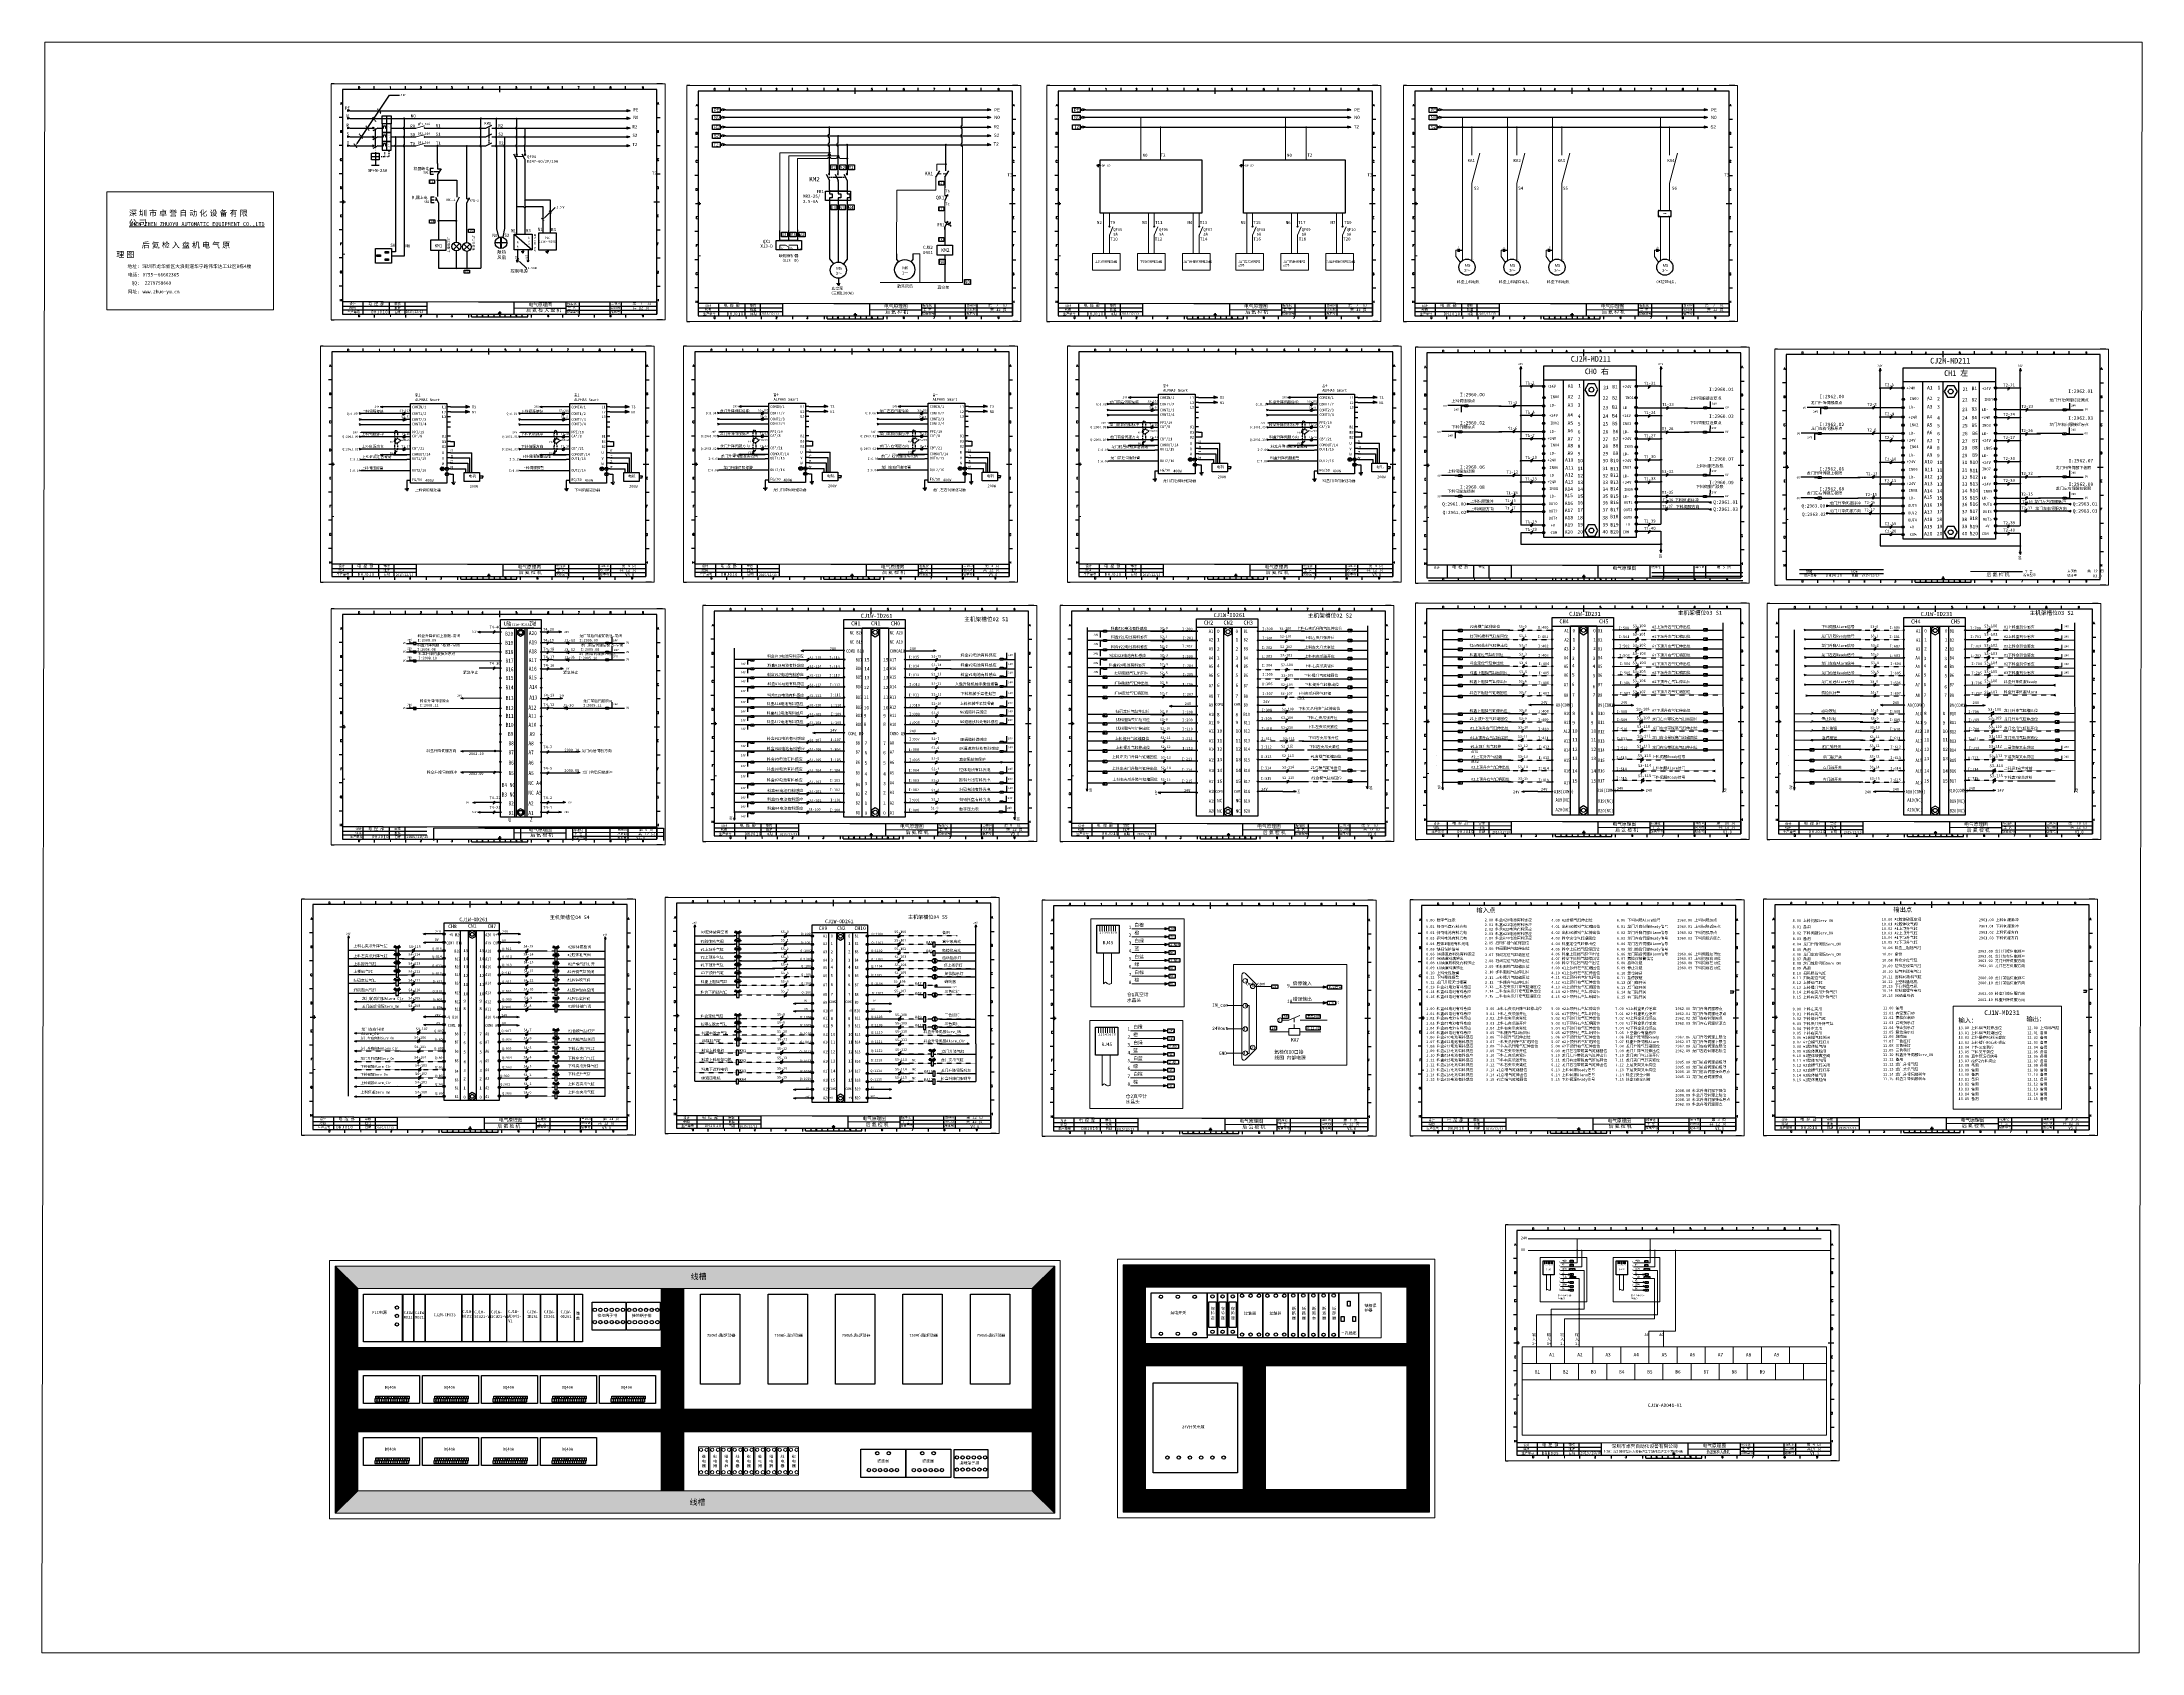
# Model space of a CAD drawing. Extents: x -471 to 3265, y -2399 to 467.
import ezdxf
from ezdxf import colors
from ezdxf.entities.mleader import LeaderData, LeaderLine
from ezdxf.enums import TextEntityAlignment as Align
from ezdxf.math import Vec2, Vec3

# ---------------------------------------------------------------- set-up
doc = ezdxf.new("R2010")
doc.units = 0
doc.header["$MEASUREMENT"] = 0
for name, pattern in [('ACAD_ISO02W100', [15, 12, -3]), ('ACANSTGL', [0.11811, 0.07874, -0.03937]), ('ACISOWELD', [3, 2, -1]), ('HIDDEN2', [4.7625, 3.175, -1.5875])]:
    doc.linetypes.add(name, pattern=pattern)
doc.layers.add('1', color=3, linetype='Continuous', lineweight=20)
doc.layers.add('元件', color=4, linetype='Continuous', lineweight=25)
for name, color, linetype in [('AE_BOR', 1, 'Continuous'), ('LINK', 9, 'Continuous'), ('MISC', 2, 'Continuous'), ('SYMS', 7, 'Continuous'), ('主图', 7, 'Continuous'), ('图层1', 7, 'Continuous')]:
    doc.layers.add(name, color=color, linetype=linetype)
doc.styles.add('1', font='', dxfattribs={"height": 3.5})
doc.styles.add('HZ', font='SimSun.ttf', dxfattribs={"width": 0.8})
doc.styles.add('WD', font='romans.shx', dxfattribs={"bigfont": 'gbcbig.shx'})
doc.styles.add('WD_IEC', font='ISOCP2.shx', dxfattribs={"width": 0.9, "height": 4, "bigfont": 'gbcbig.shx'})
doc.styles.add('工程字', font='SimSun.ttf')
doc.styles.add('样式 0', font='')
doc.styles.add('样式 2', font='NSimSun.ttf')
doc.styles.add('样式 8', font='arial.ttf')
doc.styles.get('1').set_extended_font_data('FangSong_GB2312')
doc.styles.get('样式 0').set_extended_font_data('KaiTi_GB2312')
pattern_1 = [(45, (-3422.78454, -800.34749), (-0.0883883476, 0.0883883476), [])]

# ---------------------------------------------------------------- blocks, each defined once
blk = doc.blocks.new('WDDOT')
blk.add_hatch(color=256).paths.add_polyline_path([(0.5, 0, 1), (-0.5, 0, 1)])
blk.add_circle((0, 0), 0.5)
blk = doc.blocks.new('VCB11THI')
for p, q in [((0, -2.5), (-3.1, 3.1)), ((-0.9, 3.4), (0.9, 1.6)), ((-0.9, 1.6), (0.9, 3.4)), ((0, 7.5), (0, 2.5)), ((-5, -12.5), (5, -12.5)), ((0, -2.5), (0, -8.8)), ((0, -8.8), (2.5, -8.8)), ((0, -11.2), (0, -12.5)), ((2.5, -11.2), (0, -11.2)), ((0, -17.5), (0, -22.5)), ((2.5, -8.8), (2.5, -11.2))]:
    blk.add_line(p, q)
blk.add_lwpolyline([(-5, -7.5), (-5, -17.5), (5, -17.5), (5, -7.5)], close=True)
at = {"style": 'WD_IEC'}
for tag, p in [('TAG1', (-8, -1.7)), ('INST', (-8, 5.3)), ('LOC', (-8, 1.8)), ('RATING1', (-8, -6.3)), ('DESC3', (-8, -21.3)), ('DESC2', (-8, -17.8)), ('DESC1', (-8, -14.3))]:
    blk.add_attdef(tag, text='', height=2.5, dxfattribs=at).set_placement(p, align=Align.RIGHT)
blk.add_attdef('TERM01', text='', height=2, rotation=90, dxfattribs=at).set_placement((-1, 7.5), align=Align.RIGHT)
at = {"style": 'WD_IEC', "flags": 1}
for tag, p, height in [('X4LINK', (-2, 0), 0.32), ('X1LINK', (-0.5, 0), 0.32), ('X2TERM01', (0, 7.5), 0.32), ('MFG', (2.8, 6.5), 1.5), ('CAT', (2.8, 4), 1.5), ('CONTACT', (-5, -7.5), 1), ('COMMON', (-3.8, -8.8), 1), ('X8TERM02', (0, -22.5), 0.32), ('ASSYCODE', (1, -19), 1), ('FAMILY', (1, -20.5), 1), ('CATDESC', (1, -22), 1)]:
    blk.add_attdef(tag, p, '', height=height, dxfattribs=at)
at = {"lineweight": 15, "style": 'WD_IEC'}
blk.add_attdef('XREF', text='', height=2.5, dxfattribs=at).set_placement((-8, -10.3), align=Align.RIGHT)
at = {"style": 'WD_IEC'}
blk.add_attdef('TERM02', (-1, -22.5), '', height=2, rotation=90, dxfattribs=at)
at = {"linetype": 'Continuous', "style": 'WD_IEC'}
blk.add_attdef('T', text='', height=2.5, dxfattribs=at).set_placement((0, -15), align=Align.MIDDLE_CENTER)
blk = doc.blocks.new('VCB21THI')
for p, q in [((0, -2.5), (-3.1, 3.1)), ((-0.9, 3.4), (0.9, 1.6)), ((-0.9, 1.6), (0.9, 3.4)), ((0, 7.5), (0, 2.5)), ((-5, -12.5), (5, -12.5)), ((0, -2.5), (0, -8.8)), ((0, -8.8), (2.5, -8.8)), ((0, -11.2), (0, -12.5)), ((2.5, -11.2), (0, -11.2)), ((0, -17.5), (0, -22.5)), ((2.5, -8.8), (2.5, -11.2))]:
    blk.add_line(p, q)
blk.add_lwpolyline([(-5, -7.5), (-5, -17.5), (5, -17.5), (5, -7.5)], close=True)
at = {"style": 'WD_IEC'}
for tag, p in [('TAG2', (-8, -1.7)), ('INST', (-8, 5.3)), ('LOC', (-8, 1.8)), ('RATING1', (-8, -6.3)), ('DESC3', (-8, -21.3)), ('DESC2', (-8, -17.8)), ('DESC1', (-8, -14.3))]:
    blk.add_attdef(tag, text='', height=2.5, dxfattribs=at).set_placement(p, align=Align.RIGHT)
blk.add_attdef('TERM01', text='', height=2, rotation=90, dxfattribs=at).set_placement((-1, 7.5), align=Align.RIGHT)
at = {"style": 'WD_IEC', "flags": 1}
for tag, p, height in [('X4LINK', (-2, 0), 0.32), ('X1LINK', (-0.5, 0), 0.32), ('X2TERM01', (0, 7.5), 0.32), ('CONTACT', (-5, -7.5), 1), ('COMMON', (-3.8, -8.8), 1), ('X8TERM02', (0, -22.5), 0.32), ('FAMILY', (1, -20.5), 1)]:
    blk.add_attdef(tag, p, '', height=height, dxfattribs=at)
at = {"lineweight": 15, "style": 'WD_IEC'}
blk.add_attdef('XREF', text='', height=2.5, dxfattribs=at).set_placement((-8, -10.3), align=Align.RIGHT)
at = {"style": 'WD_IEC'}
blk.add_attdef('TERM02', (-1, -22.5), '', height=2, rotation=90, dxfattribs=at)
at = {"linetype": 'Continuous', "style": 'WD_IEC'}
blk.add_attdef('T', text='', height=2.5, dxfattribs=at).set_placement((0, -15), align=Align.MIDDLE_CENTER)
blk = doc.blocks.new('gb_a2_a')
for p, q in [((584, 410), (25, 410)), ((25, 410), (25, 10)), ((584, 10), (584, 410)), ((25, 10), (584, 10))]:
    blk.add_line(p, q)
at = {"lineweight": 9, "ltscale": 0.1}
blk.add_line((25, 116.9), (29, 116.9), dxfattribs=at)
at = {"layer": 'AE_BOR', "lineweight": 30}
for p, q in [((10, 420), (4.9, 420)), ((594, 420), (584, 420)), ((4.9, 0), (10, 0)), ((594, 0), (584, 0))]:
    blk.add_line(p, q, dxfattribs=at)
at = {"layer": 'AE_BOR', "color": 1, "lineweight": 15}
for p, q in [((4.9, 420), (598.9, 420)), ((4.9, 0), (4.9, 420)), ((598.9, 420), (598.9, 0)), ((22.5, 210), (27.5, 212.5)), ((27.5, 207.5), (22.5, 210)), ((27.5, 212.5), (27.5, 207.5)), ((598.9, 0), (4.9, 0)), ((304.5, 7.5), (302, 12.5)), ((302, 12.5), (307, 12.5)), ((307, 12.5), (304.5, 7.5))]:
    blk.add_line(p, q, dxfattribs=at)
at = {"layer": 'AE_BOR'}
for p, q in [((81, 410), (81, 416)), ((137, 410), (137, 416)), ((193, 410), (193, 416)), ((249, 410), (249, 416)), ((304.5, 410), (304.5, 416)), ((360.5, 410), (360.5, 416)), ((416.5, 410), (416.5, 416)), ((472.5, 410), (472.5, 416)), ((528.5, 410), (528.5, 416)), ((25, 360), (19, 360)), ((584, 360), (590, 360)), ((25, 310), (19, 310)), ((584, 310), (590, 310)), ((25, 260), (19, 260)), ((584, 260), (590, 260)), ((25, 160), (19, 160)), ((584, 160), (590, 160)), ((25, 110), (19, 110)), ((584, 110), (590, 110)), ((25, 60), (19, 60)), ((584, 60), (590, 60)), ((81, 10), (81, 4)), ((137, 10), (137, 4)), ((193, 10), (193, 4)), ((249, 10), (249, 4)), ((304.5, 10), (304.5, 4)), ((360.5, 10), (360.5, 4)), ((416.5, 10), (416.5, 4)), ((472.5, 10), (472.5, 4)), ((528.5, 10), (528.5, 4))]:
    blk.add_line(p, q, dxfattribs=at)
at = {"layer": 'AE_BOR', "color": 2, "lineweight": 30}
for p, q in [((304.5, 405), (304.5, 415)), ((20, 210), (30, 210)), ((579, 210), (589, 210)), ((254.5, 5), (254.5, 10)), ((254.5, 5), (354.5, 5)), ((264.5, 5), (264.5, 10)), ((274.5, 5), (274.5, 10)), ((284.5, 5), (284.5, 10)), ((294.5, 5), (294.5, 10)), ((304.5, 10), (304.5, 15)), ((304.5, 15), (304.5, 5)), ((304.5, 10), (304.5, 5)), ((314.5, 5), (314.5, 10)), ((324.5, 5), (324.5, 10)), ((334.5, 5), (334.5, 10)), ((344.5, 5), (344.5, 10)), ((354.5, 5), (354.5, 10))]:
    blk.add_line(p, q, dxfattribs=at)
at = {"layer": 'AE_BOR', "style": 'WD'}
for s, p in [('0', (54.3, 411)), ('1', (110.1, 411)), ('2', (164.4, 411)), ('3', (219.2, 411)), ('4', (273.8, 411)), ('5', (334.1, 411)), ('6', (390.8, 411)), ('7', (445, 411)), ('8', (501.7, 411)), ('9', (559.4, 411)), ('0', (54.3, 5)), ('1', (110.1, 5)), ('2', (164.4, 5)), ('3', (219.2, 5)), ('4', (273.8, 5)), ('5', (334.1, 5)), ('6', (390.8, 5)), ('7', (445, 5)), ('8', (501.7, 5)), ('9', (559.4, 5))]:
    blk.add_text(s, height=4, dxfattribs=at).set_placement(p, align=Align.CENTER)
for s, p in [('A', (24, 385)), ('A', (588, 385)), ('B', (24, 335)), ('B', (587.7, 335)), ('C', (24, 285)), ('C', (587.9, 285)), ('D', (24, 235)), ('D', (587.7, 235)), ('E', (24, 185)), ('E', (587.5, 185)), ('F', (24, 135)), ('F', (587.5, 135)), ('F', (587.5, 135)), ('G', (24, 85)), ('G', (587.5, 84.6)), ('H', (24, 35)), ('H', (587.7, 35))]:
    blk.add_text(s, height=4, dxfattribs=at).set_placement(p, align=Align.MIDDLE_RIGHT)
blk = doc.blocks.new('SYMB2_M_326')
for p, q in [((-6, 0), (-8, 1)), ((0, 0), (0, -5)), ((-8, -2), (-10, -1)), ((-7, -2), (-8, -3)), ((-7, -3), (-8, -2)), ((-6, -5), (-8, -3)), ((-6, -5), (-7, -2)), ((-7, -3), (-7, -2)), ((-6, -5), (-7, -3)), ((-7, -3), (-7, -3)), ((-6, -1), (-6, 0)), ((-4, -3), (-6, -1)), ((-5, -1), (-6, -2)), ((-6, -1), (-5, -1)), ((-4, -3), (-6, -2)), ((-4, -3), (-5, -1)), ((-5, -1), (-5, -1)), ((0, -10), (-4, -4)), ((0, -10), (0, -15))]:
    blk.add_line(p, q)
for points in [[(-6, -5), (-7, -2), (-8, -3)], [(-4, -3), (-5, -1), (-6, -2)]]:
    blk.add_solid(points)
blk = doc.blocks.new('PLC电源')
blk.add_lwpolyline([(520, 631.4), (590, 631.4), (590, 546.4), (520, 546.4)], close=True)
for centre in [(579.7, 607.4), (579.7, 592.4), (579.7, 577.4)]:
    blk.add_circle(centre, 3)
at = {"insert": (535.8, 601.1), "char_height": 5, "width": 44.9, "attachment_point": 1}
blk.add_mtext('{\\fSimSun|b0|i0|c134|p2;PLC电源}', dxfattribs=at)
blk = doc.blocks.new('CJ1W-MD211')
blk.add_lwpolyline([(709.4, 632.2), (729.4, 632.2), (729.4, 547.2), (709.4, 547.2)], close=True)
at = {"insert": (711.5, 601.8), "char_height": 5, "width": 14.345, "attachment_point": 1}
blk.add_mtext('{\\fSimSun|b0|i0|c134|p2;CJ1W-\\PMD211}', dxfattribs=at)
blk = doc.blocks.new('CJ2M-CPU33')
blk.add_lwpolyline([(618.1, 631.4), (683.1, 631.4), (683.1, 546.4), (618.1, 546.4)], close=True)
at = {"insert": (633.1, 596.9), "char_height": 5, "width": 57.824, "attachment_point": 1}
blk.add_mtext('{\\fSimSun|b0|i0|c134|p2;CJ2M-CPU33}', dxfattribs=at)
blk = doc.blocks.new('CJ1W-NC213')
blk.add_lwpolyline([(777.6, 632.2), (797.6, 632.2), (797.6, 547.2), (777.6, 547.2)], close=True)
at = {"insert": (778.8, 603.7), "char_height": 5, "width": 20, "attachment_point": 1}
blk.add_mtext('{\\fSimSun|b0|i0|c134|p2;CJ1W-\\PNC213}', dxfattribs=at)
blk = doc.blocks.new('CJ1W-SCU21-V1')
blk.add_lwpolyline([(737.1, 632.1), (767.1, 632.1), (767.1, 547.1), (737.1, 547.1)], close=True)
at = {"insert": (739.6, 602.8), "char_height": 5, "width": 27.47, "attachment_point": 1}
blk.add_mtext('{\\fSimSun|b0|i0|c134|p2;CJ1W-\\PSCU21-V1}', dxfattribs=at)
blk = doc.blocks.new('CJ1W-ID261')
blk.add_lwpolyline([(812.2, 632), (842.2, 632), (842.2, 547), (812.2, 547)], close=True)
at = {"insert": (818.3, 603), "char_height": 5, "width": 22.691, "attachment_point": 1}
blk.add_mtext('{\\fSimSun|b0|i0|c134|p2;CJ1W-\\PID261}', dxfattribs=at)
blk = doc.blocks.new('CJ1W-OD261')
blk.add_lwpolyline([(883.6, 631.2), (913.6, 631.2), (913.6, 546.2), (883.6, 546.2)], close=True)
at = {"insert": (889.4, 602), "char_height": 5, "width": 23.853, "attachment_point": 1}
blk.add_mtext('{\\fSimSun|b0|i0|c134|p2;CJ1W-\\POD261}', dxfattribs=at)
blk = doc.blocks.new('端盖')
for p, q in [((963.3, 631.2), (978.3, 631.2)), ((978.3, 631.2), (978.3, 546.2)), ((978.3, 546.2), (963.3, 546.2))]:
    blk.add_line(p, q)
at = {"insert": (966.4, 599.6), "char_height": 5, "width": 9.378, "attachment_point": 1}
blk.add_mtext('{\\fSimSun|b0|i0|c134|p2;端盖}', dxfattribs=at)
blk = doc.blocks.new('DQ40A')
for p, q in [((1091.5, 589.7), (1029.5, 589.7)), ((1029.5, 589.7), (1029.5, 584.7)), ((1029.5, 584.7), (1089.5, 584.7)), ((1031.5, 594.7), (1091.5, 594.7)), ((1031.5, 589.7), (1031.5, 594.7)), ((1033.5, 589.7), (1033.5, 584.7)), ((1035.5, 589.7), (1035.5, 594.7)), ((1037.5, 589.7), (1037.5, 584.7)), ((1039.5, 589.7), (1039.5, 594.7)), ((1041.5, 589.7), (1041.5, 584.7)), ((1043.5, 589.7), (1043.5, 594.7)), ((1045.5, 589.7), (1045.5, 584.7)), ((1047.5, 589.7), (1047.5, 594.7)), ((1049.5, 589.7), (1049.5, 584.7)), ((1051.5, 589.7), (1051.5, 594.7)), ((1053.5, 589.7), (1053.5, 584.7)), ((1055.5, 589.7), (1055.5, 594.7)), ((1057.5, 589.7), (1057.5, 584.7)), ((1059.5, 589.7), (1059.5, 594.7)), ((1061.5, 589.7), (1061.5, 584.7)), ((1063.5, 589.7), (1063.5, 594.7)), ((1065.5, 589.7), (1065.5, 584.7)), ((1067.5, 589.7), (1067.5, 594.7)), ((1069.5, 589.7), (1069.5, 584.7)), ((1071.5, 589.7), (1071.5, 594.7)), ((1073.5, 589.7), (1073.5, 584.7)), ((1075.5, 589.7), (1075.5, 594.7)), ((1077.5, 589.7), (1077.5, 584.7)), ((1079.5, 589.7), (1079.5, 594.7)), ((1081.5, 589.7), (1081.5, 584.7)), ((1083.5, 589.7), (1083.5, 594.7)), ((1085.5, 589.7), (1085.5, 584.7)), ((1087.5, 589.7), (1087.5, 594.7)), ((1089.5, 584.7), (1089.5, 589.7)), ((1089.5, 589.7), (1089.5, 584.7)), ((1091.5, 589.7), (1091.5, 594.7))]:
    blk.add_line(p, q)
blk.add_lwpolyline([(1009.3, 631.4), (1109.3, 631.4), (1109.3, 581.4), (1009.3, 581.4)], close=True)
at = {"attachment_point": 1}
for s, insert, char_height, width in [('{\\fSimSun|b0|i0|c134|p2;DQ40A}', (1047.6, 613), 5, 37.732), ('{\\fSimSun|b0|i0|c134|p2;A1}', (1030.3, 588.2), 1.5, 2.489), ('{\\fSimSun|b0|i0|c134|p2;B1}', (1032.5, 593.2), 1.5, 2.489), ('{\\fSimSun|b0|i0|c134|p2;A2}', (1034.3, 588.2), 1.5, 2.489), ('{\\fSimSun|b0|i0|c134|p2;B2}', (1036.5, 593.2), 1.5, 2.489), ('{\\fSimSun|b0|i0|c134|p2;A3}', (1038.3, 588.2), 1.5, 2.489), ('{\\fSimSun|b0|i0|c134|p2;B3}', (1040.5, 593.2), 1.5, 2.489), ('{\\fSimSun|b0|i0|c134|p2;A4}', (1042.3, 588.2), 1.5, 2.489), ('{\\fSimSun|b0|i0|c134|p2;B4}', (1044.5, 593.2), 1.5, 2.489), ('{\\fSimSun|b0|i0|c134|p2;A5}', (1046.3, 588.2), 1.5, 2.489), ('{\\fSimSun|b0|i0|c134|p2;B5}', (1048.5, 593.2), 1.5, 2.489), ('{\\fSimSun|b0|i0|c134|p2;A6}', (1050.3, 588.2), 1.5, 2.489), ('{\\fSimSun|b0|i0|c134|p2;B6}', (1052.5, 593.2), 1.5, 2.489), ('{\\fSimSun|b0|i0|c134|p2;A7}', (1054.3, 588.2), 1.5, 2.489), ('{\\fSimSun|b0|i0|c134|p2;B7}', (1056.5, 593.2), 1.5, 2.489), ('{\\fSimSun|b0|i0|c134|p2;A8}', (1058.3, 588.2), 1.5, 2.489), ('{\\fSimSun|b0|i0|c134|p2;B8}', (1060.5, 593.2), 1.5, 2.489), ('{\\fSimSun|b0|i0|c134|p2;A9}', (1062.3, 588.2), 1.5, 2.489), ('{\\fSimSun|b0|i0|c134|p2;B9}', (1064.5, 593.2), 1.5, 2.489), ('{\\fSimSun|b0|i0|c134|p2;A10}', (1065.9, 588.2), 1.5, 2.489), ('{\\fSimSun|b0|i0|c134|p2;B10}', (1067.9, 593.2), 1.5, 2.489), ('{\\fSimSun|b0|i0|c134|p2;A11}', (1070.3, 588.2), 1.5, 2.489), ('{\\fSimSun|b0|i0|c134|p2;B11}', (1072.2, 593.3), 1.5, 2.489), ('{\\fSimSun|b0|i0|c134|p2;A12}', (1074.3, 588.2), 1.5, 2.489), ('{\\fSimSun|b0|i0|c134|p2;B12}', (1076, 593.2), 1.5, 2.489), ('{\\fSimSun|b0|i0|c134|p2;A13}', (1078.3, 588.2), 1.5, 2.489), ('{\\fSimSun|b0|i0|c134|p2;B13}', (1080.1, 593.2), 1.5, 2.489), ('{\\fSimSun|b0|i0|c134|p2;A14}', (1082.3, 588.2), 1.5, 2.489), ('{\\fSimSun|b0|i0|c134|p2;B14}', (1084, 593.2), 1.5, 2.489), ('{\\fSimSun|b0|i0|c134|p2;A15}', (1086.3, 588.2), 1.5, 2.489), ('{\\fSimSun|b0|i0|c134|p2;B15}', (1088, 593.2), 1.5, 2.489)]:
    blk.add_mtext(s, dxfattribs=dict(at, insert=insert, char_height=char_height, width=width))
blk = doc.blocks.new('接地端子排')
blk.add_lwpolyline([(919.8, 855.7), (979.8, 855.7), (979.8, 805.7), (919.8, 805.7)], close=True)
for centre in [(924.8, 841.9), (924.8, 820.1), (934.8, 841.9), (934.8, 820.1), (944.8, 841.9), (944.8, 820.1), (954.8, 841.9), (954.8, 820.1), (964.8, 841.9), (964.8, 820.1), (974.8, 841.9), (974.8, 820.1)]:
    blk.add_circle(centre, 3)
at = {"insert": (929.4, 834.4), "char_height": 5, "width": 45.927, "attachment_point": 1}
blk.add_mtext('{\\fSimSun|b0|i0|c134|p2;接地端子排}', dxfattribs=at)
blk = doc.blocks.new('漏电开关')
blk.add_lwpolyline([(514.4, 856.4), (614.4, 856.4), (614.4, 776.4), (514.4, 776.4)], close=True)
for centre in [(531.9, 849.7), (561.9, 849.7), (591.9, 849.7), (531.9, 783.8), (561.9, 783.8), (591.9, 783.8)]:
    blk.add_circle(centre, 3)
at = {"insert": (548.7, 823.8), "char_height": 5, "width": 49.439, "attachment_point": 1}
blk.add_mtext('{\\fSimSun|b0|i0|c134|p2;漏电开关}', dxfattribs=at)
blk = doc.blocks.new('*U101')
for points in [[(704, 856), (722, 856), (722, 781), (704, 781)], [(707, 840.1), (719.6, 840.1), (719.6, 794.6), (707, 794.6)]]:
    blk.add_lwpolyline(points, close=True)
for centre in [(713.3, 849.9), (713.3, 787)]:
    blk.add_circle(centre, 3)
at = {"insert": (710.2, 830.7), "char_height": 5, "width": 4.804, "attachment_point": 1}
blk.add_mtext('{\\fSimSun|b0|i0|c134|p2;保\\P险\\P座}', dxfattribs=at)
blk = doc.blocks.new('接触器')
blk.add_lwpolyline([(716.1, 855.5), (761.1, 855.5), (761.1, 775.5), (716.1, 775.5)], close=True)
for centre in [(724, 850.7), (739, 850.7), (754, 850.7), (724, 781.5), (739, 781.5), (754, 781.5)]:
    blk.add_circle(centre, 3)
at = {"insert": (727.7, 821.7), "char_height": 5, "width": 34.75, "attachment_point": 1}
blk.add_mtext('{\\fSimSun|b0|i0|c134|p2;接触器}', dxfattribs=at)
blk = doc.blocks.new('断路器')
blk.add_lwpolyline([(789.7, 855.4), (807.7, 855.4), (807.7, 775.4), (789.7, 775.4)], close=True)
for centre in [(798.6, 850.8), (798.6, 780.9)]:
    blk.add_circle(centre, 3)
at = {"insert": (796.1, 830.1), "char_height": 5, "width": 9.057, "attachment_point": 1}
blk.add_mtext('{\\fSimSun|b0|i0|c134|p2;断\\P路\\P器}', dxfattribs=at)
blk = doc.blocks.new('三孔插座')
for points in [[(864.4, 854.6), (899.4, 854.6), (899.4, 774.6), (864.4, 774.6)], [(879.5, 840.1), (884.4, 840.1), (884.4, 831), (879.5, 831)], [(868.8, 812.6), (873.6, 812.6), (873.6, 803.5), (868.8, 803.5)], [(889.4, 812.6), (894.3, 812.6), (894.3, 803.5), (889.4, 803.5)]]:
    blk.add_lwpolyline(points, close=True)
at = {"insert": (867.9, 785.7), "char_height": 5, "width": 35, "attachment_point": 1}
blk.add_mtext('{\\fSimSun|b0|i0|c134|p2;三孔插座}', dxfattribs=at)
blk = doc.blocks.new('750W伺服驱动器')
blk.add_lwpolyline([(1322.5, 857.3), (1392.5, 857.3), (1392.5, 697.3), (1322.5, 697.3)], close=True)
at = {"insert": (1333.8, 786.6), "char_height": 5, "width": 50.104, "attachment_point": 1}
blk.add_mtext('{\\fSimSun|b0|i0|c134|p2;750W伺服驱动器}', dxfattribs=at)
blk = doc.blocks.new('滤波器')
blk.add_lwpolyline([(1221.1, 855.6), (1301.1, 855.6), (1301.1, 805.6), (1221.1, 805.6)], close=True)
for centre in [(1250, 848.6), (1270.4, 848.6), (1235.1, 818.6), (1245.1, 818.6), (1255.1, 818.6), (1265.1, 818.6), (1275.1, 818.6), (1285.1, 818.6)]:
    blk.add_circle(centre, 3)
at = {"insert": (1249.8, 837.3), "char_height": 5, "width": 39.534, "attachment_point": 1}
blk.add_mtext('{\\fSimSun|b0|i0|c134|p2;滤波器}', dxfattribs=at)
blk = doc.blocks.new('24V电源端子排')
blk.add_lwpolyline([(997, 855.6), (1147, 855.6), (1147, 695.6), (997, 695.6)], close=True)
for centre in [(1022.4, 722.4), (1042.4, 722.4), (1062.4, 722.4), (1082.4, 722.4), (1102.4, 722.4), (1122.4, 722.4)]:
    blk.add_circle(centre, 3)
at = {"insert": (1048.4, 779.7), "char_height": 5, "width": 111.492, "attachment_point": 1}
blk.add_mtext('{\\fSimSun|b0|i0|c134|p2;24V开关电源}', dxfattribs=at)
blk = doc.blocks.new('继电器')
at = {"lineweight": 0}
blk.add_lwpolyline([(6149.8, -963.5), (6167.8, -963.5), (6167.8, -1013.5), (6149.8, -1013.5)], close=True, dxfattribs=at)
for centre in [(6154.2, -968.6), (6164.2, -968.6), (6154.2, -1008.5), (6164.2, -1008.5)]:
    blk.add_circle(centre, 3, dxfattribs=at)
at = {"lineweight": 0, "insert": (6155.7, -978.1), "char_height": 5, "width": 9.56, "attachment_point": 1}
blk.add_mtext('{\\fSimSun|b0|i0|c134|p2;继\\P电\\P器}', dxfattribs=at)
blk = doc.blocks.new('接头')
blk.add_hatch(color=5).paths.add_polyline_path([(1.8, -4.6), (3.7, -4.6), (3.7, -1.2), (1.8, -1.2)])
at = {"color": 5}
blk.add_lwpolyline([(1.8, -1.2), (3.7, -1.2), (3.7, -4.6), (1.8, -4.6)], close=True, dxfattribs=at)
blk.add_arc((2.8, -1.9), 2.53, 22.0799, 150, dxfattribs=at)
blk = doc.blocks.new('蜂鸣器')
at = {"linetype": 'ByBlock'}
for p, q in [((-1908.8, -796.5), (-1911, -796.5)), ((-1908.8, -797.5), (-1911, -797.5)), ((-1908.3, -796.3), (-1908.8, -796.3)), ((-1908.8, -797.7), (-1908.8, -796.3)), ((-1908.3, -797.7), (-1908.8, -797.7)), ((-1907.2, -795.5), (-1908.3, -796.3)), ((-1908.3, -797.7), (-1908.3, -796.3)), ((-1907.2, -798.4), (-1908.3, -797.7)), ((-1907.2, -795.5), (-1907.2, -798.4))]:
    blk.add_line(p, q, dxfattribs=at)
blk = doc.blocks.new('常开按钮')
at = {"linetype": 'ByBlock'}
for p, q in [((-1911.9, -787.7), (-1910.1, -787.7)), ((-1910.1, -787.7), (-1908.2, -786.9)), ((-1909.9, -785.7), (-1908.6, -785.7)), ((-1909.9, -785.7), (-1909.9, -786.1)), ((-1909.2, -785.7), (-1909.2, -785.9)), ((-1909.2, -786.1), (-1909.2, -786.3)), ((-1909.2, -786.4), (-1909.2, -786.7)), ((-1909.2, -786.8), (-1909.2, -787.1)), ((-1909.2, -787.2), (-1909.2, -787.4)), ((-1908.6, -785.7), (-1908.6, -786.1)), ((-1906.3, -787.7), (-1908.5, -787.7))]:
    blk.add_line(p, q, dxfattribs=at)
blk = doc.blocks.new('常闭按钮')
at = {"linetype": 'ByBlock'}
for p, q in [((-1856.1, -792.3), (-1854.3, -792.3)), ((-1854.3, -792.3), (-1852.4, -793.1)), ((-1854.1, -790.8), (-1852.8, -790.8)), ((-1854.1, -790.8), (-1854.1, -791.2)), ((-1853.4, -790.8), (-1853.4, -791)), ((-1853.4, -791.2), (-1853.4, -791.4)), ((-1853.4, -791.6), (-1853.4, -791.8)), ((-1853.4, -792), (-1853.4, -792.2)), ((-1853.4, -792.4), (-1853.4, -792.5)), ((-1852.8, -790.8), (-1852.8, -791.2)), ((-1850.5, -792.3), (-1852.7, -792.3)), ((-1852.7, -792.3), (-1852.7, -793.4))]:
    blk.add_line(p, q, dxfattribs=at)
blk = doc.blocks.new('*U109')
at = {"linetype": 'ByBlock'}
for p, q in [((-1911.9, -782.1), (-1910.1, -782.1)), ((-1910.1, -782.1), (-1908.2, -782.9)), ((-1909.2, -780.5), (-1909.2, -780.7)), ((-1909.2, -780.5), (-1908.9, -780.8)), ((-1909.2, -780.8), (-1909.2, -781.1)), ((-1909.2, -781.2), (-1909.2, -781.4)), ((-1909.2, -781.6), (-1909.2, -781.8)), ((-1909.2, -782), (-1909.2, -782.2)), ((-1909.2, -782.4), (-1909.2, -782.4)), ((-1908.5, -783.1), (-1908.5, -782.1)), ((-1906.3, -782.1), (-1908.5, -782.1))]:
    blk.add_line(p, q, dxfattribs=at)
blk = doc.blocks.new('节点')
at = {"color": 1}
blk.add_line((5159, 79), (5150, 60), dxfattribs=at)
blk.add_circle((5154, 69), 5.98, dxfattribs=at)

msp = doc.modelspace()

# ---------------------------------------------------------------- hatches: boundary and pattern name
for points in [[(76.2, 331.3), (72.1, 332.6), (72.1, 330)], [(76.2, 314), (72.1, 315.3), (72.1, 312.7)], [(76.2, 298.3), (72.1, 299.6), (72.1, 297)], [(574.9, 331.3), (569, 333.2), (569, 329.4)], [(574.9, 314), (569, 315.9), (569, 312.1)], [(574.3, 298.2), (569, 299.9), (569, 296.5)], [(745.3, 332.8), (739.4, 334.7), (739.4, 331)], [(745.3, 315.7), (739.4, 317.6), (739.4, 313.8)], [(745.3, 300.2), (739.4, 302.1), (739.4, 298.3)], [(1216.7, 332.8), (1210.9, 334.7), (1210.9, 331)], [(1216.7, 315.7), (1210.9, 317.6), (1210.9, 313.8)], [(1216.7, 300.1), (1210.9, 302), (1210.9, 298.3)], [(1385.7, 332.8), (1379.9, 334.7), (1379.9, 331)], [(1385.7, 315.7), (1379.9, 317.6), (1379.9, 313.8)], [(1857.1, 332.8), (1851.3, 334.7), (1851.3, 331)], [(1857.1, 315.7), (1851.3, 317.6), (1851.3, 313.8)], [(2020.4, 332.8), (2014.5, 334.7), (2014.5, 331)], [(2020.4, 315.7), (2014.5, 317.6), (2014.5, 313.8)], [(2491.8, 332.8), (2485.9, 334.7), (2485.9, 331)], [(2491.8, 315.7), (2485.9, 317.6), (2485.9, 313.8)], [(76.2, 282.5), (72.1, 283.8), (72.1, 281.1)], [(574.3, 282.6), (569, 284.3), (569, 280.9)], [(745.3, 284.5), (739.4, 286.4), (739.4, 282.7)], [(1216.7, 284.5), (1210.9, 286.4), (1210.9, 282.7)], [(2159.5, -110.1), (2161, -114.5), (2158.1, -114.5)], [(2408.9, -110.1), (2410.3, -114.5), (2407.5, -114.5)], [(2798.8, -113.3), (2800.2, -117.7), (2797.4, -117.7)], [(3048.1, -113.3), (3049.6, -117.7), (3046.7, -117.7)], [(130.8, -181.8), (134.9, -180.5), (134.9, -183.2)], [(289.5, -181.8), (282.6, -179.6), (282.6, -184.1)], [(414.5, -181.8), (418.6, -180.5), (418.6, -183.2)], [(573.2, -181.8), (566.3, -179.6), (566.3, -184.1)], [(768.3, -181.1), (772.5, -179.7), (772.5, -182.4)], [(927, -181.1), (920.1, -178.8), (920.1, -183.3)], [(1052, -181.1), (1056.1, -179.7), (1056.1, -182.4)], [(1210.7, -181.1), (1203.8, -178.8), (1203.8, -183.3)], [(1427.9, -177.4), (1423.7, -178.7), (1423.7, -176.1)], [(1427.9, -188), (1423.7, -189.3), (1423.7, -186.7)], [(1461.5, -165.1), (1465.6, -163.8), (1465.6, -166.4)], [(1620.1, -165.1), (1613.2, -162.9), (1613.2, -167.3)], [(1620.1, -174), (1613.2, -171.8), (1613.2, -176.2)], [(1711.6, -177.4), (1707.4, -178.7), (1707.4, -176.1)], [(1711.6, -188), (1707.4, -189.3), (1707.4, -186.7)], [(1745.1, -165.1), (1749.3, -163.8), (1749.3, -166.4)], [(1903.8, -165.1), (1896.9, -162.9), (1896.9, -167.3)], [(1903.8, -174), (1896.9, -171.8), (1896.9, -176.2)], [(97.2, -194.1), (93.1, -195.5), (93.1, -192.8)], [(97.2, -204.7), (93.1, -206.1), (93.1, -203.4)], [(97.2, -213.7), (93.1, -215), (93.1, -212.4)], [(289.4, -190.8), (282.5, -188.6), (282.5, -193)], [(380.9, -194.1), (376.8, -195.5), (376.8, -192.8)], [(380.9, -204.7), (376.8, -206.1), (376.8, -203.4)], [(380.9, -213.7), (376.8, -215), (376.8, -212.4)], [(573.1, -190.8), (566.2, -188.6), (566.2, -193)], [(734.7, -193.3), (730.6, -194.7), (730.6, -192)], [(734.7, -204), (730.6, -205.3), (730.6, -202.6)], [(734.7, -212.9), (730.6, -214.3), (730.6, -211.6)], [(926.9, -190), (920, -187.8), (920, -192.2)], [(1018.4, -193.3), (1014.3, -194.7), (1014.3, -192)], [(1018.4, -204), (1014.3, -205.3), (1014.3, -202.6)], [(1018.4, -212.9), (1014.3, -214.3), (1014.3, -211.6)], [(1210.6, -190), (1203.7, -187.8), (1203.7, -192.2)], [(1427.9, -197), (1423.7, -198.3), (1423.7, -195.6)], [(1423.8, -210.6), (1427.9, -209.3), (1427.9, -212)], [(1428, -218.6), (1423.9, -219.9), (1423.9, -217.3)], [(1711.6, -197), (1707.4, -198.3), (1707.4, -195.6)], [(1707.5, -210.6), (1711.6, -209.3), (1711.6, -212)], [(1711.7, -218.6), (1707.6, -219.9), (1707.6, -217.3)], [(93.1, -227.4), (97.3, -226.1), (97.3, -228.7)], [(97.4, -235.3), (93.2, -236.7), (93.2, -234)], [(97.4, -257.5), (93.2, -258.8), (93.2, -256.2)], [(376.8, -227.4), (381, -226.1), (381, -228.7)], [(381, -235.3), (376.9, -236.7), (376.9, -234)], [(381, -257.5), (376.9, -258.8), (376.9, -256.2)], [(730.7, -226.6), (734.8, -225.3), (734.8, -227.9)], [(734.9, -234.5), (730.7, -235.9), (730.7, -233.2)], [(734.9, -256.7), (730.7, -258.1), (730.7, -255.4)], [(1014.3, -226.6), (1018.5, -225.3), (1018.5, -227.9)], [(1018.6, -234.5), (1014.4, -235.9), (1014.4, -233.2)], [(1018.6, -256.7), (1014.4, -258.1), (1014.4, -255.4)], [(1423.6, -258.6), (1427.7, -257.2), (1427.7, -259.9)], [(1428, -240.8), (1423.9, -242.1), (1423.9, -239.4)], [(1461.5, -250.8), (1465.6, -249.5), (1465.6, -252.1)], [(1707.3, -258.6), (1711.4, -257.2), (1711.4, -259.9)], [(1711.7, -240.8), (1707.6, -242.1), (1707.6, -239.4)], [(1745.1, -250.8), (1749.3, -249.5), (1749.3, -252.1)], [(92.3, -295.5), (96.5, -294.2), (96.5, -296.8)], [(92.9, -275.3), (97.1, -274), (97.1, -276.7)], [(130.8, -267.6), (134.9, -266.2), (134.9, -268.9)], [(376, -295.5), (380.1, -294.2), (380.1, -296.8)], [(376.6, -275.3), (380.8, -274), (380.8, -276.7)], [(414.5, -267.6), (418.6, -266.2), (418.6, -268.9)], [(729.8, -294.7), (734, -293.4), (734, -296)], [(730.5, -274.5), (734.6, -273.2), (734.6, -275.9)], [(768.3, -266.8), (772.5, -265.5), (772.5, -268.1)], [(1013.5, -294.7), (1017.7, -293.4), (1017.7, -296)], [(1014.1, -274.5), (1018.3, -273.2), (1018.3, -275.9)], [(1052, -266.8), (1056.1, -265.5), (1056.1, -268.1)], [(1423, -278.8), (1427.1, -277.4), (1427.1, -280.1)], [(1706.7, -278.8), (1710.8, -277.4), (1710.8, -280.1)], [(2068.7, -355.2), (2064.3, -356.6), (2064.3, -353.8)], [(2068.7, -368.5), (2064.3, -369.9), (2064.3, -367.1)], [(2494.1, -351.7), (2498.5, -350.3), (2498.5, -353.1)], [(2494.1, -364.2), (2498.5, -362.8), (2498.5, -365.6)], [(2708, -358.3), (2703.6, -359.8), (2703.6, -356.9)], [(2708, -371.7), (2703.6, -373.1), (2703.6, -370.3)], [(3133.7, -354.8), (3138.1, -353.4), (3138.1, -356.3)], [(3133.7, -367.4), (3138.1, -366), (3138.1, -368.8)], [(2409, -441.7), (2407.6, -437.3), (2410.4, -437.3)], [(3048.3, -444.9), (3046.8, -440.5), (3049.7, -440.5)], [(304, -582.5), (308.3, -581.2), (308.3, -583.9)], [(452.8, -582.5), (448.5, -583.9), (448.5, -581.2)], [(2668.1, -579.4), (2663.9, -580.8), (2663.9, -578.1)], [(2668.7, -596.1), (2664.5, -597.4), (2664.5, -594.7)], [(879.6, -615.7), (883.8, -614.4), (883.8, -617.1)], [(1119.3, -616.3), (1115, -617.6), (1115, -614.9)], [(2668.1, -612.6), (2663.9, -614), (2663.9, -611.3)], [(2668.7, -628.1), (2664.5, -629.5), (2664.5, -626.8)], [(456.2, -648), (451.9, -649.3), (451.9, -646.6)], [(2668, -659.5), (2663.8, -660.8), (2663.8, -658.1)], [(2668.6, -643.6), (2664.3, -645), (2664.3, -642.2)], [(273.8, -700.5), (278, -699.1), (278, -701.8)], [(454.7, -701), (450.4, -702.3), (450.4, -699.6)], [(2668.4, -676.7), (2664.1, -678.1), (2664.1, -675.4)], [(2671.2, -696.2), (2666.9, -697.6), (2666.9, -694.9)], [(3106.3, -677.1), (3110.6, -675.7), (3110.6, -678.5)], [(3106.8, -694.7), (3111, -693.3), (3111, -696)], [(1534.5, -714.5), (1538.7, -713.1), (1538.7, -715.8)], [(1740.4, -712.6), (1736.2, -714), (1736.2, -711.3)], [(2173.8, -712.3), (2178, -711), (2178, -713.7)], [(2360.1, -713.2), (2355.8, -714.6), (2355.8, -711.9)], [(2799.4, -712.5), (2803.7, -711.2), (2803.7, -713.9)], [(2985.7, -713.4), (2981.5, -714.8), (2981.5, -712.1)], [(900.1, -762.1), (904.4, -760.7), (904.4, -763.4)], [(1119.7, -763), (1115.4, -764.4), (1115.4, -761.6)], [(273.8, -794.6), (278, -793.2), (278, -795.9)], [(486, -795.9), (481.7, -797.2), (481.7, -794.5)], [(2500.1, -810), (2504.3, -808.6), (2504.3, -811.3)], [(273.8, -832.3), (278, -830.9), (278, -833.6)], [(486, -833.3), (481.7, -834.7), (481.7, -832)], [(1886.7, -861.5), (1885.3, -857.3), (1888, -857.3)], [(2500.9, -829.7), (2505.1, -828.4), (2505.1, -831.1)], [(2501.2, -847.1), (2505.5, -845.7), (2505.5, -848.4)], [(295, -886.1), (299.2, -884.7), (299.2, -887.4)], [(460.2, -885.9), (456, -887.2), (456, -884.5)], [(1388.2, -865.7), (1386.8, -861.5), (1389.5, -861.5)], [(1514.7, -868.4), (1518.9, -867.1), (1518.9, -869.8)], [(1760.1, -866.6), (1755.9, -867.9), (1755.9, -865.2)], [(2020.9, -863.6), (2019.4, -859.4), (2022.2, -859.3)], [(2161.2, -866.3), (2165.5, -865), (2165.5, -867.7)], [(2378.6, -864.5), (2374.4, -865.8), (2374.4, -863.1)], [(2519.2, -869.7), (2517.8, -865.4), (2520.5, -865.4)], [(2646.5, -863.8), (2645.1, -859.6), (2647.8, -859.5)], [(2786.9, -866.6), (2791.1, -865.2), (2791.1, -867.9)], [(3004.3, -864.7), (3000, -866), (3000, -863.3)], [(3144.8, -869.9), (3143.5, -865.6), (3146.2, -865.6)], [(304, -903.4), (308.3, -902), (308.3, -904.7)], [(452.8, -903.1), (448.5, -904.5), (448.5, -901.8)], [(760.7, -917.6), (759.4, -913.4), (762.1, -913.4)], [(1259.2, -917), (1257.9, -912.8), (1260.6, -912.8)], [(207.2, -1119.8), (211.1, -1118.7), (211.1, -1121.1)], [(380.3, -1120.2), (376.4, -1121.4), (376.4, -1118.9)], [(689.9, -1103.7), (691.2, -1107.5), (688.7, -1107.5)], [(1189.8, -1103.7), (1191, -1107.5), (1188.6, -1107.5)], [(1532.2, -1110.9), (1526.3, -1109.1), (1526.3, -1112.8)], [(73.9, -1123.3), (75.2, -1127.1), (72.7, -1127.1)], [(207.3, -1134.9), (211.1, -1133.7), (211.1, -1136.1)], [(380.3, -1135.1), (376.4, -1136.4), (376.4, -1133.9)], [(530.7, -1125.1), (531.9, -1129), (529.5, -1129)], [(1532.2, -1124.9), (1526.3, -1123.1), (1526.3, -1126.8)], [(1532.2, -1138.9), (1526.3, -1137.1), (1526.3, -1140.8)], [(1532.2, -1152.9), (1526.3, -1151.1), (1526.3, -1154.8)], [(1532.2, -1166.9), (1526.3, -1165.1), (1526.3, -1168.8)], [(1532.2, -1180.9), (1526.3, -1179.1), (1526.3, -1182.8)], [(1532.2, -1194.9), (1526.3, -1193.1), (1526.3, -1196.8)], [(1532.2, -1208.9), (1526.3, -1207.1), (1526.3, -1210.8)], [(1813.9, -1214.7), (1808, -1212.8), (1808, -1216.6)], [(84.7, -1240.3), (88.5, -1239), (88.5, -1241.5)], [(84.7, -1253.6), (88.5, -1252.4), (88.5, -1254.8)], [(207.3, -1267.2), (211.1, -1265.9), (211.1, -1268.4)], [(377.6, -1268.1), (373.8, -1269.4), (373.8, -1266.9)], [(865.9, -1243.5), (869.7, -1242.3), (869.7, -1244.7)], [(865.9, -1257.2), (869.7, -1256), (869.7, -1258.5)], [(1040.3, -1244.3), (1036.5, -1245.5), (1036.5, -1243.1)], [(1040.3, -1258), (1036.5, -1259.3), (1036.5, -1256.8)], [(1813.9, -1242.7), (1808, -1240.8), (1808, -1244.6)], [(84.7, -1296.5), (88.5, -1295.2), (88.5, -1297.7)], [(207.5, -1281.3), (211.3, -1280.2), (211.3, -1282.6)], [(377.6, -1282.6), (373.8, -1283.8), (373.8, -1281.4)], [(1178.4, -1300.8), (1174.6, -1302), (1174.6, -1299.5)], [(1530, -1292.1), (1524.1, -1290.2), (1524.1, -1294)], [(1530, -1306.1), (1524.1, -1304.2), (1524.1, -1308)], [(84.7, -1310.5), (88.5, -1309.3), (88.5, -1311.8)], [(84.7, -1328.2), (88.5, -1326.9), (88.5, -1329.4)], [(1178.4, -1315.4), (1174.6, -1316.6), (1174.6, -1314.2)], [(1530, -1320.1), (1524.1, -1318.2), (1524.1, -1322)], [(1530, -1334.1), (1524.1, -1332.2), (1524.1, -1336)], [(84.7, -1346.7), (88.5, -1345.5), (88.5, -1347.9)], [(84.7, -1361.3), (88.5, -1360.1), (88.5, -1362.5)], [(84.7, -1375.8), (88.5, -1374.5), (88.5, -1377)], [(1530, -1348.1), (1524.1, -1346.2), (1524.1, -1350)], [(1530, -1362.1), (1524.1, -1360.2), (1524.1, -1364)], [(1530, -1376.1), (1524.1, -1374.2), (1524.1, -1378)], [(84.7, -1391.1), (88.5, -1389.9), (88.5, -1392.3)], [(84.7, -1409.2), (88.5, -1408), (88.5, -1410.4)], [(865.9, -1396.6), (869.7, -1395.4), (869.7, -1397.8)], [(865.9, -1412.2), (869.7, -1411), (869.7, -1413.4)], [(1040.3, -1396.7), (1036.5, -1397.9), (1036.5, -1395.5)], [(1040.3, -1411.9), (1036.5, -1413.2), (1036.5, -1410.7)], [(1530, -1390.1), (1524.1, -1388.2), (1524.1, -1392)], [(2246.6, -1726), (2243.6, -1725.1), (2243.6, -1727)], [(2246.5, -1740), (2243.6, -1739.1), (2243.6, -1741)], [(2246.5, -1747), (2243.6, -1746.1), (2243.6, -1748)], [(2246.5, -1754), (2243.6, -1753.1), (2243.6, -1755)], [(2379.8, -1726), (2376.8, -1725.1), (2376.8, -1727)], [(2380, -1740), (2377.1, -1739.1), (2377.1, -1741)], [(2380, -1747), (2377.1, -1746.1), (2377.1, -1748)], [(2380, -1754), (2377.1, -1753.1), (2377.1, -1755)]]:
    msp.add_hatch(color=256).paths.add_polyline_path(points)
h = msp.add_hatch(color=256)
edge = h.paths.add_edge_path()
edge.add_arc((157.8, 298.2), 0.786, 0, 360)
h = msp.add_hatch(color=256)
edge = h.paths.add_edge_path()
edge.add_arc((172.9, 331.3), 0.786, 0, 360)
h = msp.add_hatch(color=256)
edge = h.paths.add_edge_path()
edge.add_arc((309.3, 331.3), 0.786, 0, 360)
h = msp.add_hatch(color=256)
edge = h.paths.add_edge_path()
edge.add_arc((337.4, 331.3), 0.372, 0, 360)
h = msp.add_hatch(color=256)
edge = h.paths.add_edge_path()
edge.add_arc((373.2, 331.1), 0.372, 0, 360)
h = msp.add_hatch(color=256)
edge = h.paths.add_edge_path()
edge.add_arc((387.8, 314), 0.786, 0, 360)
h = msp.add_hatch(color=256)
edge = h.paths.add_edge_path()
edge.add_arc((929.5, 315.6), 0.786, 0, 360)
h = msp.add_hatch(color=256)
edge = h.paths.add_edge_path()
edge.add_arc((945.2, 300.1), 0.786, 0, 360)
h = msp.add_hatch(color=256)
edge = h.paths.add_edge_path()
edge.add_arc((1166.1, 332.8), 0.786, 0, 360)
at = {"lineweight": 0}
h = msp.add_hatch(color=256, dxfattribs=at)
edge = h.paths.add_edge_path()
edge.add_arc((1483.9, 332.8), 0.5, 0, 360)
h = msp.add_hatch(color=256, dxfattribs=at)
edge = h.paths.add_edge_path()
edge.add_arc((1518.7, 315.7), 0.5, 0, 360)
h = msp.add_hatch(color=256, dxfattribs=at)
edge = h.paths.add_edge_path()
edge.add_arc((1740.8, 332.8), 0.5, 0, 360)
h = msp.add_hatch(color=256, dxfattribs=at)
edge = h.paths.add_edge_path()
edge.add_arc((1777.6, 315.7), 0.5, 0, 360)
h = msp.add_hatch(color=256, dxfattribs=at)
edge = h.paths.add_edge_path()
edge.add_arc((2056, 332.9), 0.5, 0, 360)
h = msp.add_hatch(color=256, dxfattribs=at)
edge = h.paths.add_edge_path()
edge.add_arc((2072.4, 315.7), 0.5, 0, 360)
h = msp.add_hatch(color=256, dxfattribs=at)
edge = h.paths.add_edge_path()
edge.add_arc((2136, 332.8), 0.5, 0, 360)
h = msp.add_hatch(color=256, dxfattribs=at)
edge = h.paths.add_edge_path()
edge.add_arc((2152.4, 315.8), 0.5, 0, 360)
h = msp.add_hatch(color=256, dxfattribs=at)
edge = h.paths.add_edge_path()
edge.add_arc((2216, 332.8), 0.5, 0, 360)
h = msp.add_hatch(color=256, dxfattribs=at)
edge = h.paths.add_edge_path()
edge.add_arc((2232.4, 315.7), 0.5, 0, 360)
h = msp.add_hatch(color=256, dxfattribs=at)
edge = h.paths.add_edge_path()
edge.add_arc((2408, 332.8), 0.5, 0, 360)
h = msp.add_hatch(color=256, dxfattribs=at)
edge = h.paths.add_edge_path()
edge.add_arc((2424.4, 315.8), 0.5, 0, 360)
h = msp.add_hatch(color=256)
edge = h.paths.add_edge_path()
edge.add_arc((232.4, 282.6), 0.786, 0, 360)
h = msp.add_hatch(color=256)
edge = h.paths.add_edge_path()
edge.add_arc((284.6, 282.5), 0.786, 0, 360)
h = msp.add_hatch(color=256)
edge = h.paths.add_edge_path()
edge.add_arc((351.7, 298.1), 0.372, 0, 360)
h = msp.add_hatch(color=256)
edge = h.paths.add_edge_path()
edge.add_arc((929.6, 270.3), 0.786, 0, 360)
h = msp.add_hatch(color=256)
edge = h.paths.add_edge_path()
edge.add_arc((945.2, 264.8), 0.786, 0, 360)
h = msp.add_hatch(color=256)
edge = h.paths.add_edge_path()
edge.add_arc((961, 284.5), 0.786, 0, 360)
h = msp.add_hatch(color=256)
edge = h.paths.add_edge_path()
edge.add_arc((1136.6, 284.5), 0.786, 0, 360)
h = msp.add_hatch(color=256)
edge = h.paths.add_edge_path()
edge.add_arc((961, 260.1), 0.786, 0, 360)
h = msp.add_hatch(color=256)
edge = h.paths.add_edge_path()
edge.add_arc((1136.6, 249.9), 0.786, 0, 360)
h = msp.add_hatch(color=256)
edge = h.paths.add_edge_path()
edge.add_arc((1411.5, 247.2), 0.358, 0, 360)
h = msp.add_hatch(color=256)
edge = h.paths.add_edge_path()
edge.add_arc((1483.8, 257.6), 0.786, 270, 630)
h = msp.add_hatch(color=256)
edge = h.paths.add_edge_path()
edge.add_arc((1518.6, 257.6), 0.786, 270, 630)
h = msp.add_hatch(color=256)
edge = h.paths.add_edge_path()
edge.add_arc((1666.4, 247.2), 0.358, 0, 360)
h = msp.add_hatch(color=256)
edge = h.paths.add_edge_path()
edge.add_arc((1740.9, 257.6), 0.786, 270, 630)
h = msp.add_hatch(color=256)
edge = h.paths.add_edge_path()
edge.add_arc((1777.5, 257.6), 0.786, 270, 630)
h = msp.add_hatch(color=256)
edge = h.paths.add_edge_path()
edge.add_arc((232.3, 221.2), 0.786, 0, 360)
h = msp.add_hatch(color=256)
edge = h.paths.add_edge_path()
edge.add_arc((234.1, 148.8), 0.786, 0, 360)
h = msp.add_hatch(color=256)
edge = h.paths.add_edge_path()
edge.add_arc((265.8, 148.8), 0.786, 0, 360)
h = msp.add_hatch(color=256, dxfattribs=at)
edge = h.paths.add_edge_path()
edge.add_arc((387.9, 185.5), 0.5, 0, 360)
h = msp.add_hatch(color=256)
edge = h.paths.add_edge_path()
edge.add_arc((1417, 162.5), 0.786, 270, 630)
h = msp.add_hatch(color=256)
edge = h.paths.add_edge_path()
edge.add_arc((1427.7, 162.6), 0.786, 270, 630)
h = msp.add_hatch(color=256)
edge = h.paths.add_edge_path()
edge.add_arc((1497, 162.5), 0.786, 270, 630)
h = msp.add_hatch(color=256)
edge = h.paths.add_edge_path()
edge.add_arc((1507.7, 162.6), 0.786, 270, 630)
h = msp.add_hatch(color=256)
edge = h.paths.add_edge_path()
edge.add_arc((1577, 162.5), 0.786, 270, 630)
h = msp.add_hatch(color=256)
edge = h.paths.add_edge_path()
edge.add_arc((1587.7, 162.6), 0.786, 270, 630)
h = msp.add_hatch(color=256)
edge = h.paths.add_edge_path()
edge.add_arc((1671.9, 162.5), 0.786, 270, 630)
h = msp.add_hatch(color=256)
edge = h.paths.add_edge_path()
edge.add_arc((1682.6, 162.6), 0.786, 270, 630)
h = msp.add_hatch(color=256)
edge = h.paths.add_edge_path()
edge.add_arc((1751.9, 162.5), 0.786, 270, 630)
h = msp.add_hatch(color=256)
edge = h.paths.add_edge_path()
edge.add_arc((1762.6, 162.6), 0.786, 270, 630)
h = msp.add_hatch(color=256)
edge = h.paths.add_edge_path()
edge.add_arc((1831.9, 162.5), 0.786, 270, 630)
h = msp.add_hatch(color=256)
edge = h.paths.add_edge_path()
edge.add_arc((1842.6, 162.6), 0.786, 270, 630)
h = msp.add_hatch(color=256)
edge = h.paths.add_edge_path()
edge.add_arc((341, 119.7), 0.358, 0, 360)
h = msp.add_hatch(color=256)
edge = h.paths.add_edge_path()
edge.add_arc((348.7, 119.7), 0.358, 0, 360)
h = msp.add_hatch(color=256)
edge = h.paths.add_edge_path()
edge.add_arc((373.1, 125.2), 0.358, 0, 360)
h = msp.add_hatch(color=256)
edge = h.paths.add_edge_path()
edge.add_arc((387.7, 125.2), 0.358, 0, 360)
h = msp.add_hatch(color=256)
edge = h.paths.add_edge_path()
edge.add_arc((420, 127.7), 0.372, 0, 360)
h = msp.add_hatch(color=256)
edge = h.paths.add_edge_path()
edge.add_arc((433.2, 127.7), 0.372, 0, 360)
h = msp.add_hatch(color=256)
edge = h.paths.add_edge_path()
edge.add_arc((374.8, 97.5), 0.358, 0, 360)
h = msp.add_hatch(color=256)
edge = h.paths.add_edge_path()
edge.add_arc((384, 97.5), 0.358, 0, 360)
h = msp.add_hatch(color=256)
edge = h.paths.add_edge_path()
edge.add_arc((393.9, 97.5), 0.358, 0, 360)
h = msp.add_hatch(color=256)
edge = h.paths.add_edge_path()
edge.add_arc((427.6, 96.7), 0.372, 0, 360)
h = msp.add_hatch(color=256)
edge = h.paths.add_edge_path()
edge.add_arc((265.9, 64.6), 0.786, 0, 360)
h = msp.add_hatch(color=256)
edge = h.paths.add_edge_path()
edge.add_arc((284.7, 64.6), 0.786, 0, 360)
h = msp.add_hatch(color=256)
edge = h.paths.add_edge_path()
edge.add_arc((2159.5, -145.4), 0.981, 0, 360)
h = msp.add_hatch(color=256)
edge = h.paths.add_edge_path()
edge.add_arc((2408.9, -145.4), 0.981, 0, 360)
h = msp.add_hatch(color=256)
edge = h.paths.add_edge_path()
edge.add_arc((2798.8, -148.6), 0.981, 0, 360)
h = msp.add_hatch(color=256)
edge = h.paths.add_edge_path()
edge.add_arc((3048.1, -148.6), 0.981, 0, 360)
h = msp.add_hatch(color=256)
edge = h.paths.add_edge_path()
edge.add_arc((2159.5, -197.2), 0.981, 0, 360)
h = msp.add_hatch(color=256)
edge = h.paths.add_edge_path()
edge.add_arc((2408.9, -197.6), 0.981, 0, 360)
h = msp.add_hatch(color=256)
edge = h.paths.add_edge_path()
edge.add_arc((2798.8, -200.3), 0.981, 0, 360)
h = msp.add_hatch(color=256)
edge = h.paths.add_edge_path()
edge.add_arc((3048.1, -200.8), 0.981, 0, 360)
h = msp.add_hatch(color=256)
edge = h.paths.add_edge_path()
edge.add_arc((2159.5, -239), 0.981, 0, 360)
h = msp.add_hatch(color=256)
edge = h.paths.add_edge_path()
edge.add_arc((2408.9, -238.8), 0.981, 0, 360)
h = msp.add_hatch(color=256)
edge = h.paths.add_edge_path()
edge.add_arc((2798.8, -242.2), 0.981, 0, 360)
h = msp.add_hatch(color=256)
edge = h.paths.add_edge_path()
edge.add_arc((3048.1, -242), 0.981, 0, 360)
h = msp.add_hatch(color=256)
edge = h.paths.add_edge_path()
edge.add_arc((2159.5, -277.9), 0.981, 0, 360)
h = msp.add_hatch(color=256)
edge = h.paths.add_edge_path()
edge.add_arc((2408.9, -276), 0.981, 0, 360)
h = msp.add_hatch(color=256)
edge = h.paths.add_edge_path()
edge.add_arc((2798.8, -281), 0.981, 0, 360)
h = msp.add_hatch(color=256)
edge = h.paths.add_edge_path()
edge.add_arc((3048.1, -279.2), 0.981, 0, 360)
h = msp.add_hatch(color=256)
edge = h.paths.add_edge_path()
edge.add_arc((2159.5, -316.2), 0.981, 0, 360)
h = msp.add_hatch(color=256)
edge = h.paths.add_edge_path()
edge.add_arc((2408.9, -315.3), 0.981, 0, 360)
h = msp.add_hatch(color=256)
edge = h.paths.add_edge_path()
edge.add_arc((2798.8, -319.4), 0.981, 0, 360)
h = msp.add_hatch(color=256)
edge = h.paths.add_edge_path()
edge.add_arc((3048.1, -318.4), 0.981, 0, 360)
h = msp.add_hatch(color=256)
edge = h.paths.add_edge_path()
edge.add_arc((2408.9, -426.2), 0.981, 0, 360)
h = msp.add_hatch(color=256)
edge = h.paths.add_edge_path()
edge.add_arc((3048.1, -429.4), 0.981, 0, 360)
h = msp.add_hatch(color=256)
edge = h.paths.add_edge_path()
edge.add_arc((2020.7, -850.6), 0.944, 0, 360)
h = msp.add_hatch(color=256)
edge = h.paths.add_edge_path()
edge.add_arc((2646.3, -850.8), 0.944, 0, 360)
h = msp.add_hatch(color=256)
edge = h.paths.add_edge_path()
edge.add_arc((1259.2, -904.1), 0.944, 0, 360)
h = msp.add_hatch(color=256, dxfattribs=at)
edge = h.paths.add_edge_path()
edge.add_arc((2259.7, -1662.7), 0.5, 0, 360)
h = msp.add_hatch(color=256, dxfattribs=at)
edge = h.paths.add_edge_path()
edge.add_arc((2389.7, -1662.7), 0.5, 0, 360)
h = msp.add_hatch(dxfattribs=at)
h.set_pattern_fill('ANSI31', color=256, style=0)
h.set_pattern_definition(pattern_1)
h.paths.add_polyline_path([(1330.4, -1710.8), (350.4, -1710.8), (50.4, -1710.8), (90.4, -1750.8), (1290.4, -1750.8)])
h.paths.add_polyline_path([(680.4, -1722.1), (712.5, -1722.1), (712.5, -1740.3), (680.4, -1740.3)], flags=24)
h = msp.add_hatch(dxfattribs=at)
h.set_pattern_fill('ANSI31', color=256, style=0)
h.set_pattern_definition(pattern_1)
h.paths.add_polyline_path([(90.4, -1750.8), (50.4, -1710.8), (50.4, -2150.8), (90.4, -2110.8)])
h.paths.add_polyline_path([(61.8, -1924.4), (80, -1924.4), (80, -1960.9), (61.8, -1960.9)], flags=24)
h = msp.add_hatch(dxfattribs=at)
h.set_pattern_fill('ANSI31', color=256, style=0)
h.set_pattern_definition(pattern_1)
h.paths.add_polyline_path([(1330.4, -1710.8), (1290.4, -1750.8), (1290.4, -2110.8), (1330.4, -2150.8)])
h.paths.add_polyline_path([(1304.1, -1913), (1322.2, -1913), (1322.2, -1949.5), (1304.1, -1949.5)], flags=24)
h = msp.add_hatch(dxfattribs=at)
h.set_pattern_fill('ANSI31', color=256, style=0)
h.set_pattern_definition(pattern_1)
h.paths.add_polyline_path([(1491.9, -1748.7), (1451.9, -1708.7), (1451.9, -2148.7), (1491.9, -2108.7)])
h.paths.add_polyline_path([(1460.4, -1903.8), (1478.5, -1903.8), (1478.5, -1940.3), (1460.4, -1940.3)], flags=24)
h = msp.add_hatch(dxfattribs=at)
h.set_pattern_fill('ANSI31', color=256, style=0)
h.set_pattern_definition(pattern_1)
h.paths.add_polyline_path([(1996.9, -1708.7), (1451.9, -1708.7), (1491.9, -1748.7), (1956.9, -1748.7)])
h.paths.add_polyline_path([(1702.8, -1716.7), (1735, -1716.7), (1735, -1734.9), (1702.8, -1734.9)], flags=24)
h = msp.add_hatch(dxfattribs=at)
h.set_pattern_fill('ANSI31', color=256, style=0)
h.set_pattern_definition(pattern_1)
h.paths.add_polyline_path([(1996.9, -1708.7), (1956.9, -1748.7), (1956.9, -2108.7), (1996.9, -2148.7)])
h.paths.add_polyline_path([(1970.9, -1885), (1989.1, -1885), (1989.1, -1921.5), (1970.9, -1921.5)], flags=24)
h = msp.add_hatch(color=256, dxfattribs=at)
edge = h.paths.add_edge_path()
edge.add_arc((2267.9, -1683), 0.5, 0, 360)
h = msp.add_hatch(color=256, dxfattribs=at)
edge = h.paths.add_edge_path()
edge.add_arc((2398, -1683), 0.5, 0, 360)
h = msp.add_hatch(color=256, dxfattribs=at)
edge = h.paths.add_edge_path()
edge.add_arc((2434.7, -1683), 0.5, 0, 360)
h = msp.add_hatch(dxfattribs=at)
h.set_pattern_fill('ANSI31', color=256, style=0)
h.set_pattern_definition(pattern_1)
h.paths.add_polyline_path([(670.4, -1750.8), (630.4, -1750.8), (630.4, -2110.8), (670.4, -2110.8)])
h.paths.add_polyline_path([(642.7, -1935.5), (660.8, -1935.5), (660.8, -1972), (642.7, -1972)], flags=24)
h = msp.add_hatch(color=256, dxfattribs=at)
edge = h.paths.add_edge_path()
edge.add_arc((2413.5, -1826.8), 0.5, 0, 360)
h = msp.add_hatch(dxfattribs=at)
h.set_pattern_fill('ANSI31', color=256, style=0)
h.set_pattern_definition(pattern_1)
h.paths.add_polyline_path([(630.4, -1855.8), (90.4, -1855.8), (90.4, -1895.8), (630.4, -1895.8)])
h.paths.add_polyline_path([(340, -1866.2), (372.2, -1866.2), (372.2, -1884.4), (340, -1884.4)], flags=24)
h = msp.add_hatch(dxfattribs=at)
h.set_pattern_fill('ANSI31', color=256, style=0)
h.set_pattern_definition(pattern_1)
h.paths.add_polyline_path([(1956.9, -1848.7), (1491.9, -1848.7), (1491.9, -1888.7), (1956.9, -1888.7)])
h.paths.add_polyline_path([(1669.5, -1863.2), (1701.6, -1863.2), (1701.6, -1881.3), (1669.5, -1881.3)], flags=24)
h = msp.add_hatch(dxfattribs=at)
h.set_pattern_fill('ANSI31', color=256, style=0)
h.set_pattern_definition(pattern_1)
h.paths.add_polyline_path([(1705.6, -1888.7), (1665.6, -1888.7), (1665.6, -2108.7), (1705.6, -2108.7)])
h.paths.add_polyline_path([(1679.5, -1981.7), (1697.7, -1981.7), (1697.7, -2018.2), (1679.5, -2018.2)], flags=24)
h = msp.add_hatch(dxfattribs=at)
h.set_pattern_fill('ANSI31', color=256, style=0)
h.set_pattern_definition(pattern_1)
h.paths.add_polyline_path([(630.4, -1965.8), (90.4, -1965.8), (90.4, -2005.8), (630.4, -2005.8)])
h.paths.add_polyline_path([(340, -1976.7), (372.2, -1976.7), (372.2, -1994.8), (340, -1994.8)], flags=24)
h = msp.add_hatch(dxfattribs=at)
h.set_pattern_fill('ANSI31', color=256, style=0)
h.set_pattern_definition(pattern_1)
h.paths.add_polyline_path([(1290.4, -1965.8), (670.4, -1965.8), (670.4, -2005.8), (1290.4, -2005.8)])
h.paths.add_polyline_path([(960.2, -1976.7), (992.4, -1976.7), (992.4, -1994.8), (960.2, -1994.8)], flags=24)
h = msp.add_hatch(dxfattribs=at)
h.set_pattern_fill('ANSI31', color=256, style=0)
h.set_pattern_definition(pattern_1)
h.paths.add_polyline_path([(1290.4, -2110.8), (90.4, -2110.8), (50.4, -2150.8), (1330.4, -2150.8)])
h.paths.add_polyline_path([(678.4, -2123.6), (710.6, -2123.6), (710.6, -2141.8), (678.4, -2141.8)], flags=24)
h = msp.add_hatch(dxfattribs=at)
h.set_pattern_fill('ANSI31', color=256, style=0)
h.set_pattern_definition(pattern_1)
h.paths.add_polyline_path([(1956.9, -2108.7), (1491.9, -2108.7), (1451.9, -2148.7), (1996.9, -2148.7)])
h.paths.add_polyline_path([(1673.1, -2121.6), (1705.3, -2121.6), (1705.3, -2139.8), (1673.1, -2139.8)], flags=24)
at = {"layer": 'MISC'}
for points in [[(76.2, 344.9), (72.1, 346.3), (72.1, 343.6)], [(574.9, 344.9), (569, 346.8), (569, 343.1)], [(745.3, 346.4), (739.4, 348.2), (739.4, 344.5)], [(1216.7, 346.4), (1210.9, 348.2), (1210.9, 344.5)], [(1385.7, 346.4), (1379.9, 348.2), (1379.9, 344.5)], [(1857.1, 346.4), (1851.3, 348.2), (1851.3, 344.5)], [(2020.4, 346.4), (2014.5, 348.2), (2014.5, 344.5)], [(2491.8, 346.4), (2485.9, 348.2), (2485.9, 344.5)]]:
    msp.add_hatch(color=256, dxfattribs=at).paths.add_polyline_path(points)

# ---------------------------------------------------------------- linework, layer by layer
at = {"color": 6, "linetype": 'HIDDEN2', "lineweight": -3, "ltscale": 0.5}
for p, q in [((125.8, 348.6), (131.5, 340.4)), ((93.2, 303.7), (98.9, 295.5)), ((104.9, 317.9), (110.6, 309.7)), ((116.6, 334.1), (122.3, 325.9)), ((83.4, 286.9), (89.1, 278.7)), ((417.6, 153.5), (421.2, 149.6)), ((431.1, 166.7), (434.7, 162.9)), ((376.9, 81.2), (372.3, 78.2))]:
    msp.add_line(p, q, dxfattribs=at)
for p, q in [((76.2, 331.3), (72.1, 332.6)), ((72.1, 332.6), (72.1, 330)), ((76.2, 331.3), (72.1, 330)), ((76.2, 314), (72.1, 315.3)), ((72.1, 315.3), (72.1, 312.7)), ((76.2, 314), (72.1, 312.7)), ((76.2, 298.3), (72.1, 299.6)), ((72.1, 299.6), (72.1, 297)), ((76.2, 331.3), (569, 331.3)), ((76.2, 314), (118.5, 314)), ((157.8, 314), (194.7, 314)), ((209.4, 314), (318.2, 314)), ((318.2, 314), (329.2, 319.5)), ((318.2, 298.2), (329.2, 303.8)), ((329, 314), (569, 314)), ((574.9, 331.3), (569, 333.2)), ((569, 333.2), (569, 329.4)), ((574.9, 331.3), (569, 329.4)), ((574.9, 314), (569, 315.9)), ((569, 315.9), (569, 312.1)), ((574.9, 314), (569, 312.1)), ((574.3, 298.2), (569, 299.9)), ((569, 299.9), (569, 296.5)), ((737.3, 334.7), (737.3, 331)), ((737.3, 317.6), (737.3, 313.8)), ((737.3, 302.1), (737.3, 298.3)), ((745.3, 332.8), (739.4, 334.7)), ((745.3, 332.8), (739.4, 331)), ((745.3, 315.7), (739.4, 317.6)), ((745.3, 315.7), (739.4, 313.8)), ((745.3, 300.2), (739.4, 302.1)), ((745.3, 300.2), (739.4, 298.3)), ((745.3, 315.7), (1216.7, 315.7)), ((745.3, 300.2), (1216.5, 300.2)), ((1216.7, 332.8), (1210.9, 334.7)), ((1210.9, 334.7), (1210.9, 331)), ((1216.7, 332.8), (1210.9, 331)), ((1216.7, 315.7), (1210.9, 317.6)), ((1210.9, 317.6), (1210.9, 313.8)), ((1216.7, 315.7), (1210.9, 313.8)), ((1216.7, 300.1), (1210.9, 302)), ((1210.9, 302), (1210.9, 298.3)), ((1216.7, 300.1), (1210.9, 298.3)), ((1377.8, 334.7), (1377.8, 331)), ((1377.8, 317.6), (1377.8, 313.8)), ((1385.7, 332.8), (1379.9, 334.7)), ((1385.7, 332.8), (1379.9, 331)), ((1385.7, 315.7), (1379.9, 317.6)), ((1385.7, 315.7), (1379.9, 313.8)), ((1385.7, 315.7), (1483.8, 315.7)), ((1483.8, 315.7), (1739.8, 315.7)), ((1700.2, 315.7), (1857.1, 315.7)), ((1857.1, 332.8), (1851.3, 334.7)), ((1857.1, 332.8), (1851.3, 331)), ((1857.1, 315.7), (1851.3, 317.6)), ((1857.1, 315.7), (1851.3, 313.8)), ((2012.4, 334.7), (2012.4, 331)), ((2012.4, 317.6), (2012.4, 313.8)), ((2020.4, 332.8), (2014.5, 334.7)), ((2020.4, 332.8), (2014.5, 331)), ((2020.4, 315.7), (2014.5, 317.6)), ((2020.4, 315.7), (2014.5, 313.8)), ((2020.4, 315.7), (2055, 315.7)), ((2057, 315.7), (2071.4, 315.7)), ((2071.4, 315.7), (2135, 315.7)), ((2137, 315.7), (2151.4, 315.7)), ((2151.4, 315.7), (2215, 315.7)), ((2217, 315.7), (2231.4, 315.7)), ((2233.4, 315.7), (2407, 315.7)), ((2409, 315.7), (2423.4, 315.7)), ((2423.4, 315.7), (2491.8, 315.7)), ((2491.8, 332.8), (2485.9, 334.7)), ((2485.9, 334.7), (2485.9, 331)), ((2491.8, 332.8), (2485.9, 331)), ((2491.8, 315.7), (2485.9, 317.6)), ((2485.9, 317.6), (2485.9, 313.8)), ((2491.8, 315.7), (2485.9, 313.8)), ((76.2, 298.3), (72.1, 297)), ((76.2, 282.5), (72.1, 283.8)), ((72.1, 283.8), (72.1, 281.1)), ((76.2, 282.5), (72.1, 281.1)), ((76.2, 298.3), (118.5, 298.3)), ((76.2, 282.5), (118.5, 282.5)), ((115.2, 263.5), (128.6, 263.5)), ((121.9, 269.7), (121.9, 247.9)), ((128.6, 263.5), (129.7, 263.5)), ((131.9, 263.5), (133.5, 263.5)), ((135.2, 263.5), (136.9, 263.5)), ((138.1, 263.5), (138.8, 263.5)), ((138.8, 273.5), (138.8, 274.6)), ((138.8, 268.7), (138.8, 270.5)), ((138.8, 265.6), (138.8, 266.4)), ((138.8, 263.5), (138.8, 264.3)), ((157.8, 298.2), (194.7, 298.2)), ((157.8, 282.5), (194.7, 282.5)), ((209.4, 298.2), (318.2, 298.2)), ((209.4, 282.5), (318.2, 282.5)), ((232.4, 251.2), (232.4, 283.3)), ((284.6, 188.3), (284.6, 282.5)), ((318.2, 282.5), (329.2, 288)), ((328.4, 282.5), (569, 282.5)), ((329, 298.2), (569, 298.2)), ((373.1, 258.7), (368.2, 267.6)), ((371.7, 268), (374.5, 265.2)), ((371.7, 265.2), (374.5, 268)), ((387.9, 258.7), (383, 267.6)), ((386.5, 268), (389.3, 265.2)), ((386.5, 265.2), (389.3, 268)), ((387.9, 274.5), (387.9, 266.6)), ((574.3, 298.2), (569, 296.5)), ((574.3, 282.6), (569, 284.3)), ((569, 284.3), (569, 280.9)), ((574.3, 282.6), (569, 280.9)), ((737.3, 286.4), (737.3, 282.7)), ((745.3, 284.5), (739.4, 286.4)), ((745.3, 284.5), (739.4, 282.7)), ((745.3, 284.5), (1216.7, 284.5)), ((1216.7, 284.5), (1210.9, 286.4)), ((1210.9, 286.4), (1210.9, 282.7)), ((1216.7, 284.5), (1210.9, 282.7)), ((115.1, 247.9), (128.7, 247.9)), ((219.4, 242.7), (225.3, 242.7)), ((219.4, 242.7), (219.4, 232.1)), ((219.4, 236.8), (225.3, 236.8)), ((219.4, 232.1), (225.3, 232.1)), ((226.7, 236.8), (235.7, 236.8)), ((239.1, 241.5), (232.3, 231.7)), ((232.3, 231.7), (232.3, 192.2)), ((232.4, 251.2), (232.4, 241.5)), ((232.4, 241.5), (239.1, 241.5)), ((373.1, 258.7), (373.1, 248.9)), ((387.9, 258.7), (387.9, 248.9)), ((923.9, 231.9), (929.5, 220.9)), ((939.7, 231.9), (945.2, 220.9)), ((955.4, 231.9), (961, 220.9)), ((1119, 226.9), (1126.3, 238.2)), ((1135, 226.9), (1142.3, 238.2)), ((1405.7, 247.2), (1405.7, 248.1)), ((1405.7, 247.2), (1405.7, 246.2)), ((1406.8, 247.2), (1406.8, 249)), ((1406.8, 247.2), (1406.8, 245.4)), ((1408.1, 250.1), (1408.2, 247.2)), ((1408.1, 244.3), (1408.2, 247.2)), ((1411.5, 247.2), (1408.2, 247.2)), ((1660.5, 247.2), (1660.5, 248.1)), ((1660.5, 247.2), (1660.5, 246.2)), ((1661.7, 247.2), (1661.7, 249)), ((1661.7, 247.2), (1661.7, 245.4)), ((1663, 250.1), (1663.1, 247.2)), ((1663, 244.3), (1663.1, 247.2)), ((1666.4, 247.2), (1663.1, 247.2)), ((220.4, 192), (226.3, 192)), ((220.4, 192), (220.4, 181.4)), ((228.9, 191.1), (234.1, 181.1)), ((232.3, 221.2), (266.7, 221.2)), ((270.7, 191), (265.8, 180.5)), ((266.7, 221.1), (266.7, 191)), ((289, 190.2), (284.1, 179.7)), ((284.6, 188.3), (289.7, 188.3)), ((929.5, 196.8), (934.4, 196.8)), ((934.4, 190.2), (929.5, 190.2)), ((934.4, 196.8), (934.4, 190.2)), ((945.2, 196.8), (950.2, 196.8)), ((950.2, 190.2), (945.2, 190.2)), ((950.2, 196.8), (950.2, 190.2)), ((961, 196.8), (965.9, 196.8)), ((965.9, 190.2), (961, 190.2)), ((965.9, 196.8), (965.9, 190.2)), ((1139.9, 196), (1135, 185.4)), ((1135, 194), (1140.6, 194)), ((220.4, 186.1), (226.3, 186.1)), ((220.4, 181.4), (226.3, 181.4)), ((228.2, 186.1), (231.5, 186.1)), ((234.1, 181.1), (234.1, 115.5)), ((234.1, 177.1), (234.1, 159.8)), ((265.8, 180.5), (265.8, 148.8)), ((284.1, 179.7), (284.1, 110.3)), ((265.8, 148.8), (234.1, 148.8)), ((265.8, 148.8), (265.8, 111.1)), ((368.8, 125.2), (401, 97.5)), ((1139.9, 148.4), (1135, 137.9)), ((1135, 137.9), (1135, 115.9)), ((1135, 137.9), (1135, 129)), ((1135, 136.6), (1135, 105.9)), ((1135.4, 146.5), (1140.6, 146.5)), ((1142.2, 141.5), (1142.2, 144.8)), ((1142.2, 144.8), (1145, 144.8)), ((1145.1, 141.5), (1142.2, 141.5)), ((1145.1, 138.9), (1145.1, 138.9)), ((234.1, 96), (234.1, 64.6)), ((271.1, 108.3), (261.2, 98.8)), ((271.1, 98.3), (261.2, 107.8)), ((265.9, 95.5), (265.9, 65.4)), ((289.9, 107.5), (279.9, 98)), ((289.9, 97.6), (279.9, 107)), ((284.7, 94.7), (284.7, 64.6)), ((284.7, 89), (284.7, 71.7)), ((374.8, 75.7), (373.1, 78.6)), ((374.8, 75.7), (376.5, 78.8)), ((381.2, 94.7), (384, 94.7)), ((384, 93.3), (382.3, 93.3)), ((384.1, 92.2), (383.2, 92.2)), ((384, 97.5), (384, 94.7)), ((386.8, 94.7), (384, 94.7)), ((384, 93.3), (385.8, 93.3)), ((384.1, 92.2), (385, 92.2)), ((393.9, 75.8), (392.2, 78.6)), ((393.9, 75.8), (395.7, 78.8)), ((424.8, 94.2), (427.6, 94.3)), ((427.6, 92.9), (425.8, 92.9)), ((427.6, 91.8), (426.7, 91.8)), ((427.6, 97.1), (427.6, 94.3)), ((430.3, 94.2), (427.6, 94.3)), ((427.6, 92.9), (429.3, 92.9)), ((427.6, 91.8), (428.5, 91.8)), ((1135, 87.9), (1135, 39)), ((234.1, 64.6), (284.7, 64.6)), ((284.7, 64.6), (309.3, 64.6)), ((945.6, 46.8), (945.6, 37.4)), ((136, 4.9), (63.5, 4.9)), ((63.5, 4.9), (63.5, -17.1)), ((99.8, 4.9), (99.8, -17.1)), ((136, 4.9), (213.6, 4.9)), ((146.6, 4.9), (146.6, -17.1)), ((174, 4.9), (174, -17.1)), ((213.6, 4.9), (213.6, -17.1)), ((305.1, 4.9), (425, 4.9)), ((368.1, 4.9), (368.1, -17.1)), ((425, 4.9), (562.5, 4.9)), ((460.8, 4.9), (460.8, -17.1)), ((562.5, 4.9), (622.5, 4.9)), ((768.5, 1.8), (696.1, 1.8)), ((696.1, 1.8), (696.1, -20.2)), ((732.4, 1.8), (732.4, -20.2)), ((768.5, 1.8), (846.1, 1.8)), ((779.1, 1.8), (779.1, -20.2)), ((806.6, 1.8), (806.6, -20.2)), ((846.1, 1.8), (846.1, -20.2)), ((937.6, 1.8), (1057.5, 1.8)), ((945.6, 35.7), (943.4, 35.7)), ((945.6, 34.3), (944.5, 34.3)), ((945.6, 35.7), (947.9, 35.7)), ((945.6, 34.3), (946.8, 34.3)), ((1000.7, 1.8), (1000.7, -20.2)), ((1057.5, 1.8), (1195.1, 1.8)), ((1093.3, 1.8), (1093.3, -20.2)), ((1195.1, 1.8), (1255.1, 1.8)), ((1408.9, 1.8), (1336.5, 1.8)), ((1336.5, 1.8), (1336.5, -20.2)), ((1372.8, 1.8), (1372.8, -20.2)), ((1408.9, 1.8), (1486.6, 1.8)), ((1419.6, 1.8), (1419.6, -20.2)), ((1447, 1.8), (1447, -20.2)), ((1486.6, 1.8), (1486.6, -20.2)), ((1578.1, 1.8), (1698, 1.8)), ((1641.1, 1.8), (1641.1, -20.2)), ((1698, 1.8), (1835.5, 1.8)), ((1733.7, 1.8), (1733.7, -20.2)), ((1835.5, 1.8), (1895.5, 1.8)), ((2043.6, 1.8), (1971.2, 1.8)), ((1971.2, 1.8), (1971.2, -20.2)), ((2007.4, 1.8), (2007.4, -20.2)), ((2043.6, 1.8), (2121.2, 1.8)), ((2054.2, 1.8), (2054.2, -20.2)), ((2081.6, 1.8), (2081.6, -20.2)), ((2121.2, 1.8), (2121.2, -20.2)), ((2212.7, 1.8), (2332.6, 1.8)), ((2275.8, 1.8), (2275.8, -20.2)), ((2332.6, 1.8), (2470.2, 1.8)), ((2368.4, 1.8), (2368.4, -20.2)), ((2470.2, 1.8), (2530.2, 1.8)), ((63.5, -17.1), (622.5, -17.1)), ((425, -6.1), (460.7, -6.1)), ((696.1, -20.2), (1255.1, -20.2)), ((1057.5, -9.2), (1093.3, -9.2)), ((1336.5, -20.2), (1895.5, -20.2)), ((1698, -9.2), (1733.7, -9.2)), ((1971.2, -20.2), (2530.2, -20.2)), ((2332.6, -9.2), (2368.4, -9.2)), ((2159.5, -110.1), (2158.1, -114.5)), ((2159.5, -110.1), (2161, -114.5)), ((2408.9, -110.1), (2407.5, -114.5)), ((2408.9, -110.1), (2410.3, -114.5)), ((2158.1, -114.5), (2161, -114.5)), ((2159.5, -145.4), (2159.5, -114.5)), ((2200.9, -145.4), (2159.5, -145.4)), ((2159.5, -145.4), (2159.5, -197.2)), ((2180.2, -141.8), (2177.2, -148.5)), ((2200.3, -133.9), (2364.9, -133.9)), ((2408.9, -145.4), (2364.9, -145.4)), ((2386.8, -149.1), (2389.7, -142.9)), ((2407.5, -114.5), (2410.3, -114.5)), ((2408.9, -145.4), (2408.9, -114.5)), ((2408.9, -145.4), (2408.9, -197.6)), ((2798.8, -113.3), (2797.4, -117.7)), ((2797.4, -117.7), (2800.2, -117.7)), ((2798.8, -113.3), (2800.2, -117.7)), ((2798.8, -148.6), (2798.8, -117.7)), ((2840.1, -148.6), (2798.8, -148.6)), ((2798.8, -148.6), (2798.8, -200.3)), ((2819.5, -144.9), (2816.5, -151.7)), ((2839.6, -137.1), (3004.1, -137.1)), ((3048.1, -148.6), (3004.1, -148.6)), ((3026.1, -152.2), (3028.9, -146.1)), ((3048.1, -113.3), (3046.7, -117.7)), ((3046.7, -117.7), (3049.6, -117.7)), ((3048.1, -113.3), (3049.6, -117.7)), ((3048.1, -148.6), (3048.1, -117.7)), ((3048.1, -148.6), (3048.1, -200.8)), ((130.8, -181.8), (134.9, -180.5)), ((154.2, -181.8), (130.8, -181.8)), ((130.8, -181.8), (134.9, -183.2)), ((134.9, -183.2), (134.9, -180.5)), ((178, -181.8), (154.2, -181.8)), ((184.2, -181.8), (178, -181.8)), ((184.2, -181.8), (178, -181.8)), ((184.2, -181.8), (178, -181.8)), ((184.2, -181.8), (178, -181.8)), ((184.2, -181.8), (178, -181.8)), ((184.2, -181.8), (178, -181.8)), ((184.2, -181.8), (178, -181.8)), ((184.2, -181.8), (178, -181.8)), ((184.2, -181.8), (178, -181.8)), ((184.2, -181.8), (178, -181.8)), ((255.6, -181.8), (249.3, -181.8)), ((255.6, -181.8), (249.3, -181.8)), ((255.6, -181.8), (249.3, -181.8)), ((255.6, -181.8), (249.3, -181.8)), ((255.6, -181.8), (249.3, -181.8)), ((255.6, -181.8), (249.3, -181.8)), ((255.6, -181.8), (249.3, -181.8)), ((255.6, -181.8), (249.3, -181.8)), ((255.6, -181.8), (249.3, -181.8)), ((255.6, -181.8), (249.3, -181.8)), ((255.6, -181.8), (289.5, -181.8)), ((289.5, -181.8), (282.6, -179.6)), ((282.6, -179.6), (282.6, -184.1)), ((289.5, -181.8), (282.6, -184.1)), ((414.5, -181.8), (418.6, -180.5)), ((437.9, -181.8), (414.5, -181.8)), ((414.5, -181.8), (418.6, -183.2)), ((418.6, -183.2), (418.6, -180.5)), ((461.7, -181.8), (437.9, -181.8)), ((467.9, -181.8), (461.7, -181.8)), ((467.9, -181.8), (461.7, -181.8)), ((467.9, -181.8), (461.7, -181.8)), ((467.9, -181.8), (461.7, -181.8)), ((467.9, -181.8), (461.7, -181.8)), ((467.9, -181.8), (461.7, -181.8)), ((467.9, -181.8), (461.7, -181.8)), ((467.9, -181.8), (461.7, -181.8)), ((467.9, -181.8), (461.7, -181.8)), ((467.9, -181.8), (461.7, -181.8)), ((539.2, -181.8), (533, -181.8)), ((539.2, -181.8), (533, -181.8)), ((539.2, -181.8), (533, -181.8)), ((539.2, -181.8), (533, -181.8)), ((539.2, -181.8), (533, -181.8)), ((539.2, -181.8), (533, -181.8)), ((539.2, -181.8), (533, -181.8)), ((539.2, -181.8), (533, -181.8)), ((539.2, -181.8), (533, -181.8)), ((539.2, -181.8), (533, -181.8)), ((539.2, -181.8), (573.2, -181.8)), ((573.2, -181.8), (566.3, -179.6)), ((566.3, -179.6), (566.3, -184.1)), ((573.2, -181.8), (566.3, -184.1)), ((768.3, -181.1), (772.5, -179.7)), ((791.7, -181.1), (768.3, -181.1)), ((768.3, -181.1), (772.5, -182.4)), ((772.5, -182.4), (772.5, -179.7)), ((815.5, -181.1), (791.7, -181.1)), ((821.7, -181.1), (815.5, -181.1)), ((821.7, -181.1), (815.5, -181.1)), ((821.7, -181.1), (815.5, -181.1)), ((821.7, -181.1), (815.5, -181.1)), ((821.7, -181.1), (815.5, -181.1)), ((821.7, -181.1), (815.5, -181.1)), ((821.7, -181.1), (815.5, -181.1)), ((821.7, -181.1), (815.5, -181.1)), ((821.7, -181.1), (815.5, -181.1)), ((821.7, -181.1), (815.5, -181.1)), ((893.1, -181.1), (886.9, -181.1)), ((893.1, -181.1), (886.9, -181.1)), ((893.1, -181.1), (886.9, -181.1)), ((893.1, -181.1), (886.9, -181.1)), ((893.1, -181.1), (886.9, -181.1)), ((893.1, -181.1), (886.9, -181.1)), ((893.1, -181.1), (886.9, -181.1)), ((893.1, -181.1), (886.9, -181.1)), ((893.1, -181.1), (886.9, -181.1)), ((893.1, -181.1), (886.9, -181.1)), ((893.1, -181.1), (927, -181.1)), ((927, -181.1), (920.1, -178.8)), ((920.1, -178.8), (920.1, -183.3)), ((927, -181.1), (920.1, -183.3)), ((1052, -181.1), (1056.1, -179.7)), ((1075.4, -181.1), (1052, -181.1)), ((1052, -181.1), (1056.1, -182.4)), ((1056.1, -182.4), (1056.1, -179.7)), ((1099.2, -181.1), (1075.4, -181.1)), ((1105.4, -181.1), (1099.2, -181.1)), ((1105.4, -181.1), (1099.2, -181.1)), ((1105.4, -181.1), (1099.2, -181.1)), ((1105.4, -181.1), (1099.2, -181.1)), ((1105.4, -181.1), (1099.2, -181.1)), ((1105.4, -181.1), (1099.2, -181.1)), ((1105.4, -181.1), (1099.2, -181.1)), ((1105.4, -181.1), (1099.2, -181.1)), ((1105.4, -181.1), (1099.2, -181.1)), ((1105.4, -181.1), (1099.2, -181.1)), ((1176.8, -181.1), (1170.6, -181.1)), ((1176.8, -181.1), (1170.6, -181.1)), ((1176.8, -181.1), (1170.6, -181.1)), ((1176.8, -181.1), (1170.6, -181.1)), ((1176.8, -181.1), (1170.6, -181.1)), ((1176.8, -181.1), (1170.6, -181.1)), ((1176.8, -181.1), (1170.6, -181.1)), ((1176.8, -181.1), (1170.6, -181.1)), ((1176.8, -181.1), (1170.6, -181.1)), ((1176.8, -181.1), (1170.6, -181.1)), ((1176.8, -181.1), (1210.7, -181.1)), ((1210.7, -181.1), (1203.8, -178.8)), ((1203.8, -178.8), (1203.8, -183.3)), ((1210.7, -181.1), (1203.8, -183.3)), ((1427.9, -177.4), (1423.7, -176.1)), ((1427.9, -177.4), (1423.7, -178.7)), ((1427.9, -188), (1423.7, -186.7)), ((1433.7, -177.4), (1427.9, -177.4)), ((1503.2, -177.4), (1433.7, -177.4)), ((1461.5, -165.1), (1465.6, -163.8)), ((1484.9, -165.1), (1461.5, -165.1)), ((1461.5, -165.1), (1465.6, -166.4)), ((1465.6, -166.4), (1465.6, -163.8)), ((1508.7, -165.1), (1484.9, -165.1)), ((1514.9, -177.4), (1503.2, -177.4)), ((1508.5, -177.4), (1503.2, -177.4)), ((1514.9, -165.1), (1508.7, -165.1)), ((1514.9, -165.1), (1508.7, -165.1)), ((1514.9, -165.1), (1508.7, -165.1)), ((1514.9, -165.1), (1508.7, -165.1)), ((1514.9, -165.1), (1508.7, -165.1)), ((1514.9, -165.1), (1508.7, -165.1)), ((1514.9, -165.1), (1508.7, -165.1)), ((1514.9, -165.1), (1508.7, -165.1)), ((1514.9, -165.1), (1508.7, -165.1)), ((1514.9, -165.1), (1508.7, -165.1)), ((1586.2, -182.9), (1579.9, -182.9)), ((1586.2, -165.1), (1580, -165.1)), ((1586.2, -165.1), (1580, -165.1)), ((1586.2, -165.1), (1580, -165.1)), ((1586.2, -165.1), (1580, -165.1)), ((1586.2, -165.1), (1580, -165.1)), ((1586.2, -165.1), (1580, -165.1)), ((1586.2, -165.1), (1580, -165.1)), ((1586.2, -165.1), (1580, -165.1)), ((1586.2, -165.1), (1580, -165.1)), ((1586.2, -165.1), (1580, -165.1)), ((1586.2, -174), (1580, -174)), ((1586.2, -165.1), (1620.1, -165.1)), ((1586.2, -174), (1620.1, -174)), ((1620.1, -165.1), (1613.2, -162.9)), ((1613.2, -162.9), (1613.2, -167.3)), ((1620.1, -165.1), (1613.2, -167.3)), ((1620.1, -174), (1613.2, -171.8)), ((1613.2, -171.8), (1613.2, -176.2)), ((1620.1, -174), (1613.2, -176.2)), ((1711.6, -177.4), (1707.4, -176.1)), ((1711.6, -177.4), (1707.4, -178.7)), ((1711.6, -188), (1707.4, -186.7)), ((1717.4, -177.4), (1711.6, -177.4)), ((1786.9, -177.4), (1717.4, -177.4)), ((1745.1, -165.1), (1749.3, -163.8)), ((1768.5, -165.1), (1745.1, -165.1)), ((1745.1, -165.1), (1749.3, -166.4)), ((1749.3, -166.4), (1749.3, -163.8)), ((1792.4, -165.1), (1768.5, -165.1)), ((1798.6, -177.4), (1786.9, -177.4)), ((1792.2, -177.4), (1786.9, -177.4)), ((1798.6, -165.1), (1792.4, -165.1)), ((1798.6, -165.1), (1792.4, -165.1)), ((1798.6, -165.1), (1792.4, -165.1)), ((1798.6, -165.1), (1792.4, -165.1)), ((1798.6, -165.1), (1792.4, -165.1)), ((1798.6, -165.1), (1792.4, -165.1)), ((1798.6, -165.1), (1792.4, -165.1)), ((1798.6, -165.1), (1792.4, -165.1)), ((1798.6, -165.1), (1792.4, -165.1)), ((1798.6, -165.1), (1792.4, -165.1)), ((1869.9, -174), (1863.6, -174)), ((1869.8, -182.9), (1863.6, -182.9)), ((1869.9, -165.1), (1863.7, -165.1)), ((1869.9, -165.1), (1863.7, -165.1)), ((1869.9, -165.1), (1863.7, -165.1)), ((1869.9, -165.1), (1863.7, -165.1)), ((1869.9, -165.1), (1863.7, -165.1)), ((1869.9, -165.1), (1863.7, -165.1)), ((1869.9, -165.1), (1863.7, -165.1)), ((1869.9, -165.1), (1863.7, -165.1)), ((1869.9, -165.1), (1863.7, -165.1)), ((1869.9, -165.1), (1863.7, -165.1)), ((1869.8, -174), (1903.8, -174)), ((1869.9, -165.1), (1903.8, -165.1)), ((1903.8, -165.1), (1896.9, -162.9)), ((1896.9, -162.9), (1896.9, -167.3)), ((1903.8, -165.1), (1896.9, -167.3)), ((1903.8, -174), (1896.9, -171.8)), ((1896.9, -171.8), (1896.9, -176.2)), ((1903.8, -174), (1896.9, -176.2)), ((2059.9, -179.7), (2029.6, -179.7)), ((2059.9, -181.9), (2059.9, -178.3)), ((2059.9, -178.3), (2065.3, -178.3)), ((2065.3, -181.9), (2059.9, -181.9)), ((2065.3, -178.3), (2065.3, -181.9)), ((2065.3, -180.3), (2124.8, -180.3)), ((2120.6, -180.5), (2146.5, -180.5)), ((2149.3, -176.8), (2146.3, -183.5)), ((2201, -180.4), (2149.3, -180.4)), ((2364.7, -183.8), (2420.6, -183.8)), ((2419.2, -186.9), (2422, -180.8)), ((2421.4, -183.9), (2456, -183.9)), ((2451.5, -184.1), (2485.2, -184.1)), ((2485.2, -185.7), (2485.2, -182.1)), ((2485.2, -182.1), (2490.6, -182.1)), ((2490.6, -185.7), (2485.2, -185.7)), ((2490.6, -182.1), (2490.6, -185.7)), ((2490.6, -184.3), (2520.9, -184.3)), ((2699.1, -183.1), (2668.9, -183.1)), ((2699.1, -185.3), (2699.1, -181.7)), ((2699.1, -181.7), (2704.6, -181.7)), ((2704.6, -185.3), (2699.1, -185.3)), ((2704.6, -181.7), (2704.6, -185.3)), ((2704.6, -183.7), (2766.2, -183.7)), ((2759.8, -183.7), (2785.8, -183.7)), ((2788.6, -179.9), (2785.6, -186.7)), ((2840.2, -183.6), (2788.6, -183.6)), ((3058.4, -190.1), (3061.3, -184)), ((3124.4, -188.9), (3124.4, -185.3)), ((3124.4, -185.3), (3129.9, -185.3)), ((3129.9, -185.3), (3129.9, -188.9)), ((97.2, -194.1), (93.1, -192.8)), ((97.2, -194.1), (93.1, -195.5)), ((97.2, -204.7), (93.1, -203.4)), ((97.2, -204.7), (93.1, -206.1)), ((97.2, -213.7), (93.1, -212.4)), ((97.2, -213.7), (93.1, -215)), ((178, -213.8), (97.1, -213.8)), ((103.1, -194.1), (97.2, -194.1)), ((97.3, -204.7), (178, -204.7)), ((172.5, -194.1), (103.1, -194.1)), ((184.2, -194.1), (172.5, -194.1)), ((177.9, -194.1), (172.5, -194.1)), ((178.1, -204.7), (172.8, -204.7)), ((184.2, -204.7), (178, -204.7)), ((184.2, -213.8), (178, -213.8)), ((255.4, -209.1), (249.2, -209.1)), ((255.5, -190.7), (249.3, -190.7)), ((255.5, -199.7), (249.3, -199.7)), ((255.6, -218.3), (249.3, -218.3)), ((255.5, -190.8), (289.4, -190.8)), ((289.4, -190.8), (282.5, -188.6)), ((282.5, -188.6), (282.5, -193)), ((289.4, -190.8), (282.5, -193)), ((380.9, -194.1), (376.8, -192.8)), ((380.9, -194.1), (376.8, -195.5)), ((380.9, -204.7), (376.8, -203.4)), ((380.9, -204.7), (376.8, -206.1)), ((380.9, -213.7), (376.8, -212.4)), ((380.9, -213.7), (376.8, -215)), ((461.7, -213.8), (380.8, -213.8)), ((386.8, -194.1), (380.9, -194.1)), ((381, -204.7), (461.7, -204.7)), ((456.2, -194.1), (386.8, -194.1)), ((467.9, -194.1), (456.2, -194.1)), ((461.6, -194.1), (456.2, -194.1)), ((461.8, -204.7), (456.5, -204.7)), ((467.9, -204.7), (461.7, -204.7)), ((467.9, -213.8), (461.7, -213.8)), ((539.1, -209.1), (532.9, -209.1)), ((539.2, -190.7), (533, -190.7)), ((539.2, -199.7), (533, -199.7)), ((539.2, -218.3), (533, -218.3)), ((539.2, -190.8), (573.1, -190.8)), ((573.1, -190.8), (566.2, -188.6)), ((566.2, -188.6), (566.2, -193)), ((573.1, -190.8), (566.2, -193)), ((734.7, -193.3), (730.6, -192)), ((734.7, -193.3), (730.6, -194.7)), ((734.7, -204), (730.6, -202.6)), ((734.7, -204), (730.6, -205.3)), ((734.7, -212.9), (730.6, -211.6)), ((734.7, -212.9), (730.6, -214.3)), ((815.5, -213), (734.6, -213)), ((740.6, -193.3), (734.7, -193.3)), ((734.8, -204), (815.5, -204)), ((810, -193.3), (740.6, -193.3)), ((821.7, -193.3), (810, -193.3)), ((815.4, -193.3), (810, -193.3)), ((815.7, -204), (810.3, -204)), ((821.7, -204), (815.5, -204)), ((821.7, -213), (815.5, -213)), ((892.9, -208.3), (886.7, -208.3)), ((893, -189.9), (886.8, -189.9)), ((893, -198.9), (886.8, -198.9)), ((893.1, -217.5), (886.9, -217.5)), ((893, -190), (926.9, -190)), ((926.9, -190), (920, -187.8)), ((920, -187.8), (920, -192.2)), ((926.9, -190), (920, -192.2)), ((1018.4, -193.3), (1014.3, -192)), ((1018.4, -193.3), (1014.3, -194.7)), ((1018.4, -204), (1014.3, -202.6)), ((1018.4, -204), (1014.3, -205.3)), ((1018.4, -212.9), (1014.3, -211.6)), ((1018.4, -212.9), (1014.3, -214.3)), ((1099.2, -213), (1018.3, -213)), ((1024.3, -193.3), (1018.4, -193.3)), ((1018.5, -204), (1099.2, -204)), ((1093.7, -193.3), (1024.3, -193.3)), ((1105.4, -193.3), (1093.7, -193.3)), ((1099.1, -193.3), (1093.7, -193.3)), ((1099.4, -204), (1094, -204)), ((1105.4, -204), (1099.2, -204)), ((1105.4, -213), (1099.2, -213)), ((1176.6, -208.3), (1170.4, -208.3)), ((1176.7, -189.9), (1170.5, -189.9)), ((1176.7, -198.9), (1170.5, -198.9)), ((1176.8, -217.5), (1170.6, -217.5)), ((1176.7, -190), (1210.6, -190)), ((1210.6, -190), (1203.7, -187.8)), ((1203.7, -187.8), (1203.7, -192.2)), ((1210.6, -190), (1203.7, -192.2)), ((1427.9, -188), (1423.7, -189.3)), ((1427.9, -197), (1423.7, -195.6)), ((1427.9, -197), (1423.7, -198.3)), ((1428, -218.6), (1423.9, -217.3)), ((1428, -218.6), (1423.9, -219.9)), ((1508.7, -197), (1427.7, -197)), ((1467.5, -210.6), (1427.9, -210.6)), ((1428, -188), (1508.7, -188)), ((1433.9, -218.6), (1428, -218.6)), ((1503.3, -218.6), (1433.9, -218.6)), ((1508.7, -210.6), (1467.5, -210.6)), ((1508.7, -218.6), (1501.8, -218.6)), ((1508.7, -218.6), (1503.3, -218.6)), ((1508.8, -188), (1503.4, -188)), ((1514.8, -210.6), (1508.6, -210.6)), ((1514.9, -188), (1508.7, -188)), ((1514.9, -197), (1508.7, -197)), ((1514.9, -218.6), (1508.7, -218.6)), ((1586.1, -192.3), (1579.8, -192.3)), ((1586.2, -217.4), (1579.9, -217.4)), ((1586.2, -201.6), (1580, -201.6)), ((1711.6, -188), (1707.4, -189.3)), ((1711.6, -197), (1707.4, -195.6)), ((1711.6, -197), (1707.4, -198.3)), ((1711.7, -218.6), (1707.6, -217.3)), ((1711.7, -218.6), (1707.6, -219.9)), ((1792.4, -197), (1711.4, -197)), ((1751.2, -210.6), (1711.6, -210.6)), ((1711.7, -188), (1792.4, -188)), ((1717.5, -218.6), (1711.7, -218.6)), ((1787, -218.6), (1717.5, -218.6)), ((1792.4, -210.6), (1751.2, -210.6)), ((1792.4, -218.6), (1785.5, -218.6)), ((1792.4, -218.6), (1787, -218.6)), ((1792.5, -188), (1787.1, -188)), ((1798.5, -210.6), (1792.3, -210.6)), ((1798.6, -188), (1792.4, -188)), ((1798.6, -197), (1792.4, -197)), ((1798.6, -218.6), (1792.4, -218.6)), ((1869.7, -192.3), (1863.5, -192.3)), ((1869.8, -217.4), (1863.6, -217.4)), ((1869.9, -201.6), (1863.7, -201.6)), ((2149, -222.3), (2146, -229)), ((2200.6, -197.2), (2159.5, -197.2)), ((2159.5, -197.2), (2159.5, -392.8)), ((2180.2, -193.5), (2177.2, -200.2)), ((2364.9, -197.6), (2408.9, -197.6)), ((2386.8, -201.2), (2389.7, -195.1)), ((2408.9, -197.6), (2408.9, -390.5)), ((2418.5, -229.9), (2421.4, -223.8)), ((2839.9, -200.3), (2798.8, -200.3)), ((2798.8, -200.3), (2798.8, -396)), ((2819.5, -196.7), (2816.5, -203.4)), ((3003.9, -187), (3059.9, -187)), ((3004.1, -200.8), (3048.1, -200.8)), ((3026.1, -204.4), (3028.9, -198.3)), ((3048.1, -200.8), (3048.1, -393.7)), ((3060.7, -187.1), (3084.8, -187.1)), ((3081.7, -187.2), (3124.4, -187.2)), ((3129.9, -188.9), (3124.4, -188.9)), ((3129.9, -187.5), (3160.1, -187.5)), ((97.4, -235.3), (93.2, -234)), ((97.4, -235.3), (93.2, -236.7)), ((97.4, -257.5), (93.2, -256.2)), ((97.4, -257.5), (93.2, -258.8)), ((136.9, -227.4), (97.3, -227.4)), ((103.2, -235.3), (97.4, -235.3)), ((103.2, -257.5), (97.4, -257.5)), ((172.7, -235.3), (103.2, -235.3)), ((172.7, -257.5), (103.2, -257.5)), ((178, -227.4), (136.9, -227.4)), ((154.5, -243.3), (156.3, -243.3)), ((156.3, -244.1), (155.2, -244.1)), ((156.4, -244.8), (155.8, -244.8)), ((158.1, -243.3), (156.3, -243.3)), ((156.3, -244.1), (157.5, -244.1)), ((156.4, -244.8), (156.9, -244.8)), ((178, -235.3), (171.2, -235.3)), ((178, -235.3), (172.7, -235.3)), ((178, -257.5), (172.7, -257.5)), ((178, -257.5), (172.7, -257.5)), ((184.2, -227.4), (178, -227.4)), ((184.2, -235.3), (178, -235.3)), ((184.2, -257.5), (178, -257.5)), ((255.4, -243.6), (249.2, -243.6)), ((255.5, -234.2), (249.3, -234.2)), ((255.6, -252.8), (249.3, -252.8)), ((255.4, -243.6), (261.8, -243.6)), ((261.8, -252.8), (255.6, -252.8)), ((261.8, -243.6), (261.8, -252.8)), ((381, -235.3), (376.9, -234)), ((381, -235.3), (376.9, -236.7)), ((381, -257.5), (376.9, -256.2)), ((381, -257.5), (376.9, -258.8)), ((420.6, -227.4), (381, -227.4)), ((386.9, -235.3), (381, -235.3)), ((386.9, -257.5), (381, -257.5)), ((456.3, -235.3), (386.9, -235.3)), ((456.3, -257.5), (386.9, -257.5)), ((461.7, -227.4), (420.6, -227.4)), ((438.2, -243.3), (440, -243.3)), ((440, -244.1), (438.9, -244.1)), ((440, -244.8), (439.5, -244.8)), ((441.8, -243.3), (440, -243.3)), ((440, -244.1), (441.1, -244.1)), ((440, -244.8), (440.6, -244.8)), ((461.7, -235.3), (454.8, -235.3)), ((461.7, -235.3), (456.3, -235.3)), ((461.7, -257.5), (456.3, -257.5)), ((461.7, -257.5), (456.3, -257.5)), ((467.9, -227.4), (461.6, -227.4)), ((467.9, -235.3), (461.7, -235.3)), ((467.9, -257.5), (461.7, -257.5)), ((539.1, -243.6), (532.9, -243.6)), ((539.2, -234.2), (533, -234.2)), ((539.2, -252.8), (533, -252.8)), ((539.1, -243.6), (545.4, -243.6)), ((545.4, -252.8), (539.2, -252.8)), ((545.4, -243.6), (545.4, -252.8)), ((734.9, -234.5), (730.7, -233.2)), ((734.9, -234.5), (730.7, -235.9)), ((734.9, -256.7), (730.7, -255.4)), ((734.9, -256.7), (730.7, -258.1)), ((774.4, -226.6), (734.8, -226.6)), ((740.7, -234.5), (734.9, -234.5)), ((740.7, -256.7), (734.9, -256.7)), ((810.2, -234.5), (740.7, -234.5)), ((810.2, -256.7), (740.7, -256.7)), ((815.5, -226.6), (774.4, -226.6)), ((792.1, -242.5), (793.9, -242.5)), ((793.9, -243.4), (792.7, -243.4)), ((793.9, -244.1), (793.3, -244.1)), ((795.6, -242.5), (793.9, -242.5)), ((793.9, -243.4), (795, -243.4)), ((793.9, -244.1), (794.5, -244.1)), ((815.5, -234.5), (808.7, -234.5)), ((815.5, -234.5), (810.2, -234.5)), ((815.5, -256.7), (810.2, -256.7)), ((815.5, -256.7), (810.2, -256.7)), ((821.7, -226.6), (815.5, -226.6)), ((821.7, -234.5), (815.5, -234.5)), ((821.7, -256.7), (815.5, -256.7)), ((892.9, -242.8), (886.7, -242.8)), ((893, -233.4), (886.8, -233.4)), ((893.1, -252), (886.9, -252)), ((892.9, -242.8), (899.3, -242.8)), ((899.3, -252), (893.1, -252)), ((899.3, -242.8), (899.3, -252)), ((1018.6, -234.5), (1014.4, -233.2)), ((1018.6, -234.5), (1014.4, -235.9)), ((1018.6, -256.7), (1014.4, -255.4)), ((1018.6, -256.7), (1014.4, -258.1)), ((1058.1, -226.6), (1018.5, -226.6)), ((1024.4, -234.5), (1018.6, -234.5)), ((1024.4, -256.7), (1018.6, -256.7)), ((1093.9, -234.5), (1024.4, -234.5)), ((1093.9, -256.7), (1024.4, -256.7)), ((1099.2, -226.6), (1058.1, -226.6)), ((1075.8, -242.5), (1077.5, -242.5)), ((1077.5, -243.4), (1076.4, -243.4)), ((1077.6, -244.1), (1077, -244.1)), ((1079.3, -242.5), (1077.5, -242.5)), ((1077.5, -243.4), (1078.7, -243.4)), ((1077.6, -244.1), (1078.1, -244.1)), ((1099.2, -234.5), (1092.4, -234.5)), ((1099.2, -234.5), (1093.9, -234.5)), ((1099.2, -256.7), (1093.9, -256.7)), ((1099.2, -256.7), (1093.9, -256.7)), ((1105.4, -226.6), (1099.2, -226.6)), ((1105.4, -234.5), (1099.2, -234.5)), ((1105.4, -256.7), (1099.2, -256.7)), ((1176.6, -242.8), (1170.4, -242.8)), ((1176.7, -233.4), (1170.5, -233.4)), ((1176.8, -252), (1170.6, -252)), ((1176.6, -242.8), (1183, -242.8)), ((1183, -252), (1176.8, -252)), ((1183, -242.8), (1183, -252)), ((1428, -240.8), (1423.9, -239.4)), ((1428, -240.8), (1423.9, -242.1)), ((1425.4, -258.8), (1508.5, -258.8)), ((1433.9, -240.8), (1428, -240.8)), ((1503.3, -240.8), (1433.9, -240.8)), ((1461.5, -250.8), (1465.6, -249.5)), ((1484.9, -250.8), (1461.5, -250.8)), ((1461.5, -250.8), (1465.6, -252.1)), ((1465.6, -252.1), (1465.6, -249.5)), ((1508.5, -250.8), (1484.3, -250.8)), ((1484.9, -250.8), (1508.5, -250.8)), ((1485.2, -226.5), (1487, -226.5)), ((1485.2, -248.4), (1487, -248.4)), ((1487, -227.4), (1485.9, -227.4)), ((1487, -249.3), (1485.9, -249.3)), ((1487, -228.1), (1486.4, -228.1)), ((1487, -250), (1486.4, -250)), ((1488.8, -226.5), (1487, -226.5)), ((1487, -227.4), (1488.1, -227.4)), ((1487, -228.1), (1487.6, -228.1)), ((1488.8, -248.4), (1487, -248.4)), ((1487, -249.3), (1488.1, -249.3)), ((1487, -250), (1487.6, -250)), ((1508.7, -240.8), (1503.3, -240.8)), ((1508.7, -240.8), (1503.3, -240.8)), ((1514.7, -250.8), (1508.5, -250.8)), ((1514.9, -240.8), (1508.7, -240.8)), ((1514.9, -258.8), (1508.7, -258.8)), ((1586.1, -226.8), (1579.8, -226.8)), ((1586.1, -256.3), (1579.8, -256.3)), ((1586.2, -246.9), (1579.9, -246.9)), ((1586.2, -236.1), (1580, -236.1)), ((1586.1, -226.8), (1592.4, -226.8)), ((1586.1, -256.3), (1620.7, -256.3)), ((1592.4, -236.1), (1586.2, -236.1)), ((1586.2, -246.9), (1624.3, -246.9)), ((1592.4, -226.8), (1592.4, -236.1)), ((1620.7, -282), (1620.7, -256.3)), ((1624.3, -282), (1624.3, -246.9)), ((1711.7, -240.8), (1707.6, -239.4)), ((1711.7, -240.8), (1707.6, -242.1)), ((1709, -258.8), (1792.2, -258.8)), ((1717.5, -240.8), (1711.7, -240.8)), ((1787, -240.8), (1717.5, -240.8)), ((1745.1, -250.8), (1749.3, -249.5)), ((1768.5, -250.8), (1745.1, -250.8)), ((1745.1, -250.8), (1749.3, -252.1)), ((1749.3, -252.1), (1749.3, -249.5)), ((1792.2, -250.8), (1768, -250.8)), ((1768.5, -250.8), (1792.2, -250.8)), ((1768.9, -226.5), (1770.7, -226.5)), ((1768.9, -248.4), (1770.7, -248.4)), ((1770.7, -227.4), (1769.6, -227.4)), ((1770.7, -249.3), (1769.6, -249.3)), ((1770.7, -228.1), (1770.1, -228.1)), ((1770.7, -250), (1770.1, -250)), ((1772.5, -226.5), (1770.7, -226.5)), ((1770.7, -227.4), (1771.8, -227.4)), ((1770.7, -228.1), (1771.3, -228.1)), ((1772.5, -248.4), (1770.7, -248.4)), ((1770.7, -249.3), (1771.8, -249.3)), ((1770.7, -250), (1771.3, -250)), ((1792.4, -240.8), (1787, -240.8)), ((1792.4, -240.8), (1787, -240.8)), ((1798.4, -250.8), (1792.2, -250.8)), ((1798.6, -240.8), (1792.4, -240.8)), ((1798.6, -258.8), (1792.4, -258.8)), ((1869.7, -226.8), (1863.5, -226.8)), ((1869.7, -256.3), (1863.5, -256.3)), ((1869.8, -246.9), (1863.6, -246.9)), ((1869.9, -236.1), (1863.7, -236.1)), ((1869.7, -226.8), (1876.1, -226.8)), ((1869.7, -256.3), (1904.4, -256.3)), ((1869.8, -246.9), (1908, -246.9)), ((1876.1, -236.1), (1869.9, -236.1)), ((1876.1, -226.8), (1876.1, -236.1)), ((1904.4, -282), (1904.4, -256.3)), ((1908, -282), (1908, -246.9)), ((2049.3, -225.9), (2019.1, -225.9)), ((2049.3, -228.1), (2049.3, -224.5)), ((2049.3, -224.5), (2054.8, -224.5)), ((2054.7, -228.1), (2049.3, -228.1)), ((2054.8, -224.5), (2054.7, -228.1)), ((2120.3, -226), (2146.5, -226)), ((2200.6, -226.2), (2148.1, -226.2)), ((2159.5, -239), (2159.5, -239)), ((2180.2, -235.3), (2177.2, -242.1)), ((2364.9, -226.6), (2420.1, -226.6)), ((2386.8, -242.4), (2389.7, -236.3)), ((2408.9, -238.8), (2408.9, -238.8)), ((2420.8, -226.9), (2459.1, -226.9)), ((2484.8, -226.9), (2450.9, -226.8)), ((2484.8, -228.7), (2484.8, -225.1)), ((2484.8, -225.1), (2490.2, -225.1)), ((2490.2, -228.7), (2484.8, -228.7)), ((2490.2, -225.1), (2490.2, -228.7)), ((2490.2, -227.3), (2520.5, -227.3)), ((2688.6, -228.8), (2658.3, -228.8)), ((2688.6, -231), (2688.6, -227.4)), ((2688.6, -227.4), (2694, -227.4)), ((2694, -231), (2688.6, -231)), ((2694, -227.4), (2694, -231)), ((2759.5, -229.2), (2785.8, -229.2)), ((2788.3, -225.5), (2785.2, -232.2)), ((2839.9, -229.4), (2787.4, -229.4)), ((2798.8, -242.2), (2798.8, -242.2)), ((2819.5, -238.5), (2816.5, -245.3)), ((3004.1, -229.7), (3059.4, -229.7)), ((3026.1, -245.6), (3028.9, -239.5)), ((3048.1, -242), (3048.1, -242)), ((3057.8, -233.1), (3060.7, -226.9)), ((3060.1, -230.1), (3084.1, -230.1)), ((3124.3, -229.7), (3077.4, -229.7)), ((3124.1, -231.9), (3124.1, -228.3)), ((3124.1, -228.3), (3129.5, -228.3)), ((3129.5, -231.9), (3124.1, -231.9)), ((3129.5, -228.3), (3129.5, -231.9)), ((3129.5, -230.5), (3159.8, -230.5)), ((94.7, -275.5), (177.8, -275.5)), ((177.8, -295.6), (95.6, -295.6)), ((130.8, -267.6), (134.9, -266.2)), ((154.2, -267.6), (130.8, -267.6)), ((130.8, -267.6), (134.9, -268.9)), ((134.9, -268.9), (134.9, -266.2)), ((177.8, -267.6), (153.6, -267.6)), ((154.2, -267.6), (177.8, -267.6)), ((154.5, -265.2), (156.3, -265.2)), ((156.3, -266), (155.2, -266)), ((156.4, -266.7), (155.8, -266.7)), ((158.1, -265.2), (156.3, -265.2)), ((156.3, -266), (157.5, -266)), ((156.4, -266.7), (156.9, -266.7)), ((184, -267.6), (177.8, -267.6)), ((184.2, -275.5), (178, -275.5)), ((184.2, -295.6), (178, -295.6)), ((238.9, -291.8), (241.1, -291.7)), ((241.1, -292.8), (239.7, -292.8)), ((241.1, -293.6), (240.4, -293.6)), ((241.1, -291.7), (241.1, -290.6)), ((243.2, -291.8), (241.1, -291.7)), ((241.1, -292.8), (242.4, -292.8)), ((241.1, -293.6), (241.8, -293.6)), ((249.3, -292.4), (246.1, -292.4)), ((255.4, -273), (249.2, -273)), ((255.4, -292.4), (249.2, -292.4)), ((255.5, -263.7), (249.3, -263.7)), ((255.6, -282.3), (249.3, -282.3)), ((255.4, -273), (290, -273)), ((255.4, -292.4), (282.7, -292.5)), ((255.5, -263.7), (293.7, -263.7)), ((255.6, -282.3), (286.5, -282.3)), ((282.7, -298.7), (282.7, -292.5)), ((286.5, -282.3), (286.5, -298.8)), ((290, -298.8), (290, -273)), ((293.7, -298.8), (293.7, -263.7)), ((378.4, -275.5), (461.5, -275.5)), ((461.5, -295.6), (379.3, -295.6)), ((414.5, -267.6), (418.6, -266.2)), ((437.9, -267.6), (414.5, -267.6)), ((414.5, -267.6), (418.6, -268.9)), ((418.6, -268.9), (418.6, -266.2)), ((461.5, -267.6), (437.3, -267.6)), ((437.9, -267.6), (461.5, -267.6)), ((438.2, -265.2), (440, -265.2)), ((440, -266), (438.9, -266)), ((440, -266.7), (439.5, -266.7)), ((441.8, -265.2), (440, -265.2)), ((440, -266), (441.1, -266)), ((440, -266.7), (440.6, -266.7)), ((467.7, -267.6), (461.5, -267.6)), ((467.9, -275.5), (461.7, -275.5)), ((467.9, -295.6), (461.7, -295.6)), ((522.6, -291.8), (524.7, -291.7)), ((524.7, -292.8), (523.4, -292.8)), ((524.8, -293.6), (524.1, -293.6)), ((524.7, -291.7), (524.7, -290.6)), ((526.9, -291.8), (524.7, -291.7)), ((524.7, -292.8), (526.1, -292.8)), ((524.8, -293.6), (525.5, -293.6)), ((533, -292.4), (529.8, -292.4)), ((539.1, -273), (532.9, -273)), ((539.1, -292.4), (532.9, -292.4)), ((539.2, -263.7), (533, -263.7)), ((539.2, -282.3), (533, -282.3)), ((539.1, -273), (573.7, -273)), ((539.1, -292.4), (566.4, -292.5)), ((539.2, -263.7), (577.3, -263.7)), ((539.2, -282.3), (570.2, -282.3)), ((566.4, -298.7), (566.4, -292.5)), ((570.2, -282.3), (570.2, -298.8)), ((573.7, -298.8), (573.7, -273)), ((577.3, -298.8), (577.3, -263.7)), ((732.2, -274.7), (815.3, -274.7)), ((815.3, -294.8), (733.2, -294.8)), ((768.3, -266.8), (772.5, -265.5)), ((791.7, -266.8), (768.3, -266.8)), ((768.3, -266.8), (772.5, -268.1)), ((772.5, -268.1), (772.5, -265.5)), ((815.3, -266.8), (791.1, -266.8)), ((791.7, -266.8), (815.3, -266.8)), ((792.1, -264.4), (793.9, -264.4)), ((793.9, -265.3), (792.7, -265.3)), ((793.9, -265.9), (793.3, -265.9)), ((795.6, -264.4), (793.9, -264.4)), ((793.9, -265.3), (795, -265.3)), ((793.9, -265.9), (794.5, -265.9)), ((821.5, -266.8), (815.3, -266.8)), ((821.7, -274.7), (815.5, -274.7)), ((821.7, -294.8), (815.5, -294.8)), ((876.4, -291), (878.6, -291)), ((878.6, -292), (877.2, -292)), ((878.6, -292.8), (877.9, -292.8)), ((878.6, -291), (878.6, -289.9)), ((880.7, -291), (878.6, -291)), ((878.6, -292), (879.9, -292)), ((878.6, -292.8), (879.3, -292.8)), ((886.9, -291.6), (883.6, -291.6)), ((892.9, -272.2), (886.7, -272.2)), ((892.9, -291.6), (886.7, -291.6)), ((893, -262.9), (886.8, -262.9)), ((893.1, -281.5), (886.9, -281.5)), ((892.9, -272.2), (927.6, -272.2)), ((892.9, -291.6), (920.2, -291.7)), ((893, -262.9), (931.2, -262.9)), ((893.1, -281.5), (924, -281.5)), ((920.2, -297.9), (920.2, -291.7)), ((924, -281.5), (924, -298)), ((927.6, -298), (927.6, -272.2)), ((931.2, -298), (931.2, -262.9)), ((1015.9, -274.7), (1099, -274.7)), ((1099, -294.8), (1016.8, -294.8)), ((1052, -266.8), (1056.1, -265.5)), ((1075.4, -266.8), (1052, -266.8)), ((1052, -266.8), (1056.1, -268.1)), ((1056.1, -268.1), (1056.1, -265.5)), ((1099, -266.8), (1074.8, -266.8)), ((1075.4, -266.8), (1099, -266.8)), ((1075.8, -264.4), (1077.5, -264.4)), ((1077.5, -265.3), (1076.4, -265.3)), ((1077.6, -265.9), (1077, -265.9)), ((1079.3, -264.4), (1077.5, -264.4)), ((1077.5, -265.3), (1078.7, -265.3)), ((1077.6, -265.9), (1078.1, -265.9)), ((1105.2, -266.8), (1099, -266.8)), ((1105.4, -274.7), (1099.2, -274.7)), ((1105.4, -294.8), (1099.2, -294.8)), ((1160.1, -291), (1162.3, -291)), ((1162.3, -292), (1160.9, -292)), ((1162.3, -292.8), (1161.6, -292.8)), ((1162.3, -291), (1162.3, -289.9)), ((1164.4, -291), (1162.3, -291)), ((1162.3, -292), (1163.6, -292)), ((1162.3, -292.8), (1163, -292.8)), ((1170.6, -291.6), (1167.3, -291.6)), ((1176.6, -272.2), (1170.4, -272.2)), ((1176.6, -291.6), (1170.4, -291.6)), ((1176.7, -262.9), (1170.5, -262.9)), ((1176.8, -281.5), (1170.6, -281.5)), ((1176.6, -272.2), (1211.2, -272.2)), ((1176.6, -291.6), (1203.9, -291.7)), ((1176.7, -262.9), (1214.9, -262.9)), ((1176.8, -281.5), (1207.7, -281.5)), ((1203.9, -297.9), (1203.9, -291.7)), ((1207.7, -281.5), (1207.7, -298)), ((1211.2, -298), (1211.2, -272.2)), ((1214.9, -298), (1214.9, -262.9)), ((1508.5, -278.8), (1426.3, -278.8)), ((1514.7, -296.3), (1508.5, -296.3)), ((1508.5, -296.3), (1508.5, -310.9)), ((1514.9, -278.8), (1508.7, -278.8)), ((1569.6, -275), (1571.7, -275)), ((1571.7, -276), (1570.4, -276)), ((1571.7, -276.9), (1571.1, -276.9)), ((1571.7, -275), (1571.7, -273.9)), ((1573.9, -275), (1571.7, -275)), ((1571.7, -276), (1573.1, -276)), ((1571.7, -276.9), (1572.4, -276.9)), ((1580, -275.7), (1576.7, -275.7)), ((1580, -284.9), (1576.9, -284.9)), ((1586.1, -275.7), (1579.8, -275.7)), ((1586.2, -265.5), (1580, -265.5)), ((1586.2, -284.9), (1580, -284.9)), ((1586.1, -275.7), (1613.4, -275.8)), ((1586.2, -265.5), (1617.2, -265.5)), ((1586.2, -284.9), (1591.1, -284.9)), ((1591.1, -284.9), (1591.1, -299.6)), ((1613.4, -282), (1613.4, -275.8)), ((1617.2, -265.5), (1617.2, -282)), ((1637.9, -288), (1643.5, -288)), ((1637.9, -291.9), (1643.5, -291.9)), ((1643.5, -288), (1643.5, -290)), ((1643.5, -291.9), (1643.5, -290)), ((1792.2, -278.8), (1710, -278.8)), ((1798.4, -296.3), (1792.2, -296.3)), ((1792.2, -296.3), (1792.2, -310.9)), ((1798.6, -278.8), (1792.4, -278.8)), ((1853.3, -275), (1855.4, -275)), ((1855.4, -276), (1854.1, -276)), ((1855.4, -276.9), (1854.7, -276.9)), ((1855.4, -275), (1855.4, -273.9)), ((1857.6, -275), (1855.4, -275)), ((1855.4, -276), (1856.8, -276)), ((1855.4, -276.9), (1856.1, -276.9)), ((1863.7, -275.7), (1860.4, -275.7)), ((1863.7, -284.9), (1860.6, -284.9)), ((1869.7, -275.7), (1863.5, -275.7)), ((1869.9, -265.5), (1863.7, -265.5)), ((1869.9, -284.9), (1863.7, -284.9)), ((1869.7, -275.7), (1897.1, -275.8)), ((1869.9, -265.5), (1900.9, -265.5)), ((1869.9, -284.9), (1874.8, -284.9)), ((1874.8, -284.9), (1874.8, -299.6)), ((1897.1, -282), (1897.1, -275.8)), ((1900.9, -265.5), (1900.9, -282)), ((1921.6, -288), (1927.2, -288)), ((1921.6, -291.9), (1927.2, -291.9)), ((1927.2, -288), (1927.2, -290)), ((1927.2, -291.9), (1927.2, -290)), ((2159.5, -277.9), (2159.5, -277.9)), ((2180.2, -274.2), (2177.2, -281)), ((2386.8, -279.7), (2389.7, -273.5)), ((2408.9, -276), (2408.9, -276)), ((2798.8, -281), (2798.8, -281)), ((2819.5, -277.4), (2816.5, -284.1)), ((3026.1, -282.8), (3028.9, -276.7)), ((3048.1, -279.2), (3048.1, -279.2)), ((174.5, -327.7), (178.1, -327.7)), ((178.1, -329.4), (175.8, -329.4)), ((178.1, -330.8), (177, -330.8)), ((184, -313), (177.8, -313)), ((177.8, -313), (177.8, -327.7)), ((181.7, -327.7), (178.1, -327.7)), ((178.1, -329.4), (180.3, -329.4)), ((178.1, -330.8), (179.3, -330.8)), ((249.3, -301.7), (246.2, -301.7)), ((255.6, -301.7), (249.3, -301.7)), ((255.6, -301.7), (260.4, -301.7)), ((257.1, -316.4), (260.7, -316.3)), ((260.7, -318.1), (258.5, -318.1)), ((260.7, -319.5), (259.6, -319.5)), ((260.4, -301.7), (260.4, -316.3)), ((264.3, -316.4), (260.7, -316.3)), ((260.7, -318.1), (263, -318.1)), ((260.7, -319.5), (261.9, -319.5)), ((307.2, -304.8), (312.9, -304.8)), ((307.2, -308.6), (312.9, -308.6)), ((312.9, -304.8), (312.9, -306.7)), ((312.9, -308.6), (312.9, -306.7)), ((458.2, -327.7), (461.8, -327.7)), ((461.8, -329.4), (459.5, -329.4)), ((461.8, -330.8), (460.7, -330.8)), ((467.7, -313), (461.5, -313)), ((461.5, -313), (461.5, -327.7)), ((465.4, -327.7), (461.8, -327.7)), ((461.8, -329.4), (464, -329.4)), ((461.8, -330.8), (463, -330.8)), ((533, -301.7), (529.9, -301.7)), ((539.2, -301.7), (533, -301.7)), ((539.2, -301.7), (544.1, -301.7)), ((540.8, -316.4), (544.4, -316.3)), ((544.4, -318.1), (542.1, -318.1)), ((544.4, -319.5), (543.3, -319.5)), ((544.1, -301.7), (544.1, -316.3)), ((548, -316.4), (544.4, -316.3)), ((544.4, -318.1), (546.6, -318.1)), ((544.4, -319.5), (545.6, -319.5)), ((590.9, -304.8), (596.5, -304.8)), ((590.9, -308.6), (596.5, -308.6)), ((596.5, -304.8), (596.5, -306.7)), ((596.5, -308.6), (596.5, -306.7)), ((812, -326.9), (815.6, -326.9)), ((815.6, -328.6), (813.4, -328.6)), ((815.7, -330), (814.5, -330)), ((821.5, -312.2), (815.3, -312.2)), ((815.3, -312.2), (815.3, -326.9)), ((819.2, -326.9), (815.6, -326.9)), ((815.6, -328.6), (817.9, -328.6)), ((815.7, -330), (816.8, -330)), ((886.9, -300.9), (883.7, -300.9)), ((893.1, -300.9), (886.9, -300.9)), ((893.1, -300.9), (897.9, -300.9)), ((894.7, -315.6), (898.2, -315.5)), ((898.2, -317.3), (896, -317.3)), ((898.3, -318.7), (897.1, -318.7)), ((897.9, -300.9), (897.9, -315.5)), ((901.8, -315.6), (898.2, -315.5)), ((898.2, -317.3), (900.5, -317.3)), ((898.3, -318.7), (899.4, -318.7)), ((944.8, -304), (950.4, -304)), ((944.8, -307.8), (950.4, -307.8)), ((950.4, -304), (950.4, -305.9)), ((950.4, -307.8), (950.4, -305.9)), ((1095.7, -326.9), (1099.3, -326.9)), ((1099.3, -328.6), (1097.1, -328.6)), ((1099.3, -330), (1098.2, -330)), ((1105.2, -312.2), (1099, -312.2)), ((1099, -312.2), (1099, -326.9)), ((1102.9, -326.9), (1099.3, -326.9)), ((1099.3, -328.6), (1101.6, -328.6)), ((1099.3, -330), (1100.5, -330)), ((1170.6, -300.9), (1167.4, -300.9)), ((1176.8, -300.9), (1170.6, -300.9)), ((1176.8, -300.9), (1181.6, -300.9)), ((1178.3, -315.6), (1181.9, -315.5)), ((1181.9, -317.3), (1179.7, -317.3)), ((1182, -318.7), (1180.8, -318.7)), ((1181.6, -300.9), (1181.6, -315.5)), ((1185.5, -315.6), (1181.9, -315.5)), ((1181.9, -317.3), (1184.2, -317.3)), ((1182, -318.7), (1183.1, -318.7)), ((1228.4, -304), (1234.1, -304)), ((1228.4, -307.8), (1234.1, -307.8)), ((1234.1, -304), (1234.1, -305.9)), ((1234.1, -307.8), (1234.1, -305.9)), ((1505.2, -310.9), (1508.8, -310.9)), ((1508.8, -312.7), (1506.5, -312.7)), ((1508.8, -314), (1507.7, -314)), ((1512.3, -310.9), (1508.8, -310.9)), ((1508.8, -312.7), (1511, -312.7)), ((1508.8, -314), (1509.9, -314)), ((1587.8, -299.6), (1591.4, -299.6)), ((1591.4, -301.3), (1589.1, -301.3)), ((1591.4, -302.7), (1590.3, -302.7)), ((1594.9, -299.6), (1591.4, -299.6)), ((1591.4, -301.3), (1593.6, -301.3)), ((1591.4, -302.7), (1592.6, -302.7)), ((1788.9, -310.9), (1792.4, -310.9)), ((1792.4, -312.7), (1790.2, -312.7)), ((1792.5, -314), (1791.3, -314)), ((1796, -310.9), (1792.4, -310.9)), ((1792.4, -312.7), (1794.7, -312.7)), ((1792.5, -314), (1793.6, -314)), ((1871.5, -299.6), (1875.1, -299.6)), ((1875.1, -301.3), (1872.8, -301.3)), ((1875.1, -302.7), (1873.9, -302.7)), ((1878.6, -299.6), (1875.1, -299.6)), ((1875.1, -301.3), (1877.3, -301.3)), ((1875.1, -302.7), (1876.2, -302.7)), ((2049, -303.9), (2018.8, -303.9)), ((2049, -306.1), (2049.1, -302.5)), ((2054.5, -306.1), (2049, -306.1)), ((2049.1, -302.5), (2054.5, -302.5)), ((2054.5, -302.5), (2054.5, -306.1)), ((2054.5, -304.3), (2120.4, -304.4)), ((2120, -304.1), (2145.9, -304.1)), ((2148.7, -300.3), (2145.7, -307.1)), ((2200.3, -304.2), (2147.8, -304.2)), ((2159.5, -316.2), (2159.5, -316.2)), ((2179.9, -312.6), (2176.8, -319.3)), ((2364.9, -303.1), (2452.1, -303.1)), ((2386.8, -318.9), (2389.7, -312.8)), ((2408.9, -315.3), (2408.9, -315.3)), ((2418.5, -306.1), (2421.4, -299.9)), ((2484.8, -303.5), (2450.9, -303.4)), ((2484.8, -305.3), (2484.8, -301.7)), ((2484.8, -301.7), (2490.2, -301.7)), ((2490.2, -305.3), (2484.8, -305.3)), ((2490.2, -301.7), (2490.2, -305.3)), ((2490.2, -303.9), (2520.5, -303.9)), ((2688.3, -307.1), (2658, -307.1)), ((2688.3, -309.3), (2688.3, -305.7)), ((2688.3, -305.7), (2693.7, -305.7)), ((2693.7, -309.3), (2688.3, -309.3)), ((2693.7, -305.7), (2693.7, -309.3)), ((2693.7, -307.5), (2763.3, -307.6)), ((2759.3, -307.3), (2785.1, -307.3)), ((2788, -303.5), (2785, -310.3)), ((2839.6, -307.4), (2787.1, -307.4)), ((2798.8, -319.4), (2798.8, -319.4)), ((2819.1, -315.7), (2816.1, -322.5)), ((3004.1, -306.3), (3084.1, -306.3)), ((3026.1, -322.1), (3028.9, -316)), ((3048.1, -318.4), (3048.1, -318.4)), ((3057.8, -309.3), (3060.7, -303.1)), ((3124.5, -306.6), (3080.2, -306.6)), ((3124.5, -308.5), (3124.5, -304.8)), ((3124.5, -304.8), (3129.9, -304.9)), ((3129.9, -308.5), (3124.5, -308.5)), ((3129.9, -304.9), (3129.9, -308.5)), ((3129.9, -307), (3160.2, -307)), ((2049, -340.7), (2018.8, -340.7)), ((2049, -342.9), (2049.1, -339.2)), ((2054.5, -342.9), (2049, -342.9)), ((2049.1, -339.2), (2054.5, -339.3)), ((2054.5, -339.3), (2054.5, -342.9)), ((2054.5, -341.1), (2123.8, -341.1)), ((2068.7, -355.2), (2064.3, -353.8)), ((2064.3, -353.8), (2064.3, -356.6)), ((2068.7, -355.2), (2064.3, -356.6)), ((2068.7, -368.5), (2064.3, -367.1)), ((2064.3, -367.1), (2064.3, -369.9)), ((2068.7, -368.5), (2064.3, -369.9)), ((2068.7, -355.2), (2200.3, -355.2)), ((2068.7, -368.5), (2200.3, -368.5)), ((2120, -340.8), (2146.1, -340.8)), ((2144.2, -364.6), (2141.2, -371.3)), ((2144.5, -351.3), (2141.5, -358)), ((2148.7, -337.1), (2145.7, -343.8)), ((2200.3, -341), (2147.8, -341)), ((2364.9, -341.1), (2453.2, -341.1)), ((2494.8, -351.7), (2364.9, -351.7)), ((2494.3, -364.2), (2364.9, -364.2)), ((2420.2, -360.8), (2417.2, -367.6)), ((2421, -347.8), (2418, -354.5)), ((2418.5, -344), (2421.4, -337.8)), ((2484.8, -341.4), (2450.9, -341.4)), ((2484.8, -343.3), (2484.8, -339.6)), ((2484.8, -339.6), (2490.2, -339.6)), ((2490.2, -343.3), (2484.8, -343.3)), ((2490.2, -339.6), (2490.2, -343.3)), ((2490.2, -341.8), (2520.5, -341.8)), ((2494.1, -351.7), (2498.5, -350.3)), ((2494.1, -351.7), (2498.5, -353.1)), ((2494.1, -364.2), (2498.5, -362.8)), ((2494.1, -364.2), (2498.5, -365.6)), ((2498.5, -353.1), (2498.5, -350.3)), ((2498.5, -365.6), (2498.5, -362.8)), ((2688.3, -343.9), (2658, -343.9)), ((2688.3, -346), (2688.3, -342.4)), ((2688.3, -342.4), (2693.7, -342.4)), ((2693.7, -346.1), (2688.3, -346)), ((2693.7, -342.4), (2693.7, -346.1)), ((2693.7, -344.2), (2759.9, -344.3)), ((2708, -358.3), (2703.6, -356.9)), ((2703.6, -356.9), (2703.6, -359.8)), ((2708, -358.3), (2703.6, -359.8)), ((2708, -371.7), (2703.6, -370.3)), ((2703.6, -370.3), (2703.6, -373.1)), ((2708, -371.7), (2703.6, -373.1)), ((2708, -358.3), (2839.6, -358.3)), ((2708, -371.7), (2839.6, -371.7)), ((2759.3, -344), (2785.3, -344)), ((2783.5, -367.8), (2780.5, -374.5)), ((2783.8, -354.4), (2780.8, -361.2)), ((2788, -340.3), (2785, -347)), ((2839.6, -344.2), (2787.1, -344.2)), ((3004.1, -344.3), (3084.1, -344.3)), ((3133.7, -354.8), (3004.1, -354.8)), ((3133.7, -367.4), (3004.1, -367.4)), ((3059.4, -364), (3056.4, -370.8)), ((3060.3, -350.9), (3057.3, -357.7)), ((3057.8, -347.2), (3060.7, -341)), ((3124.5, -344.6), (3080.5, -344.6)), ((3124.5, -346.4), (3124.5, -342.8)), ((3124.5, -342.8), (3129.9, -342.8)), ((3129.9, -346.4), (3124.5, -346.4)), ((3129.9, -342.8), (3129.9, -346.4)), ((3129.9, -345), (3160.2, -345)), ((3133.7, -354.8), (3138.1, -353.4)), ((3133.7, -354.8), (3138.1, -356.3)), ((3133.7, -367.4), (3138.1, -366)), ((3133.7, -367.4), (3138.1, -368.8)), ((3138.1, -356.3), (3138.1, -353.4)), ((3138.1, -368.8), (3138.1, -366)), ((2200.3, -392.8), (2159.5, -392.8)), ((2200.3, -406.1), (2159.5, -406.1)), ((2159.5, -406.1), (2159.5, -426.2)), ((2180.2, -389.1), (2177.2, -395.9)), ((2180.2, -402.4), (2177.2, -409.2)), ((2364.9, -390.5), (2408.9, -390.5)), ((2364.9, -403.5), (2408.9, -403.5)), ((2386.8, -394.2), (2389.7, -388.1)), ((2386.8, -407.2), (2389.7, -401)), ((2408.9, -403.5), (2408.9, -434.7)), ((2839.6, -396), (2798.8, -396)), ((2839.6, -409.3), (2798.8, -409.3)), ((2798.8, -409.3), (2798.8, -429.4)), ((2819.5, -392.3), (2816.5, -399.1)), ((2819.5, -405.6), (2816.5, -412.3)), ((3004.1, -406.7), (3048.1, -406.7)), ((3004.2, -393.7), (3048.1, -393.7)), ((3026.1, -397.4), (3028.9, -391.2)), ((3026.1, -410.4), (3028.9, -404.2)), ((3048.1, -406.7), (3048.1, -437.9)), ((2409, -441.7), (2407.6, -437.3)), ((2410.4, -437.3), (2407.6, -437.3)), ((2408.9, -426.2), (2408.9, -426.2)), ((2408.9, -437.3), (2408.9, -434.7)), ((2409, -441.7), (2410.4, -437.3)), ((3048.3, -444.9), (3046.8, -440.5)), ((3049.7, -440.5), (3046.8, -440.5)), ((3048.1, -429.4), (3048.1, -429.4)), ((3048.1, -440.5), (3048.1, -437.9)), ((3048.3, -444.9), (3049.7, -440.5)), ((116.7, -461.9), (44.2, -461.9)), ((44.2, -461.9), (44.2, -483.9)), ((44.2, -483.9), (603.2, -483.9)), ((80.5, -461.9), (80.5, -483.9)), ((116.7, -461.9), (194.3, -461.9)), ((127.3, -461.9), (127.3, -483.9)), ((154.7, -461.9), (154.7, -483.9)), ((194.3, -461.9), (194.3, -483.9)), ((285.8, -461.9), (405.7, -461.9)), ((348.8, -461.9), (348.8, -483.9)), ((405.7, -461.9), (543.2, -461.9)), ((405.7, -472.9), (441.4, -472.9)), ((441.5, -461.9), (441.5, -483.9)), ((543.2, -461.9), (603.2, -461.9)), ((762.9, -461.9), (690.4, -461.9)), ((690.4, -461.9), (690.4, -483.9)), ((690.4, -483.9), (1249.4, -483.9)), ((726.7, -461.9), (726.7, -483.9)), ((762.9, -461.9), (840.5, -461.9)), ((773.5, -461.9), (773.5, -483.9)), ((800.9, -461.9), (800.9, -483.9)), ((840.5, -461.9), (840.5, -483.9)), ((932, -461.9), (1051.9, -461.9)), ((995, -461.9), (995, -483.9)), ((1051.9, -461.9), (1189.4, -461.9)), ((1051.9, -472.9), (1087.6, -472.9)), ((1087.7, -461.9), (1087.7, -483.9)), ((1189.4, -461.9), (1249.4, -461.9)), ((1445.6, -461.9), (1373.1, -461.9)), ((1373.1, -461.9), (1373.1, -483.9)), ((1373.1, -483.9), (1932.1, -483.9)), ((1409.4, -461.9), (1409.4, -483.9)), ((1445.6, -461.9), (1523.2, -461.9)), ((1456.2, -461.9), (1456.2, -483.9)), ((1483.6, -461.9), (1483.6, -483.9)), ((1523.2, -461.9), (1523.2, -483.9)), ((1614.7, -461.9), (1734.6, -461.9)), ((1677.7, -461.9), (1677.7, -483.9)), ((1734.6, -461.9), (1872.1, -461.9)), ((1734.6, -472.9), (1770.3, -472.9)), ((1770.4, -461.9), (1770.4, -483.9)), ((1872.1, -461.9), (1932.1, -461.9)), ((2064.6, -464), (1992.2, -464)), ((1992.2, -464), (1992.2, -486)), ((2028.4, -464), (2028.4, -486)), ((2064.6, -464), (2142.2, -464)), ((2075.2, -464), (2075.2, -486)), ((2102.6, -464), (2102.6, -486)), ((2142.2, -464), (2142.2, -486)), ((2233.7, -464), (2353.6, -464)), ((2296.8, -464), (2296.8, -486)), ((2353.6, -464), (2491.2, -464)), ((2389.4, -464), (2389.4, -486)), ((2491.2, -464), (2551.2, -464)), ((3016.5, -475), (3052.2, -475)), ((1995.4, -490.8), (2554.4, -490.8)), ((304, -582.5), (308.3, -581.2)), ((304, -582.5), (308.3, -583.9)), ((308.3, -583.9), (308.3, -581.2)), ((308.3, -582.5), (344.2, -582.5)), ((332, -585.3), (334.6, -579.5)), ((344.2, -560.4), (416.8, -560.4)), ((344.2, -911.9), (344.2, -560.4)), ((344.2, -575.6), (416.8, -575.6)), ((357.1, -575.5), (403.9, -575.5)), ((369.7, -911.9), (369.7, -575.5)), ((391.1, -575.5), (391.1, -911.9)), ((416.8, -560.4), (416.8, -911.9)), ((416.8, -582.5), (452.8, -582.5)), ((427.5, -585.5), (430.2, -579.8)), ((452.8, -582.5), (448.5, -581.2)), ((452.8, -582.5), (448.5, -583.9)), ((955.4, -575.6), (1064.5, -575.6)), ((1417.2, -581), (1388.1, -581)), ((1417.2, -597.7), (1388.1, -597.7)), ((1417.2, -582.8), (1417.3, -579.4)), ((1422.5, -582.9), (1417.2, -582.8)), ((1417.2, -599.4), (1417.3, -595.9)), ((1417.3, -579.4), (1422.5, -579.4)), ((1417.3, -595.9), (1422.5, -595.9)), ((1422.5, -579.4), (1422.5, -582.9)), ((1582.9, -581), (1422.5, -581)), ((1422.5, -595.9), (1422.5, -599.4)), ((1505.2, -597.7), (1422.5, -597.7)), ((1582.9, -597.7), (1500.7, -597.7)), ((1524.9, -594.7), (1522, -601.1)), ((1525.2, -577.9), (1522.3, -584.3)), ((1582.9, -574.1), (1691.9, -574.1)), ((1691.9, -581), (1741.7, -581)), ((1740.8, -584.4), (1743.8, -578)), ((1740.8, -601.2), (1743.8, -594.8)), ((1774.9, -581.1), (1742.7, -581.1)), ((1768.9, -581), (1852.6, -581)), ((1859, -581), (1886.7, -581)), ((2020.7, -859.5), (2020.7, -578.6)), ((2048.7, -580), (2020.7, -580)), ((2048.7, -596.7), (2020.7, -596.7)), ((2139.1, -595.8), (2054.5, -595.8)), ((2140.2, -579.2), (2055, -579.2)), ((2164.7, -575.9), (2161.8, -582.3)), ((2165.2, -592.5), (2162.3, -598.9)), ((2215.4, -572), (2324.5, -572)), ((2324.5, -578.9), (2366.5, -578.9)), ((2324.5, -595.7), (2366.5, -595.7)), ((2364.2, -583.9), (2368.6, -574.3)), ((2364.2, -600.6), (2368.6, -591.1)), ((2401.5, -595.9), (2484.9, -595.9)), ((2404.9, -579.3), (2484.9, -579.3)), ((2489.1, -595.9), (2489.1, -595.9)), ((2491.2, -579.3), (2519.2, -579.3)), ((2491.2, -595.9), (2519.2, -595.9)), ((2646.3, -859.7), (2646.3, -578.8)), ((2668.1, -579.4), (2663.9, -578.1)), ((2668.1, -579.4), (2663.9, -580.8)), ((2765.8, -579.4), (2664.5, -579.4)), ((2668.7, -596.1), (2664.5, -594.7)), ((2668.7, -596.1), (2664.5, -597.4)), ((2764.7, -596.1), (2665.1, -596.1)), ((2790.4, -576.1), (2787.4, -582.5)), ((2790.8, -592.7), (2787.9, -599.1)), ((2841, -572.2), (2950.1, -572.2)), ((2950.1, -579.1), (2992.1, -579.1)), ((2950.1, -595.9), (2992.1, -595.9)), ((2989.9, -584.1), (2994.3, -574.5)), ((2989.9, -600.8), (2994.3, -591.3)), ((3027.1, -596.1), (3110.5, -596.1)), ((3030.6, -579.5), (3110.5, -579.5)), ((3110.5, -581.3), (3110.5, -577.8)), ((3110.5, -577.8), (3115.7, -577.8)), ((3115.7, -581.3), (3110.5, -581.3)), ((3110.5, -597.8), (3110.5, -594.4)), ((3110.5, -594.4), (3115.7, -594.4)), ((3115.7, -577.8), (3115.7, -581.3)), ((3115.7, -594.4), (3115.7, -597.9)), ((189.4, -603.4), (177.5, -603.4)), ((189.4, -618.6), (177.5, -618.6)), ((189.4, -634.6), (177.5, -634.6)), ((189.4, -601.3), (189.5, -604.7)), ((194.5, -601.3), (189.4, -601.3)), ((194.5, -616.5), (189.4, -616.6)), ((189.4, -616.6), (189.5, -619.9)), ((189.4, -632.6), (189.5, -636)), ((194.5, -632.6), (189.4, -632.6)), ((189.5, -604.7), (194.5, -604.7)), ((189.5, -619.9), (194.5, -619.9)), ((194.5, -604.7), (194.5, -601.3)), ((194.5, -619.9), (194.5, -616.5)), ((194.5, -636), (194.5, -632.6)), ((427.5, -605), (430.2, -599.3)), ((427.5, -621.5), (430.2, -615.8)), ((427.5, -634.9), (430.2, -629.1)), ((531.8, -603.9), (531.8, -600.5)), ((531.8, -600.5), (536.9, -600.5)), ((536.9, -603.9), (531.8, -603.9)), ((531.8, -620.4), (531.8, -617)), ((531.8, -617), (536.9, -617)), ((536.9, -620.4), (531.8, -620.4)), ((531.8, -633.7), (531.8, -630.3)), ((531.8, -630.3), (536.9, -630.3)), ((536.9, -633.7), (531.8, -633.7)), ((536.9, -600.5), (536.9, -603.9)), ((536.9, -602.5), (565.3, -602.5)), ((536.9, -617), (536.9, -620.4)), ((536.9, -619), (565.3, -619)), ((536.9, -630.3), (536.9, -633.7)), ((536.9, -632.4), (565.3, -632.4)), ((760.7, -904.6), (760.7, -611.2)), ((790, -631.8), (760.7, -631.8)), ((790, -634.4), (790, -630.9)), ((790, -630.9), (795.2, -630.9)), ((795.2, -634.4), (790, -634.4)), ((795.2, -630.9), (795.2, -634.4)), ((876.6, -631.8), (795.2, -631.8)), ((873.1, -631.7), (890.5, -631.7)), ((879.6, -615.7), (883.8, -614.4)), ((879.6, -615.7), (883.8, -617.1)), ((955.4, -615.7), (883.7, -615.7)), ((883.8, -617.1), (883.8, -614.4)), ((889.8, -635.2), (892.8, -628.8)), ((956.3, -631.5), (892.3, -631.5)), ((1064.5, -616.3), (1115.3, -616.3)), ((1064.5, -631.8), (1119.8, -631.8)), ((1119.3, -616.3), (1115, -614.9)), ((1115, -614.9), (1115, -617.6)), ((1119.3, -616.3), (1115, -617.6)), ((1118.7, -635.2), (1121.7, -628.8)), ((1145.6, -631.9), (1233.6, -631.8)), ((1233.6, -632.7), (1233.6, -629.2)), ((1233.6, -629.2), (1238.8, -629.2)), ((1238.8, -632.7), (1233.6, -632.7)), ((1238.8, -629.2), (1238.8, -632.7)), ((1238.8, -631.8), (1259.2, -631.8)), ((1417.2, -614.3), (1388.1, -614.3)), ((1417.3, -630), (1388.1, -630)), ((1422.5, -599.4), (1417.2, -599.4)), ((1417.2, -616.2), (1417.3, -612.7)), ((1422.5, -616.2), (1417.2, -616.2)), ((1417.2, -632.8), (1417.3, -629.3)), ((1422.5, -632.8), (1417.2, -632.8)), ((1417.3, -612.7), (1422.5, -612.7)), ((1417.3, -629.3), (1422.5, -629.4)), ((1422.5, -612.7), (1422.5, -616.2)), ((1505.2, -614.3), (1422.5, -614.3)), ((1422.5, -629.4), (1422.5, -632.8)), ((1506, -630), (1422.5, -630)), ((1582.9, -614.3), (1500.7, -614.3)), ((1582.9, -630), (1500.7, -630)), ((1524.9, -627), (1522, -633.4)), ((1525.2, -611.1), (1522.3, -617.5)), ((1691.9, -614.8), (1743.5, -614.8)), ((1691.9, -630.4), (1744, -630.4)), ((1740.5, -618.2), (1743.5, -611.8)), ((1741.2, -633.7), (1744.1, -627.3)), ((1775.1, -614.9), (1741.9, -614.9)), ((1774.8, -598), (1742.7, -597.9)), ((1775.8, -630.5), (1743.6, -630.5)), ((1763.3, -614.8), (1852.7, -614.8)), ((1763.3, -630.4), (1886.7, -630.4)), ((1767.9, -598), (1852.7, -598.2)), ((1856.9, -598.2), (1856.9, -598.2)), ((1859, -598.2), (1886.7, -598.2)), ((1859, -614.8), (1886.7, -614.8)), ((2048.7, -613.5), (2020.7, -613.5)), ((2049.8, -627.6), (2020.7, -627.6)), ((2139.6, -612.4), (2055, -612.4)), ((2141.2, -627.9), (2055, -627.9)), ((2165.3, -624.9), (2162.4, -631.3)), ((2165.6, -609.1), (2162.6, -615.5)), ((2363.5, -633.2), (2368, -623.6)), ((2364.2, -617.8), (2368.6, -608.2)), ((2402, -612.7), (2519.2, -612.7)), ((2411.8, -628.5), (2484.7, -628.5)), ((2491.2, -628), (2519.2, -628)), ((2668.1, -612.6), (2663.9, -611.3)), ((2668.1, -612.6), (2663.9, -614)), ((2765.2, -612.6), (2664.4, -612.6)), ((2668.7, -628.1), (2664.5, -626.8)), ((2668.7, -628.1), (2664.5, -629.5)), ((2766.9, -628.1), (2664.7, -628.1)), ((2790.9, -625.1), (2788, -631.5)), ((2791.2, -609.3), (2788.3, -615.7)), ((2989.2, -633.4), (2993.6, -623.8)), ((2989.9, -618), (2994.3, -608.4)), ((3027.7, -612.9), (3110.5, -612.9)), ((3037.5, -628.7), (3110.5, -628.7)), ((3115.7, -597.9), (3110.5, -597.8)), ((3110.5, -615.6), (3110.5, -612.1)), ((3110.5, -612.1), (3115.7, -612.1)), ((3115.7, -615.6), (3110.5, -615.6)), ((3110.5, -631.4), (3110.5, -627.9)), ((3110.5, -627.9), (3115.7, -627.9)), ((3115.7, -631.4), (3110.5, -631.4)), ((3115.7, -612.1), (3115.7, -615.6)), ((3115.7, -627.9), (3115.7, -631.4)), ((189.5, -636), (194.5, -636)), ((344.2, -647), (306.3, -647)), ((331.9, -649.7), (334.6, -644)), ((416.8, -647.9), (452, -647.9)), ((427.5, -650.8), (430.2, -645)), ((456.2, -648), (451.9, -646.6)), ((451.9, -646.6), (451.9, -649.3)), ((456.2, -648), (451.9, -649.3)), ((790, -647.3), (760.7, -647.3)), ((790, -663.3), (760.7, -663.3)), ((790, -649.7), (790, -646.2)), ((790, -646.2), (795.2, -646.2)), ((795.2, -649.7), (790, -649.7)), ((790, -665.8), (790, -662.3)), ((790, -662.3), (795.2, -662.3)), ((795.2, -665.8), (790, -665.8)), ((795.2, -646.2), (795.2, -649.7)), ((874.2, -647.3), (795.2, -647.3)), ((795.2, -662.3), (795.2, -665.8)), ((874.8, -663.3), (795.2, -663.3)), ((873.1, -647.2), (955.2, -647.2)), ((873.1, -663.4), (955.6, -663.4)), ((889.8, -650.6), (892.8, -644.2)), ((889.8, -666.8), (892.8, -660.4)), ((1064.4, -647.9), (1119.7, -647.9)), ((1064.5, -663.4), (1120, -663.4)), ((1118.6, -651.3), (1121.5, -644.9)), ((1118.7, -666.8), (1121.7, -660.4)), ((1146.1, -648), (1121.2, -647.9)), ((1143.3, -663.4), (1233.6, -663.4)), ((1144.9, -648), (1233.6, -647.9)), ((1233.6, -648.7), (1233.6, -645.2)), ((1233.6, -645.2), (1238.8, -645.2)), ((1238.8, -648.7), (1233.6, -648.7)), ((1233.6, -664), (1233.6, -660.5)), ((1233.6, -660.5), (1238.8, -660.5)), ((1238.8, -664), (1233.6, -664)), ((1238.8, -645.2), (1238.8, -648.7)), ((1238.8, -647.9), (1259.2, -647.9)), ((1238.8, -660.5), (1238.8, -664)), ((1238.8, -663.4), (1259.2, -663.4)), ((1259.2, -731.9), (1259.2, -664.4)), ((1417.3, -646.3), (1388.1, -646.3)), ((1416.6, -661.7), (1388.1, -661.7)), ((1417.2, -649.3), (1417.3, -645.8)), ((1422.5, -649.3), (1417.2, -649.3)), ((1417.3, -645.8), (1422.5, -645.8)), ((1422.5, -645.8), (1422.5, -649.3)), ((1495.4, -646.3), (1422.5, -646.3)), ((1479.1, -661.7), (1422.9, -661.7)), ((1582.9, -661.7), (1479.1, -661.7)), ((1582.9, -646.3), (1484.7, -646.3)), ((1525.2, -658.4), (1522.3, -664.8)), ((1525.5, -643.1), (1522.6, -649.5)), ((1740.6, -669.6), (1743.6, -663.2)), ((1741.3, -652.9), (1744.3, -646.5)), ((1766.5, -649.3), (1852.7, -649.3)), ((1766.5, -666.1), (1852.7, -666.1)), ((1859, -649.3), (1886.7, -649.3)), ((1859, -666.1), (1886.7, -666.1)), ((2049.8, -643), (2020.7, -643)), ((2048.7, -660.9), (2020.7, -660.9)), ((2139.5, -643.4), (2055, -643.4)), ((2140.1, -659.6), (2055, -659.6)), ((2137.1, -659.7), (2163, -659.7)), ((2165.7, -640.3), (2162.7, -646.7)), ((2165.6, -656.5), (2162.7, -662.9)), ((2364.2, -649.3), (2368.6, -639.7)), ((2364.2, -664.5), (2368.6, -654.9)), ((2406.1, -644.7), (2484.9, -644.7)), ((2410.5, -659.3), (2484.9, -659.3)), ((2489.1, -644.7), (2489.2, -644.7)), ((2491.2, -644.7), (2519.2, -644.7)), ((2491.2, -659.3), (2519.2, -659.3)), ((2668, -659.5), (2663.8, -658.1)), ((2668, -659.5), (2663.8, -660.8)), ((2668.6, -643.6), (2664.3, -642.2)), ((2668.6, -643.6), (2664.3, -645)), ((2765.8, -659.8), (2664.5, -659.5)), ((2765.1, -643.6), (2664.7, -643.6)), ((2762.8, -660), (2788.7, -660)), ((2791.3, -656.7), (2788.3, -663.1)), ((2791.3, -640.5), (2788.4, -646.9)), ((2989.9, -649.5), (2994.3, -639.9)), ((2989.9, -664.7), (2994.3, -655.1)), ((3031.8, -644.9), (3110.5, -644.9)), ((3036.1, -659.5), (3110.5, -659.5)), ((3110.5, -647.6), (3110.5, -644.1)), ((3110.5, -644.1), (3115.7, -644.1)), ((3115.7, -647.6), (3110.5, -647.6)), ((3110.5, -662), (3110.5, -658.6)), ((3110.5, -658.6), (3115.7, -658.6)), ((3115.7, -662.1), (3110.5, -662)), ((3115.7, -644.1), (3115.7, -647.6)), ((3115.7, -658.6), (3115.7, -662.1)), ((273.8, -700.5), (278, -699.1)), ((273.8, -700.5), (278, -701.8)), ((416.8, -701), (450.4, -701)), ((427.5, -703.9), (430.2, -698.1)), ((454.7, -701), (450.4, -699.6)), ((450.4, -699.6), (450.4, -702.3)), ((454.7, -701), (450.4, -702.3)), ((790, -680.3), (760.7, -680.3)), ((790, -699.5), (760.7, -699.5)), ((790, -682.8), (790, -679.3)), ((790, -679.3), (795.2, -679.3)), ((795.2, -682.8), (790, -682.8)), ((790, -702.3), (790, -698.8)), ((790, -698.8), (795.2, -698.9)), ((795.2, -702.3), (790, -702.3)), ((795.2, -679.3), (795.2, -682.8)), ((876.8, -680.3), (795.2, -680.3)), ((795.2, -698.9), (795.2, -702.3)), ((877.3, -699.5), (795.2, -699.5)), ((873.1, -680.4), (955.5, -680.4)), ((873.1, -699.5), (955.5, -699.5)), ((889.8, -683.8), (892.8, -677.4)), ((889.8, -703), (892.8, -696.6)), ((1064.5, -680.5), (1119.9, -680.5)), ((1064.5, -699.2), (1119.9, -699.2)), ((1118.7, -683.8), (1121.7, -677.4)), ((1119, -702.5), (1121.9, -696.1)), ((1233.6, -681.2), (1233.6, -677.8)), ((1233.6, -677.8), (1238.8, -677.8)), ((1238.8, -681.3), (1233.6, -681.2)), ((1233.6, -700.2), (1233.6, -696.7)), ((1233.6, -696.7), (1238.8, -696.7)), ((1238.8, -700.2), (1233.6, -700.2)), ((1238.8, -677.8), (1238.8, -681.3)), ((1238.8, -696.7), (1238.8, -700.2)), ((1416.6, -678.7), (1388.1, -678.7)), ((1416.6, -697.8), (1388.1, -697.8)), ((1487.9, -678.7), (1422.9, -678.7)), ((1479.1, -697.8), (1422.9, -697.8)), ((1582.9, -697.8), (1479.1, -697.8)), ((1582.9, -678.7), (1483, -678.7)), ((1525.2, -675.4), (1522.3, -681.8)), ((1525.2, -694.6), (1522.3, -701)), ((1740.9, -684.6), (1743.9, -678.2)), ((1740.9, -701.8), (1743.9, -695.4)), ((1770.3, -681.5), (1852.7, -681.5)), ((1772.1, -698.7), (1852.7, -698.7)), ((1856.9, -681.5), (1856.9, -681.5)), ((1859, -681.5), (1886.7, -681.5)), ((1859, -698.7), (1886.7, -698.7)), ((2048.7, -677.9), (2020.7, -677.9)), ((2048.7, -697.3), (2020.7, -697.3)), ((2142, -676.6), (2054.8, -676.6)), ((2142.9, -696), (2055, -696)), ((2137.5, -676.5), (2162.3, -676.5)), ((2137.6, -695.9), (2162.4, -695.9)), ((2164.9, -673.2), (2161.9, -679.6)), ((2165, -692.7), (2162.1, -699.1)), ((2364.2, -682), (2368.6, -672.5)), ((2364.2, -699.3), (2368.6, -689.7)), ((2412.3, -677.1), (2484.9, -677.1)), ((2491.2, -677.1), (2519.3, -677.1)), ((2668.4, -676.7), (2664.1, -675.4)), ((2668.4, -676.7), (2664.1, -678.1)), ((2767.7, -676.8), (2664.6, -676.8)), ((2671.2, -696.2), (2666.9, -694.9)), ((2671.2, -696.2), (2666.9, -697.6)), ((2768.5, -696.2), (2668.1, -696.2)), ((2763.1, -676.7), (2788, -676.7)), ((2763.3, -696.1), (2788.1, -696.1)), ((2790.5, -673.4), (2787.6, -679.8)), ((2790.7, -692.9), (2787.8, -699.3)), ((2989.9, -682.2), (2994.3, -672.7)), ((2989.9, -699.5), (2994.3, -689.9)), ((3037.9, -677.3), (3110.4, -677.3)), ((3106.3, -677.1), (3110.6, -675.7)), ((3106.3, -677.1), (3110.6, -678.5)), ((3106.8, -694.7), (3111, -693.3)), ((3106.8, -694.7), (3111, -696)), ((189.4, -719), (177.5, -719)), ((189.4, -716.9), (189.5, -720.3)), ((194.5, -716.9), (189.4, -716.9)), ((189.5, -720.3), (194.5, -720.3)), ((194.5, -720.3), (194.5, -716.9)), ((427.5, -720.9), (430.2, -715.2)), ((531.8, -719.7), (531.8, -716.3)), ((531.8, -716.3), (536.9, -716.4)), ((536.9, -719.8), (531.8, -719.7)), ((536.9, -716.4), (536.9, -719.8)), ((536.9, -718.4), (565.3, -718.4)), ((790, -716.2), (760.7, -716.2)), ((790, -732.5), (760.7, -732.5)), ((790, -718.8), (790, -715.3)), ((790, -715.3), (795.2, -715.3)), ((795.2, -718.8), (790, -718.8)), ((790, -735), (790, -731.5)), ((790, -731.5), (795.2, -731.5)), ((795.2, -735), (790, -735)), ((790, -750.1), (790, -746.6)), ((790, -746.6), (795.2, -746.6)), ((795.2, -715.3), (795.2, -718.8)), ((875.1, -716.2), (795.2, -716.2)), ((795.2, -731.5), (795.2, -735)), ((876.6, -732.5), (795.2, -732.5)), ((795.2, -746.6), (795.2, -750.1)), ((873.1, -716.2), (955.4, -716.2)), ((873.1, -732.5), (901.5, -732.5)), ((889.8, -719.6), (892.8, -713.2)), ((889.8, -736), (892.8, -729.6)), ((889.8, -751.1), (892.8, -744.7)), ((956.3, -732.6), (899.7, -732.6)), ((1064.5, -716.7), (1119.9, -716.7)), ((1064.5, -731.9), (1119.9, -731.9)), ((1064.5, -747.1), (1119.9, -747.1)), ((1118.3, -720.1), (1121.3, -713.7)), ((1118.8, -735.3), (1121.8, -728.9)), ((1118.8, -750.5), (1121.8, -744.1)), ((1233.6, -717.6), (1233.6, -714.2)), ((1233.6, -714.2), (1238.8, -714.2)), ((1238.8, -717.6), (1233.6, -717.6)), ((1233.6, -732.7), (1233.6, -729.3)), ((1233.6, -729.3), (1238.8, -729.3)), ((1238.8, -732.8), (1233.6, -732.7)), ((1233.6, -747.9), (1233.6, -744.4)), ((1233.6, -744.4), (1238.8, -744.4)), ((1238.8, -714.2), (1238.8, -717.6)), ((1238.8, -729.3), (1238.8, -732.8)), ((1238.8, -744.4), (1238.8, -747.9)), ((1259.2, -904.1), (1259.2, -731.9)), ((1416.6, -729.6), (1388.1, -729.6)), ((1416.6, -744.6), (1388.1, -744.6)), ((1582.9, -729.6), (1422.9, -729.6)), ((1493.6, -744.6), (1422.9, -744.6)), ((1582.9, -744.6), (1484.7, -744.6)), ((1525, -741.3), (1522.1, -747.7)), ((1525.2, -726.4), (1522.3, -732.8)), ((1534.5, -714.5), (1538.7, -713.1)), ((1534.5, -714.5), (1538.7, -715.8)), ((1538.7, -715.8), (1538.7, -713.1)), ((1538.7, -714.5), (1582.9, -714.5)), ((1691.9, -724.7), (1776.5, -724.5)), ((1691.9, -740.3), (1775.6, -740)), ((1692.2, -712.9), (1736.3, -712.9)), ((1740.4, -712.6), (1736.2, -711.3)), ((1736.2, -711.3), (1736.2, -714)), ((1740.4, -712.6), (1736.2, -714)), ((1741.5, -727.8), (1744.4, -721.4)), ((1741.5, -743.4), (1744.4, -737)), ((1774.5, -740.3), (1852.7, -740.3)), ((1776.2, -724.7), (1852.7, -724.7)), ((1859, -724.7), (1886.7, -724.7)), ((1859, -740.3), (1886.7, -740.3)), ((2048.7, -728.9), (2020.7, -728.9)), ((2048.7, -743.8), (2020.7, -743.8)), ((2140.4, -727.8), (2055, -727.8)), ((2142.3, -742.5), (2055, -742.5)), ((2137.6, -727.9), (2162.4, -727.9)), ((2137.8, -742.7), (2162.8, -742.7)), ((2165, -724.7), (2162.1, -731.1)), ((2165.2, -739.5), (2162.3, -745.9)), ((2173.8, -712.3), (2178, -711)), ((2173.8, -712.3), (2178, -713.7)), ((2215.4, -712.4), (2177.9, -712.4)), ((2324.5, -713.1), (2355.9, -713.1)), ((2324.5, -727.4), (2484.9, -727.4)), ((2324.5, -742.5), (2484.9, -742.5)), ((2360.1, -713.2), (2355.8, -711.9)), ((2360.1, -713.2), (2355.8, -714.6)), ((2370.9, -732.3), (2375.3, -722.7)), ((2371.6, -747.5), (2376, -737.9)), ((2489.1, -727.4), (2489.3, -727.4)), ((2491.2, -727.4), (2519.3, -727.4)), ((2491.2, -742.5), (2519.3, -742.5)), ((2766, -728), (2680.6, -728)), ((2768, -742.7), (2680.6, -742.7)), ((2763.3, -728.1), (2788.1, -728.1)), ((2763.4, -742.9), (2788.4, -742.9)), ((2790.7, -724.9), (2787.8, -731.3)), ((2790.8, -739.7), (2787.9, -746.1)), ((2799.4, -712.5), (2803.7, -711.2)), ((2799.4, -712.5), (2803.7, -713.9)), ((2841, -712.6), (2803.6, -712.6)), ((2950.1, -713.3), (2981.5, -713.3)), ((2950.1, -727.6), (3110.6, -727.6)), ((2950.1, -742.7), (3110.4, -742.7)), ((2985.7, -713.4), (2981.5, -712.1)), ((2985.7, -713.4), (2981.5, -714.8)), ((2996.6, -732.5), (3001, -723)), ((2997.2, -747.7), (3001.6, -738.1)), ((790, -747.6), (760.7, -747.6)), ((790, -778.3), (760.7, -778.3)), ((795.2, -750.1), (790, -750.1)), ((790, -780.8), (790, -777.3)), ((790, -777.3), (795.2, -777.3)), ((795.2, -780.8), (790, -780.8)), ((876, -747.6), (795.2, -747.6)), ((795.2, -777.3), (795.2, -780.8)), ((875.9, -778.3), (795.2, -778.3)), ((873.1, -747.6), (901.6, -747.6)), ((874, -778.3), (890.5, -778.3)), ((889.8, -781.8), (892.8, -775.4)), ((955.4, -778.4), (891.3, -778.4)), ((956.3, -747.7), (899.8, -747.7)), ((900.1, -762.1), (904.4, -760.7)), ((900.1, -762.1), (904.4, -763.4)), ((955.4, -761.9), (904.2, -761.9)), ((904.4, -763.4), (904.4, -760.7)), ((1064.5, -763.1), (1115.3, -763.1)), ((1064.5, -779.6), (1119.9, -779.6)), ((1119.7, -763), (1115.4, -761.6)), ((1115.4, -761.6), (1115.4, -764.4)), ((1119.7, -763), (1115.4, -764.4)), ((1118.9, -782.8), (1121.9, -776.4)), ((1238.8, -747.9), (1233.6, -747.9)), ((1233.6, -780.6), (1233.6, -777.1)), ((1233.6, -777.1), (1238.8, -777.1)), ((1238.8, -780.6), (1233.6, -780.6)), ((1238.8, -777.1), (1238.8, -780.6)), ((1416.6, -760.4), (1388.1, -760.4)), ((1416.6, -777), (1388.1, -777)), ((1488.3, -760.4), (1422.9, -760.4)), ((1487.3, -777), (1422.9, -777)), ((1582.9, -760.4), (1485.6, -760.4)), ((1582.9, -777), (1486, -777)), ((1526.1, -757.1), (1523.2, -763.5)), ((1526.4, -773.7), (1523.5, -780.1)), ((1691.9, -757.3), (1774.8, -757.3)), ((1741.5, -760.6), (1744.4, -754.2)), ((1741.6, -780.2), (1744.5, -773.8)), ((1770.8, -776.8), (1852.7, -776.8)), ((1774.2, -757.3), (1852.7, -757.3)), ((1859, -757.3), (1886.7, -757.3)), ((1859, -776.8), (1886.7, -776.8)), ((2048.7, -759.6), (2020.7, -759.6)), ((2048.7, -776.4), (2020.7, -776.4)), ((2139.9, -758.3), (2055, -758.3)), ((2143.3, -775.2), (2055, -775.2)), ((2137.2, -758.5), (2215, -758.5)), ((2163.4, -771.8), (2160.4, -778.2)), ((2163.8, -755.3), (2160.8, -761.7)), ((2371.9, -763.5), (2376.3, -753.9)), ((2372.2, -780), (2376.6, -770.4)), ((2765.6, -758.5), (2680.6, -758.5)), ((2768.9, -775.4), (2680.6, -775.4)), ((2762.8, -758.7), (2840.7, -758.7)), ((2789, -772), (2786.1, -778.4)), ((2789.4, -755.5), (2786.5, -761.9)), ((2997.5, -763.7), (3002, -754.2)), ((2997.9, -780.2), (3002.3, -770.6)), ((273.8, -794.6), (278, -793.2)), ((273.8, -794.6), (278, -795.9)), ((344.2, -794.5), (278.1, -794.5)), ((417.9, -795.9), (481.8, -795.9)), ((427.5, -798.8), (430.2, -793)), ((486, -795.9), (481.7, -794.5)), ((486, -795.9), (481.7, -797.2)), ((790, -794.7), (760.7, -794.7)), ((790, -813.7), (760.7, -813.7)), ((790, -797.3), (790, -793.8)), ((790, -793.8), (795.2, -793.8)), ((795.2, -797.3), (790, -797.3)), ((790, -816.1), (790, -812.6)), ((790, -812.6), (795.2, -812.6)), ((795.2, -816.1), (790, -816.1)), ((795.2, -793.8), (795.2, -797.3)), ((875.9, -794.7), (795.2, -794.7)), ((795.2, -812.6), (795.2, -816.1)), ((875.3, -813.7), (795.2, -813.7)), ((874, -794.6), (890.7, -794.6)), ((874, -813.6), (890.4, -813.6)), ((889.8, -798.1), (892.8, -791.7)), ((889.8, -817.1), (892.8, -810.8)), ((955.4, -794.7), (891.3, -794.7)), ((955.4, -813.7), (891.3, -813.7)), ((1064.5, -795.8), (1119.9, -795.8)), ((1064.5, -814.4), (1119.9, -814.4)), ((1118.6, -798.7), (1121.5, -792.3)), ((1118.6, -817.7), (1121.5, -811.4)), ((1208, -802.5), (1208, -802.5)), ((1208, -820.5), (1208, -820.5)), ((1233.6, -796.8), (1233.6, -793.3)), ((1233.6, -793.3), (1238.8, -793.4)), ((1238.8, -796.8), (1233.6, -796.8)), ((1238.8, -793.4), (1238.8, -796.8)), ((1416.6, -793.2), (1388.1, -793.2)), ((1416.5, -812.3), (1388.1, -812.3)), ((1492, -793.2), (1422.9, -793.2)), ((1486.4, -812.3), (1422.9, -812.3)), ((1582.9, -793.2), (1486.1, -793.2)), ((1582.9, -812.3), (1486.4, -812.3)), ((1526.7, -789.9), (1523.7, -796.3)), ((1527, -808.9), (1524.1, -815.3)), ((1691.9, -792.1), (1774.4, -792.1)), ((1691.9, -809.3), (1775.7, -809.3)), ((1741.7, -795.4), (1744.7, -789)), ((1743, -812.6), (1745.9, -806.2)), ((1780.1, -792.6), (1852.7, -792.6)), ((1859, -792.6), (1886.7, -792.6)), ((2010.3, -802.5), (2010.3, -802.5)), ((2010.3, -820.5), (2010.3, -820.5)), ((2048.7, -792.1), (2020.7, -792.1)), ((2048.7, -811.1), (2020.7, -811.1)), ((2139.4, -791.5), (2055, -791.5)), ((2141.9, -810.4), (2055, -810.4)), ((2163.4, -788.1), (2160.4, -794.5)), ((2163.4, -807.1), (2160.4, -813.5)), ((2324.5, -792.3), (2375.1, -792.3)), ((2372.9, -797.3), (2377.3, -787.7)), ((2372.9, -814.8), (2377.3, -805.2)), ((2423.4, -810.1), (2504.3, -810.1)), ((2500.1, -810), (2504.3, -808.6)), ((2500.1, -810), (2504.3, -811.3)), ((2635.9, -802.7), (2635.9, -802.7)), ((2635.9, -820.7), (2635.9, -820.7)), ((2674.3, -792.3), (2646.3, -792.3)), ((2674.3, -811.3), (2646.3, -811.3)), ((2765.1, -791.7), (2680.6, -791.7)), ((2767.6, -810.6), (2680.6, -810.6)), ((2789, -788.3), (2786.1, -794.7)), ((2789, -807.3), (2786.1, -813.7)), ((2950.1, -792.5), (3000.8, -792.5)), ((2998.5, -797.5), (3002.9, -787.9)), ((2998.5, -815), (3002.9, -805.4)), ((3049, -810.3), (3110.5, -810.3)), ((3110.5, -794.5), (3110.5, -791)), ((3110.5, -791), (3115.7, -791)), ((3115.7, -794.5), (3110.5, -794.5)), ((3110.5, -812), (3110.5, -808.5)), ((3110.5, -808.5), (3115.7, -808.6)), ((3115.7, -812), (3110.5, -812)), ((3115.7, -791), (3115.7, -794.5)), ((3115.7, -808.6), (3115.7, -812)), ((273.8, -832.3), (278, -830.9)), ((273.8, -832.3), (278, -833.6)), ((344.2, -832.2), (278.1, -832.2)), ((332.6, -835.1), (335.3, -829.4)), ((417.9, -833.3), (481.8, -833.3)), ((427.5, -836.3), (430.2, -830.6)), ((486, -833.3), (481.7, -832)), ((486, -833.3), (481.7, -834.7)), ((790, -831.9), (760.7, -831.9)), ((790, -852.8), (760.7, -852.8)), ((790, -834.7), (790, -831.2)), ((790, -831.2), (795.2, -831.3)), ((795.2, -834.7), (790, -834.7)), ((790, -855.4), (790, -851.9)), ((790, -851.9), (795.2, -851.9)), ((795.2, -855.4), (790, -855.4)), ((795.2, -831.3), (795.2, -834.7)), ((875.4, -831.9), (795.2, -831.9)), ((795.2, -851.9), (795.2, -855.4)), ((875.9, -852.8), (795.2, -852.8)), ((874.1, -832.2), (890.5, -832.2)), ((874.1, -852.8), (890.5, -852.8)), ((889.8, -835.7), (892.8, -829.3)), ((889.8, -856.3), (892.8, -849.9)), ((955.4, -832.2), (891.3, -832.2)), ((955.4, -852.8), (891.3, -852.8)), ((1064.5, -833.3), (1119.9, -833.3)), ((1064.5, -851.3), (1119.9, -851.3)), ((1118.6, -836.7), (1121.6, -830.3)), ((1118.9, -854.7), (1121.9, -848.4)), ((1233.6, -835), (1233.6, -831.5)), ((1233.6, -831.5), (1238.8, -831.5)), ((1238.8, -835), (1233.6, -835)), ((1233.6, -853), (1233.6, -849.5)), ((1233.6, -849.5), (1238.8, -849.5)), ((1238.8, -853), (1233.6, -853)), ((1238.8, -831.5), (1238.8, -835)), ((1238.8, -849.5), (1238.8, -853)), ((1416.6, -830.8), (1388.1, -830.8)), ((1416.6, -851.4), (1388.1, -851.4)), ((1388.1, -852.7), (1388.1, -861.4)), ((1487.7, -830.8), (1422.9, -830.8)), ((1486.4, -851.4), (1422.9, -851.4)), ((1582.9, -851.4), (1486.4, -851.4)), ((1582.9, -830.8), (1486.7, -830.8)), ((1526.7, -848.1), (1523.7, -854.5)), ((1527, -827.5), (1524.1, -833.9)), ((1691.9, -848.5), (1774.9, -848.5)), ((1743.4, -832.9), (1746.3, -826.5)), ((1743.7, -851.9), (1746.7, -845.5)), ((1886.7, -861.5), (1885.3, -857.3)), ((1886.7, -848.5), (1886.7, -857.3)), ((1886.7, -861.5), (1888, -857.3)), ((2048.7, -829), (2020.7, -829)), ((2048.7, -850.4), (2020.7, -850.4)), ((2050.7, -829), (2050.3, -829)), ((2140.1, -829), (2055, -829)), ((2142.3, -849.5), (2055, -849.5)), ((2163.4, -825.6), (2160.4, -832)), ((2163.7, -846.2), (2160.8, -852.6)), ((2324.5, -829.7), (2373.8, -829.7)), ((2373.8, -834.6), (2378.2, -825)), ((2374.1, -851.7), (2378.6, -842.2)), ((2424.7, -847), (2505.3, -847)), ((2500.9, -829.7), (2505.1, -828.4)), ((2500.9, -829.7), (2505.1, -831.1)), ((2501.2, -847.1), (2505.5, -845.7)), ((2501.2, -847.1), (2505.5, -848.4)), ((2674.3, -850.6), (2646.3, -850.6)), ((2765.8, -829.2), (2680.6, -829.2)), ((2768, -849.7), (2680.6, -849.7)), ((2789, -825.8), (2786.1, -832.2)), ((2789.4, -846.4), (2786.5, -852.8)), ((2950.1, -829.9), (2999.4, -829.9)), ((2999.5, -834.8), (3003.9, -825.2)), ((2999.8, -851.9), (3004.2, -842.4)), ((3050.3, -847.2), (3110.5, -847.2)), ((295, -886.1), (299.2, -884.7)), ((295, -886.1), (299.2, -887.4)), ((299.2, -887.4), (299.2, -884.7)), ((344.2, -886.1), (299.2, -886.1)), ((331.9, -888.9), (334.6, -883.1)), ((416.8, -885.9), (456.4, -885.9)), ((427.5, -888.9), (430.2, -883.1)), ((460.2, -885.9), (456, -884.5)), ((456, -884.5), (456, -887.2)), ((460.2, -885.9), (456, -887.2)), ((790, -869.9), (760.7, -869.9)), ((790, -886.1), (760.7, -886.1)), ((790, -872.4), (790, -869)), ((790, -869), (795.2, -869)), ((795.2, -872.5), (790, -872.4)), ((790, -888.4), (790, -884.9)), ((790, -884.9), (795.2, -884.9)), ((795.2, -888.4), (790, -888.4)), ((795.2, -869), (795.2, -872.5)), ((876.2, -869.9), (795.2, -869.9)), ((795.2, -884.9), (795.2, -888.4)), ((875.4, -886.1), (795.2, -886.1)), ((874, -886), (890.6, -886)), ((874.3, -869.8), (890.9, -869.8)), ((889.8, -873.3), (892.8, -866.9)), ((889.8, -889.4), (892.8, -883)), ((955.4, -886.1), (891.3, -886.1)), ((955.4, -869.9), (891.6, -869.9)), ((1064.5, -868), (1119.8, -868)), ((1064.5, -885.8), (1119.8, -885.8)), ((1118.7, -871.2), (1121.7, -864.8)), ((1118.7, -889.4), (1121.7, -883)), ((1233.1, -886.8), (1233.1, -883.3)), ((1233.1, -883.3), (1238.3, -883.3)), ((1238.3, -886.8), (1233.1, -886.8)), ((1233.6, -869.2), (1233.6, -865.8)), ((1233.6, -865.8), (1238.8, -865.8)), ((1238.8, -869.2), (1233.6, -869.2)), ((1238.3, -883.3), (1238.3, -886.8)), ((1238.8, -865.8), (1238.8, -869.2)), ((1388.2, -865.7), (1386.8, -861.5)), ((1388.2, -865.7), (1389.5, -861.5)), ((1514.7, -868.4), (1518.9, -867.1)), ((1538.7, -868.4), (1514.7, -868.4)), ((1514.7, -868.4), (1518.9, -869.8)), ((1518.9, -869.8), (1518.9, -867.1)), ((1582.9, -868.4), (1538.7, -868.4)), ((1736.1, -866.6), (1691.9, -866.6)), ((1736.1, -866.6), (1760.1, -866.6)), ((1760.1, -866.6), (1755.9, -865.2)), ((1755.9, -865.2), (1755.9, -867.9)), ((1760.1, -866.6), (1755.9, -867.9)), ((2020.9, -863.6), (2019.4, -859.4)), ((2020.9, -863.6), (2022.2, -859.3)), ((2161.2, -866.3), (2165.5, -865)), ((2161.2, -866.3), (2165.5, -867.7)), ((2174.2, -866.3), (2165.5, -866.3)), ((2189.9, -866.3), (2174.2, -866.3)), ((2189.9, -866.3), (2215.4, -866.3)), ((2324.5, -864.5), (2350, -864.5)), ((2350, -864.5), (2365.6, -864.5)), ((2365.6, -864.5), (2374.3, -864.5)), ((2378.6, -864.5), (2374.4, -863.1)), ((2378.6, -864.5), (2374.4, -865.8)), ((2646.5, -863.8), (2645.1, -859.6)), ((2646.5, -863.8), (2647.8, -859.5)), ((2786.9, -866.6), (2791.1, -865.2)), ((2786.9, -866.6), (2791.1, -867.9)), ((2799.8, -866.5), (2791.1, -866.5)), ((2815.5, -866.5), (2799.8, -866.5)), ((2815.5, -866.5), (2841, -866.5)), ((2950.1, -864.7), (2975.6, -864.7)), ((2975.6, -864.7), (2991.3, -864.7)), ((2991.3, -864.7), (3000, -864.7)), ((3004.3, -864.7), (3000, -863.3)), ((3004.3, -864.7), (3000, -866)), ((136, -929.2), (63.6, -929.2)), ((63.6, -929.2), (63.6, -951.2)), ((99.8, -929.2), (99.8, -951.2)), ((136, -929.2), (213.6, -929.2)), ((146.6, -929.2), (146.6, -951.2)), ((174, -929.2), (174, -951.2)), ((225.2, -931.4), (225.2, -953.4)), ((304, -903.4), (308.3, -902)), ((304, -903.4), (308.3, -904.7)), ((305.1, -929.2), (425, -929.2)), ((308.3, -904.7), (308.3, -902)), ((308.3, -903.4), (344.2, -903.4)), ((316.7, -931.4), (436.6, -931.4)), ((331.9, -906.1), (334.6, -900.4)), ((416.8, -911.9), (344.2, -911.9)), ((403.9, -911.9), (357.1, -911.9)), ((368.2, -929.2), (368.2, -951.2)), ((379.8, -931.4), (379.8, -953.4)), ((416.8, -903.1), (452.8, -903.1)), ((425, -929.2), (562.6, -929.2)), ((427.5, -906.1), (430.2, -900.4)), ((436.6, -931.4), (574.2, -931.4)), ((452.8, -903.1), (448.5, -901.8)), ((452.8, -903.1), (448.5, -904.5)), ((460.8, -929.2), (460.8, -951.2)), ((472.4, -931.4), (472.4, -953.4)), ((562.6, -929.2), (622.6, -929.2)), ((574.2, -931.4), (634.2, -931.4)), ((797, -923.4), (724.5, -923.4)), ((724.5, -923.4), (724.5, -945.4)), ((760.7, -917.6), (759.4, -913.4)), ((790, -903.3), (760.7, -903.3)), ((760.7, -904.6), (760.7, -913.4)), ((760.7, -917.6), (762.1, -913.4)), ((760.8, -923.4), (760.8, -945.4)), ((790, -906.1), (790, -902.6)), ((790, -902.6), (795.2, -902.6)), ((795.2, -906.1), (790, -906.1)), ((795.2, -902.6), (795.2, -906.1)), ((875.1, -903.3), (795.2, -903.3)), ((797, -923.4), (874.6, -923.4)), ((807.6, -923.4), (807.6, -945.4)), ((835, -923.4), (835, -945.4)), ((873.8, -903.2), (890.5, -903.2)), ((874.6, -923.4), (874.6, -945.4)), ((889.6, -906.5), (892.5, -900.1)), ((955.4, -903.3), (891.1, -903.3)), ((966.1, -923.4), (1086, -923.4)), ((1029.1, -923.4), (1029.1, -945.4)), ((1064.5, -903.1), (1119.2, -903.1)), ((1086, -923.4), (1223.5, -923.4)), ((1118.5, -906.5), (1121.4, -900.1)), ((1121.8, -923.4), (1121.8, -945.4)), ((1223.5, -923.4), (1283.5, -923.4)), ((1232.3, -904.4), (1232.3, -900.9)), ((1232.3, -900.9), (1237.5, -900.9)), ((1237.5, -904.4), (1232.3, -904.4)), ((1237.5, -900.9), (1237.5, -904.4)), ((1259.2, -917), (1257.9, -912.8)), ((1259.2, -904.1), (1259.2, -912.8)), ((1259.2, -917), (1260.6, -912.8)), ((1432.4, -923.4), (1360, -923.4)), ((1360, -923.4), (1360, -945.4)), ((1396.2, -923.4), (1396.2, -945.4)), ((1432.4, -923.4), (1510, -923.4)), ((1443, -923.4), (1443, -945.4)), ((1470.4, -923.4), (1470.4, -945.4)), ((1510, -923.4), (1510, -945.4)), ((1601.5, -923.4), (1721.4, -923.4)), ((1664.5, -923.4), (1664.5, -945.4)), ((1721.4, -923.4), (1859, -923.4)), ((1757.2, -923.4), (1757.2, -945.4)), ((1859, -923.4), (1919, -923.4)), ((2064.6, -919.6), (1992.1, -919.6)), ((1992.1, -919.6), (1992.1, -941.6)), ((2028.4, -919.6), (2028.4, -941.6)), ((2064.6, -919.6), (2142.2, -919.6)), ((2075.2, -919.6), (2075.2, -941.6)), ((2102.6, -919.6), (2102.6, -941.6)), ((2142.2, -919.6), (2142.2, -941.6)), ((2233.7, -919.6), (2353.6, -919.6)), ((2296.7, -919.6), (2296.7, -941.6)), ((2353.6, -919.6), (2491.1, -919.6)), ((2353.6, -930.6), (2389.3, -930.6)), ((2389.4, -919.6), (2389.4, -941.6)), ((2491.1, -919.6), (2551.1, -919.6)), ((2690.2, -919.8), (2617.8, -919.8)), ((2617.8, -919.8), (2617.8, -941.8)), ((2654, -919.8), (2654, -941.8)), ((2690.2, -919.8), (2767.8, -919.8)), ((2700.8, -919.8), (2700.8, -941.8)), ((2728.3, -919.8), (2728.3, -941.8)), ((2767.8, -919.8), (2767.8, -941.8)), ((2859.3, -919.8), (2979.2, -919.8)), ((2922.4, -919.8), (2922.4, -941.8)), ((2979.2, -919.8), (3116.8, -919.8)), ((2979.2, -930.8), (3015, -930.8)), ((3015, -919.8), (3015, -941.8)), ((3116.8, -919.8), (3176.8, -919.8)), ((425, -940.2), (460.8, -940.2)), ((724.5, -945.4), (1283.5, -945.4)), ((1086, -934.4), (1121.7, -934.4)), ((1360, -945.4), (1919, -945.4)), ((1721.4, -934.4), (1757.1, -934.4)), ((1992.1, -941.6), (2551.1, -941.6)), ((2617.8, -941.8), (3176.8, -941.8)), ((207.2, -1119.8), (211.1, -1118.7)), ((207.2, -1119.8), (211.1, -1121.1)), ((244.1, -1120), (211, -1120)), ((211.1, -1121.1), (211.1, -1118.7)), ((244.1, -1113.7), (342.2, -1113.7)), ((376.6, -1119.9), (342.2, -1120)), ((380.3, -1120.2), (376.4, -1118.9)), ((376.4, -1118.9), (376.4, -1121.4)), ((380.3, -1120.2), (376.4, -1121.4)), ((689.9, -1103.7), (688.7, -1107.5)), ((688.7, -1107.5), (691.2, -1107.5)), ((689.9, -1103.7), (691.2, -1107.5)), ((760.3, -1116.5), (773.3, -1116.5)), ((762.5, -1114.3), (766.8, -1116.5)), ((762.5, -1118.6), (762.5, -1114.3)), ((766.8, -1116.5), (762.5, -1118.6)), ((771.1, -1114.3), (766.8, -1116.5)), ((766.8, -1116.5), (771.1, -1118.6)), ((766.8, -1116.5), (766.8, -1118.1)), ((766.8, -1118.1), (766.8, -1119.2)), ((771.1, -1118.6), (771.1, -1114.3)), ((853.1, -1118.8), (849.2, -1127.4)), ((899.2, -1117.2), (997.3, -1117.2)), ((1055.3, -1118.7), (1051.4, -1127.4)), ((1189.8, -1103.7), (1188.6, -1107.5)), ((1188.6, -1107.5), (1191, -1107.5)), ((1189.8, -1103.7), (1191, -1107.5)), ((1532.2, -1110.9), (1526.3, -1109.1)), ((1526.3, -1109.1), (1526.3, -1112.8)), ((1532.2, -1110.9), (1526.3, -1112.8)), ((73.9, -1123.3), (72.7, -1127.1)), ((72.7, -1127.1), (75.2, -1127.1)), ((73.9, -1143.9), (73.9, -1123.3)), ((73.9, -1123.3), (75.2, -1127.1)), ((154.2, -1142.7), (167.2, -1142.7)), ((154.2, -1156.3), (167.2, -1156.3)), ((156.4, -1140.5), (160.7, -1142.7)), ((156.4, -1144.8), (156.4, -1140.5)), ((160.7, -1142.7), (156.4, -1144.8)), ((156.4, -1154.2), (160.7, -1156.3)), ((156.4, -1158.5), (156.4, -1154.2)), ((160.7, -1156.3), (156.4, -1158.5)), ((165, -1140.5), (160.7, -1142.7)), ((160.7, -1142.7), (165, -1144.8)), ((160.7, -1142.7), (160.7, -1144.3)), ((160.7, -1144.3), (160.7, -1145.4)), ((165, -1154.2), (160.7, -1156.3)), ((160.7, -1156.3), (165, -1158.5)), ((160.7, -1156.3), (160.7, -1158)), ((160.7, -1158), (160.7, -1159)), ((165, -1144.8), (165, -1140.5)), ((165, -1158.5), (165, -1154.2)), ((191.4, -1145.4), (187.4, -1154)), ((207.3, -1134.9), (211.1, -1133.7)), ((207.3, -1134.9), (211.1, -1136.1)), ((244.1, -1134.9), (210.9, -1134.9)), ((211.1, -1136.1), (211.1, -1133.7)), ((376.7, -1135.1), (342.2, -1135)), ((425.1, -1150.4), (342.2, -1150.4)), ((380.3, -1135.1), (376.4, -1133.9)), ((376.4, -1133.9), (376.4, -1136.4)), ((380.3, -1135.1), (376.4, -1136.4)), ((393.3, -1146.4), (389.3, -1155)), ((436.7, -1143.4), (449.7, -1143.4)), ((441.1, -1150.4), (436.7, -1150.4)), ((436.7, -1157.4), (449.6, -1157.4)), ((438.8, -1155.2), (443.2, -1157.4)), ((438.8, -1159.5), (438.8, -1155.2)), ((443.2, -1157.4), (438.8, -1159.5)), ((438.9, -1141.2), (443.2, -1143.4)), ((438.9, -1145.5), (438.9, -1141.2)), ((443.2, -1143.4), (438.9, -1145.5)), ((447.5, -1141.2), (443.2, -1143.4)), ((443.2, -1143.4), (443.2, -1145)), ((443.2, -1143.4), (447.5, -1145.5)), ((443.2, -1145), (443.2, -1146.1)), ((447.5, -1155.2), (443.2, -1157.4)), ((443.2, -1157.4), (443.2, -1159)), ((443.2, -1157.4), (447.5, -1159.5)), ((445.4, -1150.4), (449.7, -1150.4)), ((447.5, -1145.5), (447.5, -1141.2)), ((447.5, -1159.5), (447.5, -1155.2)), ((449.7, -1150.4), (530.7, -1150.4)), ((530.7, -1125.1), (529.5, -1129)), ((529.5, -1129), (531.9, -1129)), ((530.7, -1145.7), (530.7, -1125.1)), ((530.7, -1125.1), (531.9, -1129)), ((689.9, -1123.4), (762.1, -1123.4)), ((689.9, -1138.3), (761.7, -1138.3)), ((689.9, -1153.3), (761.4, -1153.3)), ((764.6, -1123.5), (760.3, -1123.5)), ((760.3, -1131.3), (773.3, -1131.3)), ((764.6, -1138.3), (760.3, -1138.3)), ((760.3, -1146.3), (773.3, -1146.3)), ((764.6, -1153.3), (760.3, -1153.3)), ((762.5, -1129.2), (766.8, -1131.3)), ((762.5, -1133.5), (762.5, -1129.2)), ((766.8, -1131.3), (762.5, -1133.5)), ((762.5, -1144.1), (766.8, -1146.3)), ((762.5, -1148.5), (762.5, -1144.1)), ((766.8, -1146.3), (762.5, -1148.5)), ((762.5, -1158.1), (766.8, -1160.2)), ((762.5, -1162.4), (762.5, -1158.1)), ((771.1, -1129.2), (766.8, -1131.3)), ((766.8, -1131.3), (771.1, -1133.5)), ((766.8, -1131.3), (766.8, -1132.9)), ((766.8, -1132.9), (766.8, -1134)), ((771.1, -1144.1), (766.8, -1146.3)), ((766.8, -1146.3), (771.1, -1148.5)), ((766.8, -1146.3), (766.8, -1147.9)), ((766.8, -1147.9), (766.8, -1149)), ((771.1, -1158.1), (766.8, -1160.2)), ((768.9, -1123.5), (773.3, -1123.5)), ((768.9, -1138.3), (773.3, -1138.3)), ((768.9, -1153.3), (773.3, -1153.3)), ((771.1, -1133.5), (771.1, -1129.2)), ((771.1, -1148.5), (771.1, -1144.1)), ((771.1, -1162.4), (771.1, -1158.1)), ((899.2, -1123.4), (827.3, -1123.4)), ((899.2, -1138.3), (828.8, -1138.3)), ((899.2, -1153.3), (830.1, -1153.3)), ((853.1, -1133.6), (849.2, -1142.2)), ((853.1, -1149.1), (849.2, -1157.7)), ((1051.3, -1123.4), (997.3, -1123.4)), ((1051.5, -1153.8), (997.3, -1153.8)), ((1055.3, -1133.9), (1051.4, -1142.6)), ((1055.3, -1149.1), (1051.4, -1157.8)), ((1113.4, -1153.8), (1109.1, -1153.8)), ((1117.7, -1138.8), (1188.4, -1138.8)), ((1117.8, -1153.8), (1189.8, -1153.8)), ((1532.2, -1124.9), (1526.3, -1123.1)), ((1526.3, -1123.1), (1526.3, -1126.8)), ((1532.2, -1124.9), (1526.3, -1126.8)), ((1532.2, -1138.9), (1526.3, -1137.1)), ((1526.3, -1137.1), (1526.3, -1140.8)), ((1532.2, -1138.9), (1526.3, -1140.8)), ((1532.2, -1152.9), (1526.3, -1151.1)), ((1526.3, -1151.1), (1526.3, -1154.8)), ((1532.2, -1152.9), (1526.3, -1154.8)), ((154.2, -1170.9), (167.2, -1170.9)), ((154.2, -1185.7), (167.2, -1185.7)), ((156.4, -1168.8), (160.7, -1170.9)), ((156.4, -1173.1), (156.4, -1168.8)), ((160.7, -1170.9), (156.4, -1173.1)), ((156.4, -1183.5), (160.7, -1185.7)), ((156.4, -1187.8), (156.4, -1183.5)), ((160.7, -1185.7), (156.4, -1187.8)), ((165, -1168.8), (160.7, -1170.9)), ((160.7, -1170.9), (165, -1173.1)), ((160.7, -1170.9), (160.7, -1172.6)), ((160.7, -1172.6), (160.7, -1173.6)), ((165, -1183.5), (160.7, -1185.7)), ((160.7, -1185.7), (165, -1187.8)), ((160.7, -1185.7), (160.7, -1187.3)), ((160.7, -1187.3), (160.7, -1188.4)), ((165, -1173.1), (165, -1168.8)), ((165, -1187.8), (165, -1183.5)), ((190.8, -1159.3), (186.8, -1168)), ((190.8, -1172.9), (186.8, -1181.6)), ((190.8, -1188.3), (186.8, -1197)), ((436.7, -1164.4), (342.2, -1164.4)), ((436.7, -1178.8), (342.2, -1178.8)), ((436.7, -1192.8), (342.2, -1192.8)), ((393.3, -1160.3), (389.3, -1168.9)), ((393.3, -1174.8), (389.3, -1183.5)), ((393.3, -1188.8), (389.3, -1197.4)), ((441, -1164.4), (436.7, -1164.4)), ((436.7, -1171.8), (449.7, -1171.8)), ((441.1, -1178.8), (436.7, -1178.8)), ((436.7, -1185.8), (449.6, -1185.8)), ((441, -1192.8), (436.7, -1192.8)), ((438.8, -1183.7), (443.2, -1185.8)), ((438.8, -1188), (438.8, -1183.7)), ((443.2, -1185.8), (438.8, -1188)), ((438.9, -1169.7), (443.2, -1171.8)), ((438.9, -1174), (438.9, -1169.7)), ((443.2, -1171.8), (438.9, -1174)), ((443.2, -1159), (443.2, -1160.1)), ((447.5, -1169.7), (443.2, -1171.8)), ((443.2, -1171.8), (443.2, -1173.4)), ((443.2, -1171.8), (447.5, -1174)), ((443.2, -1173.4), (443.2, -1174.5)), ((447.5, -1183.7), (443.2, -1185.8)), ((443.2, -1185.8), (443.2, -1187.4)), ((443.2, -1185.8), (447.5, -1188)), ((443.2, -1187.4), (443.2, -1188.5)), ((445.3, -1164.4), (530.7, -1164.4)), ((445.3, -1164.4), (449.6, -1164.4)), ((445.3, -1192.8), (530.7, -1192.8)), ((445.3, -1192.8), (449.6, -1192.8)), ((445.4, -1178.8), (530.7, -1178.8)), ((445.4, -1178.8), (449.7, -1178.8)), ((447.5, -1174), (447.5, -1169.7)), ((447.5, -1188), (447.5, -1183.7)), ((689.9, -1167.5), (761.7, -1167.5)), ((689.9, -1181.4), (761.5, -1181.4)), ((760.3, -1160.2), (773.3, -1160.2)), ((764.6, -1167.3), (760.3, -1167.3)), ((760.3, -1174.4), (773.3, -1174.4)), ((764.6, -1181.4), (760.3, -1181.4)), ((760.3, -1188.9), (773.3, -1188.9)), ((766.8, -1160.2), (762.5, -1162.4)), ((762.5, -1172.2), (766.8, -1174.4)), ((762.5, -1176.5), (762.5, -1172.2)), ((766.8, -1174.4), (762.5, -1176.5)), ((762.5, -1186.7), (766.8, -1188.9)), ((762.5, -1191.1), (762.5, -1186.7)), ((766.8, -1188.9), (762.5, -1191.1)), ((766.8, -1160.2), (771.1, -1162.4)), ((766.8, -1160.2), (766.8, -1161.9)), ((766.8, -1161.9), (766.8, -1162.9)), ((771.1, -1172.2), (766.8, -1174.4)), ((766.8, -1174.4), (771.1, -1176.5)), ((766.8, -1174.4), (766.8, -1176)), ((766.8, -1176), (766.8, -1177.1)), ((771.1, -1186.7), (766.8, -1188.9)), ((766.8, -1188.9), (771.1, -1191.1)), ((766.8, -1188.9), (766.8, -1190.5)), ((766.8, -1190.5), (766.8, -1191.6)), ((768.9, -1167.3), (773.3, -1167.3)), ((768.9, -1181.4), (773.3, -1181.4)), ((771.1, -1176.5), (771.1, -1172.2)), ((771.1, -1191.1), (771.1, -1186.7)), ((899.2, -1181.4), (828.1, -1181.4)), ((899.2, -1167.5), (828.2, -1167.5)), ((853.1, -1163.2), (849.2, -1171.9)), ((853.1, -1177), (849.2, -1185.6)), ((853.3, -1191.6), (849.4, -1200.3)), ((1051.5, -1167.8), (997.3, -1167.8)), ((1051.8, -1182.2), (997.3, -1182.2)), ((1055.6, -1163.1), (1051.7, -1171.7)), ((1055.6, -1191.6), (1051.7, -1200.3)), ((1055.7, -1177.6), (1051.8, -1186.2)), ((1114.6, -1164), (1119.1, -1171.3)), ((1119.1, -1164), (1114.6, -1171.3)), ((1114.6, -1178.5), (1119.1, -1185.8)), ((1119.1, -1178.5), (1114.6, -1185.8)), ((1114.6, -1192.7), (1119.1, -1200)), ((1119.1, -1192.7), (1114.6, -1200)), ((1123.4, -1167.8), (1189.8, -1167.8)), ((1123.7, -1182.2), (1189.8, -1182.2)), ((1532.2, -1166.9), (1526.3, -1165.1)), ((1526.3, -1165.1), (1526.3, -1168.8)), ((1532.2, -1166.9), (1526.3, -1168.8)), ((1532.2, -1180.9), (1526.3, -1179.1)), ((1526.3, -1179.1), (1526.3, -1182.8)), ((1532.2, -1180.9), (1526.3, -1182.8)), ((1532.2, -1194.9), (1526.3, -1193.1)), ((1526.3, -1193.1), (1526.3, -1196.8)), ((1532.2, -1194.9), (1526.3, -1196.8)), ((154.2, -1200.7), (167.2, -1200.7)), ((158.5, -1207.7), (154.2, -1207.7)), ((154.2, -1218.2), (167.2, -1218.2)), ((158.5, -1225.2), (154.2, -1225.2)), ((156.4, -1198.6), (160.7, -1200.7)), ((156.4, -1202.9), (156.4, -1198.6)), ((160.7, -1200.7), (156.4, -1202.9)), ((156.4, -1216.1), (160.7, -1218.2)), ((156.4, -1220.4), (156.4, -1216.1)), ((160.7, -1218.2), (156.4, -1220.4)), ((165, -1198.6), (160.7, -1200.7)), ((160.7, -1200.7), (165, -1202.9)), ((160.7, -1200.7), (160.7, -1202.3)), ((160.7, -1202.3), (160.7, -1203.4)), ((165, -1216.1), (160.7, -1218.2)), ((160.7, -1218.2), (165, -1220.4)), ((160.7, -1218.2), (160.7, -1219.8)), ((160.7, -1219.8), (160.7, -1220.9)), ((162.8, -1207.7), (167.2, -1207.7)), ((162.8, -1225.2), (167.2, -1225.2)), ((165, -1202.9), (165, -1198.6)), ((165, -1220.4), (165, -1216.1)), ((244.1, -1207.7), (169.1, -1207.7)), ((190.8, -1204), (186.8, -1212.6)), ((190.8, -1221.3), (186.8, -1229.9)), ((429.8, -1208.2), (342.2, -1208.2)), ((417.8, -1225), (342.2, -1225)), ((393.3, -1204.1), (389.3, -1212.8)), ((393.3, -1221), (389.3, -1229.6)), ((436.7, -1208.2), (425.6, -1208.2)), ((436.7, -1201.1), (449.7, -1201.1)), ((441.1, -1208.2), (436.7, -1208.2)), ((436.7, -1218), (449.7, -1218)), ((441.1, -1225), (436.7, -1225)), ((438.9, -1199), (443.2, -1201.1)), ((438.9, -1203.3), (438.9, -1199)), ((443.2, -1201.1), (438.9, -1203.3)), ((438.9, -1215.8), (443.2, -1218)), ((438.9, -1220.2), (438.9, -1215.8)), ((443.2, -1218), (438.9, -1220.2)), ((438.9, -1231.6), (443.2, -1233.7)), ((438.9, -1235.9), (438.9, -1231.6)), ((447.5, -1199), (443.2, -1201.1)), ((443.2, -1201.1), (443.2, -1202.8)), ((443.2, -1201.1), (447.5, -1203.3)), ((443.2, -1202.8), (443.2, -1203.8)), ((447.5, -1215.8), (443.2, -1218)), ((443.2, -1218), (443.2, -1219.6)), ((443.2, -1218), (447.5, -1220.2)), ((443.2, -1219.6), (443.2, -1220.7)), ((447.5, -1231.6), (443.2, -1233.7)), ((445.4, -1208.2), (449.7, -1208.2)), ((445.4, -1225), (449.7, -1225)), ((447.5, -1203.3), (447.5, -1199)), ((447.5, -1220.2), (447.5, -1215.8)), ((447.5, -1235.9), (447.5, -1231.6)), ((449.7, -1208.2), (530.7, -1208.2)), ((449.7, -1225), (530.7, -1225)), ((763.8, -1195.9), (689.9, -1195.9)), ((764, -1210.9), (690, -1210.9)), ((690.1, -1228.5), (763.4, -1228.5)), ((764.6, -1195.9), (760.3, -1195.9)), ((760.3, -1204), (773.3, -1204)), ((764.6, -1211), (760.3, -1211)), ((760.3, -1221.5), (773.2, -1221.5)), ((764.6, -1228.5), (760.3, -1228.5)), ((762.4, -1219.3), (766.8, -1221.5)), ((762.4, -1223.6), (762.4, -1219.3)), ((766.8, -1221.5), (762.4, -1223.6)), ((762.5, -1201.8), (766.8, -1204)), ((762.5, -1206.1), (762.5, -1201.8)), ((766.8, -1204), (762.5, -1206.1)), ((771.1, -1201.8), (766.8, -1204)), ((766.8, -1204), (771.1, -1206.1)), ((766.8, -1204), (766.8, -1205.6)), ((766.8, -1205.6), (766.8, -1206.7)), ((771.1, -1219.3), (766.8, -1221.5)), ((766.8, -1221.5), (771.1, -1223.6)), ((766.8, -1221.5), (766.8, -1223.1)), ((766.8, -1223.1), (766.8, -1224.2)), ((768.9, -1195.9), (773.3, -1195.9)), ((768.9, -1211), (773.3, -1211)), ((768.9, -1228.5), (773.2, -1228.5)), ((771.1, -1206.1), (771.1, -1201.8)), ((771.1, -1223.6), (771.1, -1219.3)), ((830.2, -1228.3), (897, -1228.5)), ((853.3, -1206.9), (849.4, -1215.6)), ((853.3, -1224.2), (849.4, -1232.9)), ((1051.5, -1196.2), (997.3, -1196.2)), ((1051.6, -1211.6), (997.3, -1211.6)), ((1052.4, -1228.4), (997.3, -1228.4)), ((1054.1, -1207.1), (1050.2, -1215.7)), ((1055, -1224.1), (1051.1, -1232.8)), ((1114.6, -1224.8), (1119.1, -1232.1)), ((1119.1, -1224.8), (1114.6, -1232.1)), ((1121.2, -1196.2), (1189.8, -1196.2)), ((1532.2, -1208.9), (1526.3, -1207.1)), ((1526.3, -1207.1), (1526.3, -1210.8)), ((1532.2, -1208.9), (1526.3, -1210.8)), ((1813.9, -1214.7), (1808, -1212.8)), ((1808, -1212.8), (1808, -1216.6)), ((1813.9, -1214.7), (1808, -1216.6)), ((2532.2, -1220.9), (2537.8, -1220.9)), ((2532.2, -1224.8), (2537.8, -1224.8)), ((2537.8, -1220.9), (2537.8, -1222.9)), ((2537.8, -1224.8), (2537.8, -1222.9)), ((3160.5, -1219.8), (3166.1, -1219.8)), ((3160.5, -1223.7), (3166.1, -1223.7)), ((3166.1, -1219.8), (3166.1, -1221.7)), ((3166.1, -1223.7), (3166.1, -1221.7)), ((84.7, -1240.3), (88.5, -1239)), ((84.7, -1240.3), (88.5, -1241.5)), ((84.7, -1253.6), (88.5, -1252.4)), ((84.7, -1253.6), (88.5, -1254.8)), ((88.5, -1241.5), (88.5, -1239)), ((88.5, -1254.8), (88.5, -1252.4)), ((244.1, -1240.1), (164.6, -1240.1)), ((190.8, -1235.8), (186.8, -1244.5)), ((190.8, -1249.3), (186.8, -1257.9)), ((207.3, -1267.2), (211.1, -1265.9)), ((207.3, -1267.2), (211.1, -1268.4)), ((244.1, -1267.2), (211, -1267.2)), ((211.1, -1268.4), (211.1, -1265.9)), ((418.2, -1240.7), (342.2, -1240.7)), ((421.4, -1254.5), (342.2, -1254.5)), ((374, -1268.1), (342.2, -1268.1)), ((377.6, -1268.1), (373.8, -1266.9)), ((373.8, -1266.9), (373.8, -1269.4)), ((377.6, -1268.1), (373.8, -1269.4)), ((393.3, -1236.7), (389.3, -1245.3)), ((393.3, -1250.4), (389.3, -1259)), ((436.7, -1233.7), (449.7, -1233.7)), ((441.1, -1240.8), (436.7, -1240.8)), ((436.7, -1247.5), (449.7, -1247.5)), ((441.1, -1254.5), (436.7, -1254.5)), ((443.2, -1233.7), (438.9, -1235.9)), ((438.9, -1245.3), (443.2, -1247.5)), ((438.9, -1249.6), (438.9, -1245.3)), ((443.2, -1247.5), (438.9, -1249.6)), ((443.2, -1233.7), (447.5, -1235.9)), ((443.2, -1233.7), (443.2, -1235.4)), ((443.2, -1235.4), (443.2, -1236.4)), ((447.5, -1245.3), (443.2, -1247.5)), ((443.2, -1247.5), (447.5, -1249.6)), ((443.2, -1247.5), (443.2, -1249.1)), ((443.2, -1249.1), (443.2, -1250.2)), ((445.4, -1240.8), (449.7, -1240.8)), ((445.4, -1254.5), (449.7, -1254.5)), ((447.5, -1249.6), (447.5, -1245.3)), ((449.7, -1240.7), (530.7, -1240.7)), ((449.7, -1254.5), (530.7, -1254.5)), ((760.2, -1263.6), (773.2, -1263.6)), ((762.4, -1261.4), (766.7, -1263.6)), ((762.4, -1265.7), (762.4, -1261.4)), ((766.7, -1263.6), (762.4, -1265.7)), ((771, -1261.4), (766.7, -1263.6)), ((766.7, -1263.6), (771, -1265.7)), ((766.7, -1263.6), (766.7, -1265.2)), ((766.7, -1265.2), (766.7, -1266.3)), ((771, -1265.7), (771, -1261.4)), ((846.6, -1265.6), (842.7, -1274.3)), ((865.9, -1243.5), (869.7, -1242.3)), ((865.9, -1243.5), (869.7, -1244.7)), ((865.9, -1257.2), (869.7, -1256)), ((865.9, -1257.2), (869.7, -1258.5)), ((899.2, -1257.1), (869.5, -1257.1)), ((899.2, -1243.5), (869.6, -1243.5)), ((869.7, -1244.7), (869.7, -1242.3)), ((869.7, -1258.5), (869.7, -1256)), ((1036.7, -1244.2), (997.3, -1244.2)), ((1036.5, -1257.9), (997.3, -1257.9)), ((1040.3, -1244.3), (1036.5, -1243.1)), ((1036.5, -1243.1), (1036.5, -1245.5)), ((1040.3, -1244.3), (1036.5, -1245.5)), ((1040.3, -1258), (1036.5, -1256.8)), ((1036.5, -1256.8), (1036.5, -1259.3)), ((1040.3, -1258), (1036.5, -1259.3)), ((1056.7, -1266.5), (1052.7, -1275.1)), ((1114.6, -1267.7), (1119.1, -1275)), ((1119.1, -1267.7), (1114.6, -1275)), ((1813.9, -1242.7), (1808, -1240.8)), ((1808, -1240.8), (1808, -1244.6)), ((1813.9, -1242.7), (1808, -1244.6)), ((84.7, -1296.5), (88.5, -1295.2)), ((84.7, -1296.5), (88.5, -1297.7)), ((88.5, -1297.7), (88.5, -1295.2)), ((201.1, -1291.3), (197.1, -1300)), ((201.1, -1305.9), (197.1, -1314.5)), ((207.5, -1281.3), (211.3, -1280.2)), ((207.5, -1281.3), (211.3, -1282.6)), ((211.3, -1282.6), (211.3, -1280.2)), ((244.1, -1281.4), (211.3, -1281.4)), ((374, -1282.5), (342.2, -1282.5)), ((422.8, -1297.4), (342.2, -1297.4)), ((377.6, -1282.6), (373.8, -1281.4)), ((373.8, -1281.4), (373.8, -1283.8)), ((377.6, -1282.6), (373.8, -1283.8)), ((393.3, -1293.3), (389.3, -1301.9)), ((530.5, -1297.4), (421.6, -1297.4)), ((436.7, -1290.3), (449.7, -1290.3)), ((441.1, -1297.3), (436.7, -1297.3)), ((436.7, -1305.1), (449.7, -1305.1)), ((438.9, -1288.1), (443.2, -1290.3)), ((438.9, -1292.4), (438.9, -1288.1)), ((443.2, -1290.3), (438.9, -1292.4)), ((438.9, -1303), (443.2, -1305.1)), ((438.9, -1307.3), (438.9, -1303)), ((443.2, -1305.1), (438.9, -1307.3)), ((447.5, -1288.1), (443.2, -1290.3)), ((443.2, -1290.3), (447.5, -1292.4)), ((443.2, -1290.3), (443.2, -1291.9)), ((443.2, -1291.9), (443.2, -1293)), ((447.5, -1303), (443.2, -1305.1)), ((443.2, -1305.1), (447.5, -1307.3)), ((443.2, -1305.1), (443.2, -1306.8)), ((443.2, -1306.8), (443.2, -1307.8)), ((445.4, -1297.3), (449.7, -1297.3)), ((447.5, -1292.4), (447.5, -1288.1)), ((447.5, -1307.3), (447.5, -1303)), ((690.1, -1270.6), (762.2, -1270.6)), ((690.1, -1284.8), (762.9, -1284.8)), ((764.5, -1270.6), (760.2, -1270.6)), ((760.2, -1277.8), (773.2, -1277.8)), ((764.5, -1284.8), (760.2, -1284.8)), ((760.2, -1293.4), (773.2, -1293.4)), ((760.2, -1307.4), (773.2, -1307.4)), ((762.4, -1275.6), (766.7, -1277.8)), ((762.4, -1280), (762.4, -1275.6)), ((766.7, -1277.8), (762.4, -1280)), ((762.4, -1291.2), (766.7, -1293.4)), ((762.4, -1295.5), (762.4, -1291.2)), ((766.7, -1293.4), (762.4, -1295.5)), ((762.4, -1305.3), (766.7, -1307.4)), ((762.4, -1309.6), (762.4, -1305.3)), ((766.7, -1307.4), (762.4, -1309.6)), ((771, -1275.6), (766.7, -1277.8)), ((766.7, -1277.8), (771, -1280)), ((766.7, -1277.8), (766.7, -1279.4)), ((766.7, -1279.4), (766.7, -1280.5)), ((771, -1291.2), (766.7, -1293.4)), ((766.7, -1293.4), (771, -1295.5)), ((766.7, -1293.4), (766.7, -1295)), ((766.7, -1295), (766.7, -1296.1)), ((771, -1305.3), (766.7, -1307.4)), ((766.7, -1307.4), (771, -1309.6)), ((766.7, -1307.4), (766.7, -1309)), ((768.8, -1270.6), (773.2, -1270.6)), ((768.8, -1284.8), (773.2, -1284.8)), ((771, -1280), (771, -1275.6)), ((771, -1295.5), (771, -1291.2)), ((771, -1309.6), (771, -1305.3)), ((830.2, -1270.4), (897, -1270.6)), ((830.2, -1284.7), (897, -1284.8)), ((846.6, -1280.4), (842.7, -1289)), ((846.6, -1296.1), (842.7, -1304.7)), ((1052.9, -1271.5), (997.3, -1271.5)), ((1053.4, -1285.9), (997.3, -1285.9)), ((1052.9, -1300.8), (997.3, -1300.8)), ((1056.7, -1281.4), (1052.7, -1290.1)), ((1056.7, -1296.3), (1052.7, -1304.9)), ((1114.6, -1282.4), (1119.1, -1289.6)), ((1119.1, -1282.4), (1114.6, -1289.6)), ((1125.4, -1285.9), (1189.8, -1285.9)), ((1125.7, -1300.8), (1178.4, -1300.8)), ((1125.9, -1271.5), (1189.8, -1271.5)), ((1178.4, -1300.8), (1174.6, -1299.5)), ((1174.6, -1299.5), (1174.6, -1302)), ((1178.4, -1300.8), (1174.6, -1302)), ((1530, -1292.1), (1524.1, -1290.2)), ((1524.1, -1290.2), (1524.1, -1294)), ((1530, -1292.1), (1524.1, -1294)), ((1530, -1306.1), (1524.1, -1304.2)), ((1524.1, -1304.2), (1524.1, -1308)), ((1530, -1306.1), (1524.1, -1308)), ((84.7, -1310.5), (88.5, -1309.3)), ((84.7, -1310.5), (88.5, -1311.8)), ((84.7, -1328.2), (88.5, -1326.9)), ((84.7, -1328.2), (88.5, -1329.4)), ((88.5, -1311.8), (88.5, -1309.3)), ((88.5, -1329.4), (88.5, -1326.9)), ((166.2, -1328.1), (199.2, -1328.3)), ((201.3, -1323.5), (197.3, -1332.1)), ((201.2, -1342.3), (197.3, -1351)), ((391.6, -1312), (342.2, -1312)), ((391.6, -1328.7), (342.2, -1328.7)), ((393.3, -1307.9), (389.3, -1316.6)), ((393.3, -1324.7), (389.3, -1333.3)), ((393.3, -1341.6), (389.3, -1350.3)), ((441.1, -1312.2), (436.7, -1312.2)), ((436.7, -1321.6), (449.7, -1321.6)), ((441.1, -1328.7), (436.7, -1328.7)), ((436.7, -1338.7), (449.7, -1338.7)), ((438.9, -1319.5), (443.2, -1321.6)), ((438.9, -1323.8), (438.9, -1319.5)), ((443.2, -1321.6), (438.9, -1323.8)), ((438.9, -1336.5), (443.2, -1338.7)), ((438.9, -1340.8), (438.9, -1336.5)), ((443.2, -1338.7), (438.9, -1340.8)), ((447.5, -1319.5), (443.2, -1321.6)), ((443.2, -1321.6), (447.5, -1323.8)), ((443.2, -1321.6), (443.2, -1323.3)), ((443.2, -1323.3), (443.2, -1324.3)), ((447.5, -1336.5), (443.2, -1338.7)), ((443.2, -1338.7), (447.5, -1340.8)), ((443.2, -1338.7), (443.2, -1340.3)), ((443.2, -1340.3), (443.2, -1341.4)), ((445.4, -1312.2), (449.7, -1312.2)), ((445.4, -1328.7), (449.7, -1328.7)), ((447.5, -1323.8), (447.5, -1319.5)), ((447.5, -1340.8), (447.5, -1336.5)), ((449.7, -1312.2), (530.7, -1312.2)), ((449.7, -1328.7), (530.7, -1328.7)), ((766.7, -1309), (766.7, -1310.1)), ((846.6, -1326.7), (842.7, -1335.4)), ((846.6, -1343.2), (842.7, -1351.9)), ((847.3, -1310), (843.3, -1318.6)), ((899.2, -1331.5), (844.4, -1331.5)), ((1054.3, -1315.4), (997.3, -1315.4)), ((1056.7, -1310.9), (1052.7, -1319.5)), ((1056.7, -1328.6), (1052.7, -1337.2)), ((1106.1, -1326.8), (1119.1, -1326.8)), ((1110.4, -1333.9), (1106.1, -1333.9)), ((1106.1, -1343.4), (1119.1, -1343.4)), ((1108.3, -1324.7), (1112.6, -1326.8)), ((1108.3, -1329), (1108.3, -1324.7)), ((1112.6, -1326.8), (1108.3, -1329)), ((1108.3, -1341.2), (1112.6, -1343.4)), ((1108.3, -1345.5), (1108.3, -1341.2)), ((1112.6, -1343.4), (1108.3, -1345.5)), ((1116.9, -1324.7), (1112.6, -1326.8)), ((1112.6, -1326.8), (1116.9, -1329)), ((1112.6, -1326.8), (1112.6, -1328.5)), ((1112.6, -1328.5), (1112.6, -1329.5)), ((1116.9, -1341.2), (1112.6, -1343.4)), ((1112.6, -1343.4), (1116.9, -1345.5)), ((1112.6, -1343.4), (1112.6, -1345)), ((1114.7, -1333.9), (1119.1, -1333.9)), ((1116.9, -1329), (1116.9, -1324.7)), ((1116.9, -1345.5), (1116.9, -1341.2)), ((1125.7, -1315.4), (1178.4, -1315.4)), ((1125.7, -1333.9), (1189.8, -1333.9)), ((1178.4, -1315.4), (1174.6, -1314.2)), ((1174.6, -1314.2), (1174.6, -1316.6)), ((1178.4, -1315.4), (1174.6, -1316.6)), ((1530, -1320.1), (1524.1, -1318.2)), ((1524.1, -1318.2), (1524.1, -1322)), ((1530, -1320.1), (1524.1, -1322)), ((1530, -1334.1), (1524.1, -1332.2)), ((1524.1, -1332.2), (1524.1, -1336)), ((1530, -1334.1), (1524.1, -1336)), ((84.7, -1346.7), (88.5, -1345.5)), ((84.7, -1346.7), (88.5, -1347.9)), ((84.7, -1361.3), (88.5, -1360.1)), ((84.7, -1361.3), (88.5, -1362.5)), ((84.7, -1375.8), (88.5, -1374.5)), ((84.7, -1375.8), (88.5, -1377)), ((84.9, -1375.8), (174.8, -1375.7)), ((88.5, -1347.9), (88.5, -1345.5)), ((88.5, -1362.5), (88.5, -1360.1)), ((88.5, -1377), (88.5, -1374.5)), ((165.6, -1346.7), (197.3, -1346.7)), ((167, -1361.3), (198.8, -1361.2)), ((174.8, -1375.7), (200.3, -1375.7)), ((202.7, -1356.8), (198.8, -1365.5)), ((202.7, -1371.4), (198.8, -1380.1)), ((431.1, -1345.7), (342.2, -1345.7)), ((424.8, -1361.9), (342.2, -1361.9)), ((422.1, -1376.8), (342.2, -1376.9)), ((393.3, -1357.8), (389.3, -1366.5)), ((393.3, -1372.9), (389.3, -1381.6)), ((441.1, -1345.7), (436.7, -1345.7)), ((436.7, -1354.9), (449.7, -1354.9)), ((441.1, -1361.9), (436.7, -1361.9)), ((436.7, -1369.9), (449.7, -1369.9)), ((441.1, -1376.9), (436.7, -1376.9)), ((438.9, -1352.7), (443.2, -1354.9)), ((438.9, -1357.1), (438.9, -1352.7)), ((443.2, -1354.9), (438.9, -1357.1)), ((438.9, -1367.8), (443.2, -1369.9)), ((438.9, -1372.1), (438.9, -1367.8)), ((443.2, -1369.9), (438.9, -1372.1)), ((447.5, -1352.7), (443.2, -1354.9)), ((443.2, -1354.9), (447.5, -1357.1)), ((443.2, -1354.9), (443.2, -1356.5)), ((443.2, -1356.5), (443.2, -1357.6)), ((447.5, -1367.8), (443.2, -1369.9)), ((443.2, -1369.9), (447.5, -1372.1)), ((443.2, -1369.9), (443.2, -1371.5)), ((443.2, -1371.5), (443.2, -1372.6)), ((445.4, -1345.7), (449.7, -1345.7)), ((445.4, -1361.9), (449.7, -1361.9)), ((445.4, -1376.9), (449.7, -1376.9)), ((447.5, -1357.1), (447.5, -1352.7)), ((447.5, -1372.1), (447.5, -1367.8)), ((449.7, -1345.7), (530.7, -1345.7)), ((449.7, -1361.9), (530.7, -1361.9)), ((449.7, -1376.9), (530.7, -1376.9)), ((689.9, -1382.1), (763.6, -1382.1)), ((767.9, -1382.1), (845.2, -1382.1)), ((846.6, -1361.7), (842.7, -1370.3)), ((846.6, -1377.6), (842.7, -1386.2)), ((899.2, -1366.7), (843.4, -1366.7)), ((899.2, -1348.2), (845.1, -1348.2)), ((899.2, -1382), (845.1, -1382)), ((1056.4, -1346), (1052.5, -1354.6)), ((1056.4, -1363.3), (1052.5, -1372)), ((1056.4, -1377.9), (1052.5, -1386.6)), ((1110.4, -1350.4), (1106.1, -1350.4)), ((1113.4, -1368.2), (1109.1, -1368.2)), ((1112.6, -1345), (1112.6, -1346.1)), ((1114.7, -1350.4), (1119.1, -1350.4)), ((1126.2, -1368.2), (1189.8, -1368.2)), ((1530, -1348.1), (1524.1, -1346.2)), ((1524.1, -1346.2), (1524.1, -1350)), ((1530, -1348.1), (1524.1, -1350)), ((1530, -1362.1), (1524.1, -1360.2)), ((1524.1, -1360.2), (1524.1, -1364)), ((1530, -1362.1), (1524.1, -1364)), ((1530, -1376.1), (1524.1, -1374.2)), ((1524.1, -1374.2), (1524.1, -1378)), ((1530, -1376.1), (1524.1, -1378)), ((84.7, -1391.1), (88.5, -1389.9)), ((84.7, -1391.1), (88.5, -1392.3)), ((84.7, -1409.2), (88.5, -1408)), ((84.7, -1409.2), (88.5, -1410.4)), ((84.8, -1391.1), (161.3, -1390.9)), ((88.5, -1392.3), (88.5, -1389.9)), ((88.5, -1410.4), (88.5, -1408)), ((88.5, -1408.9), (243.3, -1408.9)), ((161.3, -1390.9), (241.9, -1391.1)), ((202.7, -1386.5), (198.8, -1395.1)), ((202.7, -1404.4), (198.8, -1413)), ((422.1, -1392.9), (342.2, -1393)), ((425.2, -1408.5), (342.2, -1408.5)), ((393.3, -1388.9), (389.3, -1397.6)), ((393.3, -1404.4), (389.3, -1413)), ((436.7, -1386), (449.7, -1386)), ((441.1, -1393), (436.7, -1393)), ((436.7, -1401.5), (449.7, -1401.5)), ((441.1, -1408.5), (436.7, -1408.5)), ((438.9, -1383.8), (443.2, -1386)), ((438.9, -1388.1), (438.9, -1383.8)), ((443.2, -1386), (438.9, -1388.1)), ((438.9, -1399.3), (443.2, -1401.5)), ((438.9, -1403.7), (438.9, -1399.3)), ((443.2, -1401.5), (438.9, -1403.7)), ((447.5, -1383.8), (443.2, -1386)), ((443.2, -1386), (447.5, -1388.1)), ((443.2, -1386), (443.2, -1387.6)), ((443.2, -1387.6), (443.2, -1388.7)), ((447.5, -1399.3), (443.2, -1401.5)), ((443.2, -1401.5), (447.5, -1403.7)), ((443.2, -1401.5), (443.2, -1403.1)), ((443.2, -1403.1), (443.2, -1404.2)), ((445.4, -1393), (449.7, -1393)), ((445.4, -1408.5), (449.7, -1408.5)), ((447.5, -1388.1), (447.5, -1383.8)), ((447.5, -1403.7), (447.5, -1399.3)), ((449.7, -1393), (530.7, -1393)), ((449.7, -1408.5), (530.7, -1408.5)), ((865.9, -1396.6), (869.7, -1395.4)), ((865.9, -1396.6), (869.7, -1397.8)), ((865.9, -1412.2), (869.7, -1411)), ((865.9, -1412.2), (869.7, -1413.4)), ((899.2, -1412.1), (869.4, -1412.1)), ((899.2, -1396.6), (869.6, -1396.6)), ((869.7, -1397.8), (869.7, -1395.4)), ((869.7, -1413.4), (869.7, -1411)), ((1036.6, -1396.6), (997.3, -1396.6)), ((1015.9, -1411.9), (997.3, -1411.9)), ((1015.9, -1411.9), (1036.5, -1411.9)), ((1040.3, -1396.7), (1036.5, -1395.5)), ((1036.5, -1395.5), (1036.5, -1397.9)), ((1040.3, -1396.7), (1036.5, -1397.9)), ((1040.3, -1411.9), (1036.5, -1410.7)), ((1036.5, -1410.7), (1036.5, -1413.2)), ((1040.3, -1411.9), (1036.5, -1413.2)), ((1113.4, -1382.6), (1109.1, -1382.6)), ((1126.2, -1382.6), (1189.8, -1382.6)), ((1530, -1390.1), (1524.1, -1388.2)), ((1524.1, -1388.2), (1524.1, -1392)), ((1530, -1390.1), (1524.1, -1392)), ((83.3, -1445.8), (10.8, -1445.8)), ((10.8, -1445.8), (10.8, -1467.8)), ((47.1, -1445.8), (47.1, -1467.8)), ((83.3, -1445.8), (160.9, -1445.8)), ((93.9, -1445.8), (93.9, -1467.8)), ((121.3, -1445.8), (121.3, -1467.8)), ((160.9, -1445.8), (160.9, -1467.8)), ((252.4, -1445.8), (372.3, -1445.8)), ((315.4, -1445.8), (315.4, -1467.8)), ((372.3, -1445.8), (509.8, -1445.8)), ((372.3, -1456.8), (408, -1456.8)), ((408.1, -1445.8), (408.1, -1467.8)), ((509.8, -1445.8), (569.8, -1445.8)), ((730, -1443.3), (657.5, -1443.3)), ((657.5, -1443.3), (657.5, -1465.3)), ((693.8, -1443.3), (693.8, -1465.3)), ((730, -1443.3), (807.6, -1443.3)), ((740.6, -1443.3), (740.6, -1465.3)), ((768, -1443.3), (768, -1465.3)), ((807.6, -1443.3), (807.6, -1465.3)), ((899.1, -1443.3), (1019, -1443.3)), ((962.1, -1443.3), (962.1, -1465.3)), ((1019, -1443.3), (1156.5, -1443.3)), ((1019, -1454.3), (1054.7, -1454.3)), ((1054.8, -1443.3), (1054.8, -1465.3)), ((1156.5, -1443.3), (1216.5, -1443.3)), ((1400.6, -1448), (1328.2, -1448)), ((1328.2, -1448), (1328.2, -1470)), ((1364.4, -1448), (1364.4, -1470)), ((1400.6, -1448), (1478.2, -1448)), ((1411.2, -1448), (1411.2, -1470)), ((1438.6, -1448), (1438.6, -1470)), ((1478.2, -1448), (1478.2, -1470)), ((1592, -1448), (1711.9, -1448)), ((1632.8, -1448), (1632.8, -1470)), ((1711.9, -1448), (1849.5, -1448)), ((1725.4, -1448), (1725.4, -1470)), ((1827.2, -1448), (1887.2, -1448)), ((2055.5, -1447.4), (1983.1, -1447.4)), ((1983.1, -1447.4), (1983.1, -1469.4)), ((2019.4, -1447.4), (2019.4, -1469.4)), ((2055.5, -1447.4), (2133.2, -1447.4)), ((2066.2, -1447.4), (2066.2, -1469.4)), ((2093.6, -1447.4), (2093.6, -1469.4)), ((2133.2, -1447.4), (2133.2, -1469.4)), ((2224.7, -1447.4), (2344.6, -1447.4)), ((2287.7, -1447.4), (2287.7, -1469.4)), ((2344.6, -1447.4), (2482.1, -1447.4)), ((2380.3, -1447.4), (2380.3, -1469.4)), ((2482.1, -1447.4), (2542.1, -1447.4)), ((2683.9, -1446.3), (2611.5, -1446.3)), ((2611.5, -1446.3), (2611.5, -1468.3)), ((2647.7, -1446.3), (2647.7, -1468.3)), ((2683.9, -1446.3), (2761.5, -1446.3)), ((2694.5, -1446.3), (2694.5, -1468.3)), ((2721.9, -1446.3), (2721.9, -1468.3)), ((2761.5, -1446.3), (2761.5, -1468.3)), ((2853, -1446.3), (2972.9, -1446.3)), ((2916.1, -1446.3), (2916.1, -1468.3)), ((2972.9, -1446.3), (3110.5, -1446.3)), ((3008.7, -1446.3), (3008.7, -1468.3)), ((3110.5, -1446.3), (3170.5, -1446.3)), ((10.8, -1467.8), (569.8, -1467.8)), ((657.5, -1465.3), (1216.5, -1465.3)), ((1328.2, -1470), (1887.2, -1470)), ((1689.6, -1459), (1725.4, -1459)), ((1983.1, -1469.4), (2542.1, -1469.4)), ((2344.6, -1458.4), (2380.3, -1458.4)), ((2611.5, -1468.3), (3170.5, -1468.3)), ((2972.9, -1457.3), (3008.7, -1457.3)), ((2246.6, -1726), (2243.6, -1725.1)), ((2243.6, -1725.1), (2243.6, -1727)), ((2246.6, -1726), (2243.6, -1727)), ((2246.5, -1740), (2243.6, -1739.1)), ((2243.6, -1739.1), (2243.6, -1741)), ((2246.5, -1740), (2243.6, -1741)), ((2246.5, -1747), (2243.6, -1746.1)), ((2243.6, -1746.1), (2243.6, -1748)), ((2246.5, -1747), (2243.6, -1748)), ((2246.5, -1754), (2243.6, -1753.1)), ((2243.6, -1753.1), (2243.6, -1755)), ((2246.5, -1754), (2243.6, -1755)), ((2379.8, -1726), (2376.8, -1725.1)), ((2376.8, -1725.1), (2376.8, -1727)), ((2379.8, -1726), (2376.8, -1727)), ((2380, -1740), (2377.1, -1739.1)), ((2377.1, -1739.1), (2377.1, -1741)), ((2380, -1740), (2377.1, -1741)), ((2380, -1747), (2377.1, -1746.1)), ((2377.1, -1746.1), (2377.1, -1748)), ((2380, -1747), (2377.1, -1748)), ((2380, -1754), (2377.1, -1753.1)), ((2377.1, -1753.1), (2377.1, -1755)), ((2380, -1754), (2377.1, -1755)), ((2224.8, -2025.5), (2152.3, -2025.5)), ((2152.3, -2025.5), (2152.3, -2047.5)), ((2152.3, -2047.5), (2711.3, -2047.5)), ((2188.6, -2025.5), (2188.6, -2047.5)), ((2224.8, -2025.5), (2302.4, -2025.5)), ((2235.4, -2025.5), (2235.4, -2047.5)), ((2262.8, -2025.5), (2262.8, -2047.5)), ((2302.4, -2025.5), (2302.4, -2047.5)), ((2393.9, -2025.5), (2513.8, -2025.5)), ((2456.9, -2025.5), (2456.9, -2047.5)), ((2513.8, -2025.5), (2651.3, -2025.5)), ((2513.8, -2036.5), (2549.5, -2036.5)), ((2549.6, -2025.5), (2549.6, -2047.5)), ((2651.3, -2025.5), (2711.3, -2025.5))]:
    msp.add_line(p, q)
at = {"lineweight": -3, "ltscale": 0.5}
for p, q in [((134.2, 321.9), (134.2, 335.9)), ((134.2, 335.9), (149.9, 335.9)), ((142.1, 321.9), (142.1, 335.9)), ((149.9, 335.9), (149.9, 321.9)), ((309.2, 315.6), (309.2, 331.3)), ((309.2, 299.9), (309.2, 312.3)), ((337.4, 315.6), (337.4, 331.3)), ((337.5, 299.9), (337.4, 312.3)), ((309.2, 284.1), (309.2, 296.6)), ((309.2, 280.8), (309.2, 64.6)), ((337.4, 280.8), (337.5, 134.6)), ((337.5, 284.1), (337.5, 296.6)), ((351.7, 298.1), (351.7, 284.1)), ((351.7, 280.8), (351.7, 135.3)), ((387.9, 272.1), (387.9, 280.9)), ((386.2, 174), (373.1, 174)), ((433.2, 185.5), (387.9, 185.5)), ((420.1, 174), (389.4, 174)), ((420.1, 127.4), (420.1, 174)), ((433.2, 128.2), (433.2, 185.5)), ((1388.1, -574.8), (1388.1, -852.7)), ((1886.7, -571.9), (1886.7, -848.5)), ((2519.2, -566.3), (2519.4, -865.3)), ((3144.8, -566.5), (3145.1, -865.5)), ((437.9, -602.2), (416.8, -602.2)), ((437.9, -618.6), (416.8, -618.6)), ((437.9, -632), (416.8, -632)), ((437.9, -602.2), (531.8, -602.2)), ((437.9, -618.6), (531.8, -618.7)), ((437.9, -632), (531.8, -632)), ((1121.2, -631.9), (1145.6, -631.9)), ((1259.2, -619.6), (1259.2, -664.4)), ((1741.5, -597.8), (1692.3, -597.8)), ((2375.8, -612.7), (2324.7, -612.7)), ((3001.5, -612.9), (2950.3, -612.9)), ((1120.8, -663.5), (1145.8, -663.5)), ((2368.8, -644.6), (2324.5, -644.3)), ((2994.4, -644.8), (2950.1, -644.5)), ((1120.4, -680.5), (1148.1, -680.5)), ((1120.4, -699.3), (1148.1, -699.3)), ((1140.5, -680.5), (1233.6, -680.5)), ((1141.7, -699.2), (1233.6, -699.2)), ((1238.8, -680.5), (1259.2, -680.5)), ((1238.8, -699.2), (1259.2, -699.2)), ((1692.1, -681.3), (1743.3, -681.3)), ((1743.3, -698.6), (1692.1, -698.6)), ((2413.3, -677.1), (2324.5, -677.4)), ((3039, -677.3), (2950.1, -677.6)), ((437.9, -718), (416.8, -718)), ((437.9, -718), (531.8, -718)), ((1120.4, -716.7), (1148.1, -716.7)), ((1120.4, -732), (1148.1, -732)), ((1120.4, -747.1), (1148.1, -747.1)), ((1140.3, -716.7), (1233.6, -716.7)), ((1143.3, -747.1), (1233.6, -747.1)), ((1144.3, -732), (1233.6, -732)), ((1238.8, -716.7), (1259.2, -716.7)), ((1238.8, -732), (1259.2, -732)), ((1238.8, -747.1), (1259.2, -747.1)), ((3114.6, -727.8), (3114.7, -727.8)), ((3114.7, -743.1), (3114.9, -743.1)), ((1120.4, -779.6), (1148.1, -779.6)), ((1142.9, -779.6), (1233.6, -779.6)), ((1238.8, -779.6), (1259.2, -779.6)), ((2374.1, -775.2), (2484.9, -775.2)), ((2488.9, -775.2), (2489.1, -775.2)), ((2491.2, -775.2), (2519.3, -775.2)), ((2999.7, -775.4), (3110.8, -775.4)), ((3114.7, -758.9), (3114.9, -758.9)), ((3115.3, -775.5), (3115.5, -775.5)), ((1120.4, -795.9), (1148.1, -795.9)), ((1120.4, -814.4), (1148.1, -814.4)), ((1142.3, -814.4), (1233.8, -814.4)), ((1145.7, -795.9), (1233.6, -795.9)), ((1235.3, -814.4), (1259.2, -814.4)), ((1238.8, -795.9), (1259.2, -795.9)), ((1832.4, -809.3), (1852.7, -809.3)), ((1856.9, -809.3), (1857, -809.3)), ((1859, -809.3), (1886.7, -809.3)), ((2374.1, -792.5), (2484.9, -792.5)), ((2488.9, -792.5), (2489.1, -792.5)), ((2491.2, -792.5), (2519.4, -792.5)), ((2999.7, -792.7), (3110.8, -792.7)), ((1120.4, -833.3), (1148.1, -833.3)), ((1120.4, -851.4), (1148.1, -851.4)), ((1144.1, -851.4), (1233.6, -851.4)), ((1144.9, -833.3), (1233.6, -833.3)), ((1238.8, -833.3), (1259.2, -833.3)), ((1238.8, -851.4), (1259.2, -851.4)), ((1832.4, -848.4), (1852.7, -848.4)), ((1859, -848.4), (1886.7, -848.4)), ((1120.3, -867.9), (1148, -867.9)), ((1120.3, -885.8), (1147.7, -885.8)), ((1139.9, -867.6), (1233.6, -867.6)), ((1142.9, -885.9), (1233.1, -885.9)), ((1238.3, -885.9), (1259.2, -885.9)), ((1238.8, -867.6), (1259.2, -867.6)), ((1119.8, -903.1), (1147.7, -903.1)), ((1144.3, -903.1), (1232.3, -903.1)), ((1237.5, -903.1), (1259.2, -903.1)), ((156.2, -1149.5), (74, -1149.5)), ((155.9, -1149.7), (158.3, -1149.7)), ((162.9, -1149.8), (243.6, -1149.8)), ((770.9, -1153.3), (835.8, -1153.3)), ((771.1, -1138.3), (828.8, -1138.3)), ((771.3, -1123.5), (830.2, -1123.5)), ((1054.2, -1138.8), (997.3, -1138.8)), ((158.5, -1192.6), (73.6, -1192.6)), ((156.7, -1178), (73.9, -1178)), ((158.6, -1164.1), (74, -1164.1)), ((155.9, -1178), (158.3, -1178)), ((173.1, -1164), (162.9, -1164)), ((162.9, -1178.3), (244.1, -1178.3)), ((164, -1192.7), (179.1, -1192.7)), ((169.4, -1164), (243.9, -1164)), ((242, -1177.9), (242.2, -1177.9)), ((771.1, -1167.5), (836, -1167.5)), ((771.3, -1181.4), (832.6, -1181.4)), ((73.9, -1207.8), (156.3, -1207.8)), ((74.1, -1225.4), (155.7, -1225.4)), ((243.8, -1207.7), (165.5, -1207.7)), ((243.8, -1225.4), (165.6, -1225.4)), ((771.3, -1196), (830.9, -1196)), ((88.6, -1240.1), (167.2, -1240)), ((436.7, -1254.5), (418.7, -1254.5)), ((244, -1310.8), (88.4, -1310.8)), ((392.6, -1312), (422.5, -1312)), ((392.7, -1328.5), (428.2, -1328.5)), ((1189.8, -1315.4), (1189.8, -1382.6))]:
    msp.add_line(p, q, dxfattribs=at)
at = {"lineweight": -3}
for p, q in [((172.9, 331.3), (172.9, 315.6)), ((172.9, 312.3), (172.9, 299.9)), ((373.1, 331.6), (373.1, 315.6)), ((373.1, 312.3), (373.1, 299.9)), ((387.7, 314), (387.7, 299.9)), ((157.8, 298.2), (157.8, 284.1)), ((157.8, 280.8), (157.8, 98.7)), ((172.9, 296.6), (172.9, 284.1)), ((172.9, 280.8), (172.9, 86)), ((373.1, 296.6), (373.1, 284.1)), ((373.1, 280.8), (373.1, 266.6)), ((387.7, 296.6), (387.7, 284.1)), ((373.1, 258.8), (373.1, 125.2)), ((387.9, 256), (387.9, 125.2)), ((157.8, 93.6), (150.3, 93.6)), ((172.9, 86), (150.3, 86)), ((157.8, 98.7), (157.8, 93.6)), ((2198.2, -145.4), (2202.4, -145.4)), ((2200.3, -143.3), (2200.3, -147.5)), ((2234.7, -133.9), (2234.7, -414.5)), ((2335.6, -133.9), (2335.6, -414.5)), ((2362.7, -145.4), (2367, -145.4)), ((2364.9, -143.3), (2364.9, -147.6)), ((2837.5, -148.6), (2841.7, -148.6)), ((2839.6, -146.5), (2839.6, -150.7)), ((2873.9, -137.1), (2873.9, -417.7)), ((2974.9, -137.1), (2974.9, -417.7)), ((3002, -148.6), (3006.3, -148.6)), ((3004.1, -146.5), (3004.1, -150.7)), ((2198.2, -180.3), (2202.4, -180.3)), ((2198.5, -165.4), (2202.7, -165.4)), ((2200.3, -178.1), (2200.3, -182.4)), ((2200.6, -163.3), (2200.6, -167.5)), ((2362.6, -165.4), (2366.8, -165.4)), ((2362.6, -183), (2366.8, -183)), ((2364.7, -163.3), (2364.7, -167.6)), ((2364.7, -180.9), (2364.7, -185.1)), ((2837.5, -183.4), (2841.7, -183.4)), ((2837.7, -168.6), (2842, -168.6)), ((2839.6, -181.3), (2839.6, -185.6)), ((2839.9, -166.4), (2839.9, -170.7)), ((3001.8, -168.6), (3006.1, -168.6)), ((3001.8, -186.2), (3006.1, -186.2)), ((3003.9, -166.5), (3003.9, -170.7)), ((3003.9, -184.1), (3003.9, -188.3)), ((1487, -226.5), (1487, -223.1)), ((1487, -223.1), (1489.5, -223.1)), ((1770.7, -226.5), (1770.7, -223.1)), ((1770.7, -223.1), (1773.2, -223.1)), ((2198.2, -197.2), (2202.4, -197.2)), ((2198.2, -211.4), (2202.4, -211.4)), ((2200.3, -195), (2200.3, -199.3)), ((2200.3, -209.3), (2200.3, -213.6)), ((2200.3, -224), (2200.3, -228.3)), ((2362.7, -197.6), (2367, -197.6)), ((2362.7, -211.2), (2367, -211.2)), ((2364.9, -195.5), (2364.9, -199.7)), ((2364.9, -209), (2364.9, -213.3)), ((2364.9, -223.9), (2364.9, -228.2)), ((2837.5, -200.3), (2841.7, -200.3)), ((2837.5, -214.6), (2841.7, -214.6)), ((2839.6, -198.2), (2839.6, -202.5)), ((2839.6, -212.5), (2839.6, -216.7)), ((3002, -200.8), (3006.3, -200.8)), ((3002, -214.3), (3006.3, -214.3)), ((3004.1, -198.7), (3004.1, -202.9)), ((3004.1, -212.2), (3004.1, -216.5)), ((156.3, -243.3), (156.3, -239.9)), ((156.3, -239.9), (158.8, -239.9)), ((440, -243.3), (440, -239.9)), ((440, -239.9), (442.5, -239.9)), ((793.9, -242.5), (793.9, -239.1)), ((793.9, -239.1), (796.3, -239.1)), ((793.9, -264.4), (793.9, -261)), ((793.9, -261), (796.3, -261)), ((1077.5, -242.5), (1077.5, -239.1)), ((1077.5, -239.1), (1080, -239.1)), ((1077.5, -264.4), (1077.5, -261)), ((1077.5, -261), (1080, -261)), ((1487, -248.4), (1487, -245)), ((1487, -245), (1489.5, -245)), ((1770.7, -248.4), (1770.7, -245)), ((1770.7, -245), (1773.2, -245)), ((2054.7, -226.3), (2126.1, -226.3)), ((2200.3, -239), (2159.5, -239)), ((2198.2, -226.2), (2202.4, -226.2)), ((2198.2, -239), (2202.4, -239)), ((2198.2, -251.4), (2202.4, -251.4)), ((2200.3, -236.9), (2200.3, -241.1)), ((2200.3, -249.3), (2200.3, -253.5)), ((2362.7, -226.1), (2367, -226.1)), ((2362.7, -238.8), (2367, -238.8)), ((2362.7, -253.3), (2367, -253.3)), ((2364.9, -236.7), (2364.9, -240.9)), ((2364.9, -238.8), (2408.9, -238.8)), ((2364.9, -251.2), (2364.9, -255.4)), ((2694, -229.3), (2765.9, -229.3)), ((2839.6, -242.2), (2798.8, -242.2)), ((2837.5, -229.3), (2841.7, -229.3)), ((2837.5, -242.2), (2841.7, -242.2)), ((2837.5, -254.6), (2841.7, -254.6)), ((2839.6, -227.2), (2839.6, -231.5)), ((2839.6, -240), (2839.6, -244.3)), ((2839.6, -252.5), (2839.6, -256.7)), ((3002, -229.2), (3006.3, -229.2)), ((3002, -242), (3006.3, -242)), ((3002, -256.5), (3006.3, -256.5)), ((3004.1, -227.1), (3004.1, -231.4)), ((3004.1, -239.8), (3004.1, -244.1)), ((3004.1, -242), (3048.1, -242)), ((3004.1, -254.4), (3004.1, -258.6)), ((156.3, -265.2), (156.3, -261.8)), ((156.3, -261.8), (158.8, -261.8)), ((440, -265.2), (440, -261.8)), ((440, -261.8), (442.5, -261.8)), ((2200.3, -277.9), (2159.5, -277.9)), ((2198.2, -265.2), (2202.4, -265.2)), ((2198.2, -277.9), (2202.4, -277.9)), ((2198.2, -291), (2202.4, -291)), ((2200.3, -263.1), (2200.3, -267.3)), ((2200.3, -275.7), (2200.3, -280)), ((2200.3, -288.9), (2200.3, -293.2)), ((2362.7, -264.8), (2367, -264.8)), ((2362.7, -276), (2367, -276)), ((2362.7, -290.3), (2367, -290.3)), ((2364.9, -262.7), (2364.9, -266.9)), ((2364.9, -273.9), (2364.9, -278.1)), ((2364.9, -276), (2408.9, -276)), ((2364.9, -288.2), (2364.9, -292.4)), ((2839.6, -281), (2798.8, -281)), ((2837.5, -268.4), (2841.7, -268.4)), ((2837.5, -281), (2841.7, -281)), ((2837.5, -294.2), (2841.7, -294.2)), ((2839.6, -266.2), (2839.6, -270.5)), ((2839.6, -278.9), (2839.6, -283.2)), ((2839.6, -292.1), (2839.6, -296.3)), ((3002, -268), (3006.3, -268)), ((3002, -279.2), (3006.3, -279.2)), ((3002, -293.5), (3006.3, -293.5)), ((3004.1, -265.9), (3004.1, -270.1)), ((3004.1, -277.1), (3004.1, -281.3)), ((3004.1, -279.2), (3048.1, -279.2)), ((3004.1, -291.4), (3004.1, -295.6)), ((2200.3, -316.2), (2159.5, -316.2)), ((2198.2, -304), (2202.4, -304)), ((2198.2, -316.2), (2202.4, -316.2)), ((2198.2, -328.1), (2202.4, -328.1)), ((2200.3, -301.9), (2200.3, -306.2)), ((2200.3, -314.1), (2200.3, -318.3)), ((2200.3, -326), (2200.3, -330.2)), ((2362.7, -303.1), (2367, -303.1)), ((2362.7, -315.3), (2367, -315.3)), ((2362.7, -328.1), (2367, -328.1)), ((2364.9, -300.9), (2364.9, -305.2)), ((2364.9, -313.1), (2364.9, -317.4)), ((2364.9, -315.3), (2408.9, -315.3)), ((2364.9, -325.9), (2364.9, -330.2)), ((2839.6, -319.4), (2798.8, -319.4)), ((2837.5, -307.2), (2841.7, -307.2)), ((2837.5, -319.4), (2841.7, -319.4)), ((2837.5, -331.3), (2841.7, -331.3)), ((2839.6, -305.1), (2839.6, -309.3)), ((2839.6, -317.3), (2839.6, -321.5)), ((2839.6, -329.1), (2839.6, -333.4)), ((3002, -306.2), (3006.3, -306.2)), ((3002, -318.4), (3006.3, -318.4)), ((3002, -331.2), (3006.3, -331.2)), ((3004.1, -304.1), (3004.1, -308.4)), ((3004.1, -316.3), (3004.1, -320.6)), ((3004.1, -318.4), (3048.1, -318.4)), ((3004.1, -329.1), (3004.1, -333.4)), ((2198.2, -340.9), (2202.4, -340.9)), ((2198.2, -355.2), (2202.4, -355.2)), ((2198.2, -368.5), (2202.4, -368.5)), ((2200.3, -338.8), (2200.3, -343)), ((2200.3, -353), (2200.3, -357.3)), ((2200.3, -366.4), (2200.3, -370.6)), ((2362.7, -341), (2367, -341)), ((2362.7, -351.7), (2367, -351.7)), ((2362.7, -364.2), (2367, -364.2)), ((2364.9, -338.9), (2364.9, -343.2)), ((2364.9, -349.5), (2364.9, -353.8)), ((2364.9, -362.1), (2364.9, -366.3)), ((2837.5, -344.1), (2841.7, -344.1)), ((2837.5, -358.3), (2841.7, -358.3)), ((2837.5, -371.7), (2841.7, -371.7)), ((2839.6, -341.9), (2839.6, -346.2)), ((2839.6, -356.2), (2839.6, -360.5)), ((2839.6, -369.6), (2839.6, -373.8)), ((3002, -344.2), (3006.3, -344.2)), ((3002, -354.8), (3006.3, -354.8)), ((3002, -367.4), (3006.3, -367.4)), ((3004.1, -342.1), (3004.1, -346.3)), ((3004.1, -352.7), (3004.1, -357)), ((3004.1, -365.3), (3004.1, -369.5)), ((2198.2, -392.8), (2202.4, -392.8)), ((2198.2, -406.1), (2202.4, -406.1)), ((2200.3, -390.7), (2200.3, -394.9)), ((2200.3, -404), (2200.3, -408.2)), ((2362.7, -378.6), (2367, -378.6)), ((2362.8, -390.5), (2367, -390.5)), ((2362.8, -403.5), (2367, -403.5)), ((2364.9, -376.4), (2364.9, -380.7)), ((2364.9, -388.4), (2364.9, -392.7)), ((2364.9, -401.4), (2364.9, -405.7)), ((2837.5, -396), (2841.7, -396)), ((2837.5, -409.3), (2841.7, -409.3)), ((2839.6, -393.8), (2839.6, -398.1)), ((2839.6, -407.1), (2839.6, -411.4)), ((3002, -381.7), (3006.3, -381.7)), ((3002, -393.7), (3006.3, -393.7)), ((3002, -406.7), (3006.3, -406.7)), ((3004.1, -379.6), (3004.1, -383.9)), ((3004.2, -391.6), (3004.2, -395.8)), ((3004.2, -404.6), (3004.2, -408.8)), ((2159.5, -426.2), (2408.9, -426.2)), ((2798.8, -429.4), (3048.1, -429.4)), ((343.2, -582.5), (345.2, -582.5)), ((344.2, -581.5), (344.2, -583.6)), ((415.8, -582.5), (417.9, -582.5)), ((416.8, -581.5), (416.8, -583.6)), ((1500.9, -581), (1583.9, -581)), ((1500.9, -597.7), (1583.9, -597.7)), ((1581.8, -581), (1583.9, -581)), ((1581.8, -597.7), (1583.9, -597.7)), ((1582.9, -580), (1582.9, -582.1)), ((1582.9, -596.6), (1582.9, -598.7)), ((1690.9, -581), (1693, -581)), ((1691.9, -580), (1691.9, -582.1)), ((1691.9, -596.7), (1691.9, -598.8)), ((2214.3, -579.2), (2216.4, -579.2)), ((2214.3, -595.8), (2216.4, -595.8)), ((2215.4, -578.2), (2215.4, -580.2)), ((2215.4, -594.8), (2215.4, -596.9)), ((2323.4, -578.9), (2325.5, -578.9)), ((2323.4, -595.7), (2325.5, -595.7)), ((2324.5, -577.9), (2324.5, -580)), ((2324.5, -594.6), (2324.5, -596.7)), ((2840, -579.4), (2842.1, -579.4)), ((2840, -596), (2842.1, -596)), ((2841, -578.4), (2841, -580.4)), ((2841, -595), (2841, -597.1)), ((2949.1, -579.1), (2951.1, -579.1)), ((2949.1, -595.9), (2951.1, -595.9)), ((2950.1, -578.1), (2950.1, -580.2)), ((2950.1, -594.8), (2950.1, -596.9)), ((343.2, -603), (345.2, -603)), ((343.2, -618.1), (345.2, -618.1)), ((343.2, -633.8), (345.2, -633.8)), ((344.2, -601.9), (344.2, -604)), ((344.2, -617.1), (344.2, -619.2)), ((344.2, -632.7), (344.2, -634.8)), ((415.8, -602), (417.9, -602)), ((415.8, -631.9), (417.9, -631.9)), ((415.9, -618.5), (418, -618.5)), ((416.8, -601), (416.8, -603.1)), ((416.8, -630.8), (416.8, -632.9)), ((416.9, -617.5), (416.9, -619.6)), ((954.4, -615.7), (956.5, -615.7)), ((955.3, -631.5), (957.3, -631.5)), ((955.4, -614.7), (955.4, -616.7)), ((956.3, -630.4), (956.3, -632.5)), ((1063.5, -616.3), (1065.5, -616.3)), ((1063.5, -631.8), (1065.5, -631.8)), ((1064.5, -615.2), (1064.5, -617.3)), ((1064.5, -630.8), (1064.5, -632.9)), ((1500.9, -614.3), (1583.9, -614.3)), ((1500.9, -630), (1583.9, -630)), ((1581.8, -614.3), (1583.9, -614.3)), ((1581.8, -630), (1583.9, -630)), ((1582.9, -613.2), (1582.9, -615.3)), ((1582.9, -629), (1582.9, -631.1)), ((1690.9, -597.8), (1693, -597.8)), ((1690.9, -614.8), (1693, -614.8)), ((1690.9, -630.4), (1693, -630.4)), ((1691.9, -613.8), (1691.9, -615.9)), ((1691.9, -629.3), (1691.9, -631.4)), ((2136, -628.2), (2215.4, -628.2)), ((2136.4, -612.4), (2215.4, -612.4)), ((2214.3, -612.4), (2216.4, -612.4)), ((2214.3, -628.2), (2216.4, -628.2)), ((2215.4, -611.4), (2215.4, -613.5)), ((2215.4, -627.2), (2215.4, -629.2)), ((2323.4, -612.7), (2325.5, -612.7)), ((2323.4, -628.3), (2325.5, -628.3)), ((2324.5, -611.7), (2324.5, -613.8)), ((2324.5, -627.2), (2324.5, -629.3)), ((2761.6, -628.4), (2841, -628.4)), ((2762, -612.6), (2841, -612.6)), ((2840, -612.6), (2842.1, -612.6)), ((2840, -628.4), (2842.1, -628.4)), ((2841, -611.6), (2841, -613.7)), ((2841, -627.4), (2841, -629.4)), ((2949.1, -612.9), (2951.1, -612.9)), ((2949.1, -628.5), (2951.1, -628.5)), ((2950.1, -611.9), (2950.1, -614)), ((2950.1, -627.4), (2950.1, -629.5)), ((343.2, -647), (345.2, -647)), ((343.2, -664.6), (345.2, -664.6)), ((344.2, -645.9), (344.2, -648)), ((344.2, -663.6), (344.2, -665.7)), ((415.8, -647.9), (417.9, -647.9)), ((415.8, -665.1), (417.9, -665.1)), ((416.8, -646.9), (416.8, -649)), ((416.8, -664), (416.8, -666.1)), ((954.5, -646.9), (956.6, -646.9)), ((954.5, -663.1), (956.6, -663.1)), ((955.6, -645.9), (955.6, -648)), ((955.6, -662.1), (955.6, -664.2)), ((1063.5, -647.9), (1065.5, -647.9)), ((1063.5, -663.4), (1065.5, -663.4)), ((1064.5, -646.8), (1064.5, -648.9)), ((1064.5, -662.4), (1064.5, -664.5)), ((1500.9, -646.3), (1583.9, -646.3)), ((1500.9, -661.7), (1583.9, -661.7)), ((1581.8, -646.3), (1583.9, -646.3)), ((1581.8, -661.7), (1583.9, -661.7)), ((1582.9, -645.3), (1582.9, -647.4)), ((1582.9, -660.6), (1582.9, -662.7)), ((1690.9, -649.2), (1693, -649.2)), ((1690.9, -665.9), (1693, -665.9)), ((1691.9, -648.1), (1691.9, -650.2)), ((1691.9, -664.9), (1691.9, -667)), ((2214.3, -643.7), (2216.4, -643.7)), ((2214.3, -659.8), (2216.4, -659.8)), ((2215.4, -642.6), (2215.4, -644.7)), ((2215.4, -658.8), (2215.4, -660.9)), ((2323.4, -644.3), (2325.5, -644.3)), ((2323.4, -659.3), (2325.5, -659.3)), ((2324.5, -643.3), (2324.5, -645.4)), ((2324.5, -658.3), (2324.5, -660.3)), ((2840, -643.9), (2842.1, -643.9)), ((2840, -660), (2842.1, -660)), ((2841, -642.8), (2841, -644.9)), ((2841, -659), (2841, -661.1)), ((2949.1, -644.5), (2951.1, -644.5)), ((2949.1, -659.5), (2951.1, -659.5)), ((2950.1, -643.5), (2950.1, -645.6)), ((2950.1, -658.5), (2950.1, -660.5)), ((343.2, -681.8), (345.2, -681.8)), ((343.2, -700.4), (345.2, -700.4)), ((344.2, -680.8), (344.2, -682.9)), ((344.2, -699.4), (344.2, -701.4)), ((415.8, -681.7), (417.9, -681.7)), ((415.8, -701), (417.9, -701)), ((416.8, -680.7), (416.8, -682.8)), ((416.8, -699.9), (416.8, -702)), ((954.5, -680.1), (956.6, -680.1)), ((954.5, -699.3), (956.6, -699.3)), ((955.6, -679.1), (955.6, -681.2)), ((955.6, -698.2), (955.6, -700.3)), ((1063.5, -680.5), (1065.5, -680.5)), ((1063.5, -699.2), (1065.5, -699.2)), ((1064.5, -679.4), (1064.5, -681.5)), ((1064.5, -698.2), (1064.5, -700.3)), ((1500.9, -678.7), (1583.9, -678.7)), ((1500.9, -697.8), (1583.9, -697.8)), ((1581.8, -678.7), (1583.9, -678.7)), ((1581.8, -697.8), (1583.9, -697.8)), ((1582.9, -677.6), (1582.9, -679.7)), ((1582.9, -696.8), (1582.9, -698.9)), ((1690.9, -681.4), (1693, -681.4)), ((1690.9, -698.7), (1693, -698.7)), ((1691.9, -697.6), (1691.9, -699.7)), ((1692, -680.4), (1692, -682.5)), ((2214.3, -676.6), (2216.4, -676.6)), ((2214.3, -695.7), (2216.4, -695.7)), ((2215.4, -675.5), (2215.4, -677.6)), ((2215.4, -694.7), (2215.4, -696.8)), ((2323.4, -677.4), (2325.5, -677.4)), ((2323.4, -694.6), (2325.5, -694.6)), ((2324.5, -676.3), (2324.5, -678.4)), ((2324.5, -693.6), (2324.5, -695.7)), ((2840, -676.8), (2842.1, -676.8)), ((2840, -695.9), (2842.1, -695.9)), ((2841, -675.7), (2841, -677.8)), ((2841, -694.9), (2841, -697)), ((2949.1, -677.6), (2951.1, -677.6)), ((2949.1, -694.8), (2951.1, -694.8)), ((2950.1, -676.5), (2950.1, -678.6)), ((2950.1, -693.8), (2950.1, -695.9)), ((343.2, -718.4), (345.2, -718.4)), ((343.2, -731.9), (345.2, -731.9)), ((344.2, -717.3), (344.2, -719.4)), ((344.2, -730.8), (344.2, -732.9)), ((344.2, -746.9), (344.2, -748.9)), ((415.8, -717.9), (417.9, -717.9)), ((415.8, -732.7), (417.9, -732.7)), ((416.8, -716.9), (416.8, -718.9)), ((416.8, -731.6), (416.8, -733.7)), ((954.5, -715.9), (956.6, -715.9)), ((954.5, -732.6), (956.6, -732.6)), ((955.6, -714.9), (955.6, -716.9)), ((955.6, -731.5), (955.6, -733.6)), ((955.6, -746.7), (955.6, -748.7)), ((1063.5, -716.7), (1065.5, -716.7)), ((1063.5, -731.9), (1065.5, -731.9)), ((1063.5, -747.1), (1065.5, -747.1)), ((1064.5, -715.6), (1064.5, -717.7)), ((1064.5, -730.9), (1064.5, -733)), ((1064.5, -746), (1064.5, -748.1)), ((1500.9, -729.6), (1583.9, -729.6)), ((1581.8, -714.5), (1583.9, -714.5)), ((1581.8, -729.6), (1583.9, -729.6)), ((1581.8, -744.6), (1583.9, -744.6)), ((1582.9, -713.4), (1582.9, -715.5)), ((1582.9, -728.6), (1582.9, -730.7)), ((1582.9, -743.6), (1582.9, -745.6)), ((1690.9, -724.7), (1693, -724.7)), ((1690.9, -740.3), (1693, -740.3)), ((1691.1, -712.9), (1693.2, -712.9)), ((1691.9, -723.7), (1691.9, -725.7)), ((1691.9, -739.2), (1691.9, -741.3)), ((1692.2, -711.9), (1692.2, -713.9)), ((2214.3, -712.4), (2216.4, -712.4)), ((2214.3, -728), (2216.4, -728)), ((2214.3, -742.5), (2216.4, -742.5)), ((2215.4, -711.3), (2215.4, -713.4)), ((2215.4, -726.9), (2215.4, -729)), ((2215.4, -741.5), (2215.4, -743.5)), ((2323.4, -713.1), (2325.5, -713.1)), ((2323.4, -727.4), (2325.5, -727.4)), ((2323.4, -742.5), (2325.5, -742.5)), ((2324.5, -712.1), (2324.5, -714.2)), ((2324.5, -726.3), (2324.5, -728.4)), ((2324.5, -741.5), (2324.5, -743.6)), ((2840, -712.6), (2842.1, -712.6)), ((2840, -728.2), (2842.1, -728.2)), ((2840, -742.7), (2842.1, -742.7)), ((2841, -711.5), (2841, -713.6)), ((2841, -727.1), (2841, -729.2)), ((2841, -741.7), (2841, -743.7)), ((2949.1, -713.3), (2951.1, -713.3)), ((2949.1, -727.6), (2951.1, -727.6)), ((2949.1, -742.7), (2951.1, -742.7)), ((2950.1, -712.3), (2950.1, -714.4)), ((2950.1, -726.5), (2950.1, -728.6)), ((2950.1, -741.7), (2950.1, -743.8)), ((343.2, -747.9), (345.2, -747.9)), ((343.2, -764.2), (345.2, -764.2)), ((343.2, -778.5), (345.2, -778.5)), ((344.2, -763.2), (344.2, -765.3)), ((344.2, -777.4), (344.2, -779.5)), ((415.8, -749.4), (417.9, -749.4)), ((415.8, -764.9), (417.9, -764.9)), ((415.8, -779.6), (417.9, -779.6)), ((416.8, -748.3), (416.8, -750.4)), ((416.8, -763.9), (416.8, -766)), ((416.8, -778.6), (416.8, -780.7)), ((954.4, -761.9), (956.5, -761.9)), ((954.4, -778.4), (956.5, -778.4)), ((954.5, -747.7), (956.6, -747.7)), ((955.4, -760.8), (955.4, -762.9)), ((955.4, -777.4), (955.4, -779.4)), ((1063.5, -763.1), (1065.5, -763.1)), ((1063.5, -779.6), (1065.5, -779.6)), ((1064.5, -762.1), (1064.5, -764.2)), ((1064.5, -778.5), (1064.5, -780.6)), ((1581.8, -760.4), (1583.9, -760.4)), ((1581.8, -777), (1583.9, -777)), ((1582.9, -759.4), (1582.9, -761.5)), ((1582.9, -775.9), (1582.9, -778)), ((1690.9, -757.3), (1693, -757.3)), ((1690.9, -776.9), (1693, -776.9)), ((1691.9, -756.3), (1691.9, -758.3)), ((1691.9, -775.9), (1691.9, -778)), ((2214.3, -758.3), (2216.4, -758.3)), ((2214.3, -775.1), (2216.4, -775.1)), ((2215.4, -757.3), (2215.4, -759.4)), ((2215.4, -774.1), (2215.4, -776.2)), ((2323.4, -758.6), (2325.5, -758.6)), ((2323.4, -775), (2325.5, -775)), ((2324.5, -757.5), (2324.5, -759.6)), ((2324.5, -774), (2324.5, -776.1)), ((2840, -758.5), (2842.1, -758.5)), ((2840, -775.3), (2842.1, -775.3)), ((2841, -757.5), (2841, -759.6)), ((2841, -774.3), (2841, -776.4)), ((2949.1, -758.8), (2951.1, -758.8)), ((2949.1, -775.2), (2951.1, -775.2)), ((2950.1, -757.7), (2950.1, -759.8)), ((2950.1, -774.2), (2950.1, -776.3)), ((343.2, -794.7), (345.2, -794.7)), ((343.2, -813.7), (345.2, -813.7)), ((344.2, -793.7), (344.2, -795.7)), ((344.2, -812.7), (344.2, -814.8)), ((415.8, -795.9), (417.9, -795.9)), ((415.8, -814.4), (417.9, -814.4)), ((416.8, -794.9), (416.8, -796.9)), ((416.8, -813.4), (416.8, -815.5)), ((954.4, -794.7), (956.5, -794.7)), ((954.4, -813.7), (956.5, -813.7)), ((955.4, -793.6), (955.4, -795.7)), ((955.4, -812.6), (955.4, -814.7)), ((1063.5, -795.8), (1065.5, -795.8)), ((1063.5, -814.4), (1065.5, -814.4)), ((1064.5, -794.8), (1064.5, -796.9)), ((1064.5, -813.3), (1064.5, -815.4)), ((1581.8, -793.2), (1583.9, -793.2)), ((1581.8, -812.3), (1583.9, -812.3)), ((1582.9, -792.2), (1582.9, -794.3)), ((1582.9, -811.2), (1582.9, -813.3)), ((1690.9, -792.1), (1693, -792.1)), ((1690.9, -809.3), (1693, -809.3)), ((1691.9, -791.1), (1691.9, -793.1)), ((1691.9, -792.1), (1719.8, -792.1)), ((1691.9, -808.3), (1691.9, -810.4)), ((1691.9, -809.3), (1719.8, -809.3)), ((2214.3, -791.4), (2216.4, -791.4)), ((2214.3, -810.4), (2216.4, -810.4)), ((2215.4, -790.3), (2215.4, -792.4)), ((2215.4, -809.3), (2215.4, -811.4)), ((2323.4, -792.3), (2325.5, -792.3)), ((2323.4, -809.8), (2325.5, -809.8)), ((2324.5, -791.3), (2324.5, -793.3)), ((2324.5, -808.8), (2324.5, -810.9)), ((2840, -791.6), (2842.1, -791.6)), ((2840, -810.6), (2842.1, -810.6)), ((2841, -790.5), (2841, -792.6)), ((2841, -809.5), (2841, -811.6)), ((2949.1, -792.5), (2951.1, -792.5)), ((2949.1, -810), (2951.1, -810)), ((2950.1, -791.5), (2950.1, -793.5)), ((2950.1, -809), (2950.1, -811.1)), ((343.2, -832.3), (345.2, -832.3)), ((344.2, -831.2), (344.2, -833.3)), ((415.8, -833.3), (417.9, -833.3)), ((416.8, -832.3), (416.8, -834.4)), ((954.4, -832.2), (956.5, -832.2)), ((954.4, -852.8), (956.5, -852.8)), ((955.4, -831.2), (955.4, -833.3)), ((955.4, -851.8), (955.4, -853.9)), ((1063.5, -833.3), (1065.5, -833.3)), ((1063.5, -851.3), (1065.5, -851.3)), ((1064.5, -832.2), (1064.5, -834.3)), ((1064.5, -850.3), (1064.5, -852.4)), ((1581.8, -830.8), (1583.9, -830.8)), ((1581.8, -851.4), (1583.9, -851.4)), ((1582.9, -829.8), (1582.9, -831.8)), ((1582.9, -850.3), (1582.9, -852.4)), ((1690.9, -829.6), (1693, -829.6)), ((1690.9, -848.5), (1693, -848.5)), ((1691.9, -828.6), (1691.9, -830.6)), ((1691.9, -829.6), (1774.8, -829.6)), ((1691.9, -847.5), (1691.9, -849.6)), ((1691.9, -848.5), (1720.3, -848.5)), ((2214.3, -829), (2216.4, -829)), ((2214.3, -849.5), (2216.4, -849.5)), ((2215.4, -827.9), (2215.4, -830)), ((2215.4, -848.5), (2215.4, -850.6)), ((2323.4, -829.7), (2325.5, -829.7)), ((2323.4, -846.8), (2325.5, -846.8)), ((2324.5, -828.7), (2324.5, -830.8)), ((2324.5, -845.7), (2324.5, -847.8)), ((2840, -829.2), (2842.1, -829.2)), ((2840, -849.7), (2842.1, -849.7)), ((2841, -828.1), (2841, -830.2)), ((2841, -848.7), (2841, -850.8)), ((2949.1, -829.9), (2951.1, -829.9)), ((2949.1, -847), (2951.1, -847)), ((2950.1, -828.9), (2950.1, -831)), ((2950.1, -845.9), (2950.1, -848)), ((343.2, -886.1), (345.2, -886.1)), ((344.2, -885), (344.2, -887.1)), ((415.8, -885.9), (417.9, -885.9)), ((416.8, -884.8), (416.8, -886.9)), ((954.4, -869.9), (956.5, -869.9)), ((954.4, -886.1), (956.5, -886.1)), ((955.4, -868.8), (955.4, -870.9)), ((955.4, -885), (955.4, -887.1)), ((1063.5, -868), (1065.5, -868)), ((1063.5, -885.8), (1065.5, -885.8)), ((1064.5, -867), (1064.5, -869)), ((1064.5, -884.8), (1064.5, -886.9)), ((1581.8, -868.4), (1583.9, -868.4)), ((1582.9, -867.4), (1582.9, -869.5)), ((1690.9, -866.6), (1693, -866.6)), ((1691.9, -865.5), (1691.9, -867.6)), ((2214.3, -866.3), (2216.4, -866.3)), ((2215.4, -865.3), (2215.4, -867.4)), ((2323.4, -864.5), (2325.5, -864.5)), ((2324.5, -863.4), (2324.5, -865.5)), ((2840, -866.5), (2842.1, -866.5)), ((2841, -865.5), (2841, -867.6)), ((2949.1, -864.7), (2951.1, -864.7)), ((2950.1, -863.6), (2950.1, -865.7)), ((343.2, -903.4), (345.2, -903.4)), ((344.2, -902.3), (344.2, -904.4)), ((415.8, -903.1), (417.9, -903.1)), ((416.8, -902.1), (416.8, -904.2)), ((954.4, -903.3), (956.5, -903.3)), ((955.4, -902.3), (955.4, -904.3)), ((1063.5, -903.1), (1065.5, -903.1)), ((1064.5, -902.1), (1064.5, -904.1)), ((241.9, -1120), (246.2, -1120)), ((244.1, -1117.8), (244.1, -1122.1)), ((340.1, -1120), (344.4, -1120)), ((342.2, -1117.8), (342.2, -1122.1)), ((690.1, -1382), (689.9, -1107.5)), ((1189.8, -1315.4), (1189.8, -1107.5)), ((73.9, -1408.7), (73.9, -1143.9)), ((241.9, -1134.9), (246.2, -1134.9)), ((241.9, -1149.8), (246.2, -1149.8)), ((244.1, -1132.8), (244.1, -1137)), ((244.1, -1147.7), (244.1, -1152)), ((340.1, -1150.4), (344.4, -1150.4)), ((340.4, -1135), (344.6, -1135)), ((342.2, -1148.3), (342.2, -1152.5)), ((342.5, -1132.9), (342.5, -1137.1)), ((530.7, -1408.5), (530.7, -1144.8)), ((897, -1123.4), (901.3, -1123.4)), ((897, -1138.3), (901.3, -1138.3)), ((897, -1152.6), (901.3, -1152.6)), ((899.2, -1121.3), (899.2, -1125.5)), ((899.2, -1136.2), (899.2, -1140.5)), ((899.2, -1150.4), (899.2, -1154.7)), ((995.2, -1123.4), (999.5, -1123.4)), ((995.2, -1138.4), (999.5, -1138.4)), ((995.2, -1153.8), (999.5, -1153.8)), ((997.3, -1121.3), (997.3, -1125.5)), ((997.3, -1136.3), (997.3, -1140.5)), ((997.3, -1151.7), (997.3, -1155.9)), ((241.9, -1163.5), (246.2, -1163.5)), ((241.9, -1178), (246.2, -1178)), ((241.9, -1192.5), (246.2, -1192.5)), ((244.1, -1161.4), (244.1, -1165.6)), ((244.1, -1175.9), (244.1, -1180.1)), ((244.1, -1190.4), (244.1, -1194.7)), ((340.1, -1164.4), (344.4, -1164.4)), ((340.1, -1178.8), (344.4, -1178.8)), ((340.1, -1192.8), (344.4, -1192.8)), ((342.2, -1162.3), (342.2, -1166.5)), ((342.2, -1176.7), (342.2, -1181)), ((342.2, -1190.7), (342.2, -1195)), ((897, -1167.6), (901.3, -1167.6)), ((897, -1181.4), (901.3, -1181.4)), ((899.2, -1165.5), (899.2, -1169.7)), ((899.2, -1179.3), (899.2, -1183.5)), ((899.2, -1193.8), (899.2, -1198.1)), ((995.2, -1167.8), (999.5, -1167.8)), ((995.2, -1182.2), (999.5, -1182.2)), ((997.3, -1165.7), (997.3, -1169.9)), ((997.3, -1180.1), (997.3, -1184.4)), ((997.3, -1194.1), (997.3, -1198.4)), ((241.9, -1207.8), (246.2, -1207.8)), ((241.9, -1225.4), (246.2, -1225.4)), ((244.1, -1205.7), (244.1, -1210)), ((244.1, -1223.3), (244.1, -1227.5)), ((340.1, -1208.2), (344.4, -1208.2)), ((340.1, -1225), (344.4, -1225)), ((342.2, -1206), (342.2, -1210.3)), ((342.2, -1222.9), (342.2, -1227.1)), ((897, -1195.9), (901.3, -1195.9)), ((897, -1211), (901.3, -1211)), ((897, -1228.5), (901.3, -1228.5)), ((899.2, -1208.9), (899.2, -1213.1)), ((899.2, -1226.4), (899.2, -1230.6)), ((995.2, -1196.2), (999.5, -1196.2)), ((995.2, -1211.6), (999.5, -1211.6)), ((995.2, -1228.4), (999.5, -1228.4)), ((997.3, -1209.5), (997.3, -1213.7)), ((997.3, -1226.3), (997.3, -1230.6)), ((241.9, -1240.1), (246.2, -1240.1)), ((241.9, -1253.7), (246.2, -1253.7)), ((241.9, -1267.2), (246.2, -1267.2)), ((244.1, -1237.9), (244.1, -1242.2)), ((244.1, -1251.6), (244.1, -1255.8)), ((244.1, -1265), (244.1, -1269.3)), ((340.1, -1240.7), (344.4, -1240.7)), ((340.1, -1254.5), (344.4, -1254.5)), ((340.1, -1268.1), (344.4, -1268.1)), ((342.2, -1238.6), (342.2, -1242.9)), ((342.2, -1252.3), (342.2, -1256.6)), ((342.2, -1266), (342.2, -1270.2)), ((897, -1243.5), (901.3, -1243.5)), ((897, -1257.1), (901.3, -1257.1)), ((899.2, -1241.3), (899.2, -1245.6)), ((899.2, -1255), (899.2, -1259.2)), ((899.2, -1268.5), (899.2, -1272.7)), ((995.2, -1244.2), (999.5, -1244.2)), ((995.2, -1257.9), (999.5, -1257.9)), ((997.3, -1242), (997.3, -1246.3)), ((997.3, -1255.7), (997.3, -1260)), ((997.3, -1269.4), (997.3, -1273.6)), ((241.9, -1281.4), (246.2, -1281.4)), ((241.9, -1296.3), (246.2, -1296.3)), ((244.1, -1279.3), (244.1, -1283.5)), ((244.1, -1294.2), (244.1, -1298.4)), ((340.1, -1282.5), (344.4, -1282.5)), ((340.1, -1297.4), (344.4, -1297.4)), ((342.2, -1280.4), (342.2, -1284.7)), ((342.2, -1295.2), (342.2, -1299.5)), ((897, -1270.6), (901.3, -1270.6)), ((897, -1284.8), (901.3, -1284.8)), ((897, -1299.7), (901.3, -1299.7)), ((899.2, -1282.7), (899.2, -1286.9)), ((899.2, -1297.6), (899.2, -1301.8)), ((995.2, -1271.5), (999.5, -1271.5)), ((995.2, -1285.9), (999.5, -1285.9)), ((995.2, -1300.8), (999.5, -1300.8)), ((997.3, -1283.8), (997.3, -1288.1)), ((997.3, -1298.6), (997.3, -1302.9)), ((241.9, -1310.9), (246.1, -1310.9)), ((241.9, -1328.1), (246.2, -1328.1)), ((244, -1308.8), (244, -1313)), ((244.1, -1326), (244.1, -1330.2)), ((244.1, -1344.7), (244.1, -1348.9)), ((340.1, -1312), (344.4, -1312)), ((340.1, -1328.7), (344.4, -1328.7)), ((342.2, -1309.9), (342.2, -1314.1)), ((342.2, -1326.5), (342.2, -1330.8)), ((342.2, -1343.6), (342.2, -1347.8)), ((897, -1314.3), (901.3, -1314.3)), ((897, -1331.5), (901.3, -1331.5)), ((899.2, -1312.2), (899.2, -1316.5)), ((899.2, -1329.3), (899.2, -1333.6)), ((995.2, -1315.4), (999.5, -1315.4)), ((995.2, -1333.8), (999.5, -1333.8)), ((997.3, -1313.3), (997.3, -1317.5)), ((997.3, -1331.7), (997.3, -1335.9)), ((997.3, -1333.8), (1098, -1333.8)), ((241.9, -1346.8), (246.2, -1346.8)), ((241.9, -1361.6), (246.2, -1361.6)), ((241.9, -1375.8), (246.2, -1375.8)), ((244.1, -1359.5), (244.1, -1363.7)), ((244.1, -1373.7), (244.1, -1378)), ((340.1, -1345.7), (344.4, -1345.7)), ((340.1, -1361.9), (344.4, -1361.9)), ((340.1, -1376.9), (344.4, -1376.9)), ((342.2, -1359.8), (342.2, -1364)), ((342.2, -1374.8), (342.2, -1379.1)), ((897, -1348.2), (901.3, -1348.2)), ((897, -1366.7), (901.3, -1366.7)), ((897, -1382), (901.3, -1382)), ((899.2, -1346), (899.2, -1350.3)), ((899.2, -1364.6), (899.2, -1368.8)), ((899.2, -1379.9), (899.2, -1384.1)), ((995.2, -1350.4), (999.5, -1350.4)), ((995.2, -1368.2), (999.5, -1368.2)), ((997.3, -1348.3), (997.3, -1352.5)), ((997.3, -1350.4), (1072.6, -1350.4)), ((997.3, -1366), (997.3, -1370.3)), ((997.3, -1368.2), (1072.6, -1368.2)), ((997.3, -1380.5), (997.3, -1384.7)), ((241.9, -1391.1), (246.2, -1391.1)), ((241.9, -1408.7), (246.2, -1408.7)), ((244.1, -1389), (244.1, -1393.2)), ((244.1, -1406.6), (244.1, -1410.8)), ((340.1, -1393), (344.4, -1393)), ((340.1, -1408.5), (344.4, -1408.5)), ((342.2, -1390.9), (342.2, -1395.1)), ((342.2, -1406.4), (342.2, -1410.6)), ((897, -1396.6), (901.3, -1396.6)), ((897, -1412.1), (901.3, -1412.1)), ((899.2, -1394.5), (899.2, -1398.7)), ((899.2, -1410), (899.2, -1414.2)), ((995.2, -1382.6), (999.5, -1382.6)), ((995.2, -1396.6), (999.5, -1396.6)), ((995.2, -1411.9), (999.5, -1411.9)), ((997.3, -1382.6), (1072.6, -1382.6)), ((997.3, -1394.5), (997.3, -1398.7)), ((997.3, -1409.8), (997.3, -1414.1))]:
    msp.add_line(p, q, dxfattribs=at)
at = {"lineweight": 0}
for p, q in [((194.7, 314), (209, 318.1)), ((194.7, 298.2), (209, 302.3)), ((210.3, 313.3), (208.4, 314.8)), ((210.3, 314.7), (208.4, 313.1)), ((210.3, 297.5), (208.4, 299)), ((210.3, 298.9), (208.4, 297.4)), ((1483.8, 257.4), (1483.8, 332.8)), ((1518.6, 257.9), (1518.6, 315.7)), ((1740.8, 257.6), (1740.8, 332.8)), ((1777.6, 257.6), (1777.6, 315.7)), ((2056, 333.4), (2056, 78.3)), ((2072.4, 266.1), (2072.4, 315.7)), ((2072.4, 315.2), (2072.4, 315.7)), ((2136, 333.3), (2136, 78.3)), ((2152.4, 315.3), (2152.4, 315.8)), ((2152.4, 266.1), (2152.4, 315.7)), ((2216, 333.3), (2216, 78.3)), ((2233.4, 315.7), (2231.4, 315.7)), ((2232.4, 266.1), (2232.4, 315.7)), ((2232.4, 315.2), (2232.4, 315.7)), ((2408, 332.8), (2408, 166.7)), ((2424.4, 266.1), (2424.4, 316.3)), ((194.7, 282.5), (209, 286.6)), ((210.3, 281.8), (208.4, 283.3)), ((210.3, 283.2), (208.4, 281.6)), ((370.3, 263.7), (385.2, 263.7)), ((841.6, 270.3), (841.5, 132)), ((929.5, 270.3), (841.6, 270.3)), ((841.6, 270.3), (841.6, 270.3)), ((857.3, 264.8), (857.3, 132)), ((857.3, 259.8), (857.3, 264.8)), ((857.3, 264.8), (926.7, 264.8)), ((945.2, 264.8), (932.3, 264.8)), ((1166.1, 281.7), (1166.1, 39.1)), ((2072.4, 215.9), (2086.6, 269.5)), ((2152.4, 215.9), (2166.6, 269.5)), ((2232.4, 215.9), (2246.6, 269.5)), ((2424.4, 215.9), (2438.6, 269.5)), ((873, 259.8), (926.9, 260)), ((873, 259.8), (873, 132)), ((942.5, 260.1), (932.3, 260)), ((961, 260.1), (948, 260.1)), ((1119, 226.9), (1119, 203.8)), ((1120.5, 249.9), (1136.8, 249.9)), ((1120.5, 249.9), (1120.5, 238.2)), ((1122.9, 232.6), (1128.2, 232.6)), ((1131.9, 232.6), (1138.8, 232.6)), ((1049.2, 90.2), (1049.4, 203.8)), ((1119, 203.8), (1049.4, 203.8)), ((1135, 194), (1135, 195.6)), ((2072.4, 79.2), (2072.4, 215.9)), ((2152.4, 79.2), (2152.4, 215.9)), ((2232.4, 79.2), (2232.4, 215.9)), ((2424.4, 166.7), (2424.4, 215.9)), ((1417, 162.5), (1417, 90.6)), ((1427.6, 162.5), (1427.6, 139.1)), ((1497, 162.5), (1497, 90.6)), ((1507.6, 162.5), (1507.6, 139.1)), ((1577, 162.5), (1577, 90.6)), ((1587.6, 162.5), (1587.6, 139.1)), ((1671.9, 162.5), (1671.9, 90.6)), ((1682.5, 162.5), (1682.5, 139.1)), ((1751.9, 162.5), (1751.9, 90.6)), ((1762.5, 162.5), (1762.5, 139.1)), ((1831.9, 162.5), (1831.9, 90.6)), ((1842.5, 162.5), (1842.5, 139.1)), ((2408, 156.7), (2408, 78.3)), ((2424.4, 79.2), (2424.4, 156.6)), ((1428.6, 140.2), (1426.4, 137.9)), ((1426.6, 140.2), (1428.8, 137.9)), ((1433.8, 138.3), (1427.6, 123.7)), ((1427.6, 123.7), (1427.6, 90.6)), ((1508.6, 140.2), (1506.4, 137.9)), ((1506.6, 140.2), (1508.8, 137.9)), ((1513.8, 138.3), (1507.6, 123.7)), ((1507.6, 123.7), (1507.6, 90.6)), ((1588.6, 140.2), (1586.4, 137.9)), ((1586.6, 140.2), (1588.8, 137.9)), ((1593.8, 138.3), (1587.6, 123.7)), ((1587.6, 123.7), (1587.6, 90.6)), ((1683.5, 140.2), (1681.3, 137.9)), ((1681.5, 140.2), (1683.7, 137.9)), ((1688.7, 138.3), (1682.5, 123.7)), ((1682.5, 123.7), (1682.5, 90.6)), ((1763.5, 140.2), (1761.3, 137.9)), ((1761.5, 140.2), (1763.7, 137.9)), ((1768.7, 138.3), (1762.5, 123.7)), ((1762.5, 123.7), (1762.5, 90.6)), ((1843.5, 140.2), (1841.3, 137.9)), ((1841.5, 140.2), (1843.7, 137.9)), ((1848.7, 138.3), (1842.5, 123.7)), ((1842.5, 123.7), (1842.5, 90.6)), ((841.5, 97.2), (841.5, 105.6)), ((841.5, 105.6), (851.5, 105.6)), ((851.5, 105.6), (858.1, 102.1)), ((873, 105.6), (857.3, 105.6)), ((857.3, 97.2), (857.3, 102.5)), ((873, 97.2), (873, 105.6)), ((1077.9, 90.2), (1090.7, 90.2)), ((1090.7, 90.2), (1090.7, 39)), ((2048.5, 96.6), (2044.1, 96.6)), ((2044.1, 96.6), (2044.1, 85.3)), ((2044.1, 85.3), (2051.5, 75.4)), ((2128.8, 96.6), (2124.4, 96.6)), ((2124.4, 96.6), (2124.4, 85.3)), ((2124.4, 85.3), (2131.8, 75.4)), ((2209.1, 96.6), (2204.7, 96.6)), ((2204.7, 96.6), (2204.7, 85.3)), ((2204.7, 85.3), (2212.1, 75.4)), ((2401.7, 96.6), (2397.3, 96.6)), ((2397.3, 96.6), (2397.3, 85.3)), ((2397.3, 85.3), (2404.7, 75.4)), ((945.6, 37.4), (942.2, 37.4)), ((945.6, 37.4), (949, 37.4)), ((1166.7, 39), (1020.1, 39)), ((3115.7, -597), (3144.8, -597)), ((3116, -580.2), (3145, -580.2)), ((3122, -595.5), (3122, -589.1)), ((183.3, -602.4), (183.3, -598.7)), ((183.3, -617.6), (183.3, -613.9)), ((183.3, -633.6), (183.3, -630)), ((344.7, -603), (194.5, -603)), ((344.9, -618.1), (194.5, -618.1)), ((344.1, -633.8), (194.5, -633.8)), ((3115.7, -614.5), (3144.7, -614.5)), ((3115.7, -628.6), (3122, -628.6)), ((3115.7, -630.3), (3144.9, -630.3)), ((3115.8, -613.2), (3122, -613.2)), ((3122, -613.2), (3122, -605.7)), ((3122, -628.6), (3122, -621.8)), ((3115.7, -659.4), (3122, -659.4)), ((3115.8, -644.9), (3122, -644.9)), ((3115.8, -646.7), (3144.9, -646.7)), ((3115.8, -661.2), (3144.9, -661.2)), ((3122, -644.9), (3122, -637.7)), ((3122, -659.4), (3122, -652.7)), ((343.2, -700.4), (276.4, -700.4)), ((183.3, -718), (183.3, -714.3)), ((344.1, -718.5), (194.5, -718.5)), ((2675, -728), (2646.3, -728)), ((2675, -742.7), (2646.3, -742.7)), ((3116.9, -727.7), (3145, -727.7)), ((3117, -742.8), (3145, -742.8)), ((2675, -758.5), (2646.3, -758.5)), ((2675, -775.4), (2646.3, -775.4)), ((3117, -758.4), (3145, -758.4)), ((3117.6, -775.5), (3144.9, -775.5)), ((3115.7, -791.8), (3122, -791.8)), ((3115.7, -809.4), (3122, -809.4)), ((3115.8, -793.6), (3144.9, -793.6)), ((3115.8, -811.2), (3144.9, -811.2)), ((3122, -791.8), (3122, -785.1)), ((3122, -809.4), (3122, -802.7)), ((2675.5, -829.6), (2646.3, -829.6)), ((1410.8, -1104.4), (1410.8, -1114.7)), ((1414.8, -1104.4), (1414.8, -1114.7)), ((1418.8, -1104.4), (1418.8, -1114.7)), ((1422.8, -1104.4), (1422.8, -1114.7)), ((1426.8, -1104.4), (1426.8, -1114.7)), ((1430.8, -1104.4), (1430.8, -1114.7)), ((1434.8, -1104.4), (1434.8, -1114.7)), ((1438.8, -1104.4), (1438.8, -1114.7)), ((1467.5, -1110.9), (1526.3, -1110.9)), ((1417.3, -1154.2), (1417.3, -1208.7)), ((1431.4, -1154.2), (1431.4, -1208.2)), ((1467.5, -1124.9), (1526.3, -1124.9)), ((1467.5, -1138.9), (1526.3, -1138.9)), ((1467.5, -1152.9), (1526.3, -1152.9)), ((173.1, -1192.7), (244.1, -1192.7)), ((1467.5, -1166.9), (1526.3, -1166.9)), ((1467.5, -1180.9), (1526.3, -1180.9)), ((1467.5, -1194.9), (1526.3, -1194.9)), ((1663.3, -1193.1), (1663.3, -1340.7)), ((1670.1, -1190.2), (1688.4, -1208.5)), ((1116.9, -1212.4), (1116.9, -1214.8)), ((1116.9, -1214.8), (1146.1, -1214.8)), ((1467.5, -1208.9), (1526.3, -1208.9)), ((1715.2, -1213.3), (1687.1, -1213.3)), ((1689.6, -1211.3), (1689.6, -1322.4)), ((1749.2, -1214.7), (1808, -1214.7)), ((74, -1253.5), (74, -1257.2)), ((241.9, -1253.7), (87.8, -1253.7)), ((1665, -1247.4), (1636.9, -1247.4)), ((1673.4, -1247.5), (1676.5, -1247.5)), ((1676.5, -1247.5), (1676.5, -1332.5)), ((1747.1, -1273.4), (1766.5, -1265.1)), ((1749.2, -1242.7), (1808, -1242.7)), ((1756.4, -1269.4), (1756.4, -1269.4)), ((1756.4, -1269.4), (1756.4, -1277.2)), ((242.1, -1296.4), (88.6, -1296.4)), ((1408.6, -1285.5), (1408.6, -1295.9)), ((1412.6, -1285.5), (1412.6, -1295.9)), ((1416.6, -1285.5), (1416.6, -1295.9)), ((1420.6, -1285.5), (1420.6, -1295.9)), ((1424.6, -1285.5), (1424.6, -1295.9)), ((1428.6, -1285.5), (1428.6, -1295.9)), ((1432.6, -1285.5), (1432.6, -1295.9)), ((1436.6, -1285.5), (1436.6, -1295.9)), ((1465.3, -1292.1), (1524.1, -1292.1)), ((1465.3, -1306.1), (1524.1, -1306.1)), ((1665, -1288.8), (1636.9, -1288.8)), ((1713.3, -1294.4), (1747.1, -1294.4)), ((1736.4, -1273.4), (1747.1, -1273.4)), ((1756.4, -1288.3), (1756.4, -1281.1)), ((1766.5, -1294.4), (1804.1, -1294.4)), ((1766.9, -1273.4), (1814.9, -1273.4)), ((1415.1, -1335.3), (1415.1, -1389.8)), ((1429.2, -1335.3), (1429.2, -1389.4)), ((1465.3, -1320.1), (1524.1, -1320.1)), ((1465.3, -1334.1), (1524.1, -1334.1)), ((1665, -1332.3), (1636.9, -1332.3)), ((1670.1, -1343.5), (1688.4, -1325.2)), ((1676.5, -1332.5), (1672.9, -1332.5)), ((1465.3, -1348.1), (1524.1, -1348.1)), ((1465.3, -1362.1), (1524.1, -1362.1)), ((1465.3, -1376.1), (1524.1, -1376.1)), ((1465.3, -1390.1), (1524.1, -1390.1)), ((2172.4, -1662.7), (2694.1, -1662.7)), ((2259.7, -1705), (2259.7, -1662.7)), ((2389.7, -1705), (2389.7, -1662.7)), ((50.4, -1710.8), (350.4, -1710.8)), ((50.4, -2150.8), (50.4, -1710.8)), ((50.4, -1710.8), (90.4, -1750.8)), ((350.4, -1710.8), (1330.4, -1710.8)), ((1330.4, -1710.8), (1290.4, -1750.8)), ((1330.4, -1710.8), (1330.4, -2150.8)), ((2006.9, -1698.7), (1441.9, -1698.7)), ((1441.9, -1698.7), (1441.9, -2158.7)), ((1451.9, -2148.7), (1451.9, -1708.7)), ((1996.9, -1708.7), (1451.9, -1708.7)), ((1451.9, -1708.7), (1491.9, -1748.7)), ((1956.9, -1748.7), (1996.9, -1708.7)), ((1996.9, -2148.7), (1996.9, -1708.7)), ((2006.9, -2158.7), (2006.9, -1698.7)), ((2172.4, -1683), (2212.5, -1683)), ((2202, -1701.7), (2202, -1706.9)), ((2204, -1701.7), (2204, -1706.9)), ((2206, -1701.7), (2206, -1706.9)), ((2208, -1701.7), (2208, -1706.9)), ((2210, -1701.7), (2210, -1706.9)), ((2212, -1701.7), (2212, -1706.9)), ((2212.5, -1683), (2258.7, -1683)), ((2214, -1701.7), (2214, -1706.9)), ((2216, -1701.7), (2216, -1706.9)), ((2230.3, -1705), (2259.7, -1705)), ((2230.3, -1712), (2267.9, -1712)), ((2260.7, -1683), (2277.5, -1683)), ((2267.9, -1712), (2267.9, -1683)), ((2277.5, -1683), (2388.7, -1683)), ((2332, -1701.7), (2332, -1706.9)), ((2334, -1701.7), (2334, -1706.9)), ((2336, -1701.7), (2336, -1706.9)), ((2338, -1701.7), (2338, -1706.9)), ((2340, -1701.7), (2340, -1706.9)), ((2342, -1701.7), (2342, -1706.9)), ((2344, -1701.7), (2344, -1706.9)), ((2346, -1701.7), (2346, -1706.9)), ((2360.3, -1705), (2389.7, -1705)), ((2360.3, -1712), (2398, -1712)), ((2390.7, -1683), (2407.5, -1683)), ((2398, -1712), (2398, -1683)), ((2407.5, -1683), (2472.5, -1683)), ((2434.5, -1826.8), (2434.5, -1683)), ((2472.5, -1683), (2711.3, -1683)), ((2650.7, -1683), (2667.5, -1683)), ((90.4, -2110.8), (90.4, -1750.8)), ((1290.4, -1750.8), (90.4, -1750.8)), ((630.4, -1750.8), (630.4, -2110.8)), ((670.4, -1750.8), (670.4, -2110.8)), ((1290.4, -1750.8), (1290.4, -2110.8)), ((1491.9, -2108.7), (1491.9, -1748.7)), ((1956.9, -1748.7), (1491.9, -1748.7)), ((1956.9, -2108.7), (1956.9, -1748.7)), ((2205.2, -1726.6), (2205.2, -1753.9)), ((2212.3, -1726.6), (2212.3, -1753.7)), ((2230.3, -1719), (2272.2, -1719)), ((2230.3, -1726), (2246.6, -1726)), ((2230.3, -1733), (2263.5, -1733)), ((2230.3, -1740), (2246.5, -1740)), ((2230.3, -1747), (2246.5, -1747)), ((2230.3, -1754), (2246.5, -1754)), ((2263.5, -1830.7), (2263.5, -1733)), ((2272.2, -1787.8), (2272.2, -1719)), ((2335.2, -1726.6), (2335.2, -1753.9)), ((2342.3, -1726.6), (2342.3, -1753.7)), ((2360.3, -1719), (2403, -1719)), ((2360.3, -1726), (2379.8, -1726)), ((2360.3, -1733), (2397.5, -1733)), ((2360.3, -1740), (2380, -1740)), ((2360.3, -1747), (2380, -1747)), ((2360.3, -1754), (2380, -1754)), ((2397.5, -1804.9), (2397.5, -1733)), ((2403, -1720.9), (2403, -1719)), ((2403, -1797.8), (2403, -1720.9)), ((2213.5, -1787.8), (2262.5, -1787.8)), ((2213.5, -1810.2), (2213.5, -1787.8)), ((2264.5, -1787.8), (2272.2, -1787.8)), ((2187.5, -1830.7), (2187.5, -1797.8)), ((2187.5, -1797.8), (2212.5, -1797.8)), ((2213.5, -1854.9), (2213.5, -1810.2)), ((2214.5, -1797.8), (2262.5, -1797.8)), ((2237.5, -1825.2), (2237.5, -1804.9)), ((2237.5, -1804.9), (2262.5, -1804.9)), ((2237.5, -1830.7), (2237.5, -1825.2)), ((2264.5, -1797.8), (2396.5, -1797.8)), ((2264.5, -1804.9), (2397.5, -1804.9)), ((2387.5, -1854.8), (2387.5, -1826.8)), ((2387.5, -1826.8), (2434.5, -1826.8)), ((2398.5, -1797.8), (2403, -1797.8)), ((2413.5, -1830.7), (2413.5, -1826.8)), ((630.4, -1855.8), (90.4, -1855.8)), ((1956.9, -1848.7), (1491.9, -1848.7)), ((2187.5, -1854.8), (2187.5, -1830.7)), ((2187.5, -1884.3), (2187.5, -1854.8)), ((2237.5, -1854.8), (2237.5, -1830.7)), ((2237.5, -1884.3), (2237.5, -1854.9)), ((2263.5, -1854.9), (2263.5, -1830.7)), ((2287.5, -1884.3), (2287.5, -1854.9)), ((2337.5, -1884.3), (2337.5, -1854.9)), ((2387.5, -1884.3), (2387.5, -1854.9)), ((2413.5, -1854.9), (2413.5, -1830.7)), ((2437.5, -1884.3), (2437.5, -1854.9)), ((2487.5, -1884.3), (2487.5, -1854.9)), ((2537.5, -1884.3), (2537.5, -1854.9)), ((2587.5, -1884.3), (2587.5, -1854.9)), ((2637.5, -1884.3), (2637.5, -1854.9)), ((630.4, -1895.8), (90.4, -1895.8)), ((90.4, -1895.8), (90.4, -1905.8)), ((1956.9, -1888.7), (1491.9, -1888.7)), ((1665.6, -1888.7), (1665.6, -2108.7)), ((1705.6, -1888.7), (1705.6, -2108.7)), ((2162.4, -1884.3), (2703.2, -1884.3)), ((2212.4, -1913.4), (2212.4, -1884.3)), ((2262.4, -1913.4), (2262.4, -1884.3)), ((2312.4, -1913.4), (2312.4, -1884.3)), ((2362.4, -1913.4), (2362.4, -1884.3)), ((2412.4, -1913.4), (2412.4, -1884.3)), ((2462.4, -1913.4), (2462.4, -1884.3)), ((2512.4, -1913.4), (2512.4, -1884.3)), ((2562.4, -1913.4), (2562.4, -1884.3)), ((2612.4, -1913.4), (2612.4, -1884.3)), ((2662.4, -1913.4), (2662.4, -1884.3)), ((2162.4, -1913.4), (2703.2, -1913.4)), ((90.4, -1965.8), (630.4, -1965.8)), ((670.4, -1965.8), (1290.4, -1965.8)), ((90.4, -2005.8), (630.4, -2005.8)), ((670.4, -2005.8), (1290.4, -2005.8)), ((50.4, -2150.8), (90.4, -2110.8)), ((1290.4, -2110.8), (90.4, -2110.8)), ((1290.4, -2110.8), (1330.4, -2150.8)), ((1491.9, -2108.7), (1451.9, -2148.7)), ((1491.9, -2108.7), (1956.9, -2108.7)), ((1956.9, -2108.7), (1996.9, -2148.7)), ((50.4, -2150.8), (1330.4, -2150.8)), ((1441.9, -2158.7), (2006.9, -2158.7)), ((1451.9, -2148.7), (1996.9, -2148.7))]:
    msp.add_line(p, q, dxfattribs=at)
at = {"linetype": 'ACISOWELD'}
for p, q in [((323.7, 316.8), (323.7, 285.3)), ((958.2, 226.4), (926.7, 226.4)), ((1491.1, -220.8), (1498.1, -225)), ((1774.8, -220.8), (1781.7, -225)), ((160.4, -237.6), (167.4, -241.8)), ((167.4, -241.8), (160.4, -247.5)), ((451.1, -241.8), (444, -247.5)), ((444.1, -237.6), (451.1, -241.8)), ((804.9, -241), (797.9, -246.7)), ((798, -236.8), (804.9, -241)), ((1081.6, -236.8), (1088.6, -241)), ((1088.6, -241), (1081.6, -246.7)), ((1498.1, -225), (1491, -230.7)), ((1781.7, -225), (1774.7, -230.7))]:
    msp.add_line(p, q, dxfattribs=at)
at = {"color": 0}
for p, q in [((1216.7, 332.8), (745.3, 332.8)), ((929.5, 302.9), (929.5, 315.6)), ((945.2, 287.3), (945.2, 300.1)), ((1166, 318.5), (1166, 332.8)), ((1166, 303), (1166, 312.9)), ((1857.1, 332.8), (1385.7, 332.8)), ((2491.8, 332.8), (2020.4, 332.8)), ((929.5, 287.3), (929.5, 297.3)), ((1166, 287.3), (1166, 297.4)), ((374.8, 97.5), (374.8, 75.7)), ((393.9, 97.5), (393.9, 75.8)), ((538.8, 4.9), (538.8, -17.1)), ((622.5, 4.9), (622.5, -17.1)), ((1171.4, 1.8), (1171.4, -20.2)), ((1255.1, 1.8), (1255.1, -20.2)), ((1811.8, 1.8), (1811.8, -20.2)), ((1895.5, 1.8), (1895.5, -20.2)), ((2446.4, 1.8), (2446.4, -20.2)), ((2530.2, 1.8), (2530.2, -20.2)), ((519.5, -461.9), (519.5, -483.9)), ((603.2, -461.9), (603.2, -483.9)), ((1165.7, -461.9), (1165.7, -483.9)), ((1249.4, -461.9), (1249.4, -483.9)), ((1848.4, -461.9), (1848.4, -483.9)), ((1932.1, -461.9), (1932.1, -483.9)), ((2467.4, -464), (2467.4, -486)), ((2551.2, -464), (2551.2, -486)), ((538.8, -929.2), (538.8, -951.2)), ((622.6, -929.2), (622.6, -951.2)), ((634.2, -931.4), (634.2, -953.4)), ((1199.8, -923.4), (1199.8, -945.4)), ((1283.5, -923.4), (1283.5, -945.4)), ((1835.2, -923.4), (1835.2, -945.4)), ((1919, -923.4), (1919, -945.4)), ((2467.4, -919.6), (2467.4, -941.6)), ((2551.1, -919.6), (2551.1, -941.6)), ((3093.1, -919.8), (3093.1, -941.8)), ((3176.8, -919.8), (3176.8, -941.8)), ((486.1, -1445.8), (486.1, -1467.8)), ((569.8, -1445.8), (569.8, -1467.8)), ((1132.8, -1443.3), (1132.8, -1465.3)), ((1216.5, -1443.3), (1216.5, -1465.3)), ((1803.4, -1448), (1803.4, -1470)), ((1887.2, -1448), (1887.2, -1470)), ((2458.4, -1447.4), (2458.4, -1469.4)), ((2542.1, -1447.4), (2542.1, -1469.4)), ((3086.7, -1446.3), (3086.7, -1468.3)), ((3170.5, -1446.3), (3170.5, -1468.3)), ((2627.6, -2025.5), (2627.6, -2047.5)), ((2711.3, -2025.5), (2711.3, -2047.5))]:
    msp.add_line(p, q, dxfattribs=at)
at = {"color": 0, "ltscale": 2}
for p, q in [((929.5, 315.6), (928.7, 315.6)), ((945.2, 300.1), (944.5, 300.1)), ((929.6, 270.3), (928.8, 270.3)), ((929.5, 230.8), (929.5, 281.7)), ((945.2, 264.8), (944.5, 264.8)), ((945.2, 230.8), (945.2, 281.7)), ((961, 284.5), (960.2, 284.5)), ((961, 284.5), (961, 230.8)), ((1136.7, 238.2), (1136.7, 284.5)), ((961, 260.1), (960.2, 260.1)), ((1135, 226.9), (1135, 207.8)), ((929.5, 219.9), (929.5, 220.9)), ((929.5, 203.5), (929.5, 219.9)), ((929.5, 203.5), (929.5, 196.8)), ((961, 201.9), (929.5, 201.9)), ((929.5, 190.2), (929.5, 156.7)), ((945.2, 219.9), (945.2, 220.9)), ((945.2, 219.2), (945.2, 219.9)), ((945.2, 219.2), (945.2, 196.8)), ((945.2, 190.2), (945.2, 156.7)), ((961, 220.9), (961, 219.9)), ((961, 219.9), (961, 196.8)), ((961, 190.2), (961, 156.7)), ((929.5, 156.7), (929.5, 143.3)), ((929.5, 152.9), (929.5, 81.6)), ((945.2, 156.7), (945.2, 143.3)), ((961, 156.7), (961, 143.3)), ((1135, 185.4), (1135, 184.2)), ((841.5, 114), (841.5, 132)), ((873, 114), (841.5, 114)), ((857.3, 114), (857.3, 132)), ((873, 133), (873, 114)), ((945.2, 146.4), (945.2, 75.6)), ((961, 147.9), (961, 80.7)), ((1135.4, 146.5), (1135, 146.5)), ((1135, 137.9), (1135, 136.6)), ((1135, 133.8), (1135, 137.9)), ((1137.4, 143.1), (1142.2, 143.1)), ((484.6, 4.9), (484.6, -17.1)), ((559.2, 4.9), (559.2, -17.1)), ((1117.2, 1.8), (1117.2, -20.2)), ((1191.8, 1.8), (1191.8, -20.2)), ((1757.6, 1.8), (1757.6, -20.2)), ((1832.2, 1.8), (1832.2, -20.2)), ((2392.3, 1.8), (2392.3, -20.2)), ((2466.9, 1.8), (2466.9, -20.2)), ((63.5, -2.8), (213.6, -2.7)), ((63.5, -9.5), (213.6, -9.5)), ((460.7, -9.8), (622.5, -9.8)), ((460.8, -2.8), (622.5, -2.8)), ((696.1, -5.8), (846.1, -5.8)), ((696.1, -12.5), (846.1, -12.5)), ((1093.3, -12.9), (1255.1, -12.9)), ((1093.4, -5.9), (1255.1, -5.8)), ((1336.5, -5.8), (1486.6, -5.8)), ((1336.5, -12.5), (1486.6, -12.5)), ((1733.7, -12.9), (1895.5, -12.9)), ((1733.8, -5.9), (1895.5, -5.8)), ((1971.2, -5.8), (2121.2, -5.8)), ((1971.2, -12.5), (2121.2, -12.5)), ((2368.4, -12.9), (2530.2, -12.9)), ((2368.5, -5.9), (2530.2, -5.8)), ((44.2, -469.6), (194.3, -469.5)), ((44.2, -476.3), (194.3, -476.3)), ((441.4, -476.6), (603.2, -476.6)), ((441.5, -469.6), (603.2, -469.6)), ((465.3, -461.9), (465.3, -483.9)), ((539.9, -461.9), (539.9, -483.9)), ((690.4, -469.6), (840.5, -469.5)), ((690.4, -476.3), (840.5, -476.3)), ((1087.6, -476.6), (1249.4, -476.6)), ((1087.7, -469.6), (1249.4, -469.6)), ((1111.5, -461.9), (1111.5, -483.9)), ((1186.1, -461.9), (1186.1, -483.9)), ((1373.1, -469.6), (1523.2, -469.5)), ((1373.1, -476.3), (1523.2, -476.3)), ((1770.3, -476.6), (1932.1, -476.6)), ((1770.5, -469.6), (1932.1, -469.6)), ((1794.3, -461.9), (1794.3, -483.9)), ((1868.8, -461.9), (1868.8, -483.9)), ((2392.6, -483.5), (2554.4, -483.5)), ((2392.7, -476.5), (2554.4, -476.5)), ((2413.3, -464), (2413.3, -486)), ((2487.9, -464), (2487.9, -486)), ((2655.1, -471.6), (2805.1, -471.6)), ((2655.1, -478.3), (2805.1, -478.3)), ((496.3, -931.4), (496.3, -953.4)), ((570.9, -931.4), (570.9, -953.4)), ((724.5, -931.1), (874.6, -931.1)), ((1121.8, -931.2), (1283.5, -931.1)), ((1145.7, -923.4), (1145.7, -945.4)), ((1220.2, -923.4), (1220.2, -945.4)), ((1360, -931.1), (1510, -931.1)), ((1757.3, -931.2), (1919, -931.1)), ((1781.1, -923.4), (1781.1, -945.4)), ((1855.6, -923.4), (1855.6, -945.4)), ((1992.1, -927.3), (2142.2, -927.2)), ((1992.1, -934), (2142.2, -934)), ((2389.4, -927.3), (2551.1, -927.3)), ((2413.2, -919.6), (2413.2, -941.6)), ((2487.8, -919.6), (2487.8, -941.6)), ((2617.8, -927.5), (2767.8, -927.4)), ((3015.1, -927.5), (3176.8, -927.5)), ((3038.9, -919.8), (3038.9, -941.8)), ((3113.5, -919.8), (3113.5, -941.8)), ((63.6, -936.9), (213.6, -936.8)), ((63.6, -943.6), (213.6, -943.6)), ((472.4, -946.1), (634.2, -946.1)), ((472.5, -939.2), (634.2, -939.1)), ((724.5, -937.8), (874.6, -937.8)), ((1121.7, -938.2), (1283.5, -938.2)), ((1360, -937.8), (1510, -937.8)), ((1757.1, -938.2), (1919, -938.2)), ((2389.3, -934.3), (2551.1, -934.3)), ((2617.8, -934.2), (2767.8, -934.2)), ((3015, -934.5), (3176.8, -934.5)), ((10.8, -1453.5), (160.9, -1453.4)), ((408.2, -1453.5), (569.8, -1453.5)), ((432, -1445.8), (432, -1467.8)), ((506.5, -1445.8), (506.5, -1467.8)), ((657.5, -1450.9), (807.6, -1450.9)), ((1054.8, -1451), (1216.5, -1451)), ((1078.6, -1443.3), (1078.6, -1465.3)), ((1153.2, -1443.3), (1153.2, -1465.3)), ((1328.2, -1455.7), (1478.2, -1455.6)), ((1725.5, -1455.8), (1887.2, -1455.7)), ((1749.3, -1448), (1749.3, -1470)), ((1823.9, -1448), (1823.9, -1470)), ((1983.1, -1455.1), (2133.2, -1455.1)), ((2380.4, -1455.2), (2542.1, -1455.1)), ((2404.2, -1447.4), (2404.2, -1469.4)), ((2478.8, -1447.4), (2478.8, -1469.4)), ((2611.5, -1454), (2761.5, -1453.9)), ((3008.8, -1454.1), (3170.5, -1454)), ((3032.6, -1446.3), (3032.6, -1468.3)), ((3107.2, -1446.3), (3107.2, -1468.3)), ((10.8, -1460.2), (160.9, -1460.2)), ((408, -1460.5), (569.8, -1460.5)), ((657.5, -1457.6), (807.6, -1457.6)), ((1054.7, -1458), (1216.5, -1458)), ((1328.2, -1462.4), (1478.2, -1462.4)), ((1725.4, -1462.7), (1887.2, -1462.7)), ((1983.1, -1461.8), (2133.2, -1461.8)), ((2380.3, -1462.2), (2542.1, -1462.2)), ((2611.5, -1460.7), (2761.5, -1460.7)), ((3008.7, -1461), (3170.5, -1461)), ((2152.3, -2033.2), (2302.4, -2033.1)), ((2152.3, -2039.9), (2302.4, -2039.9)), ((2549.5, -2040.2), (2711.3, -2040.2)), ((2549.6, -2033.3), (2711.3, -2033.2)), ((2573.4, -2025.5), (2573.4, -2047.5)), ((2648, -2025.5), (2648, -2047.5))]:
    msp.add_line(p, q, dxfattribs=at)
at = {"linetype": 'ACANSTGL'}
for p, q in [((121.9, 280), (121.9, 277.7)), ((121.9, 275.6), (121.9, 274.1)), ((121.9, 271.1), (121.9, 269.7)), ((138.8, 263.5), (139.9, 263.5)), ((141.2, 263.5), (142.4, 263.5)), ((143.3, 263.5), (144.4, 263.5)), ((145.6, 263.5), (146.3, 263.5)), ((146.3, 271.8), (146.3, 274.6)), ((146.3, 267.5), (146.3, 269.8)), ((146.3, 263.5), (146.3, 265.5)), ((2135.1, -579.2), (2215.4, -579.2)), ((2136, -595.8), (2215.4, -595.8)), ((2368.1, -579.2), (2408.2, -579.2)), ((2368.1, -595.9), (2408.5, -595.9)), ((2760.8, -579.4), (2841, -579.4)), ((2761.6, -596), (2841, -596)), ((2993.7, -579.4), (3033.9, -579.4)), ((2993.7, -596.1), (3034.2, -596.1)), ((2372.5, -628.5), (2323.8, -628.5)), ((2388.4, -612.8), (2324.5, -612.7)), ((2372.5, -628.5), (2412, -628.5)), ((2376.2, -612.7), (2407.2, -612.7)), ((2998.2, -628.7), (2949.4, -628.7)), ((3014, -613), (2950.1, -612.9)), ((2998.2, -628.7), (3037.7, -628.7)), ((3001.9, -612.9), (3032.8, -612.9)), ((1691.6, -666.2), (1775.9, -666.2)), ((1692.2, -649.5), (1775.4, -649.5)), ((2137.2, -643.7), (2215.4, -643.7)), ((2163, -659.8), (2215.4, -659.8)), ((2374.1, -659.3), (2324.5, -659.3)), ((2368.2, -644.6), (2405.3, -644.6)), ((2375.7, -659.5), (2413, -659.5)), ((2762.8, -643.9), (2841, -643.9)), ((2788.7, -660), (2841, -660)), ((2999.8, -659.5), (2950.1, -659.5)), ((2993.8, -644.8), (3031, -644.8)), ((3001.4, -659.7), (3038.7, -659.7)), ((1743.1, -681.4), (1774.6, -681.4)), ((1743.7, -698.7), (1774.6, -698.7)), ((2163.4, -676.5), (2215.4, -676.6)), ((2163.5, -696), (2215.4, -695.7)), ((2324.5, -694.3), (2414, -694.3)), ((2413.1, -694.3), (2484.9, -694.3)), ((2491.2, -694.3), (2519.3, -694.3)), ((2789, -676.7), (2841, -676.8)), ((2789.2, -696.2), (2841, -695.9)), ((2950.1, -694.5), (3039.6, -694.5)), ((3038.7, -694.6), (3110.5, -694.6)), ((2162, -728), (2215.4, -728)), ((2163.7, -742.8), (2215.4, -742.5)), ((2787.7, -728.2), (2841, -728.2)), ((2789.4, -743), (2841, -742.7)), ((1774.4, -776.9), (1691.9, -776.9)), ((2136.1, -775.1), (2215.4, -775.1)), ((2324.5, -758.2), (2414, -758.2)), ((2374.5, -775), (2324.5, -775)), ((2412.1, -758.3), (2484.9, -758.3)), ((2491.2, -758.3), (2519.3, -758.3)), ((2761.7, -775.3), (2841, -775.3)), ((2950.1, -758.4), (3039.6, -758.4)), ((3000.1, -775.2), (2950.1, -775.2)), ((3037.8, -758.5), (3110.5, -758.5)), ((1774.8, -809.3), (1832.4, -809.3)), ((2135.9, -791.4), (2215.4, -791.4)), ((2136.1, -810.4), (2215.4, -810.4)), ((2375.1, -809.8), (2324.5, -809.8)), ((2376.8, -810.1), (2425.5, -810.1)), ((2761.6, -791.6), (2841, -791.6)), ((2761.7, -810.6), (2841, -810.6)), ((3000.8, -810), (2950.1, -810)), ((3002.4, -810.3), (3051.1, -810.3)), ((1774.8, -829.6), (1852.7, -829.6)), ((1774.8, -848.5), (1832.4, -848.5)), ((1859, -829.6), (1886.7, -829.6)), ((2136.4, -829), (2215.4, -829)), ((2136.7, -849.5), (2215.4, -849.5)), ((2376.4, -846.8), (2324.5, -846.8)), ((2378.1, -829.9), (2429.5, -829.9)), ((2378.2, -847), (2433.9, -847)), ((2424.4, -829.7), (2504.6, -829.7)), ((2762.1, -829.2), (2841, -829.2)), ((2762.4, -849.7), (2841, -849.7)), ((3002, -847), (2950.1, -847)), ((3003.8, -830.1), (3055.2, -830.1)), ((3003.8, -847.2), (3059.5, -847.2)), ((3050, -829.9), (3110.5, -829.9)), ((436.7, -1150.4), (423.8, -1150.4)), ((1111.1, -1153.8), (1048.5, -1153.8)), ((1113.4, -1138.8), (1053.7, -1138.8)), ((1156.6, -1123.4), (1055.1, -1123.4)), ((1112.6, -1182.2), (1054.8, -1182.2)), ((1112.6, -1167.8), (1055.1, -1167.8)), ((1116.9, -1167.7), (1116.8, -1167.7)), ((1116.9, -1167.8), (1116.8, -1167.8)), ((1116.9, -1182.2), (1116.8, -1182.2)), ((1117, -1182.2), (1116.8, -1182.2)), ((1128.6, -1167.8), (1121.2, -1167.8)), ((1189.8, -1182.2), (1121.2, -1182.2)), ((436.7, -1225), (412.6, -1225)), ((769.6, -1211), (899.2, -1211)), ((772.3, -1228.5), (831.8, -1228.5)), ((827.7, -1195.9), (899, -1195.9)), ((1096.8, -1211.5), (1053.1, -1211.6)), ((1096.8, -1228.5), (1054.1, -1228.5)), ((1112.6, -1196.2), (1055.1, -1196.2)), ((1119.2, -1211.4), (1101.1, -1211.5)), ((1112.6, -1228.5), (1101.1, -1228.5)), ((1116.9, -1196.2), (1116.8, -1196.2)), ((1116.9, -1196.4), (1116.8, -1196.4)), ((1116.9, -1228.4), (1116.8, -1228.4)), ((1116.9, -1228.5), (1116.8, -1228.5)), ((1116.9, -1228.5), (1116.9, -1228.5)), ((1189.8, -1196.2), (1121.2, -1196.2)), ((1189.8, -1228.5), (1121.2, -1228.5)), ((436.7, -1240.7), (418.3, -1240.7)), ((764.5, -1300.3), (690.1, -1300.3)), ((898.5, -1300.3), (768.8, -1300.3)), ((771.6, -1270.6), (830.8, -1270.6)), ((771.6, -1284.8), (831.4, -1284.8)), ((1178.4, -1300.8), (1056.4, -1300.8)), ((1096.8, -1271.5), (1056.5, -1271.5)), ((1096.8, -1286), (1056.5, -1286)), ((1112.6, -1271.5), (1101.1, -1271.5)), ((1112.6, -1286), (1101.1, -1286)), ((1132.8, -1300.8), (1113, -1300.8)), ((1116.9, -1271.3), (1116.8, -1271.3)), ((1116.9, -1271.5), (1116.8, -1271.5)), ((1117, -1271.5), (1116.8, -1271.5)), ((1117, -1271.5), (1116.8, -1271.5)), ((1116.9, -1285.9), (1116.8, -1285.9)), ((1116.9, -1286.1), (1116.8, -1286.1)), ((1116.9, -1286), (1116.9, -1286)), ((1116.9, -1286), (1116.9, -1286)), ((1189.8, -1271.5), (1121.2, -1271.5)), ((1189.8, -1271.5), (1121.2, -1271.5)), ((1189.8, -1286), (1121.2, -1286)), ((1189.8, -1286), (1121.2, -1286)), ((88.5, -1328.1), (166.2, -1328.1)), ((199.2, -1328.1), (244.1, -1328.1)), ((436.7, -1312.2), (421.5, -1312.2)), ((436.7, -1328.7), (421.5, -1328.7)), ((690.1, -1314.3), (764.5, -1314.3)), ((690.1, -1331.5), (763.6, -1331.5)), ((767.9, -1331.5), (844.7, -1331.5)), ((768.8, -1314.3), (899.1, -1314.3)), ((1132.8, -1315.3), (1056.1, -1315.3)), ((1110.4, -1333.8), (1056.1, -1333.8)), ((1132.8, -1333.8), (1114.7, -1333.8)), ((88.5, -1346.7), (165.6, -1346.7)), ((88.5, -1361.3), (167, -1361.3)), ((199.2, -1346.8), (244.1, -1346.8)), ((200.7, -1361.3), (244.1, -1361.3)), ((202.2, -1375.8), (244.1, -1375.8)), ((436.7, -1345.7), (422.1, -1345.6)), ((436.7, -1361.9), (422.1, -1361.8)), ((436.7, -1376.9), (422.1, -1376.8)), ((690.1, -1348.2), (763.6, -1348.2)), ((690.1, -1366.7), (763.6, -1366.7)), ((767.9, -1348.2), (845.3, -1348.2)), ((767.9, -1366.7), (843.8, -1366.7)), ((1110.4, -1350.4), (1055.9, -1350.4)), ((1113.4, -1368.2), (1055.9, -1368.2)), ((1189.8, -1350.4), (1114.7, -1350.4)), ((1132.8, -1368.2), (1117.7, -1368.2)), ((436.7, -1393), (422.1, -1392.9)), ((436.7, -1408.5), (422.1, -1408.4)), ((1113.4, -1382.6), (1055.9, -1382.6)), ((1132.8, -1382.6), (1117.7, -1382.6))]:
    msp.add_line(p, q, dxfattribs=at)
at = {"linetype": 'Continuous', "lineweight": 0}
for p, q in [((1135, 207.8), (1135, 195.6)), ((1135, 184.2), (1135, 146.5))]:
    msp.add_line(p, q, dxfattribs=at)
at = {"color": 6, "lineweight": -3, "ltscale": 0.5}
for p, q in [((337.5, 134.6), (341, 119.7)), ((351.7, 135.3), (348.7, 119.7))]:
    msp.add_line(p, q, dxfattribs=at)
at = {"ltscale": 2}
for p, q in [((1145, 144.8), (1145, 147)), ((1145.1, 141.5), (1145.1, 138.9)), ((929.5, 81.6), (936.8, 72.2)), ((961, 80.7), (954.4, 72.2)), ((957.1, 75.6), (957.1, 75.6)), ((1049.2, 90.2), (1049.2, 80.1)), ((1049.2, 81.7), (1049.2, 81.7)), ((1049.2, 80.1), (1052.5, 76)), ((1077.9, 80.1), (1074.6, 75.9)), ((1077.9, 90.2), (1077.9, 80.1)), ((1077.9, 80.1), (1077.9, 80.1)), ((2075.3, 80.8), (2075.3, 80.8)), ((2155.3, 80.8), (2155.3, 80.8)), ((2235.3, 80.8), (2235.3, 80.8)), ((2427.4, 80.8), (2427.4, 80.8))]:
    msp.add_line(p, q, dxfattribs=at)
at = {"lineweight": 9, "ltscale": 0.1}
for p, q in [((213.6, 4.9), (305.1, 4.9)), ((846.1, 1.8), (937.6, 1.8)), ((1486.6, 1.8), (1578.1, 1.8)), ((2121.2, 1.8), (2212.7, 1.8)), ((367.8, -6.1), (425, -6.1)), ((1000.3, -9.2), (1057.5, -9.2)), ((1640.7, -9.2), (1698, -9.2)), ((2275.4, -9.2), (2332.6, -9.2)), ((194.3, -461.9), (285.8, -461.9)), ((348.5, -472.9), (405.7, -472.9)), ((840.5, -461.9), (932, -461.9)), ((994.7, -472.9), (1051.9, -472.9)), ((1523.2, -461.9), (1614.7, -461.9)), ((1677.4, -472.9), (1734.6, -472.9)), ((2142.2, -464), (2233.7, -464)), ((2959.3, -475), (3016.5, -475)), ((213.6, -929.2), (305.1, -929.2)), ((225.2, -931.4), (316.7, -931.4)), ((874.6, -923.4), (966.1, -923.4)), ((1510, -923.4), (1601.5, -923.4)), ((2142.2, -919.6), (2233.7, -919.6)), ((2296.4, -930.6), (2353.6, -930.6)), ((2767.8, -919.8), (2859.3, -919.8)), ((2922, -930.8), (2979.2, -930.8)), ((367.8, -940.2), (425, -940.2)), ((1028.8, -934.4), (1086, -934.4)), ((1664.2, -934.4), (1721.4, -934.4)), ((160.9, -1445.8), (252.4, -1445.8)), ((315.1, -1456.8), (372.3, -1456.8)), ((807.6, -1443.3), (899.1, -1443.3)), ((961.8, -1454.3), (1019, -1454.3)), ((1478.2, -1448), (1596.9, -1447.9)), ((2133.2, -1447.4), (2224.7, -1447.4)), ((2761.5, -1446.3), (2853, -1446.3)), ((1632.4, -1459), (1689.6, -1459)), ((2287.3, -1458.4), (2344.6, -1458.4)), ((2915.7, -1457.3), (2972.9, -1457.3)), ((2302.4, -2025.5), (2393.9, -2025.5)), ((2456.6, -2036.5), (2513.8, -2036.5))]:
    msp.add_line(p, q, dxfattribs=at)
at = {"linetype": 'ACAD_ISO02W100'}
for p, q in [((2059.9, -180.8), (2053.4, -180.8)), ((2053.4, -180.8), (2053.4, -191.6)), ((2061.6, -179.7), (2062.7, -179.7)), ((2062.7, -179.7), (2063.9, -178.4)), ((2487.8, -184.3), (2486.5, -185.6)), ((2488.8, -184.3), (2487.8, -184.3)), ((2490.6, -183.2), (2497.1, -183.2)), ((2497.1, -183.2), (2497.1, -172.4)), ((2699.1, -184.2), (2692.6, -184.2)), ((2692.7, -184.2), (2692.6, -195.1)), ((2700.9, -183.1), (2702, -183.1)), ((2702, -183.1), (2703.2, -181.9)), ((3129.9, -186.4), (3136.4, -186.4)), ((3136.4, -186.4), (3136.4, -175.5)), ((2496.7, -226.2), (2496.8, -215.3)), ((3127, -187.5), (3125.8, -188.7)), ((3128.1, -187.5), (3127, -187.5)), ((3136, -229.4), (3136, -218.5)), ((2049.3, -227), (2042.8, -227)), ((2042.8, -227), (2042.8, -237.8)), ((2051.1, -225.9), (2052.1, -225.9)), ((2052.1, -225.9), (2053.4, -224.6)), ((2487.4, -227.3), (2486.2, -228.6)), ((2488.5, -227.3), (2487.4, -227.3)), ((2490.2, -226.2), (2496.7, -226.2)), ((2682.1, -229.9), (2682, -240.8)), ((2688.6, -229.9), (2682.1, -229.9)), ((2690.4, -228.8), (2691.4, -228.8)), ((2691.4, -228.8), (2692.6, -227.6)), ((3126.7, -230.5), (3125.4, -231.7)), ((3127.7, -230.5), (3126.7, -230.5)), ((3129.5, -229.4), (3136, -229.4)), ((2496.7, -302.8), (2496.8, -291.9)), ((3136.4, -306), (3136.4, -295.1)), ((2049, -305), (2042.5, -305)), ((2050.8, -303.9), (2051.9, -303.9)), ((2051.9, -303.9), (2053.1, -302.7)), ((2487.4, -303.9), (2486.2, -305.1)), ((2488.5, -303.9), (2487.4, -303.9)), ((2490.2, -302.8), (2496.7, -302.8)), ((2496.7, -340.8), (2496.8, -329.9)), ((2688.3, -308.2), (2681.8, -308.2)), ((2690.1, -307.1), (2691.1, -307.1)), ((2691.1, -307.1), (2692.4, -305.8)), ((3127.1, -307), (3125.8, -308.3)), ((3128.1, -307), (3127.1, -307)), ((3129.9, -305.9), (3136.4, -306)), ((3136.4, -343.9), (3136.4, -333.1)), ((2049, -341.8), (2042.5, -341.7)), ((2050.8, -340.7), (2051.9, -340.7)), ((2051.9, -340.7), (2053.1, -339.4)), ((2487.4, -341.8), (2486.2, -343.1)), ((2488.5, -341.8), (2487.4, -341.8)), ((2490.2, -340.7), (2496.7, -340.8)), ((2688.3, -344.9), (2681.8, -344.9)), ((2690.1, -343.9), (2691.1, -343.9)), ((2691.1, -343.9), (2692.4, -342.6)), ((3127.1, -345), (3125.8, -346.3)), ((3128.1, -345), (3127.1, -345)), ((3129.9, -343.9), (3136.4, -343.9)), ((543, -601.5), (543.1, -591.3)), ((1417.2, -581.8), (1411, -581.8)), ((1411, -581.8), (1411, -592.2)), ((1418.9, -580.7), (1419.9, -580.7)), ((1418.9, -597.3), (1419.9, -597.3)), ((1419.9, -580.7), (1421.1, -579.5)), ((1419.9, -597.3), (1421.1, -596.1)), ((3113, -579.9), (3111.8, -581.1)), ((3113, -596.5), (3111.8, -597.7)), ((3114, -579.9), (3113, -579.9)), ((3114, -596.5), (3113, -596.5)), ((3115.7, -578.9), (3122, -578.9)), ((3115.7, -595.4), (3122, -595.5)), ((3122, -578.9), (3122, -568.4)), ((189.4, -602.4), (183.3, -602.4)), ((189.4, -617.6), (183.3, -617.6)), ((189.4, -633.6), (183.3, -633.6)), ((191.1, -603.4), (192.1, -603.4)), ((191.1, -618.6), (192.1, -618.6)), ((191.1, -634.6), (192.1, -634.6)), ((192.1, -603.4), (193.2, -604.6)), ((192.1, -618.6), (193.2, -619.8)), ((192.1, -634.6), (193.2, -635.8)), ((534.3, -602.5), (533.1, -603.7)), ((534.3, -619), (533.1, -620.2)), ((534.3, -632.4), (533.1, -633.6)), ((535.3, -602.5), (534.3, -602.5)), ((535.3, -619), (534.3, -619)), ((535.3, -632.4), (534.3, -632.4)), ((536.9, -601.5), (543, -601.5)), ((536.9, -618), (543, -618)), ((536.9, -631.4), (543, -631.4)), ((543, -618), (543.1, -607.8)), ((543, -631.4), (543.1, -621.2)), ((790, -633.3), (783.7, -633.3)), ((783.7, -633.3), (783.7, -640.4)), ((791.7, -632.3), (792.7, -632.3)), ((792.7, -632.3), (793.9, -631.1)), ((1236.1, -631.3), (1235, -632.5)), ((1237.2, -631.3), (1236.1, -631.3)), ((1238.8, -630.2), (1245.1, -630.3)), ((1245.1, -630.3), (1245.1, -619.8)), ((1417.2, -598.3), (1411, -598.3)), ((1411, -598.3), (1411, -608.8)), ((1417.2, -615.1), (1411, -615.1)), ((1411, -615.1), (1411, -625.6)), ((1417.2, -631.8), (1411, -631.7)), ((1411, -631.7), (1411, -642.2)), ((1418.9, -614.1), (1419.9, -614.1)), ((1418.9, -630.7), (1419.9, -630.7)), ((1419.9, -614.1), (1421.1, -612.9)), ((1419.9, -630.7), (1421.1, -629.5)), ((3113, -614.2), (3111.8, -615.4)), ((3113, -630), (3111.8, -631.2)), ((3114, -614.2), (3113, -614.2)), ((3114, -630), (3113, -630)), ((790, -648.6), (783.7, -648.6)), ((783.7, -648.6), (783.7, -655.8)), ((790, -664.7), (783.7, -664.7)), ((783.7, -664.7), (783.7, -671.8)), ((791.7, -647.6), (792.7, -647.6)), ((791.7, -663.7), (792.7, -663.7)), ((792.7, -647.6), (793.9, -646.4)), ((792.7, -663.7), (793.9, -662.5)), ((1236.1, -647.3), (1235, -648.6)), ((1236.1, -662.6), (1235, -663.9)), ((1237.2, -647.3), (1236.1, -647.3)), ((1237.2, -662.6), (1236.1, -662.6)), ((1238.8, -646.3), (1245.1, -646.3)), ((1238.8, -661.6), (1245.1, -661.6)), ((1245.1, -646.3), (1245.1, -635.9)), ((1245.1, -661.6), (1245.1, -651.2)), ((1245.1, -678.8), (1245.1, -668.4)), ((1417.2, -648.2), (1411, -648.2)), ((1411, -648.2), (1411, -658.6)), ((1418.9, -647.2), (1419.9, -647.2)), ((1419.9, -647.2), (1421.1, -645.9)), ((3113, -646.2), (3111.8, -647.5)), ((3113, -660.7), (3111.8, -661.9)), ((3114, -646.2), (3113, -646.2)), ((3114, -660.7), (3113, -660.7)), ((543, -717.4), (543.1, -707.2)), ((790, -681.7), (783.7, -681.7)), ((783.7, -681.7), (783.7, -688.8)), ((790, -701.3), (783.7, -701.3)), ((783.7, -701.3), (783.7, -708.4)), ((791.7, -680.7), (792.7, -680.7)), ((791.7, -700.2), (792.7, -700.2)), ((792.7, -680.7), (793.9, -679.4)), ((792.7, -700.2), (793.9, -699)), ((1236.1, -679.9), (1235, -681.1)), ((1236.1, -698.8), (1235, -700)), ((1237.2, -679.9), (1236.1, -679.9)), ((1237.2, -698.8), (1236.1, -698.8)), ((1238.8, -678.8), (1245.1, -678.8)), ((1238.8, -697.8), (1245.1, -697.8)), ((1245.1, -697.8), (1245.1, -687.3)), ((1245.1, -715.2), (1245.1, -704.8)), ((189.4, -718), (183.3, -718)), ((191.1, -719), (192.1, -719)), ((192.1, -719), (193.2, -720.2)), ((534.3, -718.4), (533.1, -719.6)), ((535.3, -718.4), (534.3, -718.4)), ((536.9, -717.4), (543, -717.4)), ((790, -717.7), (783.7, -717.7)), ((783.7, -717.7), (783.7, -724.9)), ((790, -733.9), (783.7, -733.9)), ((783.7, -733.9), (783.7, -741)), ((791.7, -716.7), (792.7, -716.7)), ((791.7, -732.9), (792.7, -732.9)), ((792.7, -716.7), (793.9, -715.5)), ((792.7, -732.9), (793.9, -731.6)), ((792.7, -748), (793.9, -746.7)), ((1236.1, -716.3), (1235, -717.5)), ((1236.1, -731.4), (1235, -732.6)), ((1236.1, -746.5), (1235, -747.8)), ((1237.2, -716.3), (1236.1, -716.3)), ((1237.2, -731.4), (1236.1, -731.4)), ((1237.2, -746.5), (1236.1, -746.5)), ((1238.8, -715.2), (1245.1, -715.2)), ((1238.8, -730.3), (1245.1, -730.4)), ((1238.8, -745.5), (1245.1, -745.5)), ((1245.1, -730.4), (1245.1, -719.9)), ((1245.1, -745.5), (1245.1, -735.1)), ((790, -749), (783.7, -749)), ((783.7, -749), (783.7, -756.1)), ((790, -779.7), (783.7, -779.7)), ((783.7, -779.7), (783.7, -786.9)), ((791.7, -748), (792.7, -748)), ((791.7, -778.7), (792.7, -778.7)), ((792.7, -778.7), (793.9, -777.5)), ((1236.1, -779.2), (1235, -780.4)), ((1237.2, -779.2), (1236.1, -779.2)), ((1238.8, -778.1), (1245.1, -778.2)), ((1245.1, -778.2), (1245.1, -767.7)), ((1245.1, -794.4), (1245.1, -784)), ((790, -796.2), (783.7, -796.2)), ((783.7, -796.2), (783.7, -803.3)), ((790, -815), (783.7, -815)), ((783.7, -815), (783.7, -822.1)), ((791.7, -795.2), (792.7, -795.2)), ((791.7, -814), (792.7, -814)), ((792.7, -795.2), (793.9, -793.9)), ((792.7, -814), (793.9, -812.8)), ((1236.1, -795.5), (1235, -796.7)), ((1237.2, -795.5), (1236.1, -795.5)), ((1238.8, -794.4), (1245.1, -794.4)), ((3113, -793.1), (3111.8, -794.3)), ((3113, -810.7), (3111.8, -811.9)), ((3114, -793.1), (3113, -793.1)), ((3114, -810.7), (3113, -810.7)), ((790, -833.7), (783.7, -833.6)), ((783.7, -833.6), (783.7, -840.8)), ((790, -854.3), (783.7, -854.3)), ((783.7, -854.3), (783.7, -861.4)), ((791.7, -832.6), (792.7, -832.6)), ((791.7, -853.3), (792.7, -853.3)), ((792.7, -832.6), (793.9, -831.4)), ((792.7, -853.3), (793.9, -852)), ((1236.1, -833.6), (1235, -834.8)), ((1236.1, -851.6), (1235, -852.8)), ((1237.2, -833.6), (1236.1, -833.6)), ((1237.2, -851.6), (1236.1, -851.6)), ((1238.8, -832.5), (1245.1, -832.6)), ((1238.8, -850.5), (1245.1, -850.6)), ((1245.1, -832.6), (1245.1, -822.1)), ((1245.1, -850.6), (1245.1, -840.1)), ((1245.1, -866.8), (1245.1, -856.4)), ((790, -871.4), (783.7, -871.4)), ((783.7, -871.4), (783.7, -878.5)), ((790, -887.3), (783.7, -887.3)), ((783.7, -887.3), (783.7, -894.4)), ((791.7, -870.3), (792.7, -870.3)), ((791.7, -886.3), (792.7, -886.3)), ((792.7, -870.3), (793.9, -869.1)), ((792.7, -886.3), (793.9, -885.1)), ((1235.6, -885.4), (1234.4, -886.6)), ((1236.1, -867.9), (1235, -869.1)), ((1236.6, -885.4), (1235.6, -885.4)), ((1237.2, -867.9), (1236.1, -867.9)), ((1238.3, -884.4), (1244.6, -884.4)), ((1238.8, -866.8), (1245.1, -866.8)), ((1243.8, -902), (1243.8, -891.6)), ((1244.6, -884.4), (1244.6, -873.9)), ((790, -905), (783.7, -905)), ((783.7, -905), (783.7, -912.1)), ((791.7, -904), (792.7, -904)), ((792.7, -904), (793.9, -902.7)), ((1234.8, -903), (1233.6, -904.3)), ((1235.8, -903), (1234.8, -903)), ((1237.5, -902), (1243.8, -902))]:
    msp.add_line(p, q, dxfattribs=at)
at = {"lineweight": 0}
for points in [[(-466.3, 467.2), (3264.7, 467.2), (3259.8, -2399.4), (-471.2, -2399.4)], [(-356.1, 200.4), (-59.1, 200.4), (-59.1, -9.6), (-356.1, -9.6)], [(1397.8, 90.6), (1446.8, 90.6), (1446.8, 61), (1397.8, 61)], [(1477.8, 90.6), (1526.8, 90.6), (1526.8, 61), (1477.8, 61)], [(1557.8, 90.6), (1606.8, 90.6), (1606.8, 61), (1557.8, 61)], [(1652.7, 90.6), (1701.7, 90.6), (1701.7, 61), (1652.7, 61)], [(1732.7, 90.6), (1781.7, 90.6), (1781.7, 61), (1732.7, 61)], [(1812.7, 90.6), (1861.7, 90.6), (1861.7, 61), (1812.7, 61)], [(1394.8, -1092.8), (1560.8, -1092.8), (1560.8, -1249.6), (1394.8, -1249.6)], [(1648.2, -1174.5), (1849.8, -1174.5), (1849.8, -1353.2), (1648.2, -1353.2)], [(2929, -1248.6), (3121.4, -1248.6), (3121.4, -1431.6), (2929, -1431.6)], [(1392.6, -1273.9), (1558.6, -1273.9), (1558.6, -1430.8), (1392.6, -1430.8)], [(1747.1, -1288.2), (1766.5, -1288.2), (1766.5, -1299.8), (1747.1, -1299.8)], [(40.4, -1700.8), (1340.4, -1700.8), (1340.4, -2160.8), (40.4, -2160.8)], [(2194, -1695.9), (2276.9, -1695.9), (2276.9, -1774.4), (2194, -1774.4)], [(2324, -1695.9), (2406.9, -1695.9), (2406.9, -1774.4), (2324, -1774.4)], [(355.4, -1760.8), (385.4, -1760.8), (385.4, -1845.8), (355.4, -1845.8)], [(1870.9, -1758.7), (1910.9, -1758.7), (1910.9, -1838.7), (1870.9, -1838.7)], [(2162.3, -1854.8), (2703.5, -1854.8), (2703.5, -2011.7), (2162.3, -2011.7)]]:
    msp.add_lwpolyline(points, close=True, dxfattribs=at)
at = {"color": 1, "lineweight": -3}
for points in [[(721.4, 350.7), (735.3, 350.7), (735.3, 342), (721.4, 342)], [(721.4, 337.2), (735.3, 337.2), (735.3, 328.5), (721.4, 328.5)], [(1361.9, 350.7), (1375.7, 350.7), (1375.7, 342), (1361.9, 342)], [(1361.9, 337.2), (1375.7, 337.2), (1375.7, 328.5), (1361.9, 328.5)], [(1996.5, 350.7), (2010.4, 350.7), (2010.4, 342), (1996.5, 342)], [(1996.5, 337.2), (2010.4, 337.2), (2010.4, 328.5), (1996.5, 328.5)], [(721.4, 320.1), (735.3, 320.1), (735.3, 311.4), (721.4, 311.4)], [(721.4, 304.5), (735.3, 304.5), (735.3, 295.8), (721.4, 295.8)], [(1361.9, 320.1), (1375.7, 320.1), (1375.7, 311.4), (1361.9, 311.4)], [(1996.5, 320.1), (2010.4, 320.1), (2010.4, 311.4), (1996.5, 311.4)], [(721.4, 288.9), (735.3, 288.9), (735.3, 280.2), (721.4, 280.2)]]:
    msp.add_lwpolyline(points, close=True, dxfattribs=at)
for points in [[(115.2, 257.3), (115.2, 269.7), (128.6, 269.7), (128.6, 257.3)], [(220.3, 115.1), (247.1, 115.1), (247.1, 96), (220.3, 96)], [(368.8, 125.2), (401, 125.2), (401, 97.5), (368.8, 97.5)], [(1121.2, 105.9), (1148.7, 105.9), (1148.7, 87.9), (1121.2, 87.9)], [(2200.3, -109.2), (2364.9, -109.2), (2364.9, -414.5), (2200.3, -414.5)], [(2271.5, -133.9), (2298.9, -133.9), (2298.9, -414.1), (2271.5, -414.1)], [(2279.3, -141.3), (2273.4, -151.5), (2279.3, -161.6), (2291, -161.6), (2296.9, -151.5), (2291, -141.3)], [(2839.6, -112.3), (3004.1, -112.3), (3004.1, -417.7), (2839.6, -417.7)], [(2910.7, -137.1), (2938.1, -137.1), (2938.1, -417.3), (2910.7, -417.3)], [(2918.6, -144.5), (2912.7, -154.7), (2918.6, -164.8), (2930.3, -164.8), (2936.2, -154.7), (2930.3, -144.5)], [(184.2, -176.3), (249.3, -176.3), (249.3, -317.7), (184.2, -317.7)], [(467.9, -176.3), (533, -176.3), (533, -317.7), (467.9, -317.7)], [(821.7, -175.6), (886.9, -175.6), (886.9, -316.9), (821.7, -316.9)], [(1105.4, -175.6), (1170.6, -175.6), (1170.6, -316.9), (1105.4, -316.9)], [(1514.9, -159.6), (1580, -159.6), (1580, -300.9), (1514.9, -301)], [(1798.6, -159.6), (1863.7, -159.6), (1863.7, -300.9), (1798.6, -301)], [(280.1, -298.8), (307.2, -298.8), (307.2, -314.6), (280.1, -314.6)], [(563.7, -298.8), (590.9, -298.8), (590.9, -314.6), (563.7, -314.6)], [(917.6, -298), (944.8, -298), (944.8, -313.8), (917.6, -313.8)], [(1201.3, -298), (1228.4, -298), (1228.4, -313.8), (1201.3, -313.8)], [(1610.7, -282), (1637.9, -282), (1637.9, -297.9), (1610.7, -297.9)], [(1894.4, -282), (1921.6, -282), (1921.6, -297.9), (1894.4, -297.9)], [(2279.3, -391.8), (2273.4, -402), (2279.3, -412.1), (2291, -412.1), (2296.9, -402), (2291, -391.8)], [(2918.6, -395), (2912.7, -405.1), (2918.6, -415.3), (2930.3, -415.3), (2936.2, -405.1), (2930.3, -395)], [(1582.9, -559), (1691.9, -559), (1691.9, -910.4), (1582.9, -910.4)], [(2215.4, -556.9), (2324.5, -556.9), (2324.5, -908.3), (2215.4, -908.3)], [(2841, -557.1), (2950.1, -557.1), (2950.1, -908.5), (2841, -908.5)], [(372.8, -575.6), (388, -575.6), (388, -911.9), (372.8, -911.9)], [(380.3, -577.3), (374.9, -580.4), (374.9, -586.6), (380.3, -589.8), (385.7, -586.6), (385.7, -580.4)], [(955.4, -560.4), (1064.5, -560.4), (1064.5, -911.9), (955.4, -911.9)], [(988, -575.5), (1034.8, -575.5), (1034.8, -911.9), (988, -911.9)], [(1003.7, -575.6), (1018.9, -575.6), (1018.9, -911.9), (1003.7, -911.9)], [(1011.1, -575.6), (1004.4, -579.4), (1004.4, -587.2), (1011.1, -591.1), (1017.8, -587.2), (1017.8, -579.4)], [(1615.4, -574), (1662.2, -574), (1662.2, -910.4), (1615.4, -910.4)], [(1631.2, -574.1), (1646.3, -574.1), (1646.3, -910.4), (1631.2, -910.4)], [(1638.6, -574.1), (1631.8, -578), (1631.8, -585.8), (1638.6, -589.6), (1645.3, -585.8), (1645.3, -578)], [(1859, -577.3), (1859, -582.1), (1852.7, -582.1), (1852.7, -577.3)], [(1859, -595.4), (1859, -600.3), (1852.7, -600.3), (1852.7, -595.4)], [(2048.7, -582.4), (2048.7, -577.5), (2055, -577.5), (2055, -582.4)], [(2048.7, -599.2), (2048.7, -594.3), (2055, -594.3), (2055, -599.2)], [(2247.9, -571.9), (2294.7, -571.9), (2294.7, -908.3), (2247.9, -908.3)], [(2263.7, -572), (2278.8, -572), (2278.8, -908.3), (2263.7, -908.3)], [(2271.1, -572), (2264.4, -575.9), (2264.4, -583.7), (2271.1, -587.5), (2277.8, -583.7), (2277.8, -575.9)], [(2491.2, -576.5), (2491.2, -581.3), (2484.9, -581.3), (2484.9, -576.5)], [(2491.2, -593.2), (2491.2, -598), (2484.9, -598), (2484.9, -593.2)], [(2873.6, -572.1), (2920.4, -572.1), (2920.4, -908.5), (2873.6, -908.5)], [(2889.3, -572.2), (2904.5, -572.2), (2904.5, -908.5), (2889.3, -908.5)], [(2896.7, -572.2), (2890, -576.1), (2890, -583.9), (2896.7, -587.7), (2903.4, -583.9), (2903.4, -576.1)], [(1859, -611.9), (1859, -616.8), (1852.7, -616.8), (1852.7, -611.9)], [(1859, -627.5), (1859, -632.4), (1852.7, -632.4), (1852.7, -627.5)], [(2048.7, -615.9), (2048.7, -611.1), (2055, -611.1), (2055, -615.9)], [(2048.7, -631.9), (2048.7, -627.1), (2055, -627.1), (2055, -631.9)], [(2491.2, -610.1), (2491.2, -615), (2484.9, -615), (2484.9, -610.1)], [(2491.2, -625.5), (2491.2, -630.4), (2484.9, -630.4), (2484.9, -625.5)], [(1416.6, -665.5), (1416.6, -660.7), (1422.9, -660.7), (1422.9, -665.5)], [(1859, -646.5), (1859, -651.3), (1852.7, -651.3), (1852.7, -646.5)], [(1859, -663.2), (1859, -668), (1852.7, -668), (1852.7, -663.2)], [(2048.7, -647.2), (2048.7, -642.3), (2055, -642.3), (2055, -647.2)], [(2048.7, -663.3), (2048.7, -658.5), (2055, -658.5), (2055, -663.3)], [(2491.2, -642), (2491.2, -646.8), (2484.9, -646.8), (2484.9, -642)], [(2491.2, -656.5), (2491.2, -661.4), (2484.9, -661.4), (2484.9, -656.5)], [(1416.6, -682.5), (1416.6, -677.6), (1422.9, -677.6), (1422.9, -682.5)], [(1416.6, -701.5), (1416.6, -696.7), (1422.9, -696.7), (1422.9, -701.5)], [(1859, -678.7), (1859, -683.5), (1852.7, -683.5), (1852.7, -678.7)], [(1859, -695.8), (1859, -700.6), (1852.7, -700.6), (1852.7, -695.8)], [(2048.7, -680.4), (2048.7, -675.5), (2055, -675.5), (2055, -680.4)], [(2048.7, -699.8), (2048.7, -694.9), (2055, -694.9), (2055, -699.8)], [(2491.2, -674.3), (2491.2, -679.1), (2484.9, -679.1), (2484.9, -674.3)], [(2491.2, -691.4), (2491.2, -696.3), (2484.9, -696.3), (2484.9, -691.4)], [(1416.6, -733.4), (1416.6, -728.5), (1422.9, -728.5), (1422.9, -733.4)], [(1416.6, -748.2), (1416.6, -743.4), (1422.9, -743.4), (1422.9, -748.2)], [(1859, -721.8), (1859, -726.6), (1852.7, -726.6), (1852.7, -721.8)], [(1859, -737.3), (1859, -742.2), (1852.7, -742.2), (1852.7, -737.3)], [(2048.7, -731.3), (2048.7, -726.4), (2055, -726.4), (2055, -731.3)], [(2048.7, -746.3), (2048.7, -741.4), (2055, -741.4), (2055, -746.3)], [(2491.2, -724.7), (2491.2, -729.6), (2484.9, -729.6), (2484.9, -724.7)], [(2491.2, -739.6), (2491.2, -744.5), (2484.9, -744.5), (2484.9, -739.6)], [(3116.9, -725), (3116.9, -729.9), (3110.5, -729.9), (3110.5, -725)], [(3117, -740.3), (3117, -745.2), (3110.7, -745.2), (3110.7, -740.3)], [(1416.6, -764.2), (1416.6, -759.3), (1422.9, -759.3), (1422.9, -764.2)], [(1416.6, -780.6), (1416.6, -775.8), (1422.9, -775.8), (1422.9, -780.6)], [(1859, -754.4), (1859, -759.2), (1852.7, -759.2), (1852.7, -754.4)], [(1859, -774), (1859, -778.9), (1852.7, -778.9), (1852.7, -774)], [(2048.7, -762), (2048.7, -757.2), (2055, -757.2), (2055, -762)], [(2048.7, -778.8), (2048.7, -774), (2055, -774), (2055, -778.8)], [(2491.2, -755.4), (2491.2, -760.2), (2484.9, -760.2), (2484.9, -755.4)], [(2491.2, -772.4), (2491.2, -777.3), (2484.9, -777.3), (2484.9, -772.4)], [(3117, -756.1), (3117, -760.9), (3110.7, -760.9), (3110.7, -756.1)], [(3117.6, -772.7), (3117.6, -777.6), (3111.3, -777.6), (3111.3, -772.7)], [(1416.5, -815.7), (1416.5, -810.8), (1422.9, -810.8), (1422.9, -815.7)], [(1416.6, -796.8), (1416.6, -791.9), (1422.9, -791.9), (1422.9, -796.8)], [(1859, -789.8), (1859, -794.6), (1852.7, -794.6), (1852.7, -789.8)], [(1859, -806.6), (1859, -811.4), (1852.7, -811.4), (1852.7, -806.6)], [(2048.7, -794.5), (2048.7, -789.7), (2055, -789.7), (2055, -794.5)], [(2048.7, -813.5), (2048.7, -808.7), (2055, -808.7), (2055, -813.5)], [(2491.2, -789.7), (2491.2, -794.5), (2484.9, -794.5), (2484.9, -789.7)], [(2674.3, -794.7), (2674.3, -789.9), (2680.6, -789.9), (2680.6, -794.7)], [(2674.3, -813.7), (2674.3, -808.9), (2680.6, -808.9), (2680.6, -813.7)], [(1416.6, -834.4), (1416.6, -829.6), (1422.9, -829.6), (1422.9, -834.4)], [(1416.6, -855.1), (1416.6, -850.2), (1422.9, -850.2), (1422.9, -855.1)], [(1859, -826.8), (1859, -831.6), (1852.7, -831.6), (1852.7, -826.8)], [(1859, -845.5), (1859, -850.4), (1852.7, -850.4), (1852.7, -845.5)], [(2048.7, -831.5), (2048.7, -826.6), (2055, -826.6), (2055, -831.5)], [(2048.7, -853.3), (2048.7, -848.5), (2055, -848.5), (2055, -853.3)], [(2674.3, -831.4), (2674.3, -826.6), (2680.6, -826.6), (2680.6, -831.4)], [(2674.3, -853.5), (2674.3, -848.7), (2680.6, -848.7), (2680.6, -853.5)], [(1011.1, -895.8), (1004.4, -899.6), (1004.4, -907.4), (1011.1, -911.3), (1017.8, -907.4), (1017.8, -899.6)], [(1638.6, -894.3), (1631.8, -898.2), (1631.8, -906), (1638.6, -909.8), (1645.3, -906), (1645.3, -898.2)], [(2271.1, -892.2), (2264.4, -896.1), (2264.4, -903.9), (2271.1, -907.7), (2277.8, -903.9), (2277.8, -896.1)], [(2896.7, -892.4), (2890, -896.3), (2890, -904.1), (2896.7, -907.9), (2903.4, -904.1), (2903.4, -896.3)], [(380.3, -897.4), (374.9, -900.5), (374.9, -906.7), (380.3, -909.8), (385.7, -906.7), (385.7, -900.5)], [(244.1, -1100.1), (342.2, -1100.1), (342.2, -1416.4), (244.1, -1416.4)], [(273.4, -1113.7), (315.5, -1113.7), (315.5, -1416.4), (273.4, -1416.4)], [(287.5, -1113.7), (301.2, -1113.7), (301.2, -1416.4), (287.5, -1416.4)], [(294.2, -1113.7), (288.2, -1117.2), (288.2, -1124.2), (294.2, -1127.7), (300.2, -1124.2), (300.2, -1117.2)], [(764.6, -1127.8), (768.9, -1127.8), (768.9, -1119.2), (764.6, -1119.2)], [(899.2, -1103.5), (997.3, -1103.5), (997.3, -1419.8), (899.2, -1419.8)], [(928.5, -1117.1), (970.6, -1117.1), (970.6, -1419.8), (928.5, -1419.8)], [(942.6, -1117.2), (956.3, -1117.2), (956.3, -1419.8), (942.6, -1419.8)], [(949.3, -1117.2), (943.2, -1120.6), (943.2, -1127.6), (949.3, -1131.1), (955.3, -1127.6), (955.3, -1120.6)], [(1405.2, -1104.5), (1445.2, -1104.5), (1445.2, -1154.4), (1405.2, -1154.4)], [(158.5, -1154), (162.9, -1154), (162.9, -1145.4), (158.5, -1145.4)], [(441.1, -1154.7), (445.4, -1154.7), (445.4, -1146.1), (441.1, -1146.1)], [(764.6, -1142.7), (768.9, -1142.7), (768.9, -1134), (764.6, -1134)], [(764.6, -1157.6), (768.9, -1157.6), (768.9, -1149), (764.6, -1149)], [(1113.4, -1143.1), (1117.7, -1143.1), (1117.7, -1134.4), (1113.4, -1134.4)], [(1113.4, -1158.3), (1117.7, -1158.3), (1117.7, -1149.7), (1113.4, -1149.7)], [(158.5, -1167.7), (162.9, -1167.7), (162.9, -1159), (158.5, -1159)], [(158.5, -1182.3), (162.9, -1182.3), (162.9, -1173.6), (158.5, -1173.6)], [(158.6, -1197), (162.9, -1197), (162.9, -1188.4), (158.6, -1188.4)], [(441, -1168.7), (445.3, -1168.7), (445.3, -1160.1), (441, -1160.1)], [(441, -1197.2), (445.3, -1197.2), (445.3, -1188.5), (441, -1188.5)], [(441.1, -1183.2), (445.4, -1183.2), (445.4, -1174.5), (441.1, -1174.5)], [(764.6, -1171.6), (768.9, -1171.6), (768.9, -1162.9), (764.6, -1162.9)], [(764.6, -1185.7), (768.9, -1185.7), (768.9, -1177.1), (764.6, -1177.1)], [(764.6, -1200.2), (768.9, -1200.2), (768.9, -1191.6), (764.6, -1191.6)], [(158.5, -1212.1), (162.8, -1212.1), (162.8, -1203.4), (158.5, -1203.4)], [(158.5, -1229.6), (162.8, -1229.6), (162.8, -1220.9), (158.5, -1220.9)], [(441.1, -1212.5), (445.4, -1212.5), (445.4, -1203.8), (441.1, -1203.8)], [(441.1, -1229.3), (445.4, -1229.3), (445.4, -1220.7), (441.1, -1220.7)], [(764.6, -1215.3), (768.9, -1215.3), (768.9, -1206.7), (764.6, -1206.7)], [(764.6, -1232.8), (768.9, -1232.8), (768.9, -1224.2), (764.6, -1224.2)], [(1096.8, -1215.8), (1101.1, -1215.8), (1101.1, -1207.2), (1096.8, -1207.2)], [(1096.8, -1233.2), (1101.1, -1233.2), (1101.1, -1224.6), (1096.8, -1224.6)], [(441.1, -1245.1), (445.4, -1245.1), (445.4, -1236.4), (441.1, -1236.4)], [(441.1, -1258.8), (445.4, -1258.8), (445.4, -1250.2), (441.1, -1250.2)], [(764.5, -1274.9), (768.8, -1274.9), (768.8, -1266.3), (764.5, -1266.3)], [(1096.8, -1276.3), (1101.1, -1276.3), (1101.1, -1267.6), (1096.8, -1267.6)], [(441.1, -1301.6), (445.4, -1301.6), (445.4, -1293), (441.1, -1293)], [(764.5, -1289.1), (768.8, -1289.1), (768.8, -1280.5), (764.5, -1280.5)], [(764.5, -1304.7), (768.8, -1304.7), (768.8, -1296.1), (764.5, -1296.1)], [(1096.8, -1290.2), (1101.1, -1290.2), (1101.1, -1281.6), (1096.8, -1281.6)], [(1403, -1285.7), (1443, -1285.7), (1443, -1335.6), (1403, -1335.6)], [(441.1, -1316.5), (445.4, -1316.5), (445.4, -1307.8), (441.1, -1307.8)], [(441.1, -1333), (445.4, -1333), (445.4, -1324.3), (441.1, -1324.3)], [(441.1, -1350), (445.4, -1350), (445.4, -1341.4), (441.1, -1341.4)], [(763.6, -1335.4), (767.9, -1335.4), (767.9, -1326.7), (763.6, -1326.7)], [(763.6, -1352.5), (767.9, -1352.5), (767.9, -1343.9), (763.6, -1343.9)], [(764.5, -1318.8), (768.8, -1318.8), (768.8, -1310.1), (764.5, -1310.1)], [(1110.4, -1338.2), (1114.7, -1338.2), (1114.7, -1329.5), (1110.4, -1329.5)], [(441.1, -1366.2), (445.4, -1366.2), (445.4, -1357.6), (441.1, -1357.6)], [(441.1, -1381.3), (445.4, -1381.3), (445.4, -1372.6), (441.1, -1372.6)], [(763.6, -1370.9), (767.9, -1370.9), (767.9, -1362.3), (763.6, -1362.3)], [(763.6, -1386.7), (767.9, -1386.7), (767.9, -1378.1), (763.6, -1378.1)], [(1110.4, -1354.7), (1114.7, -1354.7), (1114.7, -1346.1), (1110.4, -1346.1)], [(1113.4, -1372.7), (1117.7, -1372.7), (1117.7, -1364.1), (1113.4, -1364.1)], [(1113.4, -1387.1), (1117.7, -1387.1), (1117.7, -1378.5), (1113.4, -1378.5)], [(294.2, -1401.9), (288.2, -1405.4), (288.2, -1412.4), (294.2, -1415.9), (300.2, -1412.4), (300.2, -1405.4)], [(441.1, -1397.3), (445.4, -1397.3), (445.4, -1388.7), (441.1, -1388.7)], [(441.1, -1412.8), (445.4, -1412.8), (445.4, -1404.2), (441.1, -1404.2)], [(949.3, -1405.3), (943.2, -1408.8), (943.2, -1415.8), (949.3, -1419.3), (955.3, -1415.8), (955.3, -1408.8)], [(2199.1, -1701.8), (2219.2, -1701.8), (2219.2, -1726.8), (2199.1, -1726.8)], [(2329.1, -1701.8), (2349.2, -1701.8), (2349.2, -1726.8), (2329.1, -1726.8)]]:
    msp.add_lwpolyline(points, close=True)
at = {"color": 1, "ltscale": 2}
for points in [[(931.6, 248.4), (942.3, 248.4), (942.3, 239.8), (931.6, 239.8)], [(947.9, 248.4), (958.6, 248.4), (958.6, 239.8), (947.9, 239.8)], [(963.6, 248.4), (974.3, 248.4), (974.3, 239.8), (963.6, 239.8)], [(1124, 219.8), (1133.4, 219.8), (1133.4, 212.7), (1124, 212.7)], [(931.9, 177.2), (942.6, 177.2), (942.6, 168.5), (931.9, 168.5)], [(947.5, 177.2), (958.2, 177.2), (958.2, 168.5), (947.5, 168.5)], [(963, 177.2), (973.7, 177.2), (973.7, 168.5), (963, 168.5)], [(1124, 173.9), (1133.4, 173.9), (1133.4, 166.8), (1124, 166.8)], [(844.3, 129.1), (855, 129.1), (855, 120.5), (844.3, 120.5)], [(859.7, 129.1), (870.4, 129.1), (870.4, 120.5), (859.7, 120.5)], [(875.6, 129.1), (886.3, 129.1), (886.3, 120.5), (875.6, 120.5)], [(1124, 119.4), (1133.4, 119.4), (1133.4, 112.3), (1124, 112.3)], [(1125, 80.9), (1135.7, 80.9), (1135.7, 71.6), (1125, 71.6)], [(1169.8, 44.8), (1180.5, 44.8), (1180.5, 35.5), (1169.8, 35.5)]]:
    msp.add_lwpolyline(points, close=True, dxfattribs=at)
at = {"lineweight": -3}
for points in [[(1592.3, 257.6), (1592.3, 162.5), (1411.5, 162.5), (1411.5, 257.6)], [(1847.2, 257.6), (1847.2, 162.5), (1666.4, 162.5), (1666.4, 257.6)], [(412.4, 127.7), (443.4, 127.7), (443.4, 96.7), (412.4, 96.7)], [(124.4, 88.4), (130.8, 88.4), (130.8, 85.4), (124.4, 85.4)], [(139.1, 94.5), (145.5, 94.5), (145.5, 91.5), (139.1, 91.5)], [(139.1, 81.3), (145.5, 81.3), (145.5, 78.3), (139.1, 78.3)]]:
    msp.add_lwpolyline(points, close=True, dxfattribs=at)
at = {"lineweight": -3, "ltscale": 0.5}
for points in [[(218, 221.7), (227.3, 221.7), (227.3, 215.6), (218, 215.6)], [(218.2, 151), (227.7, 151), (227.7, 145), (218.2, 145)], [(287.7, 134), (297.6, 134), (297.6, 128.1), (287.7, 128.1)], [(280.1, 61), (289.4, 61), (289.4, 55.9), (280.1, 55.9)]]:
    msp.add_lwpolyline(points, close=True, dxfattribs=at)
at = {"color": 0, "ltscale": 2}
for points in [[(922.6, 201.9), (967.4, 201.9), (967.4, 185.1), (922.6, 185.1)], [(834.9, 114), (879.7, 114), (879.7, 97.2), (834.9, 97.2)]]:
    msp.add_lwpolyline(points, close=True, dxfattribs=at)
at = {"color": 0, "lineweight": -2}
msp.add_lwpolyline([(2404.2, 166.7), (2404.2, 156.6), (2427, 156.6), (2427, 166.7)], close=True, dxfattribs=at)
at = {"lineweight": 30}
msp.add_lwpolyline([(121.9, 99.7), (150.3, 99.7), (150.3, 73.9), (121.9, 73.9)], close=True, dxfattribs=at)
at = {"const_width": 0.526}
for points in [[(2056.4, 96.7, -1), (2055.8, 96.7, -1)], [(2136.4, 96.7, -1), (2135.9, 96.7, -1)], [(2216.4, 96.7, -1), (2215.9, 96.7, -1)], [(2408.2, 96.7, -1), (2407.7, 96.7, -1)]]:
    msp.add_lwpolyline(points, format="xyb", close=True, dxfattribs=at)
at = {"color": 1}
for points in [[(1534.1, -1107.5), (1544.9, -1107.5), (1544.9, -1114.4), (1534.1, -1114.4)], [(1534.1, -1121.5), (1544.9, -1121.5), (1544.9, -1128.4), (1534.1, -1128.4)], [(1534.1, -1135.5), (1553.1, -1135.5), (1553.1, -1142.4), (1534.1, -1142.4)], [(1534.1, -1149.5), (1544.9, -1149.5), (1544.9, -1156.4), (1534.1, -1156.4)], [(1534.1, -1163.5), (1553.1, -1163.5), (1553.1, -1170.4), (1534.1, -1170.4)], [(1534.1, -1177.5), (1544.9, -1177.5), (1544.9, -1184.4), (1534.1, -1184.4)], [(1534.1, -1191.5), (1544.9, -1191.5), (1544.9, -1198.4), (1534.1, -1198.4)], [(1534.1, -1205.5), (1544.9, -1205.5), (1544.9, -1212.4), (1534.1, -1212.4)], [(1716.7, -1210.2), (1727.5, -1210.2), (1727.5, -1217.1), (1716.7, -1217.1)], [(1815.8, -1211.3), (1840.4, -1211.3), (1840.4, -1218.2), (1815.8, -1218.2)], [(1735.6, -1263.3), (1746.4, -1263.3), (1746.4, -1270.3), (1735.6, -1270.3)], [(1777.7, -1263.2), (1802.4, -1263.2), (1802.4, -1270.1), (1777.7, -1270.1)], [(1815.8, -1239.3), (1829.8, -1239.3), (1829.8, -1246.2), (1815.8, -1246.2)], [(1531.9, -1288.6), (1542.7, -1288.6), (1542.7, -1295.6), (1531.9, -1295.6)], [(1531.9, -1302.6), (1542.7, -1302.6), (1542.7, -1309.6), (1531.9, -1309.6)], [(1714.2, -1284.1), (1725, -1284.1), (1725, -1291.1), (1714.2, -1291.1)], [(1777.7, -1284.1), (1802.4, -1284.1), (1802.4, -1291.1), (1777.7, -1291.1)], [(1531.9, -1316.6), (1550.9, -1316.6), (1550.9, -1323.6), (1531.9, -1323.6)], [(1531.9, -1330.6), (1542.7, -1330.6), (1542.7, -1337.6), (1531.9, -1337.6)], [(1531.9, -1344.6), (1550.9, -1344.6), (1550.9, -1351.6), (1531.9, -1351.6)], [(1531.9, -1358.6), (1542.7, -1358.6), (1542.7, -1365.6), (1531.9, -1365.6)], [(1531.9, -1372.6), (1542.7, -1372.6), (1542.7, -1379.6), (1531.9, -1379.6)], [(1531.9, -1386.6), (1542.7, -1386.6), (1542.7, -1393.6), (1531.9, -1393.6)], [(2246.1, -1715.2), (2255.7, -1715.2), (2255.7, -1718.7), (2246.1, -1718.7)], [(2247.6, -1700.6), (2253, -1700.6), (2253, -1704.1), (2247.6, -1704.1)], [(2247.6, -1707.6), (2253, -1707.6), (2253, -1711.1), (2247.6, -1711.1)], [(2378.9, -1715.3), (2388.4, -1715.3), (2388.4, -1718.8), (2378.9, -1718.8)], [(2380, -1701.1), (2385.4, -1701.1), (2385.4, -1704.5), (2380, -1704.5)], [(2380, -1708.1), (2385.4, -1708.1), (2385.4, -1711.5), (2380, -1711.5)], [(2247.5, -1724.3), (2252.9, -1724.3), (2252.9, -1727.8), (2247.5, -1727.8)], [(2247.5, -1738.3), (2252.9, -1738.3), (2252.9, -1741.8), (2247.5, -1741.8)], [(2247.5, -1745.3), (2252.9, -1745.3), (2252.9, -1748.8), (2247.5, -1748.8)], [(2247.5, -1752.3), (2252.9, -1752.3), (2252.9, -1755.8), (2247.5, -1755.8)], [(2247.6, -1729.3), (2257.1, -1729.3), (2257.1, -1732.7), (2247.6, -1732.7)], [(2379.3, -1729.3), (2388.9, -1729.3), (2388.9, -1732.8), (2379.3, -1732.8)], [(2380.7, -1724.3), (2386.1, -1724.3), (2386.1, -1727.8), (2380.7, -1727.8)], [(2381, -1738.3), (2386.4, -1738.3), (2386.4, -1741.8), (2381, -1741.8)], [(2381, -1745.3), (2386.4, -1745.3), (2386.4, -1748.8), (2381, -1748.8)], [(2381, -1752.3), (2386.4, -1752.3), (2386.4, -1755.8), (2381, -1755.8)]]:
    msp.add_lwpolyline(points, close=True, dxfattribs=at)
for centre, radius in [((157.8, 298.2), 0.786), ((172.9, 331.3), 0.786), ((309.3, 331.3), 0.786), ((337.4, 331.3), 0.519), ((337.4, 331.3), 0.372), ((373.2, 331.1), 0.519), ((373.2, 331.1), 0.372), ((929.5, 315.6), 0.786), ((945.2, 300.1), 0.786), ((1166.1, 332.8), 0.786), ((232.4, 282.6), 0.786), ((284.6, 282.5), 0.786), ((351.7, 298.1), 0.519), ((351.7, 298.1), 0.372), ((929.6, 270.3), 0.786), ((945.2, 264.8), 0.786), ((961, 284.5), 0.786), ((1136.6, 284.5), 0.786), ((961, 260.1), 0.786), ((1136.6, 249.9), 0.786), ((1411.5, 247.2), 0.358), ((1666.4, 247.2), 0.358), ((232.3, 221.2), 0.786), ((234.1, 148.8), 0.786), ((265.8, 148.8), 0.786), ((341, 119.7), 0.5), ((341, 119.7), 0.358), ((348.7, 119.7), 0.5), ((348.7, 119.7), 0.358), ((373.1, 125.2), 0.5), ((373.1, 125.2), 0.358), ((387.7, 125.2), 0.5), ((387.7, 125.2), 0.358), ((420, 127.7), 0.519), ((420, 127.7), 0.372), ((433.2, 127.7), 0.519), ((433.2, 127.7), 0.372), ((265.9, 103.3), 7.78), ((284.7, 102.5), 7.78), ((374.8, 97.5), 0.5), ((374.8, 97.5), 0.358), ((384, 97.5), 0.358), ((393.9, 97.5), 0.5), ((393.9, 97.5), 0.358), ((427.6, 96.7), 0.372), ((945.6, 61.2), 14.4), ((1063.6, 62.1), 18), ((2063.9, 66.5), 14.4), ((2143.9, 66.5), 14.4), ((2223.9, 66.5), 14.4), ((2415.9, 66.5), 14.4), ((265.9, 64.6), 0.786), ((284.7, 64.6), 0.786), ((2159.5, -145.4), 0.981), ((2285.2, -151.5), 4.28), ((2408.9, -145.4), 0.981), ((2798.8, -148.6), 0.981), ((3048.1, -148.6), 0.981), ((2924.4, -154.7), 4.28), ((2159.5, -197.2), 0.981), ((2408.9, -197.6), 0.981), ((2798.8, -200.3), 0.981), ((3048.1, -200.8), 0.981), ((2159.5, -239), 0.981), ((2408.9, -238.8), 0.981), ((2798.8, -242.2), 0.981), ((3048.1, -242), 0.981), ((241, -292.3), 3.32), ((249.2, -292.4), 3.12), ((249.3, -301.7), 3.12), ((524.7, -292.3), 3.32), ((532.9, -292.4), 3.12), ((533, -301.7), 3.12), ((878.5, -291.5), 3.32), ((886.7, -291.6), 3.12), ((886.9, -300.9), 3.12), ((1162.2, -291.5), 3.32), ((1170.4, -291.6), 3.12), ((1170.6, -300.9), 3.12), ((1571.7, -275.5), 3.32), ((1579.8, -275.7), 3.12), ((1580, -284.9), 3.12), ((1855.4, -275.5), 3.32), ((1863.5, -275.7), 3.12), ((1863.7, -284.9), 3.12), ((2159.5, -277.9), 0.981), ((2408.9, -276), 0.981), ((2798.8, -281), 0.981), ((3048.1, -279.2), 0.981), ((2159.5, -316.2), 0.981), ((2408.9, -315.3), 0.981), ((2798.8, -319.4), 0.981), ((3048.1, -318.4), 0.981), ((2285.2, -402), 4.28), ((2924.4, -405.1), 4.28), ((2408.9, -426.2), 0.981), ((3048.1, -429.4), 0.981), ((380.3, -583.5), 3.57), ((1011.1, -583.3), 3.71), ((1638.6, -581.9), 3.71), ((2271.1, -579.8), 3.71), ((2896.7, -580), 3.71), ((2020.7, -850.6), 0.944), ((2646.3, -850.8), 0.944), ((2271.1, -900), 3.71), ((2896.7, -900.2), 3.71), ((380.3, -903.6), 3.57), ((1011.1, -903.5), 3.71), ((1259.2, -904.1), 0.944), ((1638.6, -902.1), 3.71), ((294.2, -1120.7), 3.34), ((949.3, -1124.1), 3.34), ((1116.9, -1167.7), 4.3), ((1116.9, -1182.1), 4.3), ((1116.9, -1196.3), 4.3), ((1116.9, -1228.4), 4.3), ((1116.9, -1271.4), 4.3), ((1116.9, -1286), 4.3), ((294.2, -1408.9), 3.34), ((949.3, -1412.3), 3.34)]:
    msp.add_circle(centre, radius)
at = {"lineweight": 0}
for centre, radius in [((1483.9, 332.8), 0.5), ((1518.7, 315.7), 0.5), ((1740.8, 332.8), 0.5), ((1777.6, 315.7), 0.5), ((2056, 332.9), 0.5), ((2072.4, 315.7), 0.5), ((2136, 332.8), 0.5), ((2152.4, 315.8), 0.5), ((2216, 332.8), 0.5), ((2232.4, 315.7), 0.5), ((2408, 332.8), 0.5), ((2424.4, 315.8), 0.5), ((387.9, 185.5), 0.5), ((1669.4, -1203.3), 4.06), ((1682.7, -1213.1), 4.06), ((1669.4, -1247.7), 4.06), ((1731.3, -1273.5), 4.06), ((1669.4, -1289.2), 4.06), ((1669.4, -1332.1), 4.06), ((1682.7, -1322), 4.06), ((2259.7, -1662.7), 0.5), ((2389.7, -1662.7), 0.5), ((2267.9, -1683), 0.5), ((2398, -1683), 0.5), ((2434.7, -1683), 0.5), ((2413.5, -1826.8), 0.5)]:
    msp.add_circle(centre, radius, dxfattribs=at)
at = {"lineweight": -3, "ltscale": 0.5}
for radius in [10.4, 1.5, 0.496]:
    msp.add_circle((345.3, 109.9), radius, dxfattribs=at)
at = {"color": 6}
for centre, radius in [((2178.7, -145.3), 1.61), ((2388.3, -145.9), 1.48), ((2817.9, -148.4), 1.61), ((3027.5, -149.1), 1.48), ((2147.8, -180.3), 1.61), ((2420.6, -183.8), 1.48), ((2787, -183.4), 1.61), ((3059.9, -186.9), 1.48), ((2178.7, -197), 1.61), ((2388.3, -198.1), 1.48), ((2817.9, -200.2), 1.61), ((3027.5, -201.2), 1.48), ((2147.5, -225.8), 1.61), ((2178.7, -238.8), 1.61), ((2388.3, -239.3), 1.48), ((2420, -226.7), 1.48), ((2786.7, -229), 1.61), ((2817.9, -242), 1.61), ((3027.5, -242.4), 1.48), ((3059.3, -229.9), 1.48), ((2178.7, -277.7), 1.61), ((2388.3, -276.5), 1.48), ((2817.9, -280.9), 1.61), ((3027.5, -279.7), 1.48), ((2147.2, -303.8), 1.61), ((2178.3, -316), 1.61), ((2388.3, -315.7), 1.48), ((2420, -302.9), 1.48), ((2786.5, -307), 1.61), ((2817.6, -319.2), 1.61), ((3027.5, -318.9), 1.48), ((3059.3, -306.1), 1.48), ((2142.7, -368.1), 1.61), ((2143, -354.8), 1.61), ((2147.2, -340.6), 1.61), ((2418.6, -364.3), 1.61), ((2419.5, -351.3), 1.61), ((2420, -340.8), 1.48), ((2781.9, -371.3), 1.61), ((2782.2, -357.9), 1.61), ((2786.5, -343.8), 1.61), ((3057.9, -367.5), 1.61), ((3058.8, -354.4), 1.61), ((3059.3, -344), 1.48), ((2178.7, -392.6), 1.61), ((2178.7, -405.9), 1.61), ((2388.3, -391), 1.48), ((2388.3, -404), 1.48), ((2817.9, -395.8), 1.61), ((2817.9, -409.1), 1.61), ((3027.6, -394.2), 1.48), ((3027.6, -407.2), 1.48), ((333.3, -582.3), 1.38), ((428.9, -582.5), 1.38), ((1523.4, -598), 1.54), ((1523.7, -581.2), 1.54), ((1742.3, -581), 1.54), ((1742.3, -597.9), 1.54), ((2163.2, -579.2), 1.54), ((2163.7, -595.8), 1.54), ((2366.5, -578.9), 2.31), ((2366.5, -595.7), 2.31), ((2788.9, -579.4), 1.54), ((2789.3, -596), 1.54), ((2992.1, -579.1), 2.31), ((2992.1, -595.9), 2.31), ((428.9, -602), 1.38), ((428.9, -618.5), 1.38), ((428.9, -631.9), 1.38), ((891.3, -631.9), 1.54), ((1120.2, -631.9), 1.54), ((1523.4, -630.3), 1.54), ((1523.7, -614.4), 1.54), ((1742, -614.8), 1.54), ((1742.6, -630.4), 1.54), ((2163.8, -628.2), 1.54), ((2164.1, -612.4), 1.54), ((2365.8, -628.2), 2.31), ((2366.5, -612.8), 2.31), ((2789.4, -628.4), 1.54), ((2789.7, -612.6), 1.54), ((2991.4, -628.4), 2.31), ((2992.1, -613), 2.31), ((333.3, -646.8), 1.38), ((428.9, -647.8), 1.38), ((891.3, -647.3), 1.54), ((891.3, -663.5), 1.54), ((1120.1, -648), 1.54), ((1120.2, -663.5), 1.54), ((1523.7, -646.3), 1.54), ((1523.7, -661.7), 1.54), ((1742.1, -666.3), 1.54), ((1742.8, -649.5), 1.54), ((2164.2, -643.7), 1.54), ((2164.1, -659.8), 1.54), ((2366.5, -644.4), 2.31), ((2366.5, -659.5), 2.31), ((2789.8, -660), 1.54), ((2789.8, -643.9), 1.54), ((2992.1, -644.6), 2.31), ((2992.1, -659.7), 2.31), ((428.9, -700.9), 1.38), ((891.3, -680.5), 1.54), ((891.3, -699.7), 1.54), ((1120.2, -680.5), 1.54), ((1120.5, -699.2), 1.54), ((1523.7, -678.7), 1.54), ((1523.7, -697.9), 1.54), ((1742.4, -681.3), 1.54), ((1742.4, -698.5), 1.54), ((2163.4, -676.5), 1.54), ((2163.5, -696), 1.54), ((2366.5, -677.1), 2.31), ((2366.5, -694.3), 2.31), ((2789, -676.7), 1.54), ((2789.2, -696.2), 1.54), ((2992.1, -677.3), 2.31), ((2992.1, -694.5), 2.31), ((428.9, -717.9), 1.38), ((891.3, -716.3), 1.54), ((891.3, -732.7), 1.54), ((891.3, -747.8), 1.54), ((1119.8, -716.8), 1.54), ((1120.3, -732), 1.54), ((1120.3, -747.1), 1.54), ((1523.6, -744.6), 1.54), ((1523.7, -729.7), 1.54), ((1743, -724.5), 1.54), ((1743, -740), 1.54), ((2163.5, -728), 1.54), ((2163.7, -742.8), 1.54), ((2373.2, -727.4), 2.31), ((2373.8, -742.5), 2.31), ((2789.2, -728.2), 1.54), ((2789.4, -743), 1.54), ((2998.8, -727.6), 2.31), ((2999.5, -742.7), 2.31), ((891.3, -778.5), 1.54), ((1120.4, -779.4), 1.54), ((1524.6, -760.4), 1.54), ((1524.9, -777), 1.54), ((1743, -757.3), 1.54), ((1743.1, -776.9), 1.54), ((2161.9, -775.1), 1.54), ((2162.3, -758.6), 1.54), ((2374.1, -758.6), 2.31), ((2374.5, -775), 2.31), ((2787.5, -775.3), 1.54), ((2787.9, -758.8), 1.54), ((2999.8, -758.8), 2.31), ((3000.1, -775.2), 2.31), ((334.6, -794.4), 1.38), ((428.9, -795.8), 1.38), ((891.3, -794.8), 1.54), ((891.3, -813.8), 1.54), ((1120.1, -795.4), 1.54), ((1120.1, -814.4), 1.54), ((1525.2, -793.2), 1.54), ((1525.5, -812.3), 1.54), ((1743.2, -792.1), 1.54), ((1744.5, -809.3), 1.54), ((2161.9, -791.4), 1.54), ((2161.9, -810.4), 1.54), ((2375.1, -792.3), 2.31), ((2375.1, -809.8), 2.31), ((2787.5, -791.6), 1.54), ((2787.5, -810.6), 1.54), ((3000.8, -792.5), 2.31), ((3000.8, -810), 2.31), ((334, -832.1), 1.38), ((428.9, -833.3), 1.38), ((891.3, -832.3), 1.54), ((891.3, -852.9), 1.54), ((1120.1, -833.4), 1.54), ((1120.4, -851.4), 1.54), ((1525.2, -851.4), 1.54), ((1525.5, -830.8), 1.54), ((1744.9, -829.6), 1.54), ((1745.2, -848.5), 1.54), ((2161.9, -829), 1.54), ((2162.3, -849.5), 1.54), ((2376.1, -829.6), 2.31), ((2376.4, -846.8), 2.31), ((2787.5, -829.2), 1.54), ((2787.9, -849.7), 1.54), ((3001.7, -829.8), 2.31), ((3002, -847), 2.31), ((333.3, -885.9), 1.38), ((428.9, -885.9), 1.38), ((891.3, -870), 1.54), ((891.3, -886), 1.54), ((1120.2, -867.9), 1.54), ((1120.2, -886), 1.54), ((333.3, -903.1), 1.38), ((428.9, -903.1), 1.38), ((891.1, -903.2), 1.54), ((1120, -903.2), 1.54), ((189.4, -1149.9), 2.08), ((391.3, -1150.9), 2.08), ((851, -1123.4), 2.08), ((851, -1138.2), 2.08), ((851, -1153.7), 2.08), ((1053.2, -1123.3), 2.08), ((1053.2, -1138.5), 2.08), ((1053.2, -1153.7), 2.08), ((188.8, -1163.8), 2.08), ((188.8, -1178.4), 2.08), ((188.8, -1192.8), 2.08), ((391.3, -1164.8), 2.08), ((391.3, -1179.3), 2.08), ((391.3, -1193.2), 2.08), ((851, -1167.8), 2.08), ((851, -1181.6), 2.08), ((851.2, -1196.3), 2.08), ((1053.5, -1167.7), 2.08), ((1053.5, -1196.3), 2.08), ((1053.6, -1182.2), 2.08), ((188.8, -1208.5), 2.08), ((188.8, -1225.8), 2.08), ((391.3, -1208.6), 2.08), ((391.3, -1225.5), 2.08), ((851.2, -1211.5), 2.08), ((851.2, -1228.9), 2.08), ((1052, -1211.7), 2.08), ((1052.9, -1228.7), 2.08), ((188.8, -1240.3), 2.08), ((188.8, -1253.8), 2.08), ((391.3, -1241.2), 2.08), ((391.3, -1254.9), 2.08), ((844.5, -1270.2), 2.08), ((1054.6, -1271.1), 2.08), ((199.1, -1295.8), 2.08), ((391.3, -1297.7), 2.08), ((844.5, -1285), 2.08), ((844.5, -1300.7), 2.08), ((1054.6, -1286.1), 2.08), ((1054.6, -1300.9), 2.08), ((199.1, -1310.4), 2.08), ((199.2, -1328.1), 2.08), ((199.2, -1346.8), 2.08), ((391.3, -1312.4), 2.08), ((391.3, -1329.1), 2.08), ((391.3, -1346.1), 2.08), ((844.5, -1331.4), 2.08), ((845.1, -1314.6), 2.08), ((1054.6, -1315.5), 2.08), ((1054.6, -1333.2), 2.08), ((200.7, -1361.3), 2.08), ((200.7, -1375.9), 2.08), ((391.3, -1362.3), 2.08), ((391.3, -1377.4), 2.08), ((844.5, -1347.9), 2.08), ((844.5, -1366.3), 2.08), ((844.5, -1382.2), 2.08), ((1054.3, -1350.6), 2.08), ((1054.3, -1368), 2.08), ((1054.3, -1382.6), 2.08), ((200.7, -1390.9), 2.08), ((200.7, -1408.9), 2.08), ((391.3, -1393.4), 2.08), ((391.3, -1408.9), 2.08)]:
    msp.add_circle(centre, radius, dxfattribs=at)
at = {"lineweight": -3}
for centre, radius in [((2200.3, -145.4), 2.12), ((2364.9, -145.4), 2.12), ((2839.6, -148.6), 2.12), ((3004.1, -148.6), 2.12), ((2200.3, -180.3), 2.12), ((2200.6, -165.4), 2.12), ((2364.7, -165.4), 2.12), ((2364.7, -183), 2.12), ((2839.6, -183.4), 2.12), ((2839.9, -168.6), 2.12), ((3003.9, -168.6), 2.12), ((3003.9, -186.2), 2.12), ((2200.3, -197.2), 2.12), ((2200.3, -211.4), 2.12), ((2200.3, -226.2), 2.12), ((2364.9, -197.6), 2.12), ((2364.9, -211.2), 2.12), ((2364.9, -226.1), 2.12), ((2839.6, -200.3), 2.12), ((2839.6, -214.6), 2.12), ((3004.1, -200.8), 2.12), ((3004.1, -214.3), 2.12), ((2200.3, -239), 2.12), ((2200.3, -251.4), 2.12), ((2364.9, -238.8), 2.12), ((2364.9, -253.3), 2.12), ((2839.6, -229.3), 2.12), ((2839.6, -242.2), 2.12), ((2839.6, -254.6), 2.12), ((3004.1, -229.2), 2.12), ((3004.1, -242), 2.12), ((3004.1, -256.5), 2.12), ((2200.3, -265.2), 2.12), ((2200.3, -277.9), 2.12), ((2200.3, -291), 2.12), ((2364.9, -264.8), 2.12), ((2364.9, -276), 2.12), ((2364.9, -290.3), 2.12), ((2839.6, -268.4), 2.12), ((2839.6, -281), 2.12), ((2839.6, -294.2), 2.12), ((3004.1, -268), 2.12), ((3004.1, -279.2), 2.12), ((3004.1, -293.5), 2.12), ((2200.3, -304), 2.12), ((2200.3, -316.2), 2.12), ((2200.3, -328.1), 2.12), ((2364.9, -303.1), 2.12), ((2364.9, -315.3), 2.12), ((2364.9, -328.1), 2.12), ((2839.6, -307.2), 2.12), ((2839.6, -319.4), 2.12), ((2839.6, -331.3), 2.12), ((3004.1, -306.2), 2.12), ((3004.1, -318.4), 2.12), ((3004.1, -331.2), 2.12), ((2200.3, -340.9), 2.12), ((2200.3, -355.2), 2.12), ((2200.3, -368.5), 2.12), ((2364.9, -341), 2.12), ((2364.9, -351.7), 2.12), ((2364.9, -364.2), 2.12), ((2839.6, -344.1), 2.12), ((2839.6, -358.3), 2.12), ((2839.6, -371.7), 2.12), ((3004.1, -344.2), 2.12), ((3004.1, -354.8), 2.12), ((3004.1, -367.4), 2.12), ((2200.3, -392.8), 2.12), ((2200.3, -406.1), 2.12), ((2364.9, -378.6), 2.12), ((2364.9, -390.5), 2.12), ((2364.9, -403.5), 2.12), ((2839.6, -396), 2.12), ((2839.6, -409.3), 2.12), ((3004.1, -381.7), 2.12), ((3004.2, -393.7), 2.12), ((3004.2, -406.7), 2.12), ((344.2, -582.5), 1.04), ((416.8, -582.5), 1.04), ((1582.9, -581), 1.04), ((1582.9, -597.7), 1.04), ((1691.9, -581), 1.04), ((1691.9, -597.8), 1.04), ((2215.4, -579.2), 1.04), ((2215.4, -595.8), 1.04), ((2324.5, -578.9), 1.04), ((2324.5, -595.7), 1.04), ((2841, -579.4), 1.04), ((2841, -596), 1.04), ((2950.1, -579.1), 1.04), ((2950.1, -595.9), 1.04), ((344.2, -603), 1.04), ((344.2, -618.1), 1.04), ((344.2, -633.8), 1.04), ((416.8, -602), 1.04), ((416.8, -631.9), 1.04), ((416.9, -618.5), 1.04), ((955.4, -615.7), 1.04), ((956.3, -631.5), 1.04), ((1064.5, -616.3), 1.04), ((1064.5, -631.8), 1.04), ((1582.9, -614.3), 1.04), ((1582.9, -630), 1.04), ((1691.9, -614.8), 1.04), ((1691.9, -630.4), 1.04), ((2215.4, -612.4), 1.04), ((2215.4, -628.2), 1.04), ((2324.5, -612.7), 1.04), ((2324.5, -628.3), 1.04), ((2841, -612.6), 1.04), ((2841, -628.4), 1.04), ((2950.1, -612.9), 1.04), ((2950.1, -628.5), 1.04), ((344.2, -647), 1.04), ((344.2, -664.6), 1.04), ((416.8, -647.9), 1.04), ((416.8, -665.1), 1.04), ((955.6, -646.9), 1.04), ((955.6, -663.1), 1.04), ((1064.5, -647.9), 1.04), ((1064.5, -663.4), 1.04), ((1582.9, -646.3), 1.04), ((1582.9, -661.7), 1.04), ((1691.9, -649.2), 1.04), ((1691.9, -665.9), 1.04), ((2215.4, -643.7), 1.04), ((2215.4, -659.8), 1.04), ((2324.5, -644.3), 1.04), ((2324.5, -659.3), 1.04), ((2841, -643.9), 1.04), ((2841, -660), 1.04), ((2950.1, -644.5), 1.04), ((2950.1, -659.5), 1.04), ((344.2, -681.8), 1.04), ((344.2, -700.4), 1.04), ((416.8, -681.7), 1.04), ((416.8, -701), 1.04), ((955.6, -680.1), 1.04), ((955.6, -699.3), 1.04), ((1064.5, -680.5), 1.04), ((1064.5, -699.2), 1.04), ((1582.9, -678.7), 1.04), ((1582.9, -697.8), 1.04), ((1692, -681.4), 1.04), ((1691.9, -698.7), 1.04), ((2215.4, -676.6), 1.04), ((2215.4, -695.7), 1.04), ((2324.5, -677.4), 1.04), ((2324.5, -694.6), 1.04), ((2841, -676.8), 1.04), ((2841, -695.9), 1.04), ((2950.1, -677.6), 1.04), ((2950.1, -694.8), 1.04), ((344.2, -718.4), 1.04), ((344.2, -731.9), 1.04), ((344.2, -747.9), 1.04), ((416.8, -717.9), 1.04), ((416.8, -732.7), 1.04), ((955.6, -715.9), 1.04), ((955.6, -732.6), 1.04), ((955.6, -747.7), 1.04), ((1064.5, -716.7), 1.04), ((1064.5, -731.9), 1.04), ((1064.5, -747.1), 1.04), ((1582.9, -714.5), 1.04), ((1582.9, -729.6), 1.04), ((1582.9, -744.6), 1.04), ((1691.9, -724.7), 1.04), ((1691.9, -740.3), 1.04), ((1692.2, -712.9), 1.04), ((2215.4, -712.4), 1.04), ((2215.4, -728), 1.04), ((2215.4, -742.5), 1.04), ((2324.5, -713.1), 1.04), ((2324.5, -727.4), 1.04), ((2324.5, -742.5), 1.04), ((2841, -712.6), 1.04), ((2841, -728.2), 1.04), ((2841, -742.7), 1.04), ((2950.1, -713.3), 1.04), ((2950.1, -727.6), 1.04), ((2950.1, -742.7), 1.04), ((344.2, -764.2), 1.04), ((344.2, -778.5), 1.04), ((416.8, -749.4), 1.04), ((416.8, -764.9), 1.04), ((416.8, -779.6), 1.04), ((955.4, -761.9), 1.04), ((955.4, -778.4), 1.04), ((1064.5, -763.1), 1.04), ((1064.5, -779.6), 1.04), ((1582.9, -760.4), 1.04), ((1582.9, -777), 1.04), ((1691.9, -757.3), 1.04), ((1691.9, -776.9), 1.04), ((2215.4, -758.3), 1.04), ((2215.4, -775.1), 1.04), ((2324.5, -758.6), 1.04), ((2324.5, -775), 1.04), ((2841, -758.5), 1.04), ((2841, -775.3), 1.04), ((2950.1, -758.8), 1.04), ((2950.1, -775.2), 1.04), ((344.2, -794.7), 1.04), ((344.2, -813.7), 1.04), ((416.8, -795.9), 1.04), ((416.8, -814.4), 1.04), ((955.4, -794.7), 1.04), ((955.4, -813.7), 1.04), ((1064.5, -795.8), 1.04), ((1064.5, -814.4), 1.04), ((1582.9, -793.2), 1.04), ((1582.9, -812.3), 1.04), ((1691.9, -792.1), 1.04), ((1691.9, -809.3), 1.04), ((2215.4, -791.4), 1.04), ((2215.4, -810.4), 1.04), ((2324.5, -792.3), 1.04), ((2324.5, -809.8), 1.04), ((2841, -791.6), 1.04), ((2841, -810.6), 1.04), ((2950.1, -792.5), 1.04), ((2950.1, -810), 1.04), ((344.2, -832.3), 1.04), ((416.8, -833.3), 1.04), ((955.4, -832.2), 1.04), ((955.4, -852.8), 1.04), ((1064.5, -833.3), 1.04), ((1064.5, -851.3), 1.04), ((1582.9, -830.8), 1.04), ((1582.9, -851.4), 1.04), ((1691.9, -829.6), 1.04), ((1691.9, -848.5), 1.04), ((2215.4, -829), 1.04), ((2215.4, -849.5), 1.04), ((2324.5, -829.7), 1.04), ((2324.5, -846.8), 1.04), ((2841, -829.2), 1.04), ((2841, -849.7), 1.04), ((2950.1, -829.9), 1.04), ((2950.1, -847), 1.04), ((344.2, -886.1), 1.04), ((416.8, -885.9), 1.04), ((955.4, -869.9), 1.04), ((955.4, -886.1), 1.04), ((1064.5, -868), 1.04), ((1064.5, -885.8), 1.04), ((1582.9, -868.4), 1.04), ((1691.9, -866.6), 1.04), ((2215.4, -866.3), 1.04), ((2324.5, -864.5), 1.04), ((2841, -866.5), 1.04), ((2950.1, -864.7), 1.04), ((344.2, -903.4), 1.04), ((416.8, -903.1), 1.04), ((955.4, -903.3), 1.04), ((1064.5, -903.1), 1.04), ((244.1, -1120), 2.12), ((342.2, -1120), 2.12), ((244.1, -1134.9), 2.12), ((244.1, -1149.8), 2.12), ((342.2, -1150.4), 2.12), ((342.5, -1135), 2.12), ((899.2, -1123.4), 2.12), ((899.2, -1138.3), 2.12), ((899.2, -1152.6), 2.12), ((997.3, -1123.4), 2.12), ((997.3, -1138.4), 2.12), ((997.3, -1153.8), 2.12), ((244.1, -1163.5), 2.12), ((244.1, -1178), 2.12), ((244.1, -1192.5), 2.12), ((342.2, -1164.4), 2.12), ((342.2, -1178.8), 2.12), ((342.2, -1192.8), 2.12), ((899.2, -1167.6), 2.12), ((899.2, -1181.4), 2.12), ((899.2, -1195.9), 2.12), ((997.3, -1167.8), 2.12), ((997.3, -1182.2), 2.12), ((997.3, -1196.2), 2.12), ((244.1, -1207.8), 2.12), ((244.1, -1225.4), 2.12), ((342.2, -1208.2), 2.12), ((342.2, -1225), 2.12), ((899.2, -1211), 2.12), ((899.2, -1228.5), 2.12), ((997.3, -1211.6), 2.12), ((997.3, -1228.4), 2.12), ((244.1, -1240.1), 2.12), ((244.1, -1253.7), 2.12), ((244.1, -1267.2), 2.12), ((342.2, -1240.7), 2.12), ((342.2, -1254.5), 2.12), ((342.2, -1268.1), 2.12), ((899.2, -1243.5), 2.12), ((899.2, -1257.1), 2.12), ((899.2, -1270.6), 2.12), ((997.3, -1244.2), 2.12), ((997.3, -1257.9), 2.12), ((997.3, -1271.5), 2.12), ((244.1, -1281.4), 2.12), ((244.1, -1296.3), 2.12), ((342.2, -1282.5), 2.12), ((342.2, -1297.4), 2.12), ((899.2, -1284.8), 2.12), ((899.2, -1299.7), 2.12), ((997.3, -1285.9), 2.12), ((997.3, -1300.8), 2.12), ((244, -1310.9), 2.12), ((244.1, -1328.1), 2.12), ((244.1, -1346.8), 2.12), ((342.2, -1312), 2.12), ((342.2, -1328.7), 2.12), ((342.2, -1345.7), 2.12), ((899.2, -1314.3), 2.12), ((899.2, -1331.5), 2.12), ((997.3, -1315.4), 2.12), ((997.3, -1333.8), 2.12), ((244.1, -1361.6), 2.12), ((244.1, -1375.8), 2.12), ((342.2, -1361.9), 2.12), ((342.2, -1376.9), 2.12), ((899.2, -1348.2), 2.12), ((899.2, -1366.7), 2.12), ((899.2, -1382), 2.12), ((997.3, -1350.4), 2.12), ((997.3, -1368.2), 2.12), ((997.3, -1382.6), 2.12), ((244.1, -1391.1), 2.12), ((244.1, -1408.7), 2.12), ((342.2, -1393), 2.12), ((342.2, -1408.5), 2.12), ((899.2, -1396.6), 2.12), ((899.2, -1412.1), 2.12), ((997.3, -1396.6), 2.12), ((997.3, -1411.9), 2.12)]:
    msp.add_circle(centre, radius, dxfattribs=at)
for centre, start, end in [((173, 314), 92.7421, 267.2579), ((173, 298.2), 92.7421, 267.2579), ((309.3, 314), 92.7421, 267.2579), ((309.3, 298.2), 92.7421, 267.2579), ((337.5, 298.2), 89.993, 270.1889), ((337.5, 314), 92.7421, 267.2579), ((373.1, 314), 92.8273, 267.2877), ((373.1, 298.2), 92.8273, 267.2877), ((387.7, 298.2), 89.081, 270.919), ((157.8, 282.5), 89.081, 270.919), ((173, 282.5), 92.7421, 267.2579), ((309.3, 282.5), 92.7421, 267.2579), ((337.5, 282.4), 89.2655, 267.2877), ((351.8, 282.4), 91.3112, 267.2877), ((373.1, 282.4), 91.3112, 267.2877), ((387.7, 282.5), 89.9608, 270.0392), ((387.8, 174.1), 179.9733, 358.3114)]:
    msp.add_arc(centre, 1.63, start, end, dxfattribs=at)
at = {"color": 0, "ltscale": 2}
for centre, start, end in [((929.5, 300.1), 90, 270), ((1166, 315.7), 90, 270), ((1166, 300.2), 90, 270), ((929.5, 284.5), 90, 270), ((929.5, 264.8), 0, 180), ((929.5, 260), 0, 180), ((945.2, 284.5), 90, 270), ((945.2, 260.1), 0, 180), ((1166, 284.5), 90, 270)]:
    msp.add_arc(centre, 2.79, start, end, dxfattribs=at)
at = {"lineweight": 0}
for centre, radius, start, end in [((1740.8, 315.7), 1, 360, 180), ((2056, 315.7), 1, 0, 180), ((2136, 315.7), 1, 0, 180), ((2216, 315.7), 1, 0, 180), ((2408, 315.7), 1, 0, 180), ((1667.3, -1193.1), 4, 45.019, 180), ((1685.6, -1211.3), 4, 0, 45.019), ((1667.3, -1340.7), 4, 180, 314.981), ((1685.6, -1322.4), 4, 314.981, 0), ((2259.7, -1683), 1, 0, 180), ((2389.7, -1683), 1, 0, 180), ((2263.5, -1787.8), 1, 0, 180), ((2213.5, -1797.8), 1, 0, 180), ((2263.5, -1797.8), 1, 0, 180), ((2263.5, -1804.9), 1, 0, 180), ((2397.5, -1797.8), 1, 0, 180)]:
    msp.add_arc(centre, radius, start, end, dxfattribs=at)
for centre in [(929.5, 232.2), (945.2, 232.2), (961, 232.2)]:
    msp.add_arc(centre, 1.41, 90, 270)
at = {"lineweight": -3, "ltscale": 0.5}
for centre, major_axis in [((345.3, 115.4), (0, -4.08)), ((339.7, 109.9), (-4.08, 0)), ((345.3, 104.3), (0, -4.08)), ((350.8, 110), (-4.08, 0))]:
    msp.add_ellipse(centre, major_axis=major_axis, ratio=0.106186, dxfattribs=at)
at = {"linetype": 'HIDDEN2'}
for centre in [(158.8, -231.7), (442.5, -231.7), (796.3, -230.9), (1080, -230.9), (1489.5, -214.9), (1773.2, -214.9), (158.8, -253.6), (442.5, -253.6), (796.3, -252.8), (1080, -252.8), (1489.5, -236.8), (1773.2, -236.8)]:
    msp.add_ellipse(centre, major_axis=(0, -8.21), ratio=0.28236, dxfattribs=at)
at = {"lineweight": 0}
for points in [[(1417.3, -1208.7), (1420.6, -1205.8), (1425.2, -1208.6), (1431.4, -1208.2)], [(1415.1, -1389.8), (1418.4, -1386.9), (1423, -1389.7), (1429.2, -1389.4)], [(2205.2, -1753.9), (2206.9, -1752.4), (2209.2, -1753.8), (2212.3, -1753.7)], [(2335.2, -1753.9), (2336.9, -1752.4), (2339.2, -1753.8), (2342.3, -1753.7)]]:
    msp.add_spline(points, degree=3, dxfattribs=at)
at = {"layer": 'LINK'}
for points in [[(121.9, 296.6), (121.9, 313.1)], [(121.9, 280), (121.9, 296.6)]]:
    msp.add_lwpolyline(points, dxfattribs=at)
at = {"layer": 'MISC'}
for p, q in [((76.2, 344.9), (72.1, 346.3)), ((72.1, 346.3), (72.1, 343.6)), ((76.2, 344.9), (72.1, 343.6)), ((76.2, 344.9), (569, 344.9)), ((574.9, 344.9), (569, 346.8)), ((569, 346.8), (569, 343.1)), ((574.9, 344.9), (569, 343.1)), ((737.3, 348.3), (737.3, 344.5)), ((745.3, 346.4), (739.4, 348.2)), ((745.3, 346.4), (739.4, 344.5)), ((745.3, 346.4), (1216.7, 346.4)), ((1216.7, 346.4), (1210.9, 348.2)), ((1210.9, 348.2), (1210.9, 344.5)), ((1216.7, 346.4), (1210.9, 344.5)), ((1377.8, 348.3), (1377.8, 344.5)), ((1385.7, 346.4), (1379.9, 348.2)), ((1385.7, 346.4), (1379.9, 344.5)), ((1385.7, 346.4), (1857.1, 346.4)), ((1857.1, 346.4), (1851.3, 348.2)), ((1851.3, 348.2), (1851.3, 344.5)), ((1857.1, 346.4), (1851.3, 344.5)), ((2012.4, 348.3), (2012.4, 344.5)), ((2020.4, 346.4), (2014.5, 348.2)), ((2020.4, 346.4), (2014.5, 344.5)), ((2020.4, 346.4), (2491.8, 346.4)), ((2491.8, 346.4), (2485.9, 348.2)), ((2485.9, 348.2), (2485.9, 344.5)), ((2491.8, 346.4), (2485.9, 344.5)), ((1411.5, 247), (1411.5, 247)), ((1666.4, 247), (1666.4, 247)), ((384.3, 97.5), (384.3, 97.5)), ((427.8, 96.7), (427.8, 96.7))]:
    msp.add_line(p, q, dxfattribs=at)
at = {"layer": '主图'}
for p, q in [((2048.4, 94.1), (2048.4, 99.2)), ((2050.6, 94.1), (2050.6, 99.2)), ((2050.6, 96.7), (2055.8, 96.7)), ((2128.7, 94.1), (2128.7, 99.2)), ((2130.9, 94.1), (2130.9, 99.2)), ((2130.9, 96.7), (2136, 96.7)), ((2209, 94.1), (2209, 99.2)), ((2211.2, 94.1), (2211.2, 99.2)), ((2211.2, 96.7), (2216, 96.7)), ((2401.6, 94.1), (2401.6, 99.2)), ((2403.8, 94.1), (2403.8, 99.2)), ((2403.8, 96.7), (2408, 96.7))]:
    msp.add_line(p, q, dxfattribs=at)

# ---------------------------------------------------------------- block references
for name, p in [('gb_a2_a', (38.5, -27.1)), ('gb_a2_a', (671.1, -30.2)), ('gb_a2_a', (1311.5, -30.2)), ('gb_a2_a', (1946.2, -30.2)), ('gb_a2_a', (19.2, -493.9)), ('gb_a2_a', (665.4, -493.9)), ('gb_a2_a', (1348.1, -493.9)), ('gb_a2_a', (1967.2, -496)), ('gb_a2_a', (2606.4, -499.1)), ('gb_a2_a', (38.6, -961.2)), ('gb_a2_a', (699.5, -955.4)), ('gb_a2_a', (1335, -955.4)), ('gb_a2_a', (1967.1, -951.6)), ('gb_a2_a', (2592.8, -951.8)), ('gb_a2_a', (-14.2, -1477.8)), ('gb_a2_a', (632.5, -1475.3)), ('gb_a2_a', (1303.2, -1480)), ('gb_a2_a', (1958.1, -1479.4)), ('gb_a2_a', (2586.5, -1478.3)), ('gb_a2_a', (2127.3, -2057.5)), ('PLC电源', (-419.5, -2392.1)), ('CJ1W-MD211', (-539, -2393)), ('CJ1W-MD211', (-519, -2393)), ('CJ2M-CPU33', (-407.6, -2392.1)), ('CJ1W-NC213', (-502.2, -2393)), ('CJ1W-SCU21-V1', (-441.7, -2392.8)), ('CJ1W-SCU21-V1', (-411.7, -2392.8)), ('CJ1W-ID261', (-426.7, -2392.8)), ('CJ1W-ID261', (-396.7, -2392.8)), ('CJ1W-OD261', (-438.1, -2391.9)), ('端盖', (-487.9, -2392)), ('接地端子排', (-412.5, -2630.7)), ('接地端子排', (-351.3, -2630.8)), ('750W伺服驱动器', (-622.1, -2618.1)), ('750W伺服驱动器', (-502.1, -2618.1)), ('750W伺服驱动器', (-382.1, -2618.1)), ('750W伺服驱动器', (-262.1, -2618.1)), ('750W伺服驱动器', (-142.1, -2618.1)), ('漏电开关', (987.5, -2615.1)), ('*U101', (897.8, -2614.7)), ('*U101', (915.8, -2614.7)), ('*U101', (933.8, -2614.7)), ('接触器', (939.8, -2614.3)), ('接触器', (984.8, -2614.3)), ('断路器', (956.1, -2614.1)), ('断路器', (974.1, -2614.1)), ('断路器', (992.1, -2614.1)), ('断路器', (1010.1, -2614.1)), ('断路器', (1028.1, -2614.1)), ('三孔插座', (971.5, -2613.3)), ('DQ40A', (-908.8, -2537.1)), ('DQ40A', (-803.8, -2537.1)), ('DQ40A', (-698.8, -2537.1)), ('DQ40A', (-593.8, -2537.1)), ('DQ40A', (-488.8, -2537.1)), ('24V电源端子排', (508.6, -2774.2)), ('DQ40A', (-908.8, -2647.1)), ('DQ40A', (-803.8, -2647.1)), ('DQ40A', (-698.8, -2647.1)), ('DQ40A', (-593.8, -2647.1)), ('滤波器', (-235.3, -2892.5)), ('滤波器', (-155.3, -2892.5)), ('接地端子排', (231.7, -2893.2))]:
    msp.add_blockref(name, p)
at = {"xscale": 0.3500000000003638, "yscale": 0.3499999999999091, "zscale": 0.35}
for p in [(-300.7, -201.5), (-300.7, -201.5), (-300.7, -201.5), (-300.5, -212.1), (-300.5, -212.1), (-300.5, -212.1), (-17.1, -201.5), (-17.1, -201.5), (-17.1, -201.5), (-16.8, -212.1), (-16.8, -212.1), (-16.8, -212.1), (-1631.4, -218.3), (-1631.4, -218.3), (-1631.4, -218.3), (-1631.1, -228.9), (-1631.1, -228.9), (-1631.1, -228.9), (-1347.7, -218.3), (-1347.7, -218.3), (-1347.7, -218.3), (-1347.5, -228.9), (-1347.5, -228.9), (-1347.5, -228.9), (-993.9, -217.5), (-993.9, -217.5), (-993.9, -217.5), (-993.6, -228.1), (-993.6, -228.1), (-993.6, -228.1), (-710.2, -217.5), (-710.2, -217.5), (-710.2, -217.5), (-709.9, -228.1), (-709.9, -228.1), (-709.9, -228.1), (-300.6, -242.7), (-300.6, -242.7), (-300.6, -242.7), (-16.9, -242.7), (-16.9, -242.7), (-16.9, -242.7), (-1631.3, -259.5), (-1631.3, -259.5), (-1631.3, -259.5), (-1631.3, -281.6), (-1631.3, -281.6), (-1631.3, -281.6), (-1347.6, -259.5), (-1347.6, -259.5), (-1347.6, -259.5), (-1347.6, -281.6), (-1347.6, -281.6), (-1347.6, -281.6), (-993.8, -258.7), (-993.8, -258.7), (-993.8, -258.7), (-993.8, -280.9), (-993.8, -280.9), (-993.8, -280.9), (-710.1, -258.7), (-710.1, -258.7), (-710.1, -258.7), (-710.1, -280.9), (-710.1, -280.9), (-710.1, -280.9), (-300.6, -264.9), (-300.6, -264.9), (-300.6, -264.9), (-16.9, -264.9), (-16.9, -264.9), (-16.9, -264.9)]:
    msp.add_blockref('节点', p, dxfattribs=at)
at = {"linetype": 'ByBlock'}
for name, p in [('常开按钮', (4587, 59.7)), ('常开按钮', (4587, 45)), ('常开按钮', (4587, 29.2)), ('常闭按钮', (4531.1, 16.9)), ('*U109', (3143.8, -32.3)), ('蜂鸣器', (3028, -414.9))]:
    msp.add_blockref(name, p, dxfattribs=at)
at = {"lineweight": 0}
for p in [(-5453, -1069.2), (-5433, -1069.2), (-5413, -1069.2), (-5393, -1069.2), (-5373, -1069.2), (-5353, -1069.2), (-5333, -1069.2), (-5313, -1069.2), (-5293, -1069.2)]:
    msp.add_blockref('继电器', p, dxfattribs=at)
at = {"layer": 'SYMS', "linetype": 'ACISOWELD', "xscale": 1.574999999999818, "yscale": 1.574999999999818, "zscale": 1.575, "rotation": 90}
for name, p in [('VCB21THI', (122.4, 314)), ('VCB21THI', (122.4, 298.2)), ('VCB11THI', (122.4, 282.5))]:
    msp.add_blockref(name, p, dxfattribs=at)
at = {"layer": 'SYMS', "lineweight": -3}
for p in [(172.9, 331.3), (309.3, 331.3), (929.5, 315.6), (945.2, 300.1), (1166.1, 332.8), (157.8, 298.2), (232.4, 282.6), (284.6, 282.5), (929.6, 270.3), (945.2, 264.8), (961, 284.5), (1136.6, 284.5), (961, 260.1), (1136.6, 249.9), (234.1, 148.8), (265.8, 148.8), (265.9, 64.6), (284.7, 64.6)]:
    msp.add_blockref('WDDOT', p, dxfattribs=at)
for p, xscale, yscale, zscale in [((337.4, 331.3), 0.4724999999998545, 0.4724999999998545, 0.4725), ((373.2, 331.1), 0.4724999999998545, 0.4724999999998545, 0.4725), ((351.7, 298.1), 0.4724999999998545, 0.4724999999998545, 0.4725), ((341, 119.7), 0.4549999999999272, 0.4549999999999272, 0.455), ((348.7, 119.7), 0.4549999999999272, 0.4549999999999272, 0.455), ((373.1, 125.2), 0.4549999999999272, 0.4549999999999272, 0.455), ((387.7, 125.2), 0.4549999999999272, 0.4549999999999272, 0.455), ((420, 127.7), 0.4724999999998545, 0.4724999999998545, 0.4725), ((433.2, 127.7), 0.4724999999998545, 0.4724999999998545, 0.4725), ((374.8, 97.5), 0.4549999999999272, 0.4549999999999272, 0.455), ((384, 97.5), 0.4549999999999272, 0.4549999999999272, 0.455), ((384, 97.5), 0.4549999999999272, 0.4549999999999272, 0.455), ((393.9, 97.5), 0.4549999999999272, 0.4549999999999272, 0.455), ((427.6, 96.7), 0.4724999999998545, 0.4724999999998545, 0.4725), ((427.6, 96.7), 0.4724999999998545, 0.4724999999998545, 0.4725), ((2159.5, -145.4), 1.247999999999593, 1.248000000000047, 1.248), ((2798.8, -148.6), 1.247999999999593, 1.248000000000047, 1.248), ((2020.7, -850.6), 1.199999999999818, 1.199999999999818, 1.2), ((2646.3, -850.8), 1.199999999999818, 1.199999999999818, 1.2), ((1259.2, -904.1), 1.199999999999818, 1.199999999999818, 1.2)]:
    msp.add_blockref('WDDOT', p, dxfattribs=dict(at, xscale=xscale, yscale=yscale, zscale=zscale))
at = {"layer": 'SYMS', "color": 0, "lineweight": -3}
for p in [(1166.1, 332.8), (1136.6, 284.5), (1136.6, 249.9)]:
    msp.add_blockref('WDDOT', p, dxfattribs=at)
at = {"layer": 'SYMS', "lineweight": -3, "xscale": 0.4549999999999272, "yscale": 0.4549999999999272, "zscale": 0.455, "rotation": 270}
for p in [(1411.5, 247.2), (1411.5, 247.2), (1666.4, 247.2), (1666.4, 247.2)]:
    msp.add_blockref('WDDOT', p, dxfattribs=at)
at = {"layer": 'SYMS', "color": 0, "lineweight": -3}
for p, xscale, yscale, zscale in [((2159.5, -145.4), 1.247999999999593, 1.248000000000047, 1.248), ((2798.8, -148.6), 1.247999999999593, 1.248000000000047, 1.248), ((2020.7, -850.6), 1.199999999999818, 1.199999999999818, 1.2), ((2646.3, -850.8), 1.199999999999818, 1.199999999999818, 1.2), ((1259.2, -904.1), 1.199999999999818, 1.199999999999818, 1.2)]:
    msp.add_blockref('WDDOT', p, dxfattribs=dict(at, xscale=xscale, yscale=yscale, zscale=zscale))
at = {"layer": 'SYMS', "color": 0, "xscale": 1.079999999999893, "yscale": 1.079999999999927, "zscale": 1.08, "rotation": 269.6005996227276}
for p in [(466.1, -599.3), (466.1, -615.8), (466.1, -629.2), (463.6, -715.1)]:
    msp.add_blockref('接头', p, dxfattribs=at)
at = {"layer": '图层1', "color": 7, "linetype": 'Continuous', "xscale": 0.2488319999988562, "yscale": 0.2488320000002204, "zscale": 0.2488319999993965}
for p, rotation in [((1857.6, -581), 270), ((1857.6, -599.2), 270), ((2050.1, -578.6), 90), ((2050.1, -595.4), 90), ((2489.8, -580.2), 270), ((2489.8, -596.9), 270), ((1857.6, -615.7), 270), ((1857.6, -631.3), 270), ((2050.1, -612.2), 90), ((2050.1, -628.2), 90), ((2489.8, -613.9), 270), ((2489.8, -629.3), 270), ((1418, -661.7), 90), ((1857.6, -650.2), 270), ((1857.6, -667), 270), ((2050.1, -643.4), 90), ((2050.1, -659.6), 90), ((2489.8, -645.8), 270), ((2489.8, -660.3), 270), ((1418, -678.7), 90), ((1418, -697.8), 90), ((1857.6, -682.5), 270), ((1857.6, -699.5), 270), ((2050.1, -676.6), 90), ((2050.1, -696), 90), ((2489.8, -678.1), 270), ((2489.8, -695.2), 270), ((1418, -729.6), 90), ((1418, -744.5), 90), ((1857.6, -725.5), 270), ((1857.6, -741.1), 270), ((2050.1, -727.5), 90), ((2050.1, -742.5), 90), ((2489.8, -728.5), 270), ((2489.8, -743.4), 270), ((3115.5, -728.8), 270), ((3115.6, -744.1), 270), ((1418, -760.4), 90), ((1418, -776.8), 90), ((1857.6, -758.2), 270), ((1857.6, -777.8), 270), ((2050.1, -758.2), 90), ((2050.1, -775.1), 90), ((2489.8, -759.1), 270), ((2489.8, -776.2), 270), ((3115.6, -759.9), 270), ((3116.2, -776.5), 270), ((1418, -793), 90), ((1417.9, -811.9), 90), ((1857.6, -793.5), 270), ((1857.6, -810.3), 270), ((2050.1, -790.7), 90), ((2050.1, -809.7), 90), ((2489.8, -793.5), 270), ((2675.7, -790.9), 90), ((2675.7, -809.9), 90), ((1418, -830.7), 90), ((1418, -851.3), 90), ((1857.6, -830.6), 270), ((1857.6, -849.3), 270), ((2050.1, -827.7), 90), ((2050.1, -849.5), 90), ((2675.7, -827.7), 90), ((2675.7, -849.7), 90)]:
    msp.add_blockref('SYMB2_M_326', p, dxfattribs=dict(at, rotation=rotation))

# ---------------------------------------------------------------- texts
for s, insert, char_height, width, attachment_point in [('N', (70, 339), 5.6, 10.034, 1), ('N0', (185, 338.5), 5.6, 10.034, 1), ('R', (70.4, 322), 5.6, 10.034, 1), ('S', (70.6, 306.6), 5.6, 10.034, 1), ('S0', (183.9, 305.2), 5.6, 10.034, 1), ('R0', (183.9, 320.4), 5.6, 10.034, 1), ('QF1 16A', (197.2, 323.4), 4, 53.383, 1), ('QF2 16A', (197.3, 306.4), 4, 31.698, 1), ('S1', (229, 306), 5.6, 10.034, 1), ('R1', (229, 321.2), 5.6, 10.034, 1), ('KM1', (315.9, 325), 5, 3.778, 1), ('S2', (340.6, 306), 5.6, 10.034, 1), ('R2', (340.6, 321.2), 5.6, 10.034, 1), ('S2', (579.1, 304), 5.6, 10.034, 1), ('R2', (579.1, 319.3), 5.6, 10.034, 1), ('N0', (581, 336), 5.6, 10.034, 1), ('T', (71, 290.3), 5.6, 10.034, 1), ('T0', (183.9, 289), 5.6, 10.034, 1), ('QF3 16A', (197.3, 290.3), 4, 36.035, 1), ('T1', (229.6, 290), 5.6, 10.034, 1), ('T2', (341.3, 290), 5.6, 10.034, 1), ('QF04\\PDZ47-60/2P/10A', (392, 265.8), 5, 19.103, 1), ('T2', (579.1, 287.8), 5.6, 10.034, 1), ('N0', (1486.8, 268.6), 5.6, 10.034, 1), ('T2', (1518.9, 268.9), 5.6, 10.034, 1), ('N0', (1743.6, 268.6), 5.6, 10.034, 1), ('T2', (1780, 268.9), 5.6, 10.034, 1), ('3P+N-25A', (108.1, 241.4), 5.6, 10.034, 1), ('机器断电', (189.9, 244.3), 5, 30.542, 1), ('SB1', (207.3, 237.2), 4, 3.778, 1), ('T3', (613.7, 236.7), 5.6, 10.034, 1), ('T3', (1246.3, 233.6), 5.6, 10.034, 1), ('{\\fFangSong|b0|i0|c134|p49;DP-02}', (1414.1, 249.1), 4, 12.785, 1), ('{\\fFangSong|b0|i0|c134|p49;DP-02}', (1669, 249.1), 4, 12.785, 1), ('T3', (1886.7, 233.6), 5.6, 10.034, 1), ('{\\fSimSun|b0|i0|c134|p2;KA1}', (2064.8, 259.1), 5.6, 10.034, 1), ('{\\fSimSun|b0|i0|c134|p2;KA2}', (2146.5, 259.1), 5.6, 10.034, 1), ('{\\fSimSun|b0|i0|c134|p2;KA3}', (2225, 259.1), 5.6, 10.034, 1), ('{\\fSimSun|b0|i0|c134|p2;KA4}', (2420.1, 259.1), 5.6, 10.034, 1), ('T3', (2521.4, 233.6), 5.6, 10.034, 1), ('机器上电', (186.8, 193), 5, 30.824, 1), ('T3', (218.9, 220.9), 4, 10.034, 1), ('KM1-1', (248.5, 188.4), 4, 3.778, 1), ('KM1-2', (290.1, 187), 4, 3.778, 1), ('S3', (2076.2, 209.8), 5.6, 10.034, 1), ('S4', (2154.9, 209.8), 5.6, 10.034, 1), ('S5', (2234.5, 209.8), 5.6, 10.034, 1), ('S6', (2428.4, 209.8), 5.6, 10.034, 1), ('SB2', (208.3, 185), 4, 3.778, 1), ('T4', (220.2, 149.9), 4, 10.034, 1), ('T5', (289.3, 133.2), 4, 10.034, 1), ('N0', (330.2, 125.9), 5.6, 10.034, 1), ('S2', (351.4, 126.1), 5.6, 10.034, 1), ('N1', (363.2, 134.3), 5.6, 10.034, 1), ('R3', (389.7, 134.4), 5.6, 10.034, 1), ('N1', (410.8, 136.8), 5.6, 10.034, 1), ('R3', (434.4, 136.3), 5.6, 10.034, 1), ('N2', (1405.6, 148.8), 5.6, 10.034, 1), ('T9', (1429.3, 148.8), 5.6, 10.034, 1), ('T10', (1429.3, 119.4), 5.6, 10.034, 1), ('QF05\\P5A', (1434.8, 136), 5, 19.103, 1), ('N3', (1485.8, 148.8), 5.6, 10.034, 1), ('T12', (1508.5, 119.4), 5.6, 10.034, 1), ('T11', (1509, 148.8), 5.6, 10.034, 1), ('QF06\\P5A', (1516.3, 136), 5, 19.103, 1), ('N4', (1566.4, 148.8), 5.6, 10.034, 1), ('T13', (1588.5, 148.8), 5.6, 10.034, 1), ('T14', (1588.9, 119.4), 5.6, 10.034, 1), ('QF07\\P5A', (1595, 136), 5, 19.103, 1), ('N5', (1661.2, 148.8), 5.6, 10.034, 1), ('T15', (1683.7, 148.8), 5.6, 10.034, 1), ('T16', (1684, 119.4), 5.6, 10.034, 1), ('QF08\\P5A', (1689.6, 136), 5, 19.103, 1), ('N6', (1741.3, 148.8), 5.6, 10.034, 1), ('T17', (1763.4, 148.8), 5.6, 10.034, 1), ('T18', (1764.6, 119.4), 5.6, 10.034, 1), ('QF09\\P5A', (1769.9, 136), 5, 19.103, 1), ('N7', (1820.8, 148.8), 5.6, 10.034, 1), ('T20', (1843.6, 119.4), 5.6, 10.034, 1), ('T19', (1845.4, 148.8), 5.6, 10.034, 1), ('QF10\\P5A', (1850.1, 136), 5, 19.103, 1), ('S0', (148.5, 108.4), 5.6, 10.034, 1), ('N0', (175.2, 107.2), 5.6, 10.034, 1), ('KM1', (227.2, 107.9), 5.85, 3.778, 1), ('散热风扇', (338.7, 95.9), 5.6, 16.085, 1), ('\\pi2.782;{\\fSimSun|b0|i0|c134|p2;缺相保护器\\P\\pi4.9209;（XJ3－D)}', (836.9, 89.4), 5, 46.1, 1), ('{\\fArial|b0|i0|c0|p32;C1}', (2047.6, 103.2), 2.16, 3.403, 1), ('{\\fArial|b0|i0|c0|p32;C2}', (2127.9, 103.2), 2.16, 3.403, 1), ('{\\fArial|b0|i0|c0|p32;C3}', (2208.2, 103.2), 2.16, 3.403, 1), ('{\\fArial|b0|i0|c0|p32;C4}', (2400.8, 103.2), 2.16, 3.403, 1), ('N0', (281.8, 60.4), 4, 10.034, 1), ('控制电源', (362.1, 62.6), 5.6, 45.328, 1), ('第  1  页', (579.2, 4.6), 5, 38.164, 1), ('\\pi6.3723;{\\fSimSun|b0|i0|c134|p2;真空泵\\P\\pi2.2542;（三相1300W)}', (926.6, 31.2), 5, 46.1, 1), ('{\\fSimSun|b0|i0|c134|p2;散热风扇}', (1050.3, 35.3), 5, 94.995, 1), ('{\\fSimSun|b0|i0|c134|p2;真空泵}', (1121.8, 33.3), 5, 94.995, 1), ('{\\fSimSun|b0|i0|c134|p2;第  }2  {\\fSimSun|b0|i0|c134|p2;页}', (1211.7, 1.6), 5, 38.164, 1), ('{\\fSimSun|b0|i0|c134|p2;第  }2  {\\fSimSun|b0|i0|c134|p2;页}', (1852.1, 1.6), 5, 38.164, 1), ('{\\fSimSun|b0|i0|c134|p2;第  }2  {\\fSimSun|b0|i0|c134|p2;页}', (2486.8, 1.6), 5, 38.164, 1), ('{\\fNSimSun|b0|i0|c134|p49;\\T1.28;DHJ010}', (114.6, -10.6), 5, 40.492, 1), ('{\\fSimSun|b0|i0|c134|p2;共 }12 {\\fSimSun|b0|i0|c134|p2;页}', (579.6, -3.2), 5, 40.492, 1), ('{\\fNSimSun|b0|i0|c134|p49;\\T1.28;DHJ010}', (747.2, -14), 5, 40.492, 1), ('{\\fSimSun|b0|i0|c134|p2;共 }12 {\\fSimSun|b0|i0|c134|p2;页}', (1215.4, -6.5), 5, 40.492, 1), ('{\\fNSimSun|b0|i0|c134|p49;\\T1.28;DHJ010}', (1387.6, -14), 5, 40.492, 1), ('{\\fSimSun|b0|i0|c134|p2;共 }12 {\\fSimSun|b0|i0|c134|p2;页}', (1855.8, -6.5), 5, 40.492, 1), ('{\\fNSimSun|b0|i0|c134|p49;\\T1.28;DHJ010}', (2022.3, -14), 5, 40.492, 1), ('{\\fSimSun|b0|i0|c134|p2;共 }12 {\\fSimSun|b0|i0|c134|p2;页}', (2490.5, -6.5), 5, 40.492, 1), ('24V', (2154.8, -103.8), 3.74, 11.319, 1), ('{\\fFangSong|b0|i0|c134|p49;CJ2M-MD211}', (2248.5, -91.7), 9.984, 116.538, 1), ('24V', (2404.1, -103.8), 3.74, 11.319, 1), ('24V', (2794, -107), 3.74, 11.319, 1), ('{\\fFangSong|b0|i0|c134|p49;CJ2M-MD211}', (2887.8, -94.9), 9.984, 116.538, 1), ('24V', (3043.4, -107), 3.74, 11.319, 1), ('{\\Fromans,gbcbig|c134;富士}\\PALPHA5 Smart', (1523.4, -142.5), 4.68, 56.638, 1), ('{\\Fromans,gbcbig|c134;富士}\\PALPHA5 Smart', (1806.5, -142.5), 4.68, 56.638, 1), ('{\\fFangSong|b0|i0|c134|p49;CH0 右}', (2273.5, -113.8), 9.984, 116.538, 1), ('I:2960.01', (2494.4, -147.7), 6.24, 35.333, 1), ('{\\fFangSong|b0|i0|c134|p49;CH1 左}', (2912.8, -117), 9.984, 116.538, 1), ('24V', (120.6, -179.9), 3.51, 10.612, 1), ('{\\fSimSun|b0|i0|c134|p2;COMIN/1}', (186.9, -180), 4.68, 28.535, 1), ('{\\Fromans,gbcbig|c134;富士}\\PALPHA5 Smart', (192.7, -159.3), 4.68, 56.638, 1), ('{\\fSimSun|b0|i0|c134|p2;L1}', (240.5, -179.8), 4.68, 8.671, 1), ('T3', (293.7, -179.9), 4.68, 10.612, 1), ('24V', (404.3, -179.9), 3.51, 10.612, 1), ('{\\fSimSun|b0|i0|c134|p2;COMIN/1}', (470.6, -180), 4.68, 28.535, 1), ('{\\Fromans,gbcbig|c134;富士}\\PALPHA5 Smart', (475.8, -159.3), 4.68, 56.638, 1), ('{\\fSimSun|b0|i0|c134|p2;L1}', (524.2, -179.8), 4.68, 8.671, 1), ('T3', (577.4, -179.9), 4.68, 10.612, 1), ('{\\fSimSun|b0|i0|c134|p2;龙门升降伺服使能}', (734.9, -186.9), 4.68, 60.855, 1), ('24V', (758.1, -179.1), 3.51, 10.612, 1), ('{\\fSimSun|b0|i0|c134|p2;COMIN/1}', (824.4, -179.2), 4.68, 28.535, 1), ('{\\Fromans,gbcbig|c134;富士}\\PALPHA5 Smart', (830.3, -158.5), 4.68, 56.638, 1), ('{\\fSimSun|b0|i0|c134|p2;L1}', (878, -179), 4.68, 8.671, 1), ('T3', (931.3, -179.1), 4.68, 10.612, 1), ('{\\fSimSun|b0|i0|c134|p2;龙门左右伺服使能}', (1018.6, -186.9), 4.68, 60.855, 1), ('24V', (1041.8, -179.1), 3.51, 10.612, 1), ('{\\fSimSun|b0|i0|c134|p2;COMIN/1}', (1108.1, -179.2), 4.68, 28.535, 1), ('{\\Fromans,gbcbig|c134;富士}\\PALPHA5 Smart', (1113.3, -158.5), 4.68, 56.638, 1), ('{\\fSimSun|b0|i0|c134|p2;L1}', (1161.7, -179), 4.68, 8.671, 1), ('T3', (1215, -179.1), 4.68, 10.612, 1), ('Q:8.08', (1403.9, -175.3), 4, 29.607, 1), ('{\\fSimSun|b0|i0|c134|p2;龙门前后伺服使能}', (1428, -170.9), 4.68, 60.855, 1), ('24V', (1451.3, -163.2), 3.51, 10.612, 1), ('{\\fSimSun|b0|i0|c134|p2;CONT1/2}', (1517.4, -174.9), 4.68, 39.612, 1), ('{\\fSimSun|b0|i0|c134|p2;COMIN/1}', (1517.6, -163.2), 4.68, 28.535, 1), ('{\\fSimSun|b0|i0|c134|p2;CONT2/3}', (1517.6, -185.3), 4.68, 44.887, 1), ('{\\fSimSun|b0|i0|c134|p2;L1}', (1571.1, -163), 4.68, 8.671, 1), ('{\\fSimSun|b0|i0|c134|p2;L2}', (1571.1, -172.3), 4.68, 8.671, 1), ('{\\fSimSun|b0|i0|c134|p2;L3}', (1571.1, -180.4), 4.68, 8.671, 1), ('T3', (1624.4, -163.2), 4.68, 10.612, 1), ('N1', (1624.4, -172.4), 4.68, 10.612, 1), ('Q:11.10', (1687.9, -175.3), 4, 29.607, 1), ('{\\fSimSun|b0|i0|c134|p2;料盒升降伺服使能}', (1711.7, -170.9), 4.68, 60.855, 1), ('24V', (1735, -163.2), 3.51, 10.612, 1), ('{\\fSimSun|b0|i0|c134|p2;CONT1/2}', (1801.1, -174.9), 4.68, 39.612, 1), ('{\\fSimSun|b0|i0|c134|p2;COMIN/1}', (1801.3, -163.2), 4.68, 28.535, 1), ('{\\fSimSun|b0|i0|c134|p2;CONT2/3}', (1801.3, -185.3), 4.68, 44.887, 1), ('{\\fSimSun|b0|i0|c134|p2;L1}', (1854.8, -163), 4.68, 8.671, 1), ('{\\fSimSun|b0|i0|c134|p2;L2}', (1854.8, -172.3), 4.68, 8.671, 1), ('{\\fSimSun|b0|i0|c134|p2;L3}', (1854.8, -180.4), 4.68, 8.671, 1), ('T3', (1908.1, -163.2), 4.68, 10.612, 1), ('N1', (1908.1, -172.4), 4.68, 10.612, 1), ('0V', (2021.9, -178.5), 3.74, 13.636, 1), ('{\\fSimSun|b0|i0|c134|p2;上料伺服原点}', (2036.2, -168.8), 4.992, 66.223, 1), ('24V', (2040.4, -184.9), 3.74, 13.636, 1), ('I:2960.00', (2051.6, -157), 6.24, 35.333, 1), ('{\\fSimSun|b0|i0|c134|p2;上料伺服接近原点}', (2460.7, -164.3), 4.992, 70.911, 1), ('24V', (2499.2, -174.6), 3.74, 13.636, 1), ('0V', (2523.5, -181.2), 3.74, 13.636, 1), ('0V', (2661.1, -181.9), 3.74, 13.636, 1), ('{\\fSimSun|b0|i0|c134|p2;龙门升降伺服原点}', (2675.4, -172.2), 4.992, 66.223, 1), ('I:2962.00', (2690.9, -160.4), 6.24, 35.333, 1), ('{\\fSimSun|b0|i0|c134|p2;龙门升降伺服接近原点}', (3100, -167.5), 4.992, 70.911, 1), ('I:2962.01', (3133.6, -150.9), 6.24, 35.333, 1), ('24V', (3138.5, -177.8), 3.74, 13.636, 1), ('0V', (3162.8, -184.4), 3.74, 13.636, 1), ('Q:8.00', (71.4, -192), 4, 29.607, 1), ('{\\fSimSun|b0|i0|c134|p2;上料伺服使能}', (97.4, -187.7), 4.68, 60.855, 1), ('{\\fSimSun|b0|i0|c134|p2;CONT1/2}', (186.8, -191.7), 4.68, 39.612, 1), ('{\\fSimSun|b0|i0|c134|p2;CONT2/3}', (186.9, -202.1), 4.68, 44.887, 1), ('{\\fSimSun|b0|i0|c134|p2;CONT3/4}', (186.9, -210.1), 4.68, 9.281, 1), ('{\\fSimSun|b0|i0|c134|p2;L2}', (240.5, -189.1), 4.68, 8.671, 1), ('{\\fSimSun|b0|i0|c134|p2;L3}', (240.5, -197.1), 4.68, 8.671, 1), ('N1', (293.7, -189.1), 4.68, 10.612, 1), ('Q:8.02', (355.4, -192), 4, 29.607, 1), ('{\\fSimSun|b0|i0|c134|p2;下料伺服使能}', (381.1, -187.7), 4.68, 60.855, 1), ('{\\fSimSun|b0|i0|c134|p2;CONT1/2}', (470.5, -191.7), 4.68, 39.612, 1), ('{\\fSimSun|b0|i0|c134|p2;CONT2/3}', (470.6, -202.1), 4.68, 44.887, 1), ('{\\fSimSun|b0|i0|c134|p2;CONT3/4}', (470.6, -210.1), 4.68, 9.281, 1), ('{\\fSimSun|b0|i0|c134|p2;L2}', (524.2, -189.1), 4.68, 8.671, 1), ('{\\fSimSun|b0|i0|c134|p2;L3}', (524.2, -197.1), 4.68, 8.671, 1), ('N1', (577.4, -189.1), 4.68, 10.612, 1), ('Q:8.04', (709.7, -191.2), 4, 29.607, 1), ('{\\fSimSun|b0|i0|c134|p2;CONT1/2}', (824.3, -190.9), 4.68, 39.612, 1), ('{\\fSimSun|b0|i0|c134|p2;CONT2/3}', (824.4, -201.3), 4.68, 44.887, 1), ('{\\fSimSun|b0|i0|c134|p2;CONT3/4}', (824.4, -209.3), 4.68, 9.281, 1), ('{\\fSimSun|b0|i0|c134|p2;PPI/19}', (824.4, -223.8), 4.68, 9.281, 1), ('{\\fSimSun|b0|i0|c134|p2;L2}', (878, -188.3), 4.68, 8.671, 1), ('{\\fSimSun|b0|i0|c134|p2;L3}', (878, -196.4), 4.68, 8.671, 1), ('N1', (931.3, -188.3), 4.68, 10.612, 1), ('Q:8.06', (993.4, -191.2), 4, 29.607, 1), ('{\\fSimSun|b0|i0|c134|p2;CONT1/2}', (1108, -190.9), 4.68, 39.612, 1), ('{\\fSimSun|b0|i0|c134|p2;CONT2/3}', (1108.1, -201.3), 4.68, 44.887, 1), ('{\\fSimSun|b0|i0|c134|p2;CONT3/4}', (1108.1, -209.3), 4.68, 9.281, 1), ('{\\fSimSun|b0|i0|c134|p2;PPI/19}', (1108.1, -223.8), 4.68, 9.281, 1), ('{\\fSimSun|b0|i0|c134|p2;L2}', (1161.7, -188.3), 4.68, 8.671, 1), ('{\\fSimSun|b0|i0|c134|p2;L3}', (1161.7, -196.4), 4.68, 8.671, 1), ('N1', (1215, -188.3), 4.68, 10.612, 1), ('Q:2000.09', (1394, -216.1), 4, 29.607, 1), ('24V', (1412.7, -208.7), 3.51, 10.612, 1), ('{\\fSimSun|b0|i0|c134|p2;龙门前后伺服脉冲}', (1427.9, -211.2), 4.68, 56.402, 1), ('{\\fSimSun|b0|i0|c134|p2;CONT3/4}', (1517.6, -193.4), 4.68, 9.281, 1), ('{\\fSimSun|b0|i0|c134|p2;CA*/8}', (1517.6, -214.9), 4.68, 9.281, 1), ('{\\fSimSun|b0|i0|c134|p2;PPI/19}', (1517.6, -207.8), 4.68, 9.281, 1), ('{\\fSimSun|b0|i0|c134|p2;B1}', (1571.1, -215.3), 4.68, 8.671, 1), ('Q:2002.09', (1677.7, -216.1), 4, 29.607, 1), ('24V', (1696.3, -208.7), 3.51, 10.612, 1), ('{\\fSimSun|b0|i0|c134|p2;料盒升降伺服脉冲}', (1711.6, -211.2), 4.68, 56.402, 1), ('{\\fSimSun|b0|i0|c134|p2;CONT3/4}', (1801.3, -193.4), 4.68, 9.281, 1), ('{\\fSimSun|b0|i0|c134|p2;CA*/8}', (1801.3, -214.9), 4.68, 9.281, 1), ('{\\fSimSun|b0|i0|c134|p2;PPI/19}', (1801.3, -207.8), 4.68, 9.281, 1), ('{\\fSimSun|b0|i0|c134|p2;B1}', (1854.8, -215.3), 4.68, 8.671, 1), ('{\\fSimSun|b0|i0|c134|p2;下料伺服原点}', (2036.4, -215.1), 4.992, 66.223, 1), ('I:2960.02', (2051.6, -207.2), 6.24, 35.333, 1), ('{\\fSimSun|b0|i0|c134|p2;下料伺服接近原点}', (2460.7, -207.8), 4.992, 70.911, 1), ('I:2960.03', (2494.4, -195.5), 6.24, 35.333, 1), ('24V', (2498.8, -217.6), 3.74, 13.636, 1), ('{\\fSimSun|b0|i0|c134|p2;龙门左右伺服原点}', (2675.6, -218), 4.992, 66.223, 1), ('24V', (2679.7, -188.4), 3.74, 13.636, 1), ('I:2962.02', (2690.9, -210.1), 6.24, 35.333, 1), ('{\\fSimSun|b0|i0|c134|p2;龙门左右伺服接近原点}', (3100, -211), 4.992, 70.911, 1), ('I:2962.03', (3133.6, -198.7), 6.24, 35.333, 1), ('24V', (3138.1, -220.8), 3.74, 13.636, 1), ('Q:2961.02', (63.2, -255.3), 4, 33.124, 1), ('Q:2961.00', (63.3, -232.8), 4, 29.607, 1), ('24V', (82, -225.4), 3.51, 10.612, 1), ('{\\fSimSun|b0|i0|c134|p2;上料伺服脉冲}', (97.3, -227.9), 4.68, 63.382, 1), ('{\\fSimSun|b0|i0|c134|p2;上料伺服方向}', (97.6, -250.1), 4.68, 62.848, 1), ('FG', (147.6, -242.7), 3.51, 10.612, 1), ('{\\fSimSun|b0|i0|c134|p2;CA*/8}', (186.9, -231.7), 4.68, 9.281, 1), ('{\\fSimSun|b0|i0|c134|p2;CB*/21}', (186.9, -253.6), 4.68, 9.281, 1), ('{\\fSimSun|b0|i0|c134|p2;PPI/19}', (186.9, -224.6), 4.68, 9.281, 1), ('{\\fSimSun|b0|i0|c134|p2;U}', (240.5, -261.4), 4.68, 8.671, 1), ('{\\fSimSun|b0|i0|c134|p2;B1}', (240.5, -232.1), 4.68, 8.671, 1), ('{\\fSimSun|b0|i0|c134|p2;B3}', (240.5, -241.7), 4.68, 8.671, 1), ('{\\fSimSun|b0|i0|c134|p2;B2}', (240.5, -250.5), 4.68, 8.671, 1), ('{\\fSimSun|b0|i0|c134|p2;红}', (255.3, -258.3), 3.51, 8.671, 1), ('Q:2961.03', (346.9, -255.3), 4, 33.124, 1), ('Q:2961.01', (347, -232.8), 4, 29.607, 1), ('24V', (365.7, -225.4), 3.51, 10.612, 1), ('{\\fSimSun|b0|i0|c134|p2;下料伺服脉冲}', (381, -227.9), 4.68, 60.901, 1), ('{\\fSimSun|b0|i0|c134|p2;下料伺服方向}', (381.3, -250.1), 4.68, 60.097, 1), ('FG', (431.3, -242.7), 3.51, 10.612, 1), ('{\\fSimSun|b0|i0|c134|p2;CA*/8}', (470.6, -231.7), 4.68, 9.281, 1), ('{\\fSimSun|b0|i0|c134|p2;CB*/21}', (470.6, -253.6), 4.68, 9.281, 1), ('{\\fSimSun|b0|i0|c134|p2;PPI/19}', (470.6, -224.6), 4.68, 9.281, 1), ('{\\fSimSun|b0|i0|c134|p2;U}', (524.2, -261.4), 4.68, 8.671, 1), ('{\\fSimSun|b0|i0|c134|p2;B1}', (524.2, -232.1), 4.68, 8.671, 1), ('{\\fSimSun|b0|i0|c134|p2;B3}', (524.2, -241.7), 4.68, 8.671, 1), ('{\\fSimSun|b0|i0|c134|p2;B2}', (524.2, -250.5), 4.68, 8.671, 1), ('{\\fSimSun|b0|i0|c134|p2;红}', (539, -258.3), 3.51, 8.671, 1), ('Q:2963.02', (700.7, -254.5), 4, 33.124, 1), ('Q:2963.00', (700.9, -232), 4, 29.607, 1), ('24V', (719.5, -224.6), 3.51, 10.612, 1), ('{\\fSimSun|b0|i0|c134|p2;龙门升降伺服脉冲}', (734.8, -227.2), 4.68, 63.382, 1), ('{\\fSimSun|b0|i0|c134|p2;龙门升降伺服方向}', (735.1, -249.3), 4.68, 62.848, 1), ('FG', (785.1, -241.9), 3.51, 10.612, 1), ('{\\fSimSun|b0|i0|c134|p2;CA*/8}', (824.4, -230.9), 4.68, 9.281, 1), ('{\\fSimSun|b0|i0|c134|p2;CB*/21}', (824.4, -252.8), 4.68, 9.281, 1), ('{\\fSimSun|b0|i0|c134|p2;U}', (878, -260.6), 4.68, 8.671, 1), ('{\\fSimSun|b0|i0|c134|p2;B1}', (878, -231.3), 4.68, 8.671, 1), ('{\\fSimSun|b0|i0|c134|p2;B3}', (878, -240.9), 4.68, 8.671, 1), ('{\\fSimSun|b0|i0|c134|p2;B2}', (878, -249.7), 4.68, 8.671, 1), ('{\\fSimSun|b0|i0|c134|p2;红}', (892.8, -257.5), 3.51, 8.671, 1), ('Q:2963.02', (984.4, -254.5), 4, 33.124, 1), ('Q:2963.01', (984.5, -232), 4, 29.607, 1), ('24V', (1003.2, -224.6), 3.51, 10.612, 1), ('{\\fSimSun|b0|i0|c134|p2;龙门左右伺服脉冲}', (1018.5, -227.2), 4.68, 60.901, 1), ('{\\fSimSun|b0|i0|c134|p2;龙门左右伺服方向}', (1018.8, -249.3), 4.68, 60.097, 1), ('FG', (1068.8, -241.9), 3.51, 10.612, 1), ('{\\fSimSun|b0|i0|c134|p2;CA*/8}', (1108.1, -230.9), 4.68, 9.281, 1), ('{\\fSimSun|b0|i0|c134|p2;CB*/21}', (1108.1, -252.8), 4.68, 9.281, 1), ('{\\fSimSun|b0|i0|c134|p2;U}', (1161.7, -260.6), 4.68, 8.671, 1), ('{\\fSimSun|b0|i0|c134|p2;B1}', (1161.7, -231.3), 4.68, 8.671, 1), ('{\\fSimSun|b0|i0|c134|p2;B3}', (1161.7, -240.9), 4.68, 8.671, 1), ('{\\fSimSun|b0|i0|c134|p2;B2}', (1161.7, -249.7), 4.68, 8.671, 1), ('{\\fSimSun|b0|i0|c134|p2;红}', (1176.5, -257.5), 3.51, 8.671, 1), ('Q:2000.10', (1393.9, -238.5), 4, 33.124, 1), ('I:6.05', (1407.3, -256.4), 4, 29.607, 1), ('{\\fSimSun|b0|i0|c134|p2;龙门前后伺服方向}', (1428.3, -233.3), 4.68, 53.536, 1), ('{\\fSimSun|b0|i0|c134|p2;龙门前后伺服准备就绪}', (1431.1, -250.7), 4.68, 69.851, 1), ('0V', (1451.3, -248.9), 3.51, 10.612, 1), ('FG', (1478.3, -225.9), 3.51, 10.612, 1), ('FG', (1478.5, -245.9), 3.51, 10.612, 1), ('{\\fSimSun|b0|i0|c134|p2;OUT1/15}', (1517.6, -255), 4.68, 9.281, 1), ('{\\fSimSun|b0|i0|c134|p2;CB*/21}', (1517.6, -236.9), 4.68, 9.281, 1), ('{\\fSimSun|b0|i0|c134|p2;COMOUT/14}', (1517.6, -247.5), 4.68, 9.281, 1), ('{\\fSimSun|b0|i0|c134|p2;V}', (1571.1, -254.6), 4.68, 8.671, 1), ('{\\fSimSun|b0|i0|c134|p2;U}', (1571.1, -244.7), 4.68, 8.671, 1), ('{\\fSimSun|b0|i0|c134|p2;B3}', (1571.1, -225), 4.68, 8.671, 1), ('{\\fSimSun|b0|i0|c134|p2;B2}', (1571.1, -233.7), 4.68, 8.671, 1), ('{\\fSimSun|b0|i0|c134|p2;红}', (1586, -241.6), 3.51, 8.671, 1), ('{\\fSimSun|b0|i0|c134|p2;黑}', (1585.9, -261), 3.51, 8.671, 1), ('{\\fSimSun|b0|i0|c134|p2;白}', (1586.5, -251.4), 3.51, 8.671, 1), ('Q:2002.10', (1677.5, -238.5), 4, 33.124, 1), ('I:7.06', (1691, -256.4), 4, 29.607, 1), ('{\\fSimSun|b0|i0|c134|p2;料盒升降伺服方向}', (1711.9, -233.3), 4.68, 56.801, 1), ('{\\fSimSun|b0|i0|c134|p2;料盒升降伺服准备就绪}', (1714.4, -250.1), 4.68, 69.082, 1), ('0V', (1735, -248.9), 3.51, 10.612, 1), ('FG', (1762, -225.9), 3.51, 10.612, 1), ('FG', (1762.2, -245.9), 3.51, 10.612, 1), ('{\\fSimSun|b0|i0|c134|p2;OUT1/15}', (1801.3, -255), 4.68, 9.281, 1), ('{\\fSimSun|b0|i0|c134|p2;CB*/21}', (1801.3, -236.9), 4.68, 9.281, 1), ('{\\fSimSun|b0|i0|c134|p2;COMOUT/14}', (1801.3, -247.5), 4.68, 9.281, 1), ('{\\fSimSun|b0|i0|c134|p2;V}', (1854.8, -254.6), 4.68, 8.671, 1), ('{\\fSimSun|b0|i0|c134|p2;U}', (1854.8, -244.7), 4.68, 8.671, 1), ('{\\fSimSun|b0|i0|c134|p2;B3}', (1854.8, -225), 4.68, 8.671, 1), ('{\\fSimSun|b0|i0|c134|p2;B2}', (1854.8, -233.7), 4.68, 8.671, 1), ('{\\fSimSun|b0|i0|c134|p2;红}', (1869.7, -241.6), 3.51, 8.671, 1), ('{\\fSimSun|b0|i0|c134|p2;黑}', (1869.6, -261), 3.51, 8.671, 1), ('{\\fSimSun|b0|i0|c134|p2;白}', (1870.2, -251.4), 3.51, 8.671, 1), ('0V', (2011.3, -224.7), 3.74, 13.636, 1), ('24V', (2029.8, -231.1), 3.74, 13.636, 1), ('0V', (2523.1, -224.2), 3.74, 13.636, 1), ('0V', (2650.6, -227.6), 3.74, 13.636, 1), ('24V', (2669.1, -234.1), 3.74, 13.636, 1), ('0V', (3162.4, -227.4), 3.74, 13.636, 1), ('I:5.14', (76.1, -293.3), 4, 29.607, 1), ('I:5.13', (76.7, -273.1), 4, 29.607, 1), ('{\\fSimSun|b0|i0|c134|p2;上料伺服报警}', (96.8, -288.6), 4.68, 62.813, 1), ('{\\fSimSun|b0|i0|c134|p2;上料伺服准备就绪}', (98.2, -268.7), 4.68, 77.391, 1), ('0V', (120.6, -265.6), 3.51, 10.612, 1), ('FG', (147.9, -262.6), 3.51, 10.612, 1), ('{\\fSimSun|b0|i0|c134|p2;OUT1/15}', (186.9, -271.7), 4.68, 9.281, 1), ('{\\fSimSun|b0|i0|c134|p2;OUT2/16}', (186.9, -292.5), 4.68, 9.281, 1), ('{\\fSimSun|b0|i0|c134|p2;COMOUT/14}', (186.9, -264.2), 4.68, 9.281, 1), ('{\\fSimSun|b0|i0|c134|p2;W}', (240.5, -280.6), 4.68, 8.671, 1), ('{\\fSimSun|b0|i0|c134|p2;V}', (240.5, -271.3), 4.68, 8.671, 1), ('{\\fSimSun|b0|i0|c134|p2;绿}', (255.1, -287.7), 3.51, 8.671, 1), ('{\\fSimSun|b0|i0|c134|p2;黑}', (255.2, -277.7), 3.51, 8.671, 1), ('{\\fSimSun|b0|i0|c134|p2;白}', (255.8, -268.1), 3.51, 8.671, 1), ('I:6.00', (359.7, -293.3), 4, 29.607, 1), ('I:5.15', (360.4, -273.1), 4, 29.607, 1), ('{\\fSimSun|b0|i0|c134|p2;下料伺服准备就绪}', (381.5, -267.8), 4.68, 73.588, 1), ('{\\fSimSun|b0|i0|c134|p2;下料伺服报警}', (383.1, -287.9), 4.68, 62.813, 1), ('0V', (404.3, -265.6), 3.51, 10.612, 1), ('FG', (431.5, -262.6), 3.51, 10.612, 1), ('{\\fSimSun|b0|i0|c134|p2;OUT1/15}', (470.6, -271.7), 4.68, 9.281, 1), ('{\\fSimSun|b0|i0|c134|p2;OUT2/16}', (470.6, -292.5), 4.68, 9.281, 1), ('{\\fSimSun|b0|i0|c134|p2;COMOUT/14}', (470.6, -264.2), 4.68, 9.281, 1), ('{\\fSimSun|b0|i0|c134|p2;W}', (524.2, -280.6), 4.68, 8.671, 1), ('{\\fSimSun|b0|i0|c134|p2;V}', (524.2, -271.3), 4.68, 8.671, 1), ('{\\fSimSun|b0|i0|c134|p2;绿}', (538.8, -287.7), 3.51, 8.671, 1), ('{\\fSimSun|b0|i0|c134|p2;黑}', (538.9, -277.7), 3.51, 8.671, 1), ('{\\fSimSun|b0|i0|c134|p2;白}', (539.5, -268.1), 3.51, 8.671, 1), ('I:6.02', (713.6, -292.5), 4, 29.607, 1), ('I:6.01', (714.2, -272.4), 4, 29.607, 1), ('{\\fSimSun|b0|i0|c134|p2;龙门升降伺服准备就绪}', (736.5, -267.1), 4.68, 77.391, 1), ('{\\fSimSun|b0|i0|c134|p2;龙门升降伺服报警}', (740.9, -287.7), 4.68, 62.813, 1), ('0V', (758.1, -264.8), 3.51, 10.612, 1), ('FG', (785.4, -261.8), 3.51, 10.612, 1), ('{\\fSimSun|b0|i0|c134|p2;OUT1/15}', (824.4, -270.9), 4.68, 9.281, 1), ('{\\fSimSun|b0|i0|c134|p2;OUT2/16}', (824.4, -291.7), 4.68, 9.281, 1), ('{\\fSimSun|b0|i0|c134|p2;COMOUT/14}', (824.4, -263.4), 4.68, 9.281, 1), ('{\\fSimSun|b0|i0|c134|p2;W}', (878, -279.8), 4.68, 8.671, 1), ('{\\fSimSun|b0|i0|c134|p2;V}', (878, -270.5), 4.68, 8.671, 1), ('{\\fSimSun|b0|i0|c134|p2;绿}', (892.6, -286.9), 3.51, 8.671, 1), ('{\\fSimSun|b0|i0|c134|p2;黑}', (892.7, -276.9), 3.51, 8.671, 1), ('{\\fSimSun|b0|i0|c134|p2;白}', (893.4, -267.3), 3.51, 8.671, 1), ('I:6.04', (997.3, -292.5), 4, 29.607, 1), ('I:6.03', (997.9, -272.4), 4, 29.607, 1), ('{\\fSimSun|b0|i0|c134|p2;龙门左右伺服准备就绪}', (1021, -267.1), 4.68, 73.588, 1), ('{\\fSimSun|b0|i0|c134|p2;龙门左右伺服报警}', (1022.1, -287), 4.68, 62.813, 1), ('0V', (1041.8, -264.8), 3.51, 10.612, 1), ('FG', (1069.1, -261.8), 3.51, 10.612, 1), ('{\\fSimSun|b0|i0|c134|p2;COMOUT/14}', (1108.1, -263.4), 4.68, 9.281, 1), ('{\\fSimSun|b0|i0|c134|p2;OUT1/15}', (1108.1, -270.9), 4.68, 9.281, 1), ('{\\fSimSun|b0|i0|c134|p2;OUT2/16}', (1108.1, -291.7), 4.68, 9.281, 1), ('{\\fSimSun|b0|i0|c134|p2;W}', (1161.7, -279.8), 4.68, 8.671, 1), ('{\\fSimSun|b0|i0|c134|p2;V}', (1161.7, -270.5), 4.68, 8.671, 1), ('{\\fSimSun|b0|i0|c134|p2;绿}', (1176.3, -286.9), 3.51, 8.671, 1), ('{\\fSimSun|b0|i0|c134|p2;黑}', (1176.4, -276.9), 3.51, 8.671, 1), ('{\\fSimSun|b0|i0|c134|p2;白}', (1177, -267.3), 3.51, 8.671, 1), ('I:6.06', (1406.7, -276.6), 4, 29.607, 1), ('{\\fSimSun|b0|i0|c134|p2;龙门前后伺服报警}', (1429.7, -270.4), 4.68, 62.813, 1), ('{\\fSimSun|b0|i0|c134|p2;OUT2/16}', (1517.6, -275.7), 4.68, 9.281, 1), ('{\\fSimSun|b0|i0|c134|p2;FG/50}', (1517.6, -292.3), 4.68, 9.281, 1), ('400W', (1541.3, -293.7), 4.68, 56.638, 1), ('{\\fSimSun|b0|i0|c134|p2;W}', (1571.1, -263.8), 4.68, 8.671, 1), ('{\\fSimSun|b0|i0|c134|p2;绿}', (1585.7, -270.9), 3.51, 8.671, 1), ('{\\fSimSun|b0|i0|c134|p2;电机}', (1618.4, -286.3), 4.68, 16.995, 1), ('I:7.07', (1690.4, -276.6), 4, 29.607, 1), ('{\\fSimSun|b0|i0|c134|p2;料盒升降伺服报警}', (1713.6, -270.7), 4.68, 62.813, 1), ('{\\fSimSun|b0|i0|c134|p2;OUT2/16}', (1801.3, -275.7), 4.68, 9.281, 1), ('{\\fSimSun|b0|i0|c134|p2;FG/50}', (1801.3, -292.3), 4.68, 9.281, 1), ('400W', (1825, -293.7), 4.68, 56.638, 1), ('{\\fSimSun|b0|i0|c134|p2;W}', (1854.8, -263.8), 4.68, 8.671, 1), ('{\\fSimSun|b0|i0|c134|p2;绿}', (1869.4, -270.9), 3.51, 8.671, 1), ('{\\fSimSun|b0|i0|c134|p2;电机}', (1902.1, -286.3), 4.68, 16.995, 1), ('{\\fSimSun|b0|i0|c134|p2;上料伺服左极限}', (2029, -294.2), 4.992, 66.223, 1), ('I:2960.06', (2051.6, -285.9), 6.24, 35.333, 1), ('{\\fSimSun|b0|i0|c134|p2;上料伺服右极限}', (2471.4, -284.5), 4.992, 66.223, 1), ('I:2960.07', (2494.4, -271.4), 6.24, 35.333, 1), ('24V', (2498.8, -294.2), 3.74, 13.636, 1), ('{\\fSimSun|b0|i0|c134|p2;龙门升降伺服上极限}', (2668.2, -297.3), 4.992, 66.223, 1), ('I:2962.06', (2690.9, -289.1), 6.24, 35.333, 1), ('{\\fSimSun|b0|i0|c134|p2;龙门升降伺服下极限}', (3111.1, -287.7), 4.992, 66.223, 1), ('I:2962.07', (3134, -274.5), 6.24, 35.333, 1), ('24V', (3138.5, -297.4), 3.74, 13.636, 1), ('{\\fSimSun|b0|i0|c134|p2;FG/50}', (186.9, -309.1), 4.68, 9.281, 1), ('{\\fSimSun|b0|i0|c134|p2;上料伺服驱动器}', (192.3, -328), 4.68, 74.467, 1), ('400W', (210.6, -310.4), 4.68, 56.638, 1), ('{\\fSimSun|b0|i0|c134|p2;电机}', (287.8, -303.1), 4.68, 16.995, 1), ('200W', (289.8, -321.1), 4.68, 56.638, 1), ('{\\fSimSun|b0|i0|c134|p2;FG/50}', (470.6, -309.1), 4.68, 9.281, 1), ('{\\fSimSun|b0|i0|c134|p2;下料伺服驱动器}', (476, -328), 4.68, 74.467, 1), ('400W', (494.3, -310.4), 4.68, 56.638, 1), ('{\\fSimSun|b0|i0|c134|p2;电机}', (571.5, -303.1), 4.68, 16.995, 1), ('200W', (573.5, -321.1), 4.68, 56.638, 1), ('{\\fSimSun|b0|i0|c134|p2;FG/50}', (824.4, -308.3), 4.68, 9.281, 1), ('{\\fSimSun|b0|i0|c134|p2;龙门升降伺服驱动器}', (829.8, -327.3), 4.68, 74.467, 1), ('400W', (848.1, -309.7), 4.68, 56.638, 1), ('{\\fSimSun|b0|i0|c134|p2;电机}', (925.3, -302.3), 4.68, 16.995, 1), ('200W', (927.3, -320.3), 4.68, 56.638, 1), ('{\\fSimSun|b0|i0|c134|p2;FG/50}', (1108.1, -308.3), 4.68, 9.281, 1), ('{\\fSimSun|b0|i0|c134|p2;龙门左右伺服驱动器}', (1113.5, -327.3), 4.68, 74.467, 1), ('400W', (1131.8, -309.7), 4.68, 56.638, 1), ('{\\fSimSun|b0|i0|c134|p2;电机}', (1209, -302.3), 4.68, 16.995, 1), ('200W', (1211, -320.3), 4.68, 56.638, 1), ('{\\fSimSun|b0|i0|c134|p2;龙门前后伺服驱动器}', (1523, -311.3), 4.68, 74.467, 1), ('200W', (1620.5, -304.3), 4.68, 56.638, 1), ('{\\fSimSun|b0|i0|c134|p2;料盒升降伺服驱动器}', (1806.7, -311.3), 4.68, 74.467, 1), ('200W', (1904.2, -304.3), 4.68, 56.638, 1), ('0V', (2011, -302.7), 3.74, 13.636, 1), ('{\\fSimSun|b0|i0|c134|p2;下料伺服左极限}', (2029, -329.7), 4.992, 66.223, 1), ('I:2960.08', (2051.6, -321.5), 6.24, 35.333, 1), ('{\\fSimSun|b0|i0|c134|p2;下料伺服右极限}', (2471.4, -321.5), 4.992, 66.223, 1), ('I:2960.09', (2494.4, -313.4), 6.24, 35.333, 1), ('24V', (2498.8, -332.2), 3.74, 13.636, 1), ('0V', (2523.1, -300.8), 3.74, 13.636, 1), ('0V', (2650.3, -305.9), 3.74, 13.636, 1), ('{\\fSimSun|b0|i0|c134|p2;龙门左右伺服左极限}', (2668.2, -332.8), 4.992, 66.223, 1), ('I:2962.08', (2690.9, -324.7), 6.24, 35.333, 1), ('{\\fSimSun|b0|i0|c134|p2;龙门左右伺服右极限}', (3111.1, -324.6), 4.992, 66.223, 1), ('I:2962.09', (3134, -316.5), 6.24, 35.333, 1), ('24V', (3138.5, -335.3), 3.74, 13.636, 1), ('0V', (3162.8, -304), 3.74, 13.636, 1), ('0V', (2011, -339.5), 3.74, 13.636, 1), ('Q:2961.00', (2019.7, -351.9), 6, 35.333, 1), ('Q:2961.02', (2020.5, -366.9), 6, 35.333, 1), ('{\\fSimSun|b0|i0|c134|p2;上料伺服脉冲}', (2069.5, -347.4), 4.992, 59.901, 1), ('{\\fSimSun|b0|i0|c134|p2;上料伺服方向}', (2069.5, -361.3), 4.992, 55.372, 1), ('{\\fSimSun|b0|i0|c134|p2;下料伺服脉冲}', (2433.9, -345.2), 4.992, 59.901, 1), ('{\\fSimSun|b0|i0|c134|p2;下料伺服方向}', (2435.4, -357.1), 4.992, 55.372, 1), ('Q:2961.01', (2502, -348.4), 6.24, 35.333, 1), ('Q:2961.03', (2502, -360.9), 6.24, 35.333, 1), ('0V', (2523.1, -338.8), 3.74, 13.636, 1), ('0V', (2650.3, -342.6), 3.74, 13.636, 1), ('Q:2963.00', (2658.9, -355.1), 6, 35.333, 1), ('Q:2963.02', (2659.8, -370.1), 6, 35.333, 1), ('{\\fSimSun|b0|i0|c134|p2;龙门升降伺服脉冲}', (2708.7, -350.6), 4.992, 59.901, 1), ('{\\fSimSun|b0|i0|c134|p2;龙门升降伺服方向}', (2708.7, -364.5), 4.992, 55.372, 1), ('{\\fSimSun|b0|i0|c134|p2;龙门左右伺服脉冲}', (3073.2, -348.3), 4.992, 59.901, 1), ('{\\fSimSun|b0|i0|c134|p2;龙门左右伺服方向}', (3074.7, -360.3), 4.992, 55.372, 1), ('Q:2963.01', (3141.6, -351.5), 6.24, 35.333, 1), ('Q:2963.03', (3141.6, -364.1), 6.24, 35.333, 1), ('0V', (3162.8, -342), 3.74, 13.636, 1), ('{\\fNSimSun|b0|i0|c134|p49;\\T1.28;DHJ010}', (90.7, -477.6), 5, 40.492, 1), ('{\\fSimSun|b0|i0|c134|p2;共 }12 {\\fSimSun|b0|i0|c134|p2;页}', (556.4, -469.7), 5, 40.492, 1), ('{\\fSimSun|b0|i0|c134|p2;第 }3 {\\fSimSun|b0|i0|c134|p2;页}', (559.8, -462.2), 5, 38.164, 1), ('V3.0', (566.5, -478.3), 5, 40.492, 1), ('{\\fNSimSun|b0|i0|c134|p49;\\T1.28;DHJ010}', (736.9, -477.6), 5, 40.492, 1), ('{\\fSimSun|b0|i0|c134|p2;共 }12 {\\fSimSun|b0|i0|c134|p2;页}', (1202.6, -469.7), 5, 40.492, 1), ('{\\fSimSun|b0|i0|c134|p2;第 }3 {\\fSimSun|b0|i0|c134|p2;页}', (1206.1, -462.2), 5, 38.164, 1), ('V3.0', (1212.7, -478.3), 5, 40.492, 1), ('{\\fNSimSun|b0|i0|c134|p49;\\T1.28;DHJ010}', (1419.6, -477.6), 5, 40.492, 1), ('{\\fSimSun|b0|i0|c134|p2;共 }12 {\\fSimSun|b0|i0|c134|p2;页}', (1885.3, -469.7), 5, 40.492, 1), ('{\\fSimSun|b0|i0|c134|p2;第 }3 {\\fSimSun|b0|i0|c134|p2;页}', (1888.8, -462.2), 5, 38.164, 1), ('V3.0', (1895.5, -478.3), 5, 40.492, 1), ('{\\fSimSun|b0|i0|c134|p2;第 }5 {\\fSimSun|b0|i0|c134|p2;页}', (2507.8, -464.2), 5, 38.164, 1), ('{\\fNSimSun|b0|i0|c134|p49;\\T1.28;DHJ010}', (2702.1, -479.1), 5, 40.492, 1), ('{\\fSimSun|b0|i0|c134|p2;共 }12 {\\fSimSun|b0|i0|c134|p2;页}', (3167.1, -471.7), 5, 40.492, 1), ('V3.0', (3177.4, -480.4), 5, 40.492, 1), ('{\\fFangSong|b0|i0|c134|p49;CJ1W-ID261}', (985.4, -550.2), 7.2, 38.504, 1), ('{\\fFangSong|b0|i0|c134|p49;主机架槽位02 S1}', (1169.4, -556.2), 7.2, 90.944, 1), ('{\\fFangSong|b0|i0|c134|p49;CJ1W-ID261}', (1612.9, -548.8), 7.2, 38.504, 1), ('{\\fFangSong|b0|i0|c134|p49;主机架槽位02 S2}', (1780.8, -549.7), 7.2, 130.028, 1), ('{\\fFangSong|b0|i0|c134|p49;CH4}', (2228.2, -560.1), 7.2, 38.504, 1), ('{\\fFangSong|b0|i0|c134|p49;CJ1W-ID231}', (2245.4, -546.7), 7.2, 38.504, 1), ('{\\fFangSong|b0|i0|c134|p49;CH5}', (2298.7, -560.1), 7.2, 38.504, 1), ('{\\fFangSong|b0|i0|c134|p49;主机架槽位03 S1}', (2439, -544.8), 7.2, 121.645, 1), ('{\\fFangSong|b0|i0|c134|p49;CH4}', (2853.8, -560.3), 7.2, 38.504, 1), ('{\\fFangSong|b0|i0|c134|p49;CJ1W-ID231}', (2871, -546.9), 7.2, 38.504, 1), ('{\\fFangSong|b0|i0|c134|p49;CH5}', (2924.4, -560.3), 7.2, 38.504, 1), ('{\\fFangSong|b0|i0|c134|p49;主机架槽位03 S2}', (3064.6, -545), 7.2, 121.645, 1), ('24V', (178.6, -594.7), 3.6, 10.884, 1), ('{\\fSimSun|b0|i0|c134|p2;料盒升降伺服上极限\\fSimSun|b0|i0|c0|p2;-\\fSimSun|b0|i0|c134|p2;常闭}\\PI:2008.09', (197.1, -587.2), 4.68, 77.655, 1), ('24V', (293.2, -580.4), 3.6, 10.884, 1), ('{\\fFangSong|b0|i0|c134|p49;CJ1W-NC213}', (364.7, -567.4), 4, 38.504, 1), ('24V', (457.9, -580.6), 3.6, 10.884, 1), ('{\\fSimSun|b0|i0|c134|p2;龙门前后伺服前极限\\fSimSun|b0|i0|c0|p2;-\\fSimSun|b0|i0|c134|p2;常闭}\\PI:2005.09', (484.9, -587.2), 4.68, 77.655, 1), ('24V', (544.4, -595.5), 3.51, 12.783, 1), ('{\\fFangSong|b0|i0|c134|p49;CH1}', (968.2, -563.7), 7.2, 38.504, 1), ('{\\fFangSong|b0|i0|c134|p49;CN1}', (1003.6, -563.7), 7.2, 38.504, 1), ('{\\fFangSong|b0|i0|c134|p49;CH0}', (1038.8, -563.7), 7.2, 38.504, 1), ('24V', (1399.2, -585.8), 3.6, 13.111, 1), ('{\\fSimSun|b0|i0|c134|p2; I:200}', (1553.1, -574.9), 4.8, 62.415, 1), ('{\\fSimSun|b0|i0|c134|p2; I:201}', (1554.1, -590.8), 4.8, 62.415, 1), ('{\\fFangSong|b0|i0|c134|p49;CH2}', (1595.7, -562.2), 7.2, 38.504, 1), ('{\\fSimSun|b0|i0|c134|p2;0}', (1619.1, -578.2), 6, 4.47, 1), ('{\\fSimSun|b0|i0|c134|p2;1}', (1619.1, -593), 6, 4.47, 1), ('{\\fFangSong|b0|i0|c134|p49;CN2}', (1630.6, -562.2), 7.2, 38.504, 1), ('{\\fSimSun|b0|i0|c134|p2;0}', (1652.1, -578.2), 6, 4.47, 1), ('{\\fSimSun|b0|i0|c134|p2;1}', (1652.1, -593), 6, 4.47, 1), ('{\\fFangSong|b0|i0|c134|p49;CH3}', (1666.2, -562.2), 7.2, 38.504, 1), ('{\\fSimSun|b0|i0|c134|p2; I:300}', (1695.7, -574.6), 4.8, 62.415, 1), ('{\\fSimSun|b0|i0|c134|p2; I:301}', (1695.8, -591.1), 4.8, 62.415, 1), ('{\\fSimSun|b0|i0|c134|p2;上料右夹爪升降气缸伸出位}', (1761.2, -573.7), 4.8, 83.217, 1), ('{\\fSimSun|b0|i0|c134|p2;上料左夹爪张开位}', (1774.5, -590.3), 4.8, 62.415, 1), ('{\\fSimSun|b0|i0|c134|p2;#2合模气缸伸出位}', (2068.6, -570.6), 4.8, 62.415, 1), ('{\\fSimSun|b0|i0|c134|p2;扫码NG拨料气缸缩回位}', (2068.6, -587.4), 4.8, 68.72, 1), ('{\\fSimSun|b0|i0|c134|p2; I:401}', (2185.9, -588.5), 4.8, 62.415, 1), ('{\\fSimSun|b0|i0|c134|p2; I:400}', (2186.3, -572), 4.8, 62.415, 1), ('{\\fSimSun|b0|i0|c134|p2;0}', (2251.6, -577.3), 6, 4.47, 1), ('{\\fSimSun|b0|i0|c134|p2;1}', (2251.6, -593.2), 6, 4.47, 1), ('{\\fSimSun|b0|i0|c134|p2;0}', (2288.3, -577.3), 6, 4.47, 1), ('{\\fSimSun|b0|i0|c134|p2;1}', (2288.3, -593.2), 6, 4.47, 1), ('{\\fSimSun|b0|i0|c134|p2; I:500}', (2329.7, -573.1), 4.8, 62.415, 1), ('{\\fSimSun|b0|i0|c134|p2; I:501}', (2330.1, -588.5), 4.8, 62.415, 1), ('{\\fSimSun|b0|i0|c134|p2;龙门升降Ready信号}', (2694.2, -587.6), 4.8, 68.72, 1), ('{\\fSimSun|b0|i0|c134|p2;下料伺服Alarm信号}', (2694.2, -570.8), 4.8, 62.415, 1), ('{\\fSimSun|b0|i0|c134|p2; I:601}', (2811.5, -588.7), 4.8, 62.415, 1), ('{\\fSimSun|b0|i0|c134|p2; I:600}', (2812, -572.2), 4.8, 62.415, 1), ('{\\fSimSun|b0|i0|c134|p2;0}', (2877.2, -577.5), 6, 4.47, 1), ('{\\fSimSun|b0|i0|c134|p2;1}', (2877.2, -593.4), 6, 4.47, 1), ('{\\fSimSun|b0|i0|c134|p2;0}', (2913.9, -577.5), 6, 4.47, 1), ('{\\fSimSun|b0|i0|c134|p2;1}', (2913.9, -593.4), 6, 4.47, 1), ('{\\fSimSun|b0|i0|c134|p2; I:700}', (2955.3, -573.3), 4.8, 62.415, 1), ('{\\fSimSun|b0|i0|c134|p2; I:701}', (2955.8, -588.7), 4.8, 62.415, 1), ('24V', (3126.1, -570.9), 3.6, 13.111, 1), ('24V', (3126.1, -588.9), 3.6, 13.111, 1), ('24V', (178.6, -609.9), 3.6, 10.884, 1), ('24V', (178.6, -626), 3.6, 10.884, 1), ('{\\fSimSun|b0|i0|c134|p2;料盒升降伺服下极限\\fSimSun|b0|i0|c0|p2;-\\fSimSun|b0|i0|c134|p2;常闭\\P\\fSimSun|b0|i0|c0|p2;I:20\\fSimSun|b0|i0|c134|p2;08\\fSimSun|b0|i0|c0|p2;.08}', (196.2, -603.4), 4.68, 76.675, 1), ('{\\fSimSun|b0|i0|c134|p2;料盒升降伺服接近原点\\fSimSun|b0|i0|c0|p2;\\PI:20\\fSimSun|b0|i0|c134|p2;08\\fSimSun|b0|i0|c0|p2;.10}', (198.4, -618.8), 4.68, 68.05, 1), ('{\\fSimSun|b0|i0|c134|p2;龙门前后伺服接近原点\\fSimSun|b0|i0|c0|p2;\\PI:20\\fSimSun|b0|i0|c134|p2;0\\fSimSun|b0|i0|c0|p2;5.10}', (483.6, -618.8), 4.68, 68.05, 1), ('{\\fSimSun|b0|i0|c134|p2;龙门前后伺服后极限\\fSimSun|b0|i0|c0|p2;-\\fSimSun|b0|i0|c134|p2;常闭\\P\\fSimSun|b0|i0|c0|p2;I:20\\fSimSun|b0|i0|c134|p2;0\\fSimSun|b0|i0|c0|p2;5.08}', (487.3, -603.4), 4.68, 76.675, 1), ('24V', (544.8, -624.2), 3.51, 12.783, 1), ('24V', (546.3, -612.7), 3.51, 12.783, 1), ('0V', (567.8, -599.7), 3.51, 12.783, 1), ('0V', (567.8, -616.2), 3.51, 12.783, 1), ('0V', (567.8, -629.5), 3.51, 12.783, 1), ('{\\fSimSun|b0|i0|c134|p2; I:115}', (925.5, -625.5), 4.8, 62.415, 1), ('24V', (930.1, -609.7), 4.8, 10.884, 1), ('{\\fSimSun|b0|i0|c134|p2;15}', (991.6, -629), 6, 4.47, 1), ('{\\fSimSun|b0|i0|c134|p2;15}', (1025.2, -629), 6, 4.47, 1), ('{\\fSimSun|b0|i0|c134|p2; I:015}', (1066.7, -624.8), 4.8, 62.415, 1), ('24V', (1072.2, -609.7), 4.8, 10.884, 1), ('{\\fSimSun|b0|i0|c134|p2;料盒#3电池有料感应}', (1163, -621.3), 5, 69.129, 1), ('24V', (1247.1, -622), 3.6, 13.111, 1), ('24V', (1399.2, -602.4), 3.6, 13.111, 1), ('24V', (1399.2, -619.2), 3.6, 13.111, 1), ('{\\fSimSun|b0|i0|c134|p2;料盒#23电池有料感应}', (1427.7, -622.2), 4.8, 85.167, 1), ('{\\fSimSun|b0|i0|c134|p2; I:202}', (1553.1, -605.4), 4.8, 62.415, 1), ('{\\fSimSun|b0|i0|c134|p2; I:203}', (1553.5, -623.6), 4.8, 62.415, 1), ('{\\fSimSun|b0|i0|c134|p2;3}', (1619.1, -626.2), 6, 4.47, 1), ('{\\fSimSun|b0|i0|c134|p2;2}', (1619.1, -609.7), 6, 4.47, 1), ('{\\fSimSun|b0|i0|c134|p2;3}', (1652.1, -626.2), 6, 4.47, 1), ('{\\fSimSun|b0|i0|c134|p2;2}', (1652.1, -609.7), 6, 4.47, 1), ('{\\fSimSun|b0|i0|c134|p2; I:302}', (1694.9, -607.8), 4.8, 62.415, 1), ('{\\fSimSun|b0|i0|c134|p2; I:303}', (1694.9, -623.3), 4.8, 62.415, 1), ('{\\fSimSun|b0|i0|c134|p2;上料左夹爪夹紧位}', (1774.5, -607.3), 4.8, 62.415, 1), ('{\\fSimSun|b0|i0|c134|p2;上料右夹爪张开位}', (1774.8, -623.6), 4.8, 73.518, 1), ('{\\fSimSun|b0|i0|c134|p2;扫码NG拨料气缸伸出位}', (2068.5, -604.2), 4.8, 69.169, 1), ('{\\fSimSun|b0|i0|c134|p2;料盒定位气缸缩回位}', (2068.6, -620.6), 4.8, 62.415, 1), ('{\\fSimSun|b0|i0|c134|p2;料盒定位气缸伸出位}', (2068.7, -635.6), 4.8, 62.415, 1), ('{\\fSimSun|b0|i0|c134|p2; I:402}', (2186.4, -605.2), 4.8, 62.415, 1), ('{\\fSimSun|b0|i0|c134|p2; I:403}', (2186.5, -621.9), 4.8, 62.415, 1), ('{\\fSimSun|b0|i0|c134|p2;3}', (2250.6, -626.5), 6, 4.47, 1), ('{\\fSimSun|b0|i0|c134|p2;2}', (2251.6, -608.9), 6, 4.47, 1), ('{\\fSimSun|b0|i0|c134|p2;3}', (2287.4, -626.5), 6, 4.47, 1), ('{\\fSimSun|b0|i0|c134|p2;2}', (2288.3, -608.9), 6, 4.47, 1), ('{\\fSimSun|b0|i0|c134|p2; I:502}', (2330.6, -605.2), 4.8, 62.415, 1), ('{\\fSimSun|b0|i0|c134|p2; I:503}', (2330.7, -621.9), 4.8, 62.415, 1), ('{\\fSimSun|b0|i0|c134|p2;龙门升降Alarm信号}', (2694.2, -604.4), 4.8, 69.169, 1), ('{\\fSimSun|b0|i0|c134|p2;龙门左右Ready信号}', (2694.3, -620.8), 4.8, 62.415, 1), ('{\\fSimSun|b0|i0|c134|p2; I:602}', (2812, -605.4), 4.8, 62.415, 1), ('{\\fSimSun|b0|i0|c134|p2; I:603}', (2812.1, -622.1), 4.8, 62.415, 1), ('{\\fSimSun|b0|i0|c134|p2;3}', (2876.3, -626.7), 6, 4.47, 1), ('{\\fSimSun|b0|i0|c134|p2;2}', (2877.2, -609.1), 6, 4.47, 1), ('{\\fSimSun|b0|i0|c134|p2;3}', (2913, -626.7), 6, 4.47, 1), ('{\\fSimSun|b0|i0|c134|p2;2}', (2913.9, -609.1), 6, 4.47, 1), ('{\\fSimSun|b0|i0|c134|p2; I:702}', (2956.3, -605.4), 4.8, 62.415, 1), ('{\\fSimSun|b0|i0|c134|p2; I:703}', (2956.3, -622.1), 4.8, 62.415, 1), ('24V', (3126.1, -606.1), 3.6, 13.111, 1), ('24V', (3126.1, -622.1), 3.6, 13.111, 1), ('{\\fSimSun|b0|i0|c134|p2;紧急停止}', (277.8, -652.1), 4.8, 53.58, 1), ('{\\fSimSun|b0|i0|c134|p2;紧急停止}', (456, -652.1), 4.8, 53.58, 1), ('0V', (461.3, -646.1), 3.6, 10.884, 1), ('24V', (771.9, -637.4), 3.6, 13.111, 1), ('24V', (771.9, -652.7), 3.6, 13.111, 1), ('24V', (771.9, -668.8), 3.6, 13.111, 1), ('{\\fSimSun|b0|i0|c134|p2; I:114}', (925.5, -641.6), 4.8, 62.415, 1), ('{\\fSimSun|b0|i0|c134|p2; I:113}', (925.5, -657.2), 4.8, 62.415, 1), ('{\\fSimSun|b0|i0|c134|p2;14}', (991.6, -645), 6, 4.47, 1), ('{\\fSimSun|b0|i0|c134|p2;13}', (991.6, -660.7), 6, 4.47, 1), ('{\\fSimSun|b0|i0|c134|p2;14}', (1025.2, -645), 6, 4.47, 1), ('{\\fSimSun|b0|i0|c134|p2;13}', (1025.2, -660.7), 6, 4.47, 1), ('{\\fSimSun|b0|i0|c134|p2; I:014}', (1066.7, -640.8), 4.8, 62.415, 1), ('{\\fSimSun|b0|i0|c134|p2; I:013}', (1066.7, -656.4), 4.8, 62.415, 1), ('{\\fSimSun|b0|i0|c134|p2;入盘升降机械手柔性报警}', (1153, -672.8), 5, 80.233, 1), ('{\\fSimSun|b0|i0|c134|p2;料盒#2电池有料感应}', (1163, -638.9), 5, 69.129, 1), ('{\\fSimSun|b0|i0|c134|p2;料盒#1电池有料感应}', (1163, -655.9), 5, 69.129, 1), ('24V', (1247.1, -638), 3.6, 13.111, 1), ('24V', (1247.1, -653.3), 3.6, 13.111, 1), ('24V', (1247.1, -670.6), 3.6, 13.111, 1), ('24V', (1399.2, -635.8), 3.6, 13.111, 1), ('24V', (1399.2, -652.2), 3.6, 13.111, 1), ('{\\fNSimSun|b0|i0|c134|p49;料盒#24电池有料感应}', (1427, -639), 4.8, 69.864, 1), ('{\\fSimSun|b0|i0|c134|p2;扫码阻挡气缸缩回位}', (1436.6, -653.2), 4.8, 62.415, 1), ('{\\fSimSun|b0|i0|c134|p2;扫码阻挡气缸伸出位}', (1436.6, -671.2), 4.8, 62.415, 1), ('{\\fSimSun|b0|i0|c134|p2; I:205}', (1554.1, -655.7), 4.8, 62.415, 1), ('{\\fSimSun|b0|i0|c134|p2; I:204}', (1554.3, -640.4), 4.8, 62.415, 1), ('{\\fSimSun|b0|i0|c134|p2;4}', (1619.1, -640.1), 6, 4.47, 1), ('{\\fSimSun|b0|i0|c134|p2;5}', (1619.1, -656.5), 6, 4.47, 1), ('{\\fSimSun|b0|i0|c134|p2;4}', (1652.1, -640.1), 6, 4.47, 1), ('{\\fSimSun|b0|i0|c134|p2;5}', (1652.1, -656.5), 6, 4.47, 1), ('{\\fSimSun|b0|i0|c134|p2; I:304}', (1694.9, -639.4), 4.8, 62.415, 1), ('{\\fSimSun|b0|i0|c134|p2; I:305}', (1695.8, -655.4), 4.8, 62.415, 1), ('{\\fSimSun|b0|i0|c134|p2;下料提升气缸缩回位}', (1774.2, -657.6), 4.8, 85.167, 1), ('{\\fSimSun|b0|i0|c134|p2;上料右夹爪夹紧位}', (1774.8, -640.7), 4.8, 73.782, 1), ('{\\fSimSun|b0|i0|c134|p2;料盒上阻挡气缸伸出位}', (2068.5, -668.6), 4.8, 69.129, 1), ('{\\fSimSun|b0|i0|c134|p2;料盒上阻挡气缸缩回位}', (2068.7, -652.6), 4.8, 71.519, 1), ('{\\fSimSun|b0|i0|c134|p2; I:406}', (2187.3, -670.6), 4.8, 62.415, 1), ('{\\fSimSun|b0|i0|c134|p2; I:404}', (2187.5, -636.4), 4.8, 62.415, 1), ('{\\fSimSun|b0|i0|c134|p2; I:405}', (2187.5, -653.1), 4.8, 62.415, 1), ('{\\fSimSun|b0|i0|c134|p2;4}', (2250.6, -639.6), 6, 4.47, 1), ('{\\fSimSun|b0|i0|c134|p2;5}', (2250.6, -655.6), 6, 4.47, 1), ('{\\fSimSun|b0|i0|c134|p2;4}', (2287.2, -640.7), 6, 4.47, 1), ('{\\fSimSun|b0|i0|c134|p2;5}', (2287.5, -657.1), 6, 4.47, 1), ('{\\fSimSun|b0|i0|c134|p2; I:506}', (2331.6, -670.6), 4.8, 62.415, 1), ('{\\fSimSun|b0|i0|c134|p2; I:504}', (2331.8, -636.4), 4.8, 62.415, 1), ('{\\fSimSun|b0|i0|c134|p2; I:505}', (2331.8, -653.1), 4.8, 62.415, 1), ('{\\fSimSun|b0|i0|c134|p2;龙门前后Alarm信号}', (2694.1, -668.8), 4.8, 69.129, 1), ('{\\fSimSun|b0|i0|c134|p2;龙门左右Alarm信号}', (2694.4, -635.8), 4.8, 62.415, 1), ('{\\fSimSun|b0|i0|c134|p2;龙门前后Ready信号}', (2694.4, -652.8), 4.8, 71.519, 1), ('{\\fSimSun|b0|i0|c134|p2; I:606}', (2813, -670.8), 4.8, 62.415, 1), ('{\\fSimSun|b0|i0|c134|p2; I:604}', (2813.2, -636.6), 4.8, 62.415, 1), ('{\\fSimSun|b0|i0|c134|p2; I:605}', (2813.2, -653.3), 4.8, 62.415, 1), ('{\\fSimSun|b0|i0|c134|p2;4}', (2876.3, -639.8), 6, 4.47, 1), ('{\\fSimSun|b0|i0|c134|p2;5}', (2876.3, -655.8), 6, 4.47, 1), ('{\\fSimSun|b0|i0|c134|p2;4}', (2912.8, -640.9), 6, 4.47, 1), ('{\\fSimSun|b0|i0|c134|p2;5}', (2913.2, -657.3), 6, 4.47, 1), ('{\\fSimSun|b0|i0|c134|p2; I:706}', (2957.2, -670.8), 4.8, 62.415, 1), ('{\\fSimSun|b0|i0|c134|p2; I:704}', (2957.4, -636.6), 4.8, 62.415, 1), ('{\\fSimSun|b0|i0|c134|p2; I:705}', (2957.4, -653.3), 4.8, 62.415, 1), ('24V', (3126.1, -637.9), 3.6, 13.111, 1), ('24V', (3126.1, -652.9), 3.6, 13.111, 1), ('{\\fSimSun|b0|i0|c134|p2;料盒升降伺服原点\\fSimSun|b0|i0|c0|p2;I:20\\fSimSun|b0|i0|c134|p2;08\\fSimSun|b0|i0|c0|p2;.11}', (201.1, -702.9), 4.68, 59.228, 1), ('24V', (267.6, -694.1), 3.6, 10.884, 1), ('24V', (449.4, -694.1), 3.6, 10.884, 1), ('{\\fSimSun|b0|i0|c134|p2;龙门前后伺服原点\\fSimSun|b0|i0|c0|p2;I:20\\fSimSun|b0|i0|c134|p2;0\\fSimSun|b0|i0|c0|p2;5.11}', (491.4, -702.9), 4.68, 59.228, 1), ('24V', (545, -709.3), 3.51, 12.783, 1), ('24V', (771.9, -685.7), 3.6, 13.111, 1), ('24V', (771.9, -705.3), 3.6, 13.111, 1), ('{\\fSimSun|b0|i0|c134|p2;料盒#14电池有料感应}', (818.2, -707.9), 4.8, 69.129, 1), ('{\\fSimSun|b0|i0|c134|p2;料盒#15电池有料感应}', (819.3, -692.8), 4.8, 77.139, 1), ('{\\fSimSun|b0|i0|c134|p2; I:112}', (926.6, -674.2), 4.8, 62.415, 1), ('{\\fSimSun|b0|i0|c134|p2; I:111}', (927.3, -692.2), 4.8, 62.415, 1), ('{\\fSimSun|b0|i0|c134|p2;12}', (990.7, -678.3), 6, 4.47, 1), ('{\\fSimSun|b0|i0|c134|p2;11}', (990.7, -695.7), 6, 4.47, 1), ('{\\fSimSun|b0|i0|c134|p2;12}', (1025.2, -678.3), 6, 4.47, 1), ('{\\fSimSun|b0|i0|c134|p2;11}', (1025.2, -695.7), 6, 4.47, 1), ('{\\fSimSun|b0|i0|c134|p2; I:011}', (1066.7, -692.2), 4.8, 62.415, 1), ('{\\fSimSun|b0|i0|c134|p2; I:012}', (1067.8, -673.5), 4.8, 62.415, 1), ('{\\fSimSun|b0|i0|c134|p2;上料机械手柔性报警}', (1162, -707.5), 4.8, 62.415, 1), ('{\\fSimSun|b0|i0|c134|p2;下料机械手柔性报警}', (1163, -689.8), 5, 69.129, 1), ('24V', (1247.1, -689.5), 3.6, 13.111, 1), ('24V', (1247.1, -707), 3.6, 13.111, 1), ('{\\fSimSun|b0|i0|c134|p2;扫码定位气缸缩回位}', (1436.6, -689), 4.8, 62.415, 1), ('{\\fSimSun|b0|i0|c134|p2; I:206}', (1553.6, -673.3), 4.8, 62.415, 1), ('{\\fSimSun|b0|i0|c134|p2; I:207}', (1554.1, -691), 4.8, 62.415, 1), ('24V', (1561.6, -707.8), 4.8, 10.884, 1), ('{\\fSimSun|b0|i0|c134|p2;COM2}', (1616, -709), 4.8, 4.47, 1), ('{\\fSimSun|b0|i0|c134|p2;6}', (1619.1, -674.3), 6, 4.47, 1), ('{\\fSimSun|b0|i0|c134|p2;7}', (1619.1, -693.5), 6, 4.47, 1), ('{\\fSimSun|b0|i0|c134|p2;COM3}', (1649.1, -709), 4.8, 4.47, 1), ('{\\fSimSun|b0|i0|c134|p2;6}', (1652.1, -674.3), 6, 4.47, 1), ('{\\fSimSun|b0|i0|c134|p2;7}', (1652.1, -693.5), 6, 4.47, 1), ('{\\fSimSun|b0|i0|c134|p2; I:306}', (1695.3, -672.5), 4.8, 62.415, 1), ('{\\fSimSun|b0|i0|c134|p2; I:307}', (1695.8, -689.8), 4.8, 62.415, 1), ('24V', (1701.3, -704.2), 4.8, 10.884, 1), ('{\\fSimSun|b0|i0|c134|p2;料盒下阻挡气缸缩回位}', (2068.5, -688.4), 4.8, 69.129, 1), ('{\\fSimSun|b0|i0|c134|p2; I:407}', (2187.5, -689.2), 4.8, 62.415, 1), ('{\\fSimSun|b0|i0|c134|p2; 24V}', (2191.8, -705.7), 4.8, 62.415, 1), ('{\\fSimSun|b0|i0|c134|p2;6}', (2250.3, -672.8), 6, 4.47, 1), ('{\\fSimSun|b0|i0|c134|p2;7}', (2250.6, -691.8), 6, 4.47, 1), ('{\\fSimSun|b0|i0|c134|p2;6}', (2287.4, -676.8), 6, 4.47, 1), ('{\\fSimSun|b0|i0|c134|p2;7}', (2287.4, -691.8), 6, 4.47, 1), ('{\\fSimSun|b0|i0|c134|p2; I:507}', (2331.8, -689.2), 4.8, 62.415, 1), ('{\\fSimSun|b0|i0|c134|p2; 24V}', (2333.9, -705.7), 4.8, 62.415, 1), ('{\\fSimSun|b0|i0|c134|p2;氦检仪报警}', (2694.1, -688.6), 4.8, 69.129, 1), ('{\\fSimSun|b0|i0|c134|p2; I:607}', (2813.2, -689.4), 4.8, 62.415, 1), ('{\\fSimSun|b0|i0|c134|p2; 24V}', (2817.5, -705.9), 4.8, 62.415, 1), ('{\\fSimSun|b0|i0|c134|p2;6}', (2876, -673), 6, 4.47, 1), ('{\\fSimSun|b0|i0|c134|p2;7}', (2876.3, -692), 6, 4.47, 1), ('{\\fSimSun|b0|i0|c134|p2;6}', (2913, -677), 6, 4.47, 1), ('{\\fSimSun|b0|i0|c134|p2;7}', (2913, -692), 6, 4.47, 1), ('{\\fSimSun|b0|i0|c134|p2; I:707}', (2957.4, -689.4), 4.8, 62.415, 1), ('{\\fSimSun|b0|i0|c134|p2; 24V}', (2959.6, -705.9), 4.8, 62.415, 1), ('24V', (178.6, -710.3), 3.6, 10.884, 1), ('0V', (567.8, -715.6), 3.51, 12.783, 1), ('24V', (771.9, -721.8), 3.6, 13.111, 1), ('24V', (771.9, -738), 3.6, 13.111, 1), ('{\\fSimSun|b0|i0|c134|p2;料盒#13电池有料感应}', (818.2, -724.4), 4.8, 69.129, 1), ('{\\fSimSun|b0|i0|c134|p2;料盒#12电池有料感应}', (818.2, -740), 4.8, 69.129, 1), ('{\\fSimSun|b0|i0|c134|p2; I:108}', (928.3, -741.3), 4.8, 62.415, 1), ('{\\fSimSun|b0|i0|c134|p2; I:110}', (928.4, -710.5), 4.8, 62.415, 1), ('{\\fSimSun|b0|i0|c134|p2; I:109}', (928.4, -726.3), 4.8, 62.415, 1), ('{\\fSimSun|b0|i0|c134|p2;9}', (990.7, -728.6), 6, 4.47, 1), ('{\\fSimSun|b0|i0|c134|p2;8}', (990.7, -743.5), 6, 4.47, 1), ('{\\fSimSun|b0|i0|c134|p2;10}', (990.7, -714.4), 6, 4.47, 1), ('{\\fSimSun|b0|i0|c134|p2;9}', (1025.2, -728.6), 6, 4.47, 1), ('{\\fSimSun|b0|i0|c134|p2;8}', (1025.2, -743.5), 6, 4.47, 1), ('{\\fSimSun|b0|i0|c134|p2;10}', (1025.2, -714.4), 6, 4.47, 1), ('{\\fSimSun|b0|i0|c134|p2; I:008}', (1067.7, -741.3), 4.8, 62.415, 1), ('{\\fSimSun|b0|i0|c134|p2; I:010}', (1067.8, -710.5), 4.8, 62.415, 1), ('{\\fSimSun|b0|i0|c134|p2; I:009}', (1067.8, -726.3), 4.8, 62.415, 1), ('{\\fSimSun|b0|i0|c134|p2;NG通道料满感应}', (1162, -722.8), 4.8, 62.415, 1), ('{\\fSimSun|b0|i0|c134|p2;NG通道放料处有料感应}', (1162, -739.9), 4.8, 72.432, 1), ('24V', (1247.1, -722.1), 3.6, 13.111, 1), ('24V', (1247.1, -737.2), 3.6, 13.111, 1), ('{\\fSimSun|b0|i0|c134|p2;扫码定位气缸伸出位}', (1438.7, -721.4), 4.8, 62.415, 1), ('{\\fSimSun|b0|i0|c134|p2;抓料阻挡气缸缩回位}', (1439, -736.3), 4.8, 69.129, 1), ('{\\fSimSun|b0|i0|c134|p2; I:209}', (1553.4, -736.7), 4.8, 62.415, 1), ('{\\fSimSun|b0|i0|c134|p2; I:208}', (1553.5, -722.7), 4.8, 62.415, 1), ('{\\fSimSun|b0|i0|c134|p2;8}', (1619.1, -726.6), 6, 4.47, 1), ('{\\fSimSun|b0|i0|c134|p2;9}', (1619.1, -740.5), 6, 4.47, 1), ('{\\fSimSun|b0|i0|c134|p2;8}', (1652.1, -726.6), 6, 4.47, 1), ('{\\fSimSun|b0|i0|c134|p2;9}', (1652.1, -740.5), 6, 4.47, 1), ('{\\fSimSun|b0|i0|c134|p2; I:309}', (1694, -734.3), 4.8, 62.415, 1), ('{\\fSimSun|b0|i0|c134|p2; I:308}', (1694.6, -719.1), 4.8, 62.415, 1), ('{\\fNSimSun|b0|i0|c134|p49;下料夹爪升降气缸伸出位}', (1764.2, -716.5), 4.8, 77.699, 1), ('{\\fNSimSun|b0|i0|c134|p49;下料左夹爪张开位}', (1779.6, -732.7), 4.8, 62.415, 1), ('{\\fSimSun|b0|i0|c134|p2;料盒下阻挡气缸伸出位}', (2068.5, -720.3), 4.8, 69.129, 1), ('{\\fSimSun|b0|i0|c134|p2;#1上顶升左气缸缩回位}', (2068.5, -734.6), 4.8, 69.129, 1), ('{\\fSimSun|b0|i0|c134|p2; I:409}', (2186.4, -736.2), 4.8, 62.415, 1), ('{\\fSimSun|b0|i0|c134|p2; I:408}', (2186.6, -721.2), 4.8, 62.415, 1), ('{\\fSimSun|b0|i0|c134|p2;8}', (2251.2, -724.3), 6, 4.47, 1), ('{\\fSimSun|b0|i0|c134|p2;9}', (2251.2, -741.1), 6, 4.47, 1), ('{\\fSimSun|b0|i0|c134|p2;8}', (2284.2, -724.3), 6, 4.47, 1), ('{\\fSimSun|b0|i0|c134|p2;9}', (2284.2, -741.1), 6, 4.47, 1), ('{\\fSimSun|b0|i0|c134|p2; I:508}', (2326.4, -721.9), 4.8, 62.415, 1), ('{\\fSimSun|b0|i0|c134|p2; I:509}', (2326.6, -736.3), 4.8, 62.415, 1), ('{\\fSimSun|b0|i0|c134|p2;停止按钮}', (2694.1, -734.8), 4.8, 69.129, 1), ('{\\fSimSun|b0|i0|c134|p2;启动按钮}', (2694.1, -720.5), 4.8, 69.129, 1), ('{\\fSimSun|b0|i0|c134|p2; I:609}', (2812, -736.4), 4.8, 62.415, 1), ('{\\fSimSun|b0|i0|c134|p2; I:608}', (2812.2, -721.4), 4.8, 62.415, 1), ('{\\fSimSun|b0|i0|c134|p2;8}', (2876.9, -724.5), 6, 4.47, 1), ('{\\fSimSun|b0|i0|c134|p2;9}', (2876.9, -741.3), 6, 4.47, 1), ('{\\fSimSun|b0|i0|c134|p2;8}', (2909.9, -724.5), 6, 4.47, 1), ('{\\fSimSun|b0|i0|c134|p2;9}', (2909.9, -741.3), 6, 4.47, 1), ('{\\fSimSun|b0|i0|c134|p2; I:708}', (2952, -722.1), 4.8, 62.415, 1), ('{\\fSimSun|b0|i0|c134|p2; I:709}', (2952.3, -736.5), 4.8, 62.415, 1), ('24V', (771.9, -753), 3.6, 13.111, 1), ('24V', (771.9, -783.8), 3.6, 13.111, 1), ('{\\fSimSun|b0|i0|c134|p2;料盒#11电池有料感应}', (818.2, -769.6), 5, 69.129, 1), ('{\\fSimSun|b0|i0|c134|p2; I:107}', (927.4, -771.6), 4.8, 62.415, 1), ('24V', (931.1, -755.3), 4.8, 10.884, 1), ('{\\fSimSun|b0|i0|c134|p2;7}', (992.2, -777.5), 6, 4.47, 1), ('{\\fSimSun|b0|i0|c134|p2;7}', (1025.2, -777.5), 6, 4.47, 1), (' I:007', (1067.7, -770.9), 4.8, 62.415, 1), ('24V', (1072.1, -756.6), 4.8, 10.884, 1), ('{\\fSimSun|b0|i0|c134|p2;OK通道料满感应}', (1162, -771.5), 4.8, 62.415, 1), ('24V', (1247.1, -769.9), 3.6, 13.111, 1), ('{\\fSimSun|b0|i0|c134|p2;上料提升气缸缩回位}', (1438, -769.9), 4.8, 69.129, 1), ('{\\fSimSun|b0|i0|c134|p2;抓料阻挡气缸伸出位}', (1439, -751.8), 4.8, 69.129, 1), ('{\\fSimSun|b0|i0|c134|p2; I:211}', (1553.1, -769.9), 4.8, 62.415, 1), ('{\\fSimSun|b0|i0|c134|p2; I:210}', (1553.4, -752.9), 4.8, 62.415, 1), ('{\\fSimSun|b0|i0|c134|p2;10}', (1619.1, -755.9), 6, 4.47, 1), ('{\\fSimSun|b0|i0|c134|p2;11}', (1619.1, -772.9), 6, 4.47, 1), ('{\\fSimSun|b0|i0|c134|p2;10}', (1652.1, -755.9), 6, 4.47, 1), ('{\\fSimSun|b0|i0|c134|p2;11}', (1652.1, -772.9), 6, 4.47, 1), ('{\\fSimSun|b0|i0|c134|p2; I:311}', (1694.2, -769.9), 4.8, 62.415, 1), ('{\\fSimSun|b0|i0|c134|p2; I:310}', (1694.5, -751.9), 4.8, 62.415, 1), ('{\\fNSimSun|b0|i0|c134|p49;下料左夹爪夹紧位}', (1780.2, -748.8), 4.8, 62.415, 1), ('{\\fNSimSun|b0|i0|c134|p49;下料右夹爪张开位}', (1781.5, -768.5), 4.8, 62.415, 1), ('{\\fNSimSun|b0|i0|c134|p49;下料右夹爪夹紧位}', (1783.2, -784.5), 4.8, 62.415, 1), ('{\\fSimSun|b0|i0|c134|p2;#1上顶升左气缸伸出位}', (2069.6, -751.4), 4.8, 69.129, 1), ('{\\fSimSun|b0|i0|c134|p2;#1上顶升右气缸缩回位}', (2069.6, -768.2), 4.8, 69.129, 1), ('{\\fSimSun|b0|i0|c134|p2; I:410}', (2186.5, -752.9), 4.8, 62.415, 1), ('{\\fSimSun|b0|i0|c134|p2; I:411}', (2186.6, -768.8), 4.8, 62.415, 1), ('{\\fSimSun|b0|i0|c134|p2;10}', (2251.2, -755.8), 6, 4.47, 1), ('{\\fSimSun|b0|i0|c134|p2;11}', (2251.2, -771.1), 6, 4.47, 1), ('{\\fSimSun|b0|i0|c134|p2;10}', (2284.2, -755.8), 6, 4.47, 1), ('{\\fSimSun|b0|i0|c134|p2;11}', (2284.2, -771.1), 6, 4.47, 1), ('{\\fSimSun|b0|i0|c134|p2; I:511}', (2326.5, -770.1), 4.8, 62.415, 1), ('{\\fSimSun|b0|i0|c134|p2; I:510}', (2326.7, -752.8), 4.8, 62.415, 1), ('{\\fSimSun|b0|i0|c134|p2;复位按钮}', (2695.2, -751.6), 4.8, 69.129, 1), ('{\\fSimSun|b0|i0|c134|p2;急停按钮}', (2695.2, -768.5), 4.8, 69.129, 1), ('{\\fSimSun|b0|i0|c134|p2; I:610}', (2812.2, -753.1), 4.8, 62.415, 1), ('{\\fSimSun|b0|i0|c134|p2; I:611}', (2812.2, -769), 4.8, 62.415, 1), ('{\\fSimSun|b0|i0|c134|p2;10}', (2876.9, -756.1), 6, 4.47, 1), ('{\\fSimSun|b0|i0|c134|p2;11}', (2876.9, -771.3), 6, 4.47, 1), ('{\\fSimSun|b0|i0|c134|p2;10}', (2909.9, -756.1), 6, 4.47, 1), ('{\\fSimSun|b0|i0|c134|p2;11}', (2909.9, -771.3), 6, 4.47, 1), ('{\\fSimSun|b0|i0|c134|p2; I:711}', (2952.1, -770.3), 4.8, 62.415, 1), ('{\\fSimSun|b0|i0|c134|p2; I:710}', (2952.4, -753), 4.8, 62.415, 1), ('{\\fSimSun|b0|i0|c134|p2;料盒升降伺服方向}', (212.3, -791.6), 4.8, 55.22, 1), ('2002.10', (288.3, -796.8), 4.8, 53.58, 1), ('2000.10', (458.3, -790.2), 4.8, 53.58, 1), ('{\\fSimSun|b0|i0|c134|p2;龙门前后伺服方向}', (488.5, -791.6), 4.8, 55.22, 1), ('24V', (771.9, -800.3), 3.6, 13.111, 1), ('24V', (771.9, -819.1), 3.6, 13.111, 1), ('{\\fSimSun|b0|i0|c134|p2;料盒#10电池有料感应}', (818.2, -787.6), 5, 69.129, 1), ('{\\fSimSun|b0|i0|c134|p2;料盒#9电池有料感应}', (818.2, -806.4), 5, 69.129, 1), ('{\\fSimSun|b0|i0|c134|p2; I:106}', (926.9, -789.3), 4.8, 62.415, 1), ('{\\fSimSun|b0|i0|c134|p2; I:105}', (927.4, -807.7), 4.8, 62.415, 1), ('{\\fSimSun|b0|i0|c134|p2;5}', (992.2, -812.6), 6, 4.47, 1), ('{\\fSimSun|b0|i0|c134|p2;6}', (992.2, -794.3), 6, 4.47, 1), ('{\\fSimSun|b0|i0|c134|p2;5}', (1025.2, -812.6), 6, 4.47, 1), ('{\\fSimSun|b0|i0|c134|p2;6}', (1025.2, -794.3), 6, 4.47, 1), (' I:006', (1066.7, -789.4), 4.8, 62.415, 1), ('{\\fSimSun|b0|i0|c134|p2; I:005}', (1067.7, -807.7), 4.8, 62.415, 1), ('{\\fSimSun|b0|i0|c134|p2;OK通道放料处有料感应}', (1160.4, -787.3), 5, 77.112, 1), ('{\\fSimSun|b0|i0|c134|p2;真空泵缺相保护}', (1160.4, -807), 4.8, 62.415, 1), ('24V', (1247.1, -786.2), 3.6, 13.111, 1), ('{\\fSimSun|b0|i0|c134|p2;上料左夹爪升降气缸缩回位}', (1432.4, -802.5), 4.8, 84.858, 1), ('{\\fSimSun|b0|i0|c134|p2;上料提升气缸伸出位}', (1439.2, -785.8), 4.8, 69.129, 1), ('{\\fSimSun|b0|i0|c134|p2; I:213}', (1552.6, -806.3), 4.8, 62.415, 1), ('{\\fSimSun|b0|i0|c134|p2; I:212}', (1553.6, -787.3), 4.8, 62.415, 1), ('{\\fSimSun|b0|i0|c134|p2;12}', (1619.1, -787.9), 6, 4.47, 1), ('{\\fSimSun|b0|i0|c134|p2;13}', (1619.1, -806.5), 6, 4.47, 1), ('{\\fSimSun|b0|i0|c134|p2;12}', (1652.1, -787.9), 6, 4.47, 1), ('{\\fSimSun|b0|i0|c134|p2;13}', (1652.1, -806.5), 6, 4.47, 1), ('{\\fSimSun|b0|i0|c134|p2; I:313}', (1693.6, -801.9), 4.8, 62.415, 1), ('{\\fSimSun|b0|i0|c134|p2; I:312}', (1693.8, -784.8), 4.8, 62.415, 1), ('{\\fNSimSun|b0|i0|c134|p49;#1合模气缸伸出位}', (1785.6, -821.8), 4.8, 62.415, 1), ('{\\fNSimSun|b0|i0|c134|p49;#1合模气缸缩回位}', (1785.8, -801.8), 4.8, 62.415, 1), ('{\\fSimSun|b0|i0|c134|p2; I:413}', (2187.5, -803.7), 4.8, 62.415, 1), ('{\\fSimSun|b0|i0|c134|p2; I:412}', (2187.7, -784.7), 4.8, 62.415, 1), ('{\\fSimSun|b0|i0|c134|p2;12}', (2251.2, -788.3), 6, 4.47, 1), ('{\\fSimSun|b0|i0|c134|p2;13}', (2251.2, -804.5), 6, 4.47, 1), ('{\\fSimSun|b0|i0|c134|p2;12}', (2284.2, -788.3), 6, 4.47, 1), ('{\\fSimSun|b0|i0|c134|p2;13}', (2284.2, -804.5), 6, 4.47, 1), ('{\\fSimSun|b0|i0|c134|p2; I:513}', (2325.6, -804), 4.8, 62.415, 1), ('{\\fSimSun|b0|i0|c134|p2; I:512}', (2327, -786.7), 4.8, 62.415, 1), ('{\\fSimSun|b0|i0|c134|p2; I:613}', (2813.2, -803.9), 4.8, 62.415, 1), ('{\\fSimSun|b0|i0|c134|p2; I:612}', (2813.3, -784.9), 4.8, 62.415, 1), ('{\\fSimSun|b0|i0|c134|p2;12}', (2876.9, -788.5), 6, 4.47, 1), ('{\\fSimSun|b0|i0|c134|p2;13}', (2876.9, -804.7), 6, 4.47, 1), ('{\\fSimSun|b0|i0|c134|p2;12}', (2909.9, -788.5), 6, 4.47, 1), ('{\\fSimSun|b0|i0|c134|p2;13}', (2909.9, -804.7), 6, 4.47, 1), ('{\\fSimSun|b0|i0|c134|p2; I:713}', (2951.3, -804.2), 4.8, 62.415, 1), ('{\\fSimSun|b0|i0|c134|p2; I:712}', (2952.7, -786.9), 4.8, 62.415, 1), ('24V', (3126.1, -785.3), 3.6, 13.111, 1), ('24V', (3126.1, -802.8), 3.6, 13.111, 1), ('{\\fSimSun|b0|i0|c134|p2;料盒升降伺服脉冲}', (213.4, -829.7), 4.8, 55.53, 1), ('2002.09', (288, -832.4), 4.8, 53.58, 1), ('2000.09', (458.1, -826.7), 4.8, 53.58, 1), ('{\\fSimSun|b0|i0|c134|p2;龙门前后伺服脉冲}', (490.4, -829.7), 4.8, 55.53, 1), ('24V', (771.9, -837.7), 3.6, 13.111, 1), ('24V', (771.9, -858.3), 3.6, 13.111, 1), ('{\\fSimSun|b0|i0|c134|p2;料盒#8电池有料感应}', (818.2, -824.1), 5, 69.129, 1), ('{\\fSimSun|b0|i0|c134|p2;料盒#7电池有料感应}', (818.2, -843.5), 5, 69.129, 1), ('{\\fSimSun|b0|i0|c134|p2; I:104}', (926.4, -826.2), 4.8, 62.415, 1), ('{\\fSimSun|b0|i0|c134|p2; I:103}', (926.4, -844.3), 4.8, 62.415, 1), ('{\\fSimSun|b0|i0|c134|p2;4}', (992.2, -832), 6, 4.47, 1), ('{\\fSimSun|b0|i0|c134|p2;3}', (992.2, -849.2), 6, 4.47, 1), ('{\\fSimSun|b0|i0|c134|p2;4}', (1025.2, -832), 6, 4.47, 1), ('{\\fSimSun|b0|i0|c134|p2;3}', (1025.2, -849.2), 6, 4.47, 1), ('{\\fSimSun|b0|i0|c134|p2; I:004}', (1066.7, -826.2), 4.8, 62.415, 1), ('{\\fSimSun|b0|i0|c134|p2; I:003}', (1066.7, -844.3), 4.8, 62.415, 1), ('{\\fSimSun|b0|i0|c134|p2;腔体电池有料光电}', (1160.4, -825.3), 5, 85.167, 1), ('{\\fSimSun|b0|i0|c134|p2;抓料电池有料光电}', (1160.4, -843.2), 5, 62.415, 1), ('24V', (1247.1, -824.3), 3.6, 13.111, 1), ('24V', (1247.1, -842.3), 3.6, 13.111, 1), ('24V', (1247.1, -858.6), 3.6, 13.111, 1), ('{\\fSimSun|b0|i0|c134|p2;上料左夹爪升降气缸伸出位}', (1432.4, -823), 4.8, 83.008, 1), ('{\\fSimSun|b0|i0|c134|p2;上料右夹爪升降气缸缩回位}', (1433, -842.6), 4.8, 82.842, 1), ('{\\fSimSun|b0|i0|c134|p2; I:214}', (1552.6, -825.5), 4.8, 62.415, 1), ('{\\fSimSun|b0|i0|c134|p2; I:215}', (1552.6, -845.4), 4.8, 62.415, 1), ('{\\fSimSun|b0|i0|c134|p2;14}', (1619.1, -825.9), 6, 4.47, 1), ('{\\fSimSun|b0|i0|c134|p2;15}', (1619.1, -845.3), 6, 4.47, 1), ('{\\fSimSun|b0|i0|c134|p2;14}', (1652.1, -825.9), 6, 4.47, 1), ('{\\fSimSun|b0|i0|c134|p2;15}', (1652.1, -845.3), 6, 4.47, 1), ('{\\fSimSun|b0|i0|c134|p2; I:314}', (1693.2, -822.2), 4.8, 62.415, 1), ('{\\fSimSun|b0|i0|c134|p2; I:315}', (1693.4, -840.7), 4.8, 62.415, 1), ('{\\fNSimSun|b0|i0|c134|p49;#2合模气缸缩回位}', (1786.8, -840), 4.8, 62.415, 1), ('{\\fSimSun|b0|i0|c134|p2; I:415}', (2187.3, -843.2), 4.8, 62.415, 1), ('{\\fSimSun|b0|i0|c134|p2; I:414}', (2187.3, -822.8), 4.8, 62.415, 1), ('{\\fSimSun|b0|i0|c134|p2;14}', (2251.2, -826.7), 6, 4.47, 1), ('{\\fSimSun|b0|i0|c134|p2;15}', (2251.2, -844.5), 6, 4.47, 1), ('{\\fSimSun|b0|i0|c134|p2;14}', (2284.2, -826.7), 6, 4.47, 1), ('{\\fSimSun|b0|i0|c134|p2;15}', (2284.2, -844.5), 6, 4.47, 1), ('{\\fSimSun|b0|i0|c134|p2; I:514}', (2325.6, -824), 4.8, 62.415, 1), ('{\\fSimSun|b0|i0|c134|p2; I:515}', (2325.6, -840.3), 4.8, 62.415, 1), ('{\\fSimSun|b0|i0|c134|p2; 24V}', (2326.8, -858.5), 4.8, 62.415, 1), ('{\\fSimSun|b0|i0|c134|p2; I:615}', (2812.9, -843.4), 4.8, 62.415, 1), ('{\\fSimSun|b0|i0|c134|p2; I:614}', (2813, -823), 4.8, 62.415, 1), ('{\\fSimSun|b0|i0|c134|p2;14}', (2876.9, -826.9), 6, 4.47, 1), ('{\\fSimSun|b0|i0|c134|p2;15}', (2876.9, -844.7), 6, 4.47, 1), ('{\\fSimSun|b0|i0|c134|p2;14}', (2909.9, -826.9), 6, 4.47, 1), ('{\\fSimSun|b0|i0|c134|p2;15}', (2909.9, -844.7), 6, 4.47, 1), ('{\\fSimSun|b0|i0|c134|p2; I:714}', (2951.2, -824.2), 4.8, 62.415, 1), ('{\\fSimSun|b0|i0|c134|p2; I:715}', (2951.2, -840.5), 4.8, 62.415, 1), ('{\\fSimSun|b0|i0|c134|p2; 24V}', (2952.5, -858.7), 4.8, 62.415, 1), ('0V', (282.8, -884), 3.6, 10.884, 1), ('0V', (465.3, -884), 3.6, 10.884, 1), ('24V', (771.9, -875.4), 3.6, 13.111, 1), ('24V', (771.9, -891.4), 3.6, 13.111, 1), ('{\\fSimSun|b0|i0|c134|p2;料盒#6电池有料感应}', (819, -862.2), 5, 69.129, 1), ('{\\fSimSun|b0|i0|c134|p2;料盒#5电池有料感应}', (819, -877.8), 5, 69.129, 1), ('{\\fSimSun|b0|i0|c134|p2;料盒#4电池有料感应}', (819, -893.9), 5, 69.129, 1), ('{\\fSimSun|b0|i0|c134|p2; I:102}', (926.4, -861), 4.8, 62.415, 1), ('{\\fSimSun|b0|i0|c134|p2; I:101}', (927.4, -879.2), 4.8, 62.415, 1), ('{\\fSimSun|b0|i0|c134|p2;2}', (992.2, -865.5), 6, 4.47, 1), ('{\\fSimSun|b0|i0|c134|p2;1}', (992.2, -884.1), 6, 4.47, 1), ('{\\fSimSun|b0|i0|c134|p2;2}', (1025.2, -865.5), 6, 4.47, 1), ('{\\fSimSun|b0|i0|c134|p2;1}', (1025.2, -884.1), 6, 4.47, 1), ('{\\fSimSun|b0|i0|c134|p2; I:002}', (1066.7, -861), 4.8, 62.415, 1), ('{\\fSimSun|b0|i0|c134|p2; I:001}', (1067.7, -879.2), 4.8, 62.415, 1), ('{\\fSimSun|b0|i0|c134|p2;扫码电池有料光电}', (1160.4, -860.2), 5, 62.415, 1), ('{\\fSimSun|b0|i0|c134|p2;扫码托盘有料光电}', (1160.4, -878.3), 5, 62.415, 1), ('{\\fSimSun|b0|i0|c134|p2;数字压力表}', (1160.4, -895.4), 5, 62.415, 1), ('24V', (1245.8, -893.7), 3.6, 13.111, 1), ('24V', (1246.6, -876.1), 3.6, 13.111, 1), ('24V', (1560.4, -862.1), 4.8, 10.884, 1), ('{\\fSimSun|b0|i0|c134|p2;COM2}', (1616, -864), 4.8, 4.47, 1), ('{\\fSimSun|b0|i0|c134|p2;NC}', (1619.1, -879.5), 6, 4.47, 1), ('{\\fSimSun|b0|i0|c134|p2;COM3}', (1649.1, -864), 4.8, 4.47, 1), ('{\\fSimSun|b0|i0|c134|p2;NC}', (1652.1, -879.5), 6, 4.47, 1), ('24V', (1697.9, -859.9), 4.8, 10.884, 1), ('24V', (2145.9, -864.7), 4.8, 13.91, 1), ('{\\fSimSun|b0|i0|c134|p2; 24V}', (2191.8, -860), 4.8, 62.415, 1), ('24V', (2381.8, -861.8), 4.8, 13.91, 1), ('24V', (2771.6, -864.9), 4.8, 13.91, 1), ('{\\fSimSun|b0|i0|c134|p2; 24V}', (2817.5, -860.2), 4.8, 62.415, 1), ('24V', (3007.4, -862), 4.8, 13.91, 1), ('24V', (293.2, -901.3), 3.6, 10.884, 1), ('24V', (457.9, -901.3), 3.6, 10.884, 1), ('{\\fSimSun|b0|i0|c134|p2;第 }6 {\\fSimSun|b0|i0|c134|p2;页}', (590.8, -931.7), 5, 38.164, 1), ('24V', (771.9, -909.1), 3.6, 13.111, 1), ('{\\fSimSun|b0|i0|c134|p2; I:100}', (926.4, -897.1), 4.8, 62.415, 1), ('{\\fSimSun|b0|i0|c134|p2;0}', (992.2, -901.9), 6, 4.47, 1), ('{\\fSimSun|b0|i0|c134|p2;0}', (1025.2, -901.9), 6, 4.47, 1), ('{\\fSimSun|b0|i0|c134|p2; I:000}', (1066.7, -897.1), 4.8, 62.415, 1), ('{\\fSimSun|b0|i0|c134|p2;第 }8  {\\fSimSun|b0|i0|c134|p2;页}', (1240.2, -923.7), 5, 38.164, 1), ('{\\fSimSun|b0|i0|c134|p2;共 }12 {\\fSimSun|b0|i0|c134|p2;页}', (1243.9, -931.8), 5, 40.492, 1), ('{\\fSimSun|b0|i0|c134|p2;NC}', (1619.1, -898.1), 6, 4.47, 1), ('{\\fSimSun|b0|i0|c134|p2;NC}', (1652.1, -898.1), 6, 4.47, 1), ('{\\fSimSun|b0|i0|c134|p2;第 }9  {\\fSimSun|b0|i0|c134|p2;页}', (1875.6, -923.7), 5, 38.164, 1), ('{\\fSimSun|b0|i0|c134|p2;共 }12 {\\fSimSun|b0|i0|c134|p2;页}', (1879.2, -930.8), 5, 40.492, 1), ('{\\fSimSun|b0|i0|c134|p2;第  10} {\\fSimSun|b0|i0|c134|p2;页}', (2507.7, -919.9), 5, 38.164, 1), ('{\\fSimSun|b0|i0|c134|p2;共 }12 {\\fSimSun|b0|i0|c134|p2;页}', (2511.5, -927.1), 5, 40.492, 1), ('{\\fSimSun|b0|i0|c134|p2;第  10} {\\fSimSun|b0|i0|c134|p2;页}', (3133.4, -920.1), 5, 38.164, 1), ('{\\fSimSun|b0|i0|c134|p2;共 }12 {\\fSimSun|b0|i0|c134|p2;页}', (3137.1, -927.3), 5, 40.492, 1), ('{\\fNSimSun|b0|i0|c134|p49;\\T1.28;DHJ010}', (116.3, -944.5), 5, 40.492, 1), ('V2.0', (585.9, -945.6), 5, 40.492, 1), ('{\\fSimSun|b0|i0|c134|p2;共 }12 {\\fSimSun|b0|i0|c134|p2;页}', (589.6, -939.1), 5, 40.492, 1), ('{\\fNSimSun|b0|i0|c134|p49;\\T1.28;DHJ010}', (778.9, -939.2), 5, 40.492, 1), ('V3.0', (1251.8, -939.5), 5, 40.492, 1), ('{\\fNSimSun|b0|i0|c134|p49;\\T1.28;DHJ010}', (1414.4, -938.6), 5, 40.492, 1), ('V3.0', (1887.1, -939.5), 5, 40.492, 1), ('{\\fNSimSun|b0|i0|c134|p49;\\T1.28;DHJ010}', (2046.5, -935.2), 5, 40.492, 1), ('V3.0', (2519.4, -935.8), 5, 40.492, 1), ('{\\fNSimSun|b0|i0|c134|p49;\\T1.28;DHJ010}', (2672.2, -935.4), 5, 40.492, 1), ('V3.0', (3145, -936), 5, 40.492, 1), ('24V', (69.8, -1117.8), 3.24, 9.796, 1), ('{\\fSimSun|b0|i0|c134|p2;24V}', (228.2, -1113.5), 4.32, 56.174, 1), ('{\\fFangSong|b0|i0|c134|p49;CH8}', (251.4, -1103), 6.48, 34.654, 1), ('{\\fFangSong|b0|i0|c134|p49;CJ1W-OD261}', (271.1, -1090.9), 6.48, 34.654, 1), ('{\\fFangSong|b0|i0|c134|p49;CN1}', (286.6, -1102.2), 6.48, 34.654, 1), ('{\\fFangSong|b0|i0|c134|p49;CH7}', (321.6, -1103), 6.48, 34.654, 1), ('{\\fSimSun|b0|i0|c134|p2;24V}', (347.4, -1113.5), 4.32, 56.174, 1), ('{\\fFangSong|b0|i0|c134|p49;主机架槽位04 S4}', (432.1, -1087), 6.48, 112.72, 1), ('24V', (526.6, -1119.7), 3.24, 9.796, 1), ('24V', (685.8, -1098.3), 3.24, 9.796, 1), ('{\\fSimSun|b0|i0|c134|p2;#2腔体破真空阀}', (701.3, -1114.3), 4.8, 69.129, 1), (' Q:1000', (875.4, -1117.6), 4.32, 56.174, 1), ('{\\fFangSong|b0|i0|c134|p49;CH9}', (910.7, -1106.4), 6.48, 34.654, 1), ('{\\fFangSong|b0|i0|c134|p49;CJ1W-OD261}', (921.8, -1094.3), 6.48, 34.654, 1), ('{\\fFangSong|b0|i0|c134|p49;CN2}', (943.2, -1106.4), 6.48, 34.654, 1), ('{\\fFangSong|b0|i0|c134|p49;CH10}', (974.2, -1106.4), 6.48, 34.654, 1), (' Q:1100', (1001.2, -1117.8), 4.32, 56.174, 1), ('{\\fFangSong|b0|i0|c134|p49;主机架槽位04 S5}', (1069.3, -1086.5), 6.48, 122.471, 1), ('{\\fNSimSun|b0|i0|c134|p49;备用}', (1130.4, -1115), 4.8, 56.174, 1), ('24V', (1185.7, -1098.3), 3.24, 9.796, 1), ('{\\fSimSun|b0|i0|c134|p2;1}', (1410, -1115.5), 4, 7.411, 1), ('{\\fSimSun|b0|i0|c134|p2;2}', (1414, -1115.6), 4, 7.411, 1), ('{\\fSimSun|b0|i0|c134|p2;3}', (1418, -1115.6), 4, 7.411, 1), ('{\\fSimSun|b0|i0|c134|p2;4}', (1422, -1115.6), 4, 7.411, 1), ('{\\fSimSun|b0|i0|c134|p2;5}', (1426, -1115.6), 4, 7.411, 1), ('{\\fSimSun|b0|i0|c134|p2;6}', (1430, -1115.6), 4, 7.411, 1), ('{\\fSimSun|b0|i0|c134|p2;7}', (1434, -1115.6), 4, 7.411, 1), ('{\\fSimSun|b0|i0|c134|p2;8}', (1438, -1115.6), 4, 7.411, 1), ('{\\fSimSun|b0|i0|c134|p2;0.00 数字气压表}', (1991.1, -1093), 4.8, 72.774, 1), ('{\\fSimSun|b0|i0|c134|p2;0.01 扫码托盘有料光电}', (1991.1, -1104.3), 4.8, 90.049, 1), ('{\\fSimSun|b0|i0|c134|p2;0.02 扫码电池有料光电}', (1991.1, -1115.1), 4.8, 90.049, 1), ('{\\fSimSun|b0|i0|c134|p2;2.00 料盒#20电池有料感应}', (2095.4, -1092.6), 4.8, 90.049, 1), ('{\\fSimSun|b0|i0|c134|p2;2.01 料盒#21电池有料感应}', (2095.4, -1101), 4.8, 90.049, 1), ('{\\fSimSun|b0|i0|c134|p2;2.02 料盒#22电池有料感应}', (2095.4, -1109.1), 4.8, 90.049, 1), ('{\\fSimSun|b0|i0|c134|p2;2.03 料盒#23电池有料感应}', (2095.4, -1117.1), 4.8, 90.049, 1), ('{\\fSimSun|b0|i0|c134|p2;4.00 #2合模气缸伸出位}', (2213.8, -1093), 4.8, 90.495, 1), ('{\\fSimSun|b0|i0|c134|p2;4.01 出料NG拨料气缸缩回位}', (2213.8, -1104.3), 4.8, 90.049, 1), ('{\\fSimSun|b0|i0|c134|p2;4.02 出料NG拨料气缸伸出位}', (2213.8, -1115.1), 4.8, 90.049, 1), ('{\\fSimSun|b0|i0|c134|p2;6.00 下料伺服Alarm信号}', (2330.3, -1093), 4.8, 90.495, 1), ('{\\fSimSun|b0|i0|c134|p2;6.01 龙门升降伺服Ready信号}', (2330.3, -1104.3), 4.8, 90.049, 1), ('{\\fSimSun|b0|i0|c134|p2;6.02 龙门升降伺服Alarm信号}', (2330.3, -1115.1), 4.8, 90.049, 1), ('{\\fSimSun|b0|i0|c134|p2;2960.00 上料伺服原点}', (2438.2, -1093), 4.8, 90.495, 1), ('{\\fSimSun|b0|i0|c134|p2;2960.01 上料伺服近原点}', (2438.2, -1104.3), 4.8, 90.049, 1), ('{\\fSimSun|b0|i0|c134|p2;2960.02 下料伺服原点}', (2438.2, -1115.1), 4.8, 90.049, 1), ('{\\fSimSun|b0|i0|c134|p2;8.00 上料伺服Serv_ON}', (2643.1, -1093.7), 4.8, 105.595, 1), ('{\\fSimSun|b0|i0|c134|p2;\\C2;8.01 备用}', (2643.1, -1104.9), 4.8, 106.761, 1), ('{\\fSimSun|b0|i0|c134|p2;8.02 下料伺服Serv_ON}', (2643.1, -1115.8), 4.8, 90.049, 1), ('{\\fSimSun|b0|i0|c134|p2;10.00 #2腔体破真空阀}', (2801.7, -1091.5), 4.8, 90.049, 1), ('{\\fSimSun|b0|i0|c134|p2;10.01 #2腔体吹气阀}', (2801.7, -1099.9), 4.8, 90.049, 1), ('{\\fSimSun|b0|i0|c134|p2;10.02 #1上顶升气缸}', (2801.7, -1108), 4.8, 90.049, 1), ('{\\fSimSun|b0|i0|c134|p2;10.03 #2上顶升气缸}', (2801.7, -1116), 4.8, 90.049, 1), ('{\\fSimSun|b0|i0|c134|p2;2961.00 上料伺服脉冲}', (2974.5, -1092.4), 4.8, 90.495, 1), ('{\\fSimSun|b0|i0|c134|p2;2961.01 下料伺服脉冲}', (2974.5, -1103.6), 4.8, 90.049, 1), ('{\\fSimSun|b0|i0|c134|p2;2961.02 上料伺服方向}', (2974.5, -1114.5), 4.8, 90.049, 1), (' Q:815', (219.6, -1143.8), 4.32, 56.174, 1), (' Q:814', (219.6, -1157.8), 4.32, 56.174, 1), ('{\\fSimSun|b0|i0|c134|p2;0V}', (227.5, -1128), 4.32, 56.174, 1), ('{\\fSimSun|b0|i0|c134|p2;15}', (278.5, -1146.9), 5.4, 4.023, 1), ('{\\fSimSun|b0|i0|c134|p2;15}', (307, -1146.9), 5.4, 4.023, 1), ('Q:915', (347, -1144.1), 4.32, 56.174, 1), (' Q:914', (344.1, -1158.1), 4.32, 56.174, 1), ('{\\fSimSun|b0|i0|c134|p2;0V}', (347.1, -1129.6), 4.32, 56.174, 1), ('{\\fSimSun|b0|i0|c134|p2;#2腔体吹气阀}', (700.4, -1130.7), 4.8, 69.129, 1), ('{\\fSimSun|b0|i0|c134|p2;#1上顶升气缸}', (700.4, -1145.3), 4.8, 69.129, 1), (' Q:1002', (874.6, -1147.8), 4.32, 56.174, 1), (' Q:1001', (875.4, -1133.1), 4.32, 56.174, 1), ('{\\fSimSun|b0|i0|c134|p2;0}', (931.8, -1120.8), 5.4, 4.023, 1), ('{\\fSimSun|b0|i0|c134|p2;2}', (931.8, -1149.1), 5.4, 4.023, 1), ('{\\fSimSun|b0|i0|c134|p2;1}', (931.8, -1134.1), 5.4, 4.023, 1), ('{\\fSimSun|b0|i0|c134|p2;2}', (962.8, -1149.1), 5.4, 4.023, 1), ('{\\fSimSun|b0|i0|c134|p2;0}', (962.8, -1120.8), 5.4, 4.023, 1), ('{\\fSimSun|b0|i0|c134|p2;1}', (962.8, -1134.1), 5.4, 4.023, 1), (' Q:1102', (1000.5, -1147.8), 4.32, 56.174, 1), (' Q:1101', (1001.2, -1133.1), 4.32, 56.174, 1), ('{\\fSimSun|b0|i0|c134|p2;氦检仪启动}', (1130.2, -1146.9), 4.8, 69.129, 1), ('{\\fSimSun|b0|i0|c134|p2;真空泵启动}', (1130.2, -1131.1), 4.8, 69.129, 1), ('{\\fSimSun|b0|i0|c134|p2;0.03 抓料电池有料光电}', (1991.1, -1125.2), 4.8, 90.049, 1), ('{\\fSimSun|b0|i0|c134|p2;0.04 腔体1电池有料光电}', (1991.1, -1134.9), 4.8, 90.049, 1), ('{\\fSimSun|b0|i0|c134|p2;0.05 缺相保护信号}', (1991.1, -1144.7), 4.8, 90.049, 1), ('{\\fSimSun|b0|i0|c134|p2;0.06 OK通道放料处有料感应}', (1991.1, -1153.3), 4.8, 90.049, 1), ('{\\fSimSun|b0|i0|c134|p2;2.04 料盒#24电池有料感应}', (2095.4, -1125), 4.8, 90.049, 1), ('{\\fSimSun|b0|i0|c134|p2;2.05 扫码阻挡气缸缩回位}', (2095.4, -1133.5), 4.8, 90.049, 1), ('{\\fSimSun|b0|i0|c134|p2;2.06 扫码阻挡气缸伸出位}', (2095.9, -1143.3), 4.8, 82.648, 1), ('{\\fSimSun|b0|i0|c134|p2;2.07 扫码定位气缸缩回位}', (2095.9, -1154.5), 4.8, 90.049, 1), ('{\\fSimSun|b0|i0|c134|p2;4.03 料盒定位气缸缩回位}', (2213.8, -1125.2), 4.8, 90.049, 1), ('{\\fSimSun|b0|i0|c134|p2;4.04 料盒定位气缸伸出位}', (2213.8, -1134.9), 4.8, 90.049, 1), ('{\\fSimSun|b0|i0|c134|p2;4.05 料盒上阻挡气缸缩回位}', (2213.8, -1144.7), 4.8, 90.049, 1), ('{\\fSimSun|b0|i0|c134|p2;4.06 料盒上阻挡气缸伸出位}', (2213.8, -1153.3), 4.8, 90.049, 1), ('{\\fSimSun|b0|i0|c134|p2;6.03 龙门左右伺服Ready信号}', (2330.3, -1125.2), 4.8, 90.049, 1), ('{\\fSimSun|b0|i0|c134|p2;6.04 龙门左右伺服Alarm信号}', (2330.3, -1134.9), 4.8, 90.049, 1), ('{\\fSimSun|b0|i0|c134|p2;6.05 龙门前后伺服Ready信号}', (2330.3, -1144.7), 4.8, 90.049, 1), ('{\\fSimSun|b0|i0|c134|p2;6.06 龙门前后伺服Alarm信号}', (2330.3, -1153.3), 4.8, 90.049, 1), ('{\\fSimSun|b0|i0|c134|p2;2960.03 下料伺服近原点}', (2438.2, -1125.2), 4.8, 90.049, 1), ('{\\fSimSun|b0|i0|c134|p2;2960.06 上料伺服左限位}', (2438.2, -1153.3), 4.8, 90.049, 1), ('{\\fSimSun|b0|i0|c134|p2;\\C2;8.03 备用}', (2643.1, -1125.9), 4.8, 90.049, 1), ('{\\fSimSun|b0|i0|c134|p2;8.04 龙门升降伺服Serv_ON}', (2643.1, -1135.6), 4.8, 90.049, 1), ('{\\fSimSun|b0|i0|c134|p2;\\C2;8.05 备用}', (2643.1, -1145.4), 4.8, 90.049, 1), ('{\\fSimSun|b0|i0|c134|p2;8.06 龙门左右伺服Serv_ON}', (2643.1, -1154), 4.8, 101.342, 1), ('{\\fSimSun|b0|i0|c134|p2;10.04 #1下顶升气缸}', (2801.7, -1123.9), 4.8, 90.049, 1), ('{\\fSimSun|b0|i0|c134|p2;10.05 #2下顶升气缸}', (2801.7, -1132.3), 4.8, 97.413, 1), ('{\\fSimSun|b0|i0|c134|p2;10.06 料盒上阻挡气缸}', (2802.2, -1142.2), 4.8, 95.169, 1), ('{\\fSimSun|b0|i0|c134|p2;\\C2;10.07 备份}', (2802.2, -1153.4), 4.8, 90.049, 1), ('{\\fSimSun|b0|i0|c134|p2;2963.00 龙门升降伺服脉冲}', (2972.9, -1148.2), 4.8, 90.049, 1), ('{\\fSimSun|b0|i0|c134|p2;2963.01 龙门左右伺服脉冲}', (2972.9, -1157.1), 4.8, 90.049, 1), ('{\\fSimSun|b0|i0|c134|p2;2961.03 下料伺服方向}', (2974.5, -1124.6), 4.8, 90.049, 1), (' Q:812', (219.6, -1188), 4.32, 56.174, 1), (' Q:813', (219.8, -1174.4), 4.32, 56.174, 1), ('{\\fSimSun|b0|i0|c134|p2;14}', (278.5, -1161.2), 5.4, 4.023, 1), ('{\\fSimSun|b0|i0|c134|p2;13}', (278.5, -1175.4), 5.4, 4.023, 1), ('{\\fSimSun|b0|i0|c134|p2;12}', (278.5, -1191.2), 5.4, 4.023, 1), ('{\\fSimSun|b0|i0|c134|p2;14}', (307, -1161.2), 5.4, 4.023, 1), ('{\\fSimSun|b0|i0|c134|p2;13}', (307, -1175.4), 5.4, 4.023, 1), ('{\\fSimSun|b0|i0|c134|p2;12}', (307, -1191.2), 5.4, 4.023, 1), (' Q:912', (343.1, -1187), 4.32, 56.174, 1), ('Q:913', (347.3, -1172.9), 4.32, 56.174, 1), ('{\\fSimSun|b0|i0|c134|p2;#2合模气缸关闭}', (463.4, -1184.7), 4.8, 69.129, 1), ('{\\fSimSun|b0|i0|c134|p2;#2上顶升气缸}', (700.4, -1159.1), 4.8, 69.129, 1), ('{\\fSimSun|b0|i0|c134|p2;#1下顶升气缸}', (700.4, -1172.8), 4.8, 69.129, 1), ('{\\fSimSun|b0|i0|c134|p2;#2下顶升气缸}', (700.9, -1186.6), 4.8, 62.415, 1), ('Q:1003', (877.6, -1162.3), 4.32, 56.174, 1), (' Q:1004', (876.3, -1174.9), 4.32, 56.174, 1), (' Q:1005', (876.4, -1190.1), 4.32, 56.174, 1), ('{\\fSimSun|b0|i0|c134|p2;3}', (931.8, -1164), 5.4, 4.023, 1), ('{\\fSimSun|b0|i0|c134|p2;4}', (931.8, -1176.5), 5.4, 4.023, 1), ('{\\fSimSun|b0|i0|c134|p2;5}', (931.8, -1191.3), 5.4, 4.023, 1), ('{\\fSimSun|b0|i0|c134|p2;3}', (962.8, -1164), 5.4, 4.023, 1), ('{\\fSimSun|b0|i0|c134|p2;4}', (962.8, -1176.5), 5.4, 4.023, 1), ('{\\fSimSun|b0|i0|c134|p2;5}', (962.8, -1191.3), 5.4, 4.023, 1), (' Q:1105', (1000, -1190.8), 4.32, 56.174, 1), (' Q:1104', (1000.3, -1175.3), 4.32, 56.174, 1), ('Q:1103', (1004.3, -1162.8), 4.32, 56.174, 1), ('{\\fSimSun|b0|i0|c134|p2;启动指示灯}', (1130.2, -1160.1), 4.8, 69.129, 1), ('{\\fSimSun|b0|i0|c134|p2;复位指示灯}', (1134.4, -1188), 4.8, 62.415, 1), ('{\\fSimSun|b0|i0|c134|p2;0.07 OK通道料满感应}', (1991.1, -1161.3), 4.8, 90.049, 1), ('{\\fSimSun|b0|i0|c134|p2;0.08 NG通道放料处有料感应}', (1991.1, -1169), 4.8, 90.049, 1), ('{\\fSimSun|b0|i0|c134|p2;0.09 NG通道料满感应}', (1991.1, -1177.9), 4.8, 90.049, 1), ('{\\fSimSun|b0|i0|c134|p2;0.10 上料柔性报警}', (1991.1, -1186.8), 4.8, 90.049, 1), ('{\\fSimSun|b0|i0|c134|p2;0.11 下料柔性报警}', (1991.1, -1194.8), 4.8, 90.049, 1), ('{\\fSimSun|b0|i0|c134|p2;2.08 扫码定位气缸伸出位}', (2095.9, -1165.4), 4.8, 90.049, 1), ('{\\fSimSun|b0|i0|c134|p2;2.09 抓料阻挡气缸缩回位}', (2095.9, -1175.5), 4.8, 90.049, 1), ('{\\fSimSun|b0|i0|c134|p2;2.10 抓料阻挡气缸伸出位}', (2095.9, -1185.2), 4.8, 90.049, 1), ('{\\fSimSun|b0|i0|c134|p2;2.11 上料提升气缸缩回位}', (2095.9, -1195), 4.8, 90.049, 1), ('{\\fSimSun|b0|i0|c134|p2;4.07 料盒下阻挡气缸缩回位}', (2213.8, -1161.3), 4.8, 90.049, 1), ('{\\fSimSun|b0|i0|c134|p2;4.08 料盒下阻挡气缸伸出位}', (2213.8, -1169), 4.8, 90.049, 1), ('{\\fSimSun|b0|i0|c134|p2;4.09 #1上顶升左气缸缩回位}', (2213.8, -1177.9), 4.8, 90.049, 1), ('{\\fSimSun|b0|i0|c134|p2;4.10 #1上顶升左气缸伸出位}', (2213.8, -1186.8), 4.8, 90.049, 1), ('{\\fSimSun|b0|i0|c134|p2;4.11 #1上顶升右气缸缩回位}', (2213.8, -1194.8), 4.8, 90.049, 1), ('{\\fSimSun|b0|i0|c134|p2;6.07 氦检仪报警信号}', (2330.3, -1161.3), 4.8, 90.049, 1), ('{\\fSimSun|b0|i0|c134|p2;6.08 启动按钮}', (2330.3, -1169), 4.8, 90.049, 1), ('{\\fSimSun|b0|i0|c134|p2;6.09 停止按钮}', (2330.3, -1177.9), 4.8, 90.049, 1), ('{\\fSimSun|b0|i0|c134|p2;6.10 复位按钮}', (2330.4, -1187.5), 4.8, 90.049, 1), ('{\\fSimSun|b0|i0|c134|p2;6.11 急停按钮}', (2330.4, -1195.5), 4.8, 90.049, 1), ('{\\fSimSun|b0|i0|c134|p2;2960.07 上料伺服右限位}', (2438.2, -1161.3), 4.8, 90.049, 1), ('{\\fSimSun|b0|i0|c134|p2;2960.08 下料伺服左限位}', (2438.2, -1169), 4.8, 90.049, 1), ('{\\fSimSun|b0|i0|c134|p2;2960.09 下料伺服右限位}', (2438.2, -1177.9), 4.8, 90.049, 1), ('{\\fSimSun|b0|i0|c134|p2;\\C2;8.07 备用}', (2643.1, -1162), 4.8, 102.638, 1), ('{\\fSimSun|b0|i0|c134|p2;8.08 龙门前后伺服Serv_ON}', (2643.1, -1169.7), 4.8, 90.049, 1), ('{\\fSimSun|b0|i0|c134|p2;\\C2;8.09 备用}', (2643.1, -1178.6), 4.8, 90.049, 1), ('{\\fSimSun|b0|i0|c134|p2;8.10 扫码阻挡气缸}', (2643.1, -1187.5), 4.8, 90.049, 1), ('{\\fSimSun|b0|i0|c134|p2;8.11 扫码定位气缸}', (2643.1, -1195.5), 4.8, 90.049, 1), ('{\\fSimSun|b0|i0|c134|p2;10.08 料盒定位气缸}', (2802.2, -1164.3), 4.8, 90.049, 1), ('{\\fSimSun|b0|i0|c134|p2;10.09 拉带左脱离气缸}', (2802.2, -1174.3), 4.8, 90.049, 1), ('{\\fSimSun|b0|i0|c134|p2;10.10 拉带右脱离气缸}', (2802.2, -1184.1), 4.8, 90.049, 1), ('{\\fSimSun|b0|i0|c134|p2;10.11 出料NG拨料气缸}', (2802.2, -1193.9), 4.8, 90.049, 1), ('{\\fSimSun|b0|i0|c134|p2;2963.02 龙门升降伺服方向}', (2972.9, -1165.2), 4.8, 90.049, 1), ('{\\fSimSun|b0|i0|c134|p2;2963.03 龙门左右伺服方向}', (2972.9, -1174.2), 4.8, 90.049, 1), ('{\\fSimSun|b0|i0|c134|p2;2000.09 龙门前后伺服脉冲}', (2972.9, -1195.7), 4.8, 90.049, 1), (' Q:810', (220.3, -1219.7), 4.32, 56.174, 1), (' Q:811', (220.7, -1202.1), 4.32, 56.174, 1), ('{\\fSimSun|b0|i0|c134|p2;11}', (278.5, -1206.9), 5.4, 4.023, 1), ('{\\fSimSun|b0|i0|c134|p2;10}', (278.5, -1223.7), 5.4, 4.023, 1), ('{\\fSimSun|b0|i0|c134|p2;11}', (307, -1206.9), 5.4, 4.023, 1), ('{\\fSimSun|b0|i0|c134|p2;10}', (307, -1223.7), 5.4, 4.023, 1), (' Q:910', (343.6, -1219.5), 4.32, 56.174, 1), (' Q:911', (344.1, -1202.6), 4.32, 56.174, 1), ('{\\fSimSun|b0|i0|c134|p2;#1腔体吹气阀}', (463.4, -1199.3), 4.8, 69.129, 1), ('{\\fSimSun|b0|i0|c134|p2;#1腔体破真空阀}', (463.4, -1217.4), 4.8, 69.129, 1), ('{\\fSimSun|b0|i0|c134|p2;#1腔体氦检阀}', (463.4, -1232.6), 4.8, 69.129, 1), ('{\\fSimSun|b0|i0|c134|p2;料盒下阻挡气缸}', (700.5, -1221.3), 4.8, 62.415, 1), ('{\\fSimSun|b0|i0|c134|p2;料盒上阻挡气缸}', (700.8, -1202.5), 4.8, 62.415, 1), (' Q:1006', (876.4, -1205.6), 4.32, 56.174, 1), (' Q:1007', (876.7, -1221.7), 4.32, 56.174, 1), ('{\\fSimSun|b0|i0|c134|p2;6}', (931.8, -1207.3), 5.4, 4.023, 1), ('{\\fSimSun|b0|i0|c134|p2;7}', (931.8, -1224.6), 5.4, 4.023, 1), ('{\\fSimSun|b0|i0|c134|p2;6}', (962.8, -1207.3), 5.4, 4.023, 1), ('{\\fSimSun|b0|i0|c134|p2;7}', (962.8, -1224.6), 5.4, 4.023, 1), (' Q:1106', (1000.7, -1206), 4.32, 56.174, 1), ('Q:1107', (1004.8, -1223), 4.32, 56.174, 1), ('{\\fSimSun|b0|i0|c134|p2;蜂鸣器}', (1134.4, -1202.4), 4.8, 62.415, 1), ('{\\fNSimSun|b0|i0|c134|p49;三色红灯}', (1134.4, -1220.1), 4.8, 62.415, 1), ('24V', (1148.2, -1212.5), 3.24, 9.796, 1), ('{\\fSimSun|b0|i0|c134|p2;1}', (1668.4, -1199.7), 6, 11.117, 1), ('{\\fSimSun|b0|i0|c134|p2;14}', (1679.6, -1210.2), 5, 11.117, 1), ('{\\fSimSun|b0|i0|c134|p2;0.12 龙门升降柔性报警}', (1991.1, -1203.3), 4.8, 90.049, 1), ('{\\fSimSun|b0|i0|c134|p2;0.13 料盒#1电池有料感应}', (1991.1, -1212.1), 4.8, 90.049, 1), ('{\\fSimSun|b0|i0|c134|p2;0.14 料盒#2电池有料感应}', (1991.1, -1220.2), 4.8, 90.049, 1), ('{\\fSimSun|b0|i0|c134|p2;0.15 料盒#3电池有料感应}', (1991.1, -1229.1), 4.8, 90.049, 1), ('{\\fSimSun|b0|i0|c134|p2;2.12 上料提升气缸伸出位}', (2095.9, -1203.6), 4.8, 90.049, 1), ('{\\fSimSun|b0|i0|c134|p2;2.13 上料左夹爪升降气缸缩回位}', (2095.9, -1211.6), 4.8, 98.975, 1), ('{\\fSimSun|b0|i0|c134|p2;2.14 上料左夹爪升降气缸伸出位}', (2095.9, -1219.3), 4.8, 98.836, 1), ('{\\fSimSun|b0|i0|c134|p2;2.15 上料右夹爪升降气缸缩回位}', (2095.9, -1228.2), 4.8, 103.724, 1), ('{\\fSimSun|b0|i0|c134|p2;4.12 #1上顶升右气缸伸出位}', (2213.8, -1203.3), 4.8, 90.049, 1), ('{\\fSimSun|b0|i0|c134|p2;4.13 #2上顶升左气缸缩回位}', (2213.8, -1212.1), 4.8, 90.049, 1), ('{\\fSimSun|b0|i0|c134|p2;4.14 #2上顶升左气缸伸出位}', (2213.8, -1220.2), 4.8, 90.049, 1), ('{\\fSimSun|b0|i0|c134|p2;4.15 #2上顶升右气缸缩回位}', (2213.8, -1229.1), 4.8, 90.049, 1), ('{\\fSimSun|b0|i0|c134|p2;6.12 前门磁开关}', (2330.4, -1204), 4.8, 90.049, 1), ('{\\fSimSun|b0|i0|c134|p2;6.13 后门磁开关}', (2330.4, -1212.8), 4.8, 90.049, 1), ('{\\fSimSun|b0|i0|c134|p2;6.14 左门磁开关}', (2330.4, -1220.9), 4.8, 90.049, 1), ('{\\fSimSun|b0|i0|c134|p2;6.15 右门磁开关}', (2330.4, -1229.8), 4.8, 90.049, 1), ('{\\fSimSun|b0|i0|c134|p2;8.12 上楼NG气缸}', (2643.1, -1204), 4.8, 90.049, 1), ('{\\fSimSun|b0|i0|c134|p2;8.13 上料提升气缸}', (2643.1, -1212.8), 4.8, 97.151, 1), ('{\\fSimSun|b0|i0|c134|p2;8.14 上料左夹爪升降气缸}', (2643.1, -1220.9), 4.8, 96.193, 1), ('{\\fSimSun|b0|i0|c134|p2;8.15 上料右夹爪升降气缸}', (2643.1, -1229.8), 4.8, 99.927, 1), ('{\\fSimSun|b0|i0|c134|p2;10.12 上空料盘电机}', (2802.2, -1202.5), 4.8, 90.049, 1), ('{\\fSimSun|b0|i0|c134|p2;10.13 下有料盘电机}', (2802.2, -1210.5), 4.8, 90.049, 1), ('{\\fSimSun|b0|i0|c134|p2;10.14 有料盘缓存电机}', (2802.2, -1218.1), 4.8, 90.049, 1), ('{\\fSimSun|b0|i0|c134|p2;10.15 OK通道电机}', (2802.2, -1227.1), 4.8, 90.049, 1), ('{\\fSimSun|b0|i0|c134|p2;2000.10 龙门前后伺服方向}', (2972.9, -1204.6), 4.8, 90.049, 1), ('{\\fSimSun|b0|i0|c134|p2;2002.09 料盒升降伺服方向}', (2972.9, -1223.5), 4.8, 90.049, 1), (' Q:809', (220.7, -1234.5), 4.32, 56.174, 1), (' Q:808', (220.9, -1248.5), 4.32, 56.174, 1), ('{\\fSimSun|b0|i0|c134|p2;24V}', (227.5, -1262.1), 4.32, 56.174, 1), ('{\\fSimSun|b0|i0|c134|p2;8}', (278.5, -1249.9), 5.4, 4.023, 1), ('{\\fSimSun|b0|i0|c134|p2;9}', (278.5, -1236.5), 5.4, 4.023, 1), ('{\\fSimSun|b0|i0|c134|p2;9}', (307, -1236.5), 5.4, 4.023, 1), ('{\\fSimSun|b0|i0|c134|p2;8}', (307, -1249.9), 5.4, 4.023, 1), (' Q:908', (343.2, -1247.7), 4.32, 56.174, 1), ('{\\fSimSun|b0|i0|c134|p2;24V}', (346.2, -1262.1), 4.32, 56.174, 1), (' Q:909', (344.1, -1234.4), 4.32, 56.174, 1), ('{\\fSimSun|b0|i0|c134|p2;#1腔体抽气阀}', (464.3, -1246.2), 4.8, 69.129, 1), ('{\\fSimSun|b0|i0|c134|p2;料盒定位气缸}', (700.5, -1263.8), 4.8, 62.415, 1), (' Q:1008', (874, -1265.7), 4.32, 56.174, 1), ('24V', (883.9, -1251.5), 3.24, 9.796, 1), ('0V', (884.6, -1236.9), 3.24, 9.796, 1), ('{\\fSimSun|b0|i0|c134|p2;COM2}', (929, -1238.6), 4.32, 4.023, 1), ('{\\fSimSun|b0|i0|c134|p2;+V}', (929.4, -1254.3), 4.32, 4.023, 1), ('{\\fSimSun|b0|i0|c134|p2;8}', (931.8, -1267.7), 5.4, 4.023, 1), ('{\\fSimSun|b0|i0|c134|p2;COM3}', (958, -1238.6), 4.32, 4.023, 1), ('{\\fSimSun|b0|i0|c134|p2;8}', (962.8, -1267.7), 5.4, 4.023, 1), ('{\\fSimSun|b0|i0|c134|p2;+V}', (963.2, -1254.3), 4.32, 4.023, 1), ('24V', (1002.6, -1252.5), 3.24, 9.796, 1), (' Q:1108', (1000.4, -1265.3), 4.32, 56.174, 1), ('0V', (1006.6, -1236.9), 3.24, 9.796, 1), ('{\\fNSimSun|b0|i0|c134|p49;三色绿灯}', (1134.4, -1261.9), 4.8, 62.415, 1), ('{\\fSimSun|b0|i0|c134|p2;6}', (1668.4, -1244), 6, 11.117, 1), ('{\\fSimSun|b0|i0|c134|p2;1.00 料盒#4电池有料感应}', (1991.1, -1250.4), 4.8, 90.049, 1), ('{\\fSimSun|b0|i0|c134|p2;1.01 料盒#5电池有料感应}', (1991.1, -1259.4), 4.8, 90.049, 1), ('{\\fSimSun|b0|i0|c134|p2;1.02 料盒#6电池有料感应}', (1991.1, -1267.4), 4.8, 90.049, 1), ('{\\fSimSun|b0|i0|c134|p2;3.00 上料右夹爪升降气缸伸出位}', (2097.6, -1250.4), 4.8, 103.019, 1), ('{\\fSimSun|b0|i0|c134|p2;3.01 上料左夹爪张开位}', (2097.6, -1259.4), 4.8, 90.049, 1), ('{\\fSimSun|b0|i0|c134|p2;3.02 上料左夹爪夹紧位}', (2097.6, -1267.4), 4.8, 90.049, 1), ('{\\fSimSun|b0|i0|c134|p2;5.00 #2上顶升右气缸伸出位}', (2213.8, -1250.4), 4.8, 90.049, 1), ('{\\fSimSun|b0|i0|c134|p2;5.01 #1下顶升左气缸缩回位}', (2213.8, -1259.4), 4.8, 90.049, 1), ('{\\fSimSun|b0|i0|c134|p2;5.02 #1下顶升左气缸伸出位}', (2213.8, -1267.4), 4.8, 90.049, 1), ('{\\fSimSun|b0|i0|c134|p2;7.00 #1上料盒到位感应}', (2327.6, -1250.4), 4.8, 90.049, 1), ('{\\fSimSun|b0|i0|c134|p2;7.01 #2上料盒到位感应}', (2327.6, -1259.4), 4.8, 90.049, 1), ('{\\fSimSun|b0|i0|c134|p2;7.02 #3上料盒到位感应}', (2327.6, -1267.4), 4.8, 90.049, 1), ('{\\fSimSun|b0|i0|c134|p2;2962.00 龙门升降伺服原点}', (2434.6, -1250.4), 4.8, 90.049, 1), ('{\\fSimSun|b0|i0|c134|p2;2962.01 龙门升降伺服近原点}', (2434.6, -1259.4), 4.8, 90.049, 1), ('{\\fSimSun|b0|i0|c134|p2;2962.02 龙门左右伺服原点}', (2434.6, -1267.4), 4.8, 90.049, 1), ('{\\fSimSun|b0|i0|c134|p2;9.00 上料左夹爪}', (2643.1, -1251.1), 4.8, 101.158, 1), ('{\\fSimSun|b0|i0|c134|p2;9.01 上料右夹爪}', (2643.1, -1260), 4.8, 90.049, 1), ('{\\fSimSun|b0|i0|c134|p2;9.02 下料提升气缸}', (2643.1, -1268.1), 4.8, 90.049, 1), ('{\\fSimSun|b0|i0|c134|p2;\\C2;11.00 备用}', (2803.8, -1249.3), 4.8, 90.049, 1), ('{\\fSimSun|b0|i0|c134|p2;11.01 真空泵启动}', (2803.8, -1258.3), 4.8, 90.049, 1), ('{\\fSimSun|b0|i0|c134|p2;11.02 氦检仪启动}', (2803.8, -1266.3), 4.8, 96.512, 1), ('{\\fSimSun|b0|i0|c134|p2;输入：}', (2938.1, -1269.8), 8, 90.049, 1), ('{\\fSimSun|b0|i0|c134|p2;2002.10 料盒升降伺服方向}', (2972.9, -1234.5), 4.8, 90.049, 1), ('{\\fSimSun|b0|i0|c134|p2;CJ1W-MD231}', (2984.2, -1255.9), 8, 90.049, 1), ('{\\fSimSun|b0|i0|c134|p2;输出：}', (3059, -1267.3), 8, 90.049, 1), ('{\\fSimSun|b0|i0|c134|p2;龙门左右伺服Serv_On}', (95.6, -1303), 4.32, 65.113, 1), (' Q:807', (223.2, -1290.3), 4.32, 56.174, 1), (' Q:806', (224.3, -1305.4), 4.32, 56.174, 1), ('{\\fSimSun|b0|i0|c134|p2;0V}', (230.6, -1276.7), 4.32, 56.174, 1), ('{\\fSimSun|b0|i0|c134|p2;7}', (278.5, -1295.6), 5.4, 4.023, 1), ('{\\fSimSun|b0|i0|c134|p2;7}', (307, -1295.6), 5.4, 4.023, 1), (' Q:907', (343, -1290.3), 4.32, 56.174, 1), (' Q:906', (344.1, -1305.4), 4.32, 56.174, 1), ('{\\fSimSun|b0|i0|c134|p2;0V}', (347.1, -1276.7), 4.32, 56.174, 1), ('{\\fSimSun|b0|i0|c134|p2;#1合模气缸打开}', (464.5, -1290.2), 4.8, 69.129, 1), ('{\\fSimSun|b0|i0|c134|p2;#1合模气缸关闭}', (464.5, -1305.1), 4.8, 69.129, 1), ('{\\fSimSun|b0|i0|c134|p2;拉带左脱离气缸}', (700.5, -1277.8), 4.8, 69.129, 1), ('{\\fNSimSun|b0|i0|c134|p49;拉带右脱离气缸}', (702.2, -1293.8), 4.8, 56.174, 1), ('{\\fNSimSun|b0|i0|c134|p49;NG拨料气缸}', (702.2, -1307.6), 4.8, 56.174, 1), (' Q:1009', (873.6, -1280), 4.32, 56.174, 1), (' Q:1010', (873.6, -1294.9), 4.32, 56.174, 1), ('{\\fSimSun|b0|i0|c134|p2;9}', (931.8, -1280.5), 5.4, 4.023, 1), ('{\\fSimSun|b0|i0|c134|p2;10}', (931.8, -1295.9), 5.4, 4.023, 1), ('{\\fSimSun|b0|i0|c134|p2;9}', (962.8, -1280.5), 5.4, 4.023, 1), ('{\\fSimSun|b0|i0|c134|p2;10}', (962.8, -1295.9), 5.4, 4.023, 1), (' Q:1109', (1000.4, -1280.1), 4.32, 56.174, 1), (' Q:1110', (1000.4, -1292.8), 4.32, 56.174, 1), ('{\\fSimSun|b0|i0|c134|p2;料盒升降伺服Serv_ON}', (1097.1, -1291.6), 4.8, 89.918, 1), ('{\\fSimSun|b0|i0|c134|p2;料盒升降伺服Alarm_Clr}', (1097.1, -1308.2), 4.8, 91.619, 1), ('{\\fNSimSun|b0|i0|c134|p49;三色黄灯}', (1134.4, -1277.2), 4.8, 62.415, 1), ('{\\fSimSun|b0|i0|c134|p2;1}', (1407.8, -1296.7), 4, 7.411, 1), ('{\\fSimSun|b0|i0|c134|p2;2}', (1411.8, -1296.8), 4, 7.411, 1), ('{\\fSimSun|b0|i0|c134|p2;3}', (1415.8, -1296.8), 4, 7.411, 1), ('{\\fSimSun|b0|i0|c134|p2;4}', (1419.8, -1296.8), 4, 7.411, 1), ('{\\fSimSun|b0|i0|c134|p2;5}', (1423.8, -1296.8), 4, 7.411, 1), ('{\\fSimSun|b0|i0|c134|p2;6}', (1427.8, -1296.8), 4, 7.411, 1), ('{\\fSimSun|b0|i0|c134|p2;7}', (1431.8, -1296.8), 4, 7.411, 1), ('{\\fSimSun|b0|i0|c134|p2;8}', (1435.8, -1296.8), 4, 7.411, 1), ('{\\fSimSun|b0|i0|c134|p2;11}', (1666.3, -1286.3), 5, 11.117, 1), ('{\\fSimSun|b0|i0|c134|p2;11}', (1728.2, -1270.6), 5, 11.117, 1), ('{\\fSimSun|b0|i0|c134|p2;1.03 料盒#7电池有料感应}', (1991.1, -1276.5), 4.8, 90.049, 1), ('{\\fSimSun|b0|i0|c134|p2;1.04 料盒#8电池有料感应}', (1991.1, -1285.2), 4.8, 90.049, 1), ('{\\fSimSun|b0|i0|c134|p2;1.05 料盒#9电池有料感应}', (1991.1, -1293.2), 4.8, 90.049, 1), ('{\\fSimSun|b0|i0|c134|p2;1.06 料盒#10电池有料感应}', (1991.1, -1301.1), 4.8, 90.049, 1), ('{\\fSimSun|b0|i0|c134|p2;3.03 上料右夹爪张开位}', (2097.6, -1276.5), 4.8, 90.049, 1), ('{\\fSimSun|b0|i0|c134|p2;3.04 上料右夹爪夹紧位}', (2097.6, -1285.2), 4.8, 112.612, 1), ('{\\fSimSun|b0|i0|c134|p2;3.05 下料提升气缸缩回位}', (2097.6, -1293.2), 4.8, 90.049, 1), ('{\\fSimSun|b0|i0|c134|p2;3.06 下料提升气缸伸出位}', (2097.6, -1301.1), 4.8, 90.049, 1), ('{\\fSimSun|b0|i0|c134|p2;5.03 #1下顶升右气缸缩回位}', (2213.8, -1276.5), 4.8, 90.049, 1), ('{\\fSimSun|b0|i0|c134|p2;5.04 #1下顶升右气缸伸出位}', (2213.8, -1285.2), 4.8, 90.049, 1), ('{\\fSimSun|b0|i0|c134|p2;5.05 #2下顶升左气缸缩回位}', (2213.8, -1293.2), 4.8, 90.049, 1), ('{\\fSimSun|b0|i0|c134|p2;5.06 #2下顶升左气缸伸出位}', (2213.8, -1301.1), 4.8, 90.049, 1), ('{\\fSimSun|b0|i0|c134|p2;7.03 #1下料盒到位感应}', (2327.6, -1276.5), 4.8, 90.049, 1), ('{\\fSimSun|b0|i0|c134|p2;7.04 #2下料盒到位感应}', (2327.6, -1285.2), 4.8, 90.049, 1), ('{\\fSimSun|b0|i0|c134|p2;7.05 上空盘位有盘感应}', (2327.6, -1293.2), 4.8, 90.049, 1), ('{\\fSimSun|b0|i0|c134|p2;7.06 料盒升降伺服Ready}', (2327.6, -1301.1), 4.8, 90.049, 1), ('{\\fSimSun|b0|i0|c134|p2;2962.03 龙门左右伺服近原点}', (2434.6, -1276.5), 4.8, 90.049, 1), ('{\\fSimSun|b0|i0|c134|p2;2962.06 龙门升降伺服上限位}', (2434.6, -1301.1), 4.8, 90.049, 1), ('{\\fSimSun|b0|i0|c134|p2;9.03 下料夹爪升降气缸}', (2643.1, -1277.2), 4.8, 90.049, 1), ('{\\fSimSun|b0|i0|c134|p2;9.04 下料左夹爪}', (2643.1, -1285.9), 4.8, 90.049, 1), ('{\\fSimSun|b0|i0|c134|p2;9.05 下料右夹爪}', (2643.1, -1293.9), 4.8, 90.049, 1), ('{\\fSimSun|b0|i0|c134|p2;9.06 #1合模气缸关闭}', (2643.1, -1301.8), 4.8, 90.049, 1), ('{\\fSimSun|b0|i0|c134|p2;11.03 启动指示灯}', (2803.8, -1275.4), 4.8, 99.153, 1), ('{\\fSimSun|b0|i0|c134|p2;11.04 停止指示灯}', (2803.8, -1284.1), 4.8, 112.612, 1), ('{\\fSimSun|b0|i0|c134|p2;11.05 复位指示灯}', (2803.8, -1292.1), 4.8, 90.049, 1), ('{\\fSimSun|b0|i0|c134|p2;11.06 蜂鸣器}', (2803.8, -1300), 4.8, 90.049, 1), ('{\\fSimSun|b0|i0|c134|p2;11.07 三色红灯}', (2803.8, -1308.2), 4.8, 90.049, 1), ('{\\fSimSun|b0|i0|c134|p2;\\C2;13.00 上料NG气缸伸出位}', (2938.3, -1284.6), 4.8, 90.049, 1), ('{\\fSimSun|b0|i0|c134|p2;\\C2;13.01 上料NG气缸缩回位}', (2938.3, -1293.5), 4.8, 99.939, 1), ('{\\fSimSun|b0|i0|c134|p2;13.02 上料缓存NG料满感应}', (2938.3, -1301.6), 4.8, 96.512, 1), ('{\\fSimSun|b0|i0|c134|p2;\\C2;12.00 上料NG气缸}', (3060.6, -1284.6), 4.8, 90.049, 1), ('{\\fSimSun|b0|i0|c134|p2;\\C2;12.01 \\C256;备用}', (3060.6, -1293.5), 4.8, 99.939, 1), ('{\\fSimSun|b0|i0|c134|p2;12.02 备用}', (3060.6, -1301.6), 4.8, 96.512, 1), ('{\\fSimSun|b0|i0|c134|p2;龙门升降伺服Alarm_Clr}', (95.6, -1321.4), 4.32, 66.607, 1), ('{\\fSimSun|b0|i0|c134|p2;龙门升降伺服Serv_On}', (95.6, -1339.4), 4.32, 67.148, 1), ('Q:805', (226.2, -1321.4), 4.32, 56.174, 1), (' Q:804', (224.2, -1337.8), 4.32, 56.174, 1), ('{\\fSimSun|b0|i0|c134|p2;5}', (278.5, -1327.2), 5.4, 4.023, 1), ('{\\fSimSun|b0|i0|c134|p2;4}', (278.5, -1344.7), 5.4, 4.023, 1), ('{\\fSimSun|b0|i0|c134|p2;6}', (278.5, -1310.7), 5.4, 4.023, 1), ('{\\fSimSun|b0|i0|c134|p2;5}', (307, -1327.2), 5.4, 4.023, 1), ('{\\fSimSun|b0|i0|c134|p2;4}', (307, -1344.7), 5.4, 4.023, 1), ('{\\fSimSun|b0|i0|c134|p2;6}', (307, -1310.7), 5.4, 4.023, 1), (' Q:905', (343.6, -1321.4), 4.32, 56.174, 1), (' Q:904', (344, -1337.8), 4.32, 56.174, 1), ('{\\fSimSun|b0|i0|c134|p2;下料右夹爪气缸}', (464.6, -1321.6), 4.8, 69.129, 1), ('{\\fSimSun|b0|i0|c134|p2;下料左夹爪气缸}', (464.6, -1338.7), 4.8, 69.129, 1), ('{\\fNSimSun|b0|i0|c134|p49;料盒上料缓存电机}', (702, -1341.2), 4.8, 56.174, 1), ('{\\fNSimSun|b0|i0|c134|p49;料盒上料电机}', (702.1, -1325), 4.8, 56.174, 1), (' Q:1012', (873.2, -1327), 4.32, 56.174, 1), (' Q:1013', (873.6, -1343.6), 4.32, 56.174, 1), (' Q:1011', (874.5, -1309.9), 4.32, 56.174, 1), ('{\\fSimSun|b0|i0|c134|p2;11}', (931.8, -1309.6), 5.4, 4.023, 1), ('{\\fSimSun|b0|i0|c134|p2;12}', (931.8, -1326.7), 5.4, 4.023, 1), ('{\\fSimSun|b0|i0|c134|p2;13}', (931.8, -1343.5), 5.4, 4.023, 1), ('{\\fSimSun|b0|i0|c134|p2;11}', (962.8, -1309.6), 5.4, 4.023, 1), ('{\\fSimSun|b0|i0|c134|p2;12}', (962.8, -1326.7), 5.4, 4.023, 1), ('{\\fSimSun|b0|i0|c134|p2;13}', (962.8, -1343.5), 5.4, 4.023, 1), (' Q:1113', (999.7, -1342.2), 4.32, 56.174, 1), (' Q:1112', (1000.4, -1325.4), 4.32, 56.174, 1), (' Q:1111', (1000.4, -1309.4), 4.32, 56.174, 1), ('NC', (1076.7, -1342.3), 4.32, 56.174, 1), ('{\\fSimSun|b0|i0|c134|p2;龙门夹爪气缸}', (1128, -1341.6), 4.8, 62.415, 1), ('{\\fSimSun|b0|i0|c134|p2;龙门升降气缸}', (1129.1, -1326.7), 4.8, 62.415, 1), ('{\\fSimSun|b0|i0|c134|p2;13}', (1666.3, -1329.2), 5, 11.117, 1), ('{\\fSimSun|b0|i0|c134|p2;25}', (1679.6, -1319.1), 5, 11.117, 1), ('{\\fSimSun|b0|i0|c134|p2;1.07 料盒#11电池有料感应}', (1991.1, -1309.3), 4.8, 90.049, 1), ('{\\fSimSun|b0|i0|c134|p2;1.08 料盒#12电池有料感应}', (1991.1, -1317.1), 4.8, 90.049, 1), ('{\\fSimSun|b0|i0|c134|p2;1.09 料盒#13电池有料感应}', (1991.1, -1325.5), 4.8, 90.049, 1), ('{\\fSimSun|b0|i0|c134|p2;1.10 料盒#14电池有料感应}', (1991.1, -1333.5), 4.8, 90.049, 1), ('{\\fSimSun|b0|i0|c134|p2;1.11 料盒#15电池有料感应}', (1991.1, -1341.9), 4.8, 90.049, 1), ('{\\fSimSun|b0|i0|c134|p2;3.07 下料夹爪升降气缸缩回位}', (2097.6, -1309.3), 4.8, 99.975, 1), ('{\\fSimSun|b0|i0|c134|p2;3.08 下料夹爪升降气缸伸出位}', (2097.6, -1317.1), 4.8, 97.779, 1), ('{\\fSimSun|b0|i0|c134|p2;3.09 下料左夹爪张开位}', (2097.6, -1325.5), 4.8, 90.049, 1), ('{\\fSimSun|b0|i0|c134|p2;3.10 下料左夹爪夹紧位}', (2097.6, -1333.5), 4.8, 90.049, 1), ('{\\fSimSun|b0|i0|c134|p2;3.11 下料右夹爪张开位}', (2097.6, -1341.9), 4.8, 90.049, 1), ('{\\fSimSun|b0|i0|c134|p2;5.07 #2下顶升右气缸缩回位}', (2213.8, -1309.3), 4.8, 90.049, 1), ('{\\fSimSun|b0|i0|c134|p2;5.08 #2下顶升右气缸伸出位}', (2213.8, -1317.1), 4.8, 90.049, 1), ('{\\fSimSun|b0|i0|c134|p2;5.09 龙门左拉带脱离气缸缩回位}', (2213.8, -1325.5), 4.8, 103.181, 1), ('{\\fSimSun|b0|i0|c134|p2;5.10 龙门左拉带脱离气缸伸出位}', (2213.8, -1333.5), 4.8, 101.734, 1), ('{\\fSimSun|b0|i0|c134|p2;5.11 龙门右拉带脱离气缸缩回位}', (2213.8, -1341.9), 4.8, 100.254, 1), ('{\\fSimSun|b0|i0|c134|p2;7.07 料盒升降伺服Alarm}', (2327.6, -1309.3), 4.8, 90.049, 1), ('{\\fSimSun|b0|i0|c134|p2;7.08 龙门升降气缸缩回位}', (2327.6, -1317.1), 4.8, 90.049, 1), ('{\\fSimSun|b0|i0|c134|p2;7.09 龙门升降气缸伸出位}', (2327.6, -1325.5), 4.8, 103.181, 1), ('{\\fSimSun|b0|i0|c134|p2;7.10 龙门夹爪气缸张开位}', (2327.6, -1333.5), 4.8, 101.734, 1), ('{\\fSimSun|b0|i0|c134|p2;7.11 龙门夹爪气缸夹紧位}', (2327.6, -1341.9), 4.8, 100.254, 1), ('{\\fSimSun|b0|i0|c134|p2;2962.07 龙门升降伺服下限位}', (2434.6, -1309.3), 4.8, 90.049, 1), ('{\\fSimSun|b0|i0|c134|p2;2962.08 龙门左右伺服左限位}', (2434.6, -1317.1), 4.8, 90.049, 1), ('{\\fSimSun|b0|i0|c134|p2;2962.09 龙门左右伺服右限位}', (2434.6, -1325.5), 4.8, 90.049, 1), ('{\\fSimSun|b0|i0|c134|p2;2005.08 龙门前后伺服后极限}', (2434.6, -1345.5), 4.8, 90.049, 1), ('{\\fSimSun|b0|i0|c134|p2;9.07 #1合模气缸打开}', (2643.1, -1310), 4.8, 90.049, 1), ('{\\fSimSun|b0|i0|c134|p2;9.08 #1腔体抽气阀}', (2643.1, -1317.8), 4.8, 90.049, 1), ('{\\fSimSun|b0|i0|c134|p2;9.09 #1腔体氦检阀}', (2643.1, -1326.2), 4.8, 90.049, 1), ('{\\fSimSun|b0|i0|c134|p2;9.10 #1腔体破真空阀}', (2643.1, -1334.1), 4.8, 90.049, 1), ('{\\fSimSun|b0|i0|c134|p2;9.11 #1腔体吹气阀}', (2643.1, -1342.6), 4.8, 90.049, 1), ('{\\fSimSun|b0|i0|c134|p2;11.08 三色绿灯}', (2803.8, -1316), 4.8, 90.049, 1), ('{\\fSimSun|b0|i0|c134|p2;11.09 三色黄灯}', (2803.8, -1324.4), 4.8, 90.049, 1), ('{\\fSimSun|b0|i0|c134|p2;11.10 料盒升降伺服Serv_ON}', (2803.8, -1332.4), 4.8, 90.049, 1), ('{\\fSimSun|b0|i0|c134|p2;\\C2;11.11 备用}', (2803.8, -1340.8), 4.8, 99.272, 1), ('{\\fSimSun|b0|i0|c134|p2;13.03 上料缓存NG有料感应}', (2938.3, -1310.7), 4.8, 99.153, 1), ('{\\fSimSun|b0|i0|c134|p2;13.04 上料叉车到位}', (2938.3, -1319.3), 4.8, 112.612, 1), ('{\\fSimSun|b0|i0|c134|p2;13.05 下料叉车到位}', (2938.3, -1327.4), 4.8, 90.049, 1), ('{\\fSimSun|b0|i0|c134|p2;13.06 真空泵运行信号}', (2938.3, -1335.2), 4.8, 90.049, 1), ('{\\fSimSun|b0|i0|c134|p2;13.07 腔体2有料感应}', (2938.3, -1343.4), 4.8, 90.049, 1), ('{\\fSimSun|b0|i0|c134|p2;12.03 备用}', (3060.6, -1310.7), 4.8, 99.153, 1), ('{\\fSimSun|b0|i0|c134|p2;12.04 备用}', (3060.6, -1319.3), 4.8, 112.612, 1), ('{\\fSimSun|b0|i0|c134|p2;12.05 备用}', (3060.6, -1327.4), 4.8, 90.049, 1), ('{\\fSimSun|b0|i0|c134|p2;12.06 备用}', (3060.6, -1335.2), 4.8, 90.049, 1), ('{\\fSimSun|b0|i0|c134|p2;12.07 备用}', (3060.6, -1343.4), 4.8, 90.049, 1), ('{\\fSimSun|b0|i0|c134|p2;上料伺服Alarm_Clr}', (95.6, -1382.8), 4.32, 56.174, 1), ('{\\fSimSun|b0|i0|c134|p2;下料伺服Alarm_Clr}', (95.6, -1353.6), 4.32, 56.174, 1), ('{\\fSimSun|b0|i0|c134|p2;下料伺服Serv_On}', (95.6, -1367.8), 4.32, 56.174, 1), (' Q:803', (224.3, -1354.9), 4.32, 56.174, 1), (' Q:802', (224.3, -1370.1), 4.32, 56.174, 1), ('{\\fSimSun|b0|i0|c134|p2;3}', (278.5, -1360.1), 5.4, 4.023, 1), ('{\\fSimSun|b0|i0|c134|p2;2}', (278.5, -1374.8), 5.4, 4.023, 1), ('{\\fSimSun|b0|i0|c134|p2;3}', (307, -1360.1), 5.4, 4.023, 1), ('{\\fSimSun|b0|i0|c134|p2;2}', (307, -1374.8), 5.4, 4.023, 1), (' Q:902', (340.4, -1370.3), 4.32, 56.174, 1), (' Q;903', (344.1, -1354.9), 4.32, 56.174, 1), ('{\\fSimSun|b0|i0|c134|p2;下料夹爪升降气缸}', (464.5, -1352.4), 4.8, 62.415, 1), ('{\\fSimSun|b0|i0|c134|p2;下料提升气缸}', (464.6, -1366.8), 4.8, 62.415, 1), ('{\\fNSimSun|b0|i0|c134|p49;OK通道电机}', (701.3, -1374), 4.8, 56.174, 1), ('{\\fNSimSun|b0|i0|c134|p49;料盒下进料电机}', (701.9, -1358.5), 4.8, 56.174, 1), (' Q:1014', (873.6, -1361.8), 4.32, 56.174, 1), (' Q:1015', (873.6, -1375.3), 4.32, 56.174, 1), ('{\\fSimSun|b0|i0|c134|p2;14}', (931.8, -1361), 5.4, 4.023, 1), ('{\\fSimSun|b0|i0|c134|p2;15}', (931.8, -1377.4), 5.4, 4.023, 1), ('{\\fSimSun|b0|i0|c134|p2;14}', (962.8, -1361), 5.4, 4.023, 1), ('{\\fSimSun|b0|i0|c134|p2;15}', (962.8, -1377.4), 5.4, 4.023, 1), (' Q:1114', (999.3, -1361.3), 4.32, 56.174, 1), (' Q:1115', (999.3, -1376.7), 4.32, 56.174, 1), ('NC', (1077, -1374.6), 4.32, 56.174, 1), ('NC', (1077.2, -1358.5), 4.32, 56.174, 1), ('{\\fSimSun|b0|i0|c134|p2;龙门升降伺服刹车}', (1127.8, -1360.4), 4.8, 62.415, 1), ('{\\fSimSun|b0|i0|c134|p2;料盒升降伺服刹车}', (1128.1, -1374.8), 4.8, 62.415, 1), ('{\\fSimSun|b0|i0|c134|p2;1.12 料盒#16电池有料感应}', (1991.1, -1350.4), 4.8, 90.049, 1), ('{\\fSimSun|b0|i0|c134|p2;1.13 料盒#17电池有料感应}', (1991.1, -1359.3), 4.8, 90.049, 1), ('{\\fSimSun|b0|i0|c134|p2;1.14 料盒#18电池有料感应}', (1991.1, -1368.2), 4.8, 90.049, 1), ('{\\fSimSun|b0|i0|c134|p2;1.15 料盒#19电池有料感应}', (1991.1, -1376.4), 4.8, 90.049, 1), ('{\\fSimSun|b0|i0|c134|p2;3.12 下料右夹爪夹紧位}', (2097.6, -1350.4), 4.8, 90.049, 1), ('{\\fSimSun|b0|i0|c134|p2;3.13 #1合模气缸缩回位}', (2097.6, -1359.3), 4.8, 90.049, 1), ('{\\fSimSun|b0|i0|c134|p2;3.14 #1合模气缸伸出位}', (2097.6, -1368.2), 4.8, 90.049, 1), ('{\\fSimSun|b0|i0|c134|p2;3.15 #2合模气缸缩回位}', (2097.6, -1376.4), 4.8, 90.049, 1), ('{\\fSimSun|b0|i0|c134|p2;5.12 龙门右拉带脱离气缸伸出位}', (2213.8, -1350.4), 4.8, 101.523, 1), ('{\\fSimSun|b0|i0|c134|p2;5.13 上料伺服Ready信号}', (2213.8, -1359.3), 4.8, 90.049, 1), ('{\\fSimSun|b0|i0|c134|p2;5.14 上料伺服Alarm信号}', (2213.8, -1368.2), 4.8, 90.049, 1), ('{\\fSimSun|b0|i0|c134|p2;5.15 下料伺服Ready信号}', (2213.8, -1376.4), 4.8, 90.049, 1), ('{\\fSimSun|b0|i0|c134|p2;7.12 上层货架叉车感应}', (2327.6, -1350.4), 4.8, 101.523, 1), ('{\\fSimSun|b0|i0|c134|p2;7.13 下层货架叉车感应}', (2327.6, -1359.3), 4.8, 90.049, 1), ('{\\fSimSun|b0|i0|c134|p2;\\C2;7.14 料盒1安全对射}', (2327.6, -1368.2), 4.8, 90.049, 1), ('{\\fSimSun|b0|i0|c134|p2;\\C2;7.15 料盒2安全对射}', (2327.6, -1376.4), 4.8, 90.049, 1), ('{\\fSimSun|b0|i0|c134|p2;2005.09 龙门前后伺服前极限}', (2434.6, -1354.4), 4.8, 90.049, 1), ('{\\fSimSun|b0|i0|c134|p2;2005.10 龙门前后伺服接近原点}', (2434.6, -1362.5), 4.8, 98.939, 1), ('{\\fSimSun|b0|i0|c134|p2;2005.11 龙门前后伺服原点}', (2434.6, -1371.6), 4.8, 90.049, 1), ('{\\fSimSun|b0|i0|c134|p2;9.12 #2合模气缸关闭}', (2643.1, -1351.1), 4.8, 90.049, 1), ('{\\fSimSun|b0|i0|c134|p2;9.13 #2合模气缸打开}', (2643.1, -1360), 4.8, 90.049, 1), ('{\\fSimSun|b0|i0|c134|p2;9.14 #2腔体抽气阀}', (2643.1, -1368.9), 4.8, 90.049, 1), ('{\\fSimSun|b0|i0|c134|p2;9.15 #2腔体氦检阀}', (2643.1, -1377.1), 4.8, 90.049, 1), ('{\\fSimSun|b0|i0|c134|p2;11.12 龙门升降气缸}', (2803.8, -1349.3), 4.8, 90.049, 1), ('{\\fSimSun|b0|i0|c134|p2;11.13 龙门夹爪气缸}', (2803.8, -1358.2), 4.8, 90.049, 1), ('{\\fSimSun|b0|i0|c134|p2;11.14 龙门升降伺服刹车}', (2803.8, -1367.1), 4.8, 90.049, 1), ('{\\fSimSun|b0|i0|c134|p2;11.15 料盒升降伺服刹车}', (2803.8, -1375.3), 4.8, 90.049, 1), ('{\\fSimSun|b0|i0|c134|p2;13.08 备用}', (2938.3, -1351.2), 4.8, 90.049, 1), ('{\\fSimSun|b0|i0|c134|p2;13.09 备用}', (2938.3, -1359.7), 4.8, 90.049, 1), ('{\\fSimSun|b0|i0|c134|p2;13.10 备用}', (2938.3, -1367.6), 4.8, 90.049, 1), ('{\\fSimSun|b0|i0|c134|p2;\\C2;13.11 备用}', (2938.3, -1376), 4.8, 99.272, 1), ('{\\fSimSun|b0|i0|c134|p2;12.08 备用}', (3060.6, -1351.2), 4.8, 90.049, 1), ('{\\fSimSun|b0|i0|c134|p2;12.09 备用}', (3060.6, -1359.7), 4.8, 90.049, 1), ('{\\fSimSun|b0|i0|c134|p2;12.10 备用}', (3060.6, -1367.6), 4.8, 90.049, 1), ('{\\fSimSun|b0|i0|c134|p2;\\C2;12.11 备用}', (3060.6, -1376), 4.8, 99.272, 1), (' Q:800', (224.5, -1401.4), 4.32, 56.174, 1), (' Q:801', (224.8, -1385.2), 4.32, 56.174, 1), ('{\\fSimSun|b0|i0|c134|p2;0}', (278.5, -1407.6), 5.4, 4.023, 1), ('{\\fSimSun|b0|i0|c134|p2;1}', (278.5, -1391.5), 5.4, 4.023, 1), ('{\\fSimSun|b0|i0|c134|p2;0}', (307, -1407.6), 5.4, 4.023, 1), ('{\\fSimSun|b0|i0|c134|p2;1}', (307, -1391.5), 5.4, 4.023, 1), (' Q;901', (341, -1385.3), 4.32, 56.174, 1), (' Q:900', (344.3, -1401.4), 4.32, 56.174, 1), ('{\\fSimSun|b0|i0|c134|p2;上料右夹爪气缸}', (464.9, -1384.4), 4.8, 62.415, 1), ('{\\fSimSun|b0|i0|c134|p2;上料左夹爪气缸}', (464.9, -1399.1), 4.8, 62.415, 1), ('24V', (886.3, -1407.9), 3.24, 9.796, 1), ('0V', (887.4, -1392.5), 3.24, 9.796, 1), ('{\\fSimSun|b0|i0|c134|p2;COM2}', (929, -1393.4), 4.32, 4.023, 1), ('{\\fSimSun|b0|i0|c134|p2;+V}', (929.4, -1409.3), 4.32, 4.023, 1), ('{\\fSimSun|b0|i0|c134|p2;COM3}', (958.1, -1393.4), 4.32, 4.023, 1), ('{\\fSimSun|b0|i0|c134|p2;+V}', (963.6, -1409.3), 4.32, 4.023, 1), ('24V', (1002.8, -1406.8), 3.24, 9.796, 1), ('0V', (1003.3, -1391.4), 3.24, 9.796, 1), ('{\\fSimSun|b0|i0|c134|p2;2008.08 料盒升降伺服下限位}', (2434.6, -1396.2), 4.8, 90.049, 1), ('{\\fSimSun|b0|i0|c134|p2;2008.09 料盒升降伺服上限位}', (2434.6, -1404.4), 4.8, 90.049, 1), ('{\\fSimSun|b0|i0|c134|p2;2008.10 料盒升降伺服接近原点}', (2434.6, -1412.2), 4.8, 100.091, 1), ('{\\fSimSun|b0|i0|c134|p2;13.12 备用}', (2938.3, -1384.6), 4.8, 90.049, 1), ('{\\fSimSun|b0|i0|c134|p2;13.13 备用}', (2938.3, -1393.5), 4.8, 90.049, 1), ('{\\fSimSun|b0|i0|c134|p2;13.14 备用}', (2938.3, -1402.4), 4.8, 90.049, 1), ('{\\fSimSun|b0|i0|c134|p2;13.15 备用}', (2938.3, -1410.6), 4.8, 90.049, 1), ('{\\fSimSun|b0|i0|c134|p2;12.12 备用}', (3060.6, -1384.6), 4.8, 90.049, 1), ('{\\fSimSun|b0|i0|c134|p2;12.13 备用}', (3060.6, -1393.5), 4.8, 90.049, 1), ('{\\fSimSun|b0|i0|c134|p2;12.14 备用}', (3060.6, -1402.4), 4.8, 90.049, 1), ('{\\fSimSun|b0|i0|c134|p2;12.15 备用}', (3060.6, -1410.6), 4.8, 90.049, 1), ('{\\fSimSun|b0|i0|c134|p2;共 }12 {\\fSimSun|b0|i0|c134|p2;页}', (517.5, -1454.1), 5, 40.492, 1), ('{\\fSimSun|b0|i0|c134|p2;第 }11 {\\fSimSun|b0|i0|c134|p2;页}', (526.5, -1446), 5, 38.164, 1), ('{\\fSimSun|b0|i0|c134|p2;共 }12 {\\fSimSun|b0|i0|c134|p2;页}', (1172.7, -1451.4), 5, 40.492, 1), ('{\\fSimSun|b0|i0|c134|p2;第 }12 {\\fSimSun|b0|i0|c134|p2;页}', (1173.1, -1443.5), 5, 38.164, 1), ('{\\fSimSun|b0|i0|c134|p2;共 }12 {\\fSimSun|b0|i0|c134|p2;页}', (1843, -1455.3), 5, 40.492, 1), ('{\\fSimSun|b0|i0|c134|p2;第 }7 {\\fSimSun|b0|i0|c134|p2;页}', (1843.8, -1448.3), 5, 38.164, 1), ('{\\fSimSun|b0|i0|c134|p2;2962.09 料盒升降伺服原点}', (2434.6, -1420.6), 4.8, 90.049, 1), ('{\\fSimSun|b0|i0|c134|p2;共 }12 {\\fSimSun|b0|i0|c134|p2;页}', (2495.3, -1455.3), 5, 40.492, 1), ('{\\fSimSun|b0|i0|c134|p2;第 }3 {\\fSimSun|b0|i0|c134|p2;页}', (2498.7, -1447.7), 5, 38.164, 1), ('{\\fSimSun|b0|i0|c134|p2;共 }12 {\\fSimSun|b0|i0|c134|p2;页}', (3123.6, -1454.1), 5, 40.492, 1), ('{\\fSimSun|b0|i0|c134|p2;第 }3 {\\fSimSun|b0|i0|c134|p2;页}', (3127.1, -1446.6), 5, 38.164, 1), ('{\\fNSimSun|b0|i0|c134|p49;\\T1.28;DHJ010}', (52.5, -1461.2), 5, 40.492, 1), ('V3.0', (525.4, -1462.7), 5, 40.492, 1), ('{\\fNSimSun|b0|i0|c134|p49;\\T1.28;DHJ010}', (707.7, -1458.5), 5, 40.492, 1), ('V3.0', (1180.6, -1460.1), 5, 40.492, 1), ('{\\fNSimSun|b0|i0|c134|p49;\\T1.28;DHJ010}', (1378, -1463.8), 5, 40.492, 1), ('V3.0', (1850.9, -1463.9), 5, 40.492, 1), ('{\\fNSimSun|b0|i0|c134|p49;\\T1.28;DHJ010}', (2029.6, -1463.2), 5, 40.492, 1), ('V3.0', (2505.4, -1463.8), 5, 40.492, 1), ('{\\fNSimSun|b0|i0|c134|p49;\\T1.28;DHJ010}', (2657.9, -1462.1), 5, 40.492, 1), ('V3.0', (3133.8, -1462.7), 5, 40.492, 1), ('{\\fSimSun|b0|i0|c134|p2;1}', (2201.6, -1707.3), 2, 3.706, 1), ('{\\fSimSun|b0|i0|c134|p2;2}', (2203.6, -1707.4), 2, 3.706, 1), ('{\\fSimSun|b0|i0|c134|p2;3}', (2205.6, -1707.4), 2, 3.706, 1), ('{\\fSimSun|b0|i0|c134|p2;4}', (2207.6, -1707.4), 2, 3.706, 1), ('{\\fSimSun|b0|i0|c134|p2;5}', (2209.6, -1707.4), 2, 3.706, 1), ('{\\fSimSun|b0|i0|c134|p2;6}', (2211.6, -1707.4), 2, 3.706, 1), ('{\\fSimSun|b0|i0|c134|p2;7}', (2213.6, -1707.4), 2, 3.706, 1), ('{\\fSimSun|b0|i0|c134|p2;8}', (2215.6, -1707.4), 2, 3.706, 1), ('{\\fSimSun|b0|i0|c134|p2;1}', (2331.6, -1707.3), 2, 3.706, 1), ('{\\fSimSun|b0|i0|c134|p2;2}', (2333.6, -1707.4), 2, 3.706, 1), ('{\\fSimSun|b0|i0|c134|p2;3}', (2335.6, -1707.4), 2, 3.706, 1), ('{\\fSimSun|b0|i0|c134|p2;4}', (2337.6, -1707.4), 2, 3.706, 1), ('{\\fSimSun|b0|i0|c134|p2;5}', (2339.6, -1707.4), 2, 3.706, 1), ('{\\fSimSun|b0|i0|c134|p2;6}', (2341.6, -1707.4), 2, 3.706, 1), ('{\\fSimSun|b0|i0|c134|p2;7}', (2343.6, -1707.4), 2, 3.706, 1), ('{\\fSimSun|b0|i0|c134|p2;8}', (2345.6, -1707.4), 2, 3.706, 1), ('地址：深圳市龙华区大浪街道华宁路伟华达工业园B栋4楼', (2307.4, -2043.4), 4, 144.499, 7), ('深圳市卓誉自动化设备有限公司', (2321.1, -2035.1), 6, 134.463, 7), ('第 4 页', (2667.9, -2025.8), 5, 38.164, 1), ('共14 页', (2668.4, -2033.6), 5, 40.492, 1), ('V1.3', (2674.6, -2041.9), 5, 40.492, 1)]:
    msp.add_mtext(s, dxfattribs=dict(insert=insert, char_height=char_height, width=width, attachment_point=attachment_point))
at = {"attachment_point": 1}
for s, insert, char_height, width, rotation in [('I >', (144.8, 296.1), 2.36, 9.113, 90), ('I >', (144.9, 311.4), 2.36, 9.113, 90), ('I >', (144.3, 279.7), 2.36, 9.113, 90), ('上电指示灯', (250.4, 92.5), 4, 33.427, 90), ('{\\C0;断电指示灯}', (294.9, 95.3), 4, 33.427, 90), ('LD-', (2210.5, -176.8), 5, 11.676, 0.9121), ('LD-', (2340.7, -181.1), 4.99, 11.676, 0.9121), ('LD-', (2849.7, -180), 5, 11.676, 0.9121), ('LD-', (2980, -184.3), 4.99, 11.676, 0.9121), ('LD-', (2210.5, -223.4), 5, 11.676, 0.9121), ('LD-', (2340.7, -224), 4.99, 11.676, 0.9121), ('LD-', (2849.7, -226.5), 5, 11.676, 0.9121), ('LD-', (2980, -227.2), 4.99, 11.676, 0.9121), ('LD-', (2210.5, -262.2), 5, 11.676, 0.9121), ('LD-', (2340.7, -263.3), 4.99, 11.676, 0.9121), ('LD-', (2849.7, -265.4), 5, 11.676, 0.9121), ('LD-', (2980, -266.4), 4.99, 11.676, 0.9121), ('LD-', (2210.5, -301.5), 5, 11.676, 0.9121), ('LD-', (2340.7, -302.6), 4.99, 11.676, 0.9121), ('LD-', (2849.7, -304.6), 5, 11.676, 0.9121), ('LD-', (2980, -305.7), 4.99, 11.676, 0.9121), ('LD-', (2210.5, -338.5), 5, 11.676, 0.9121), ('LD-', (2340.7, -338.7), 4.99, 11.676, 0.9121), ('LD-', (2849.7, -341.7), 5, 11.676, 0.9121), ('LD-', (2980, -341.8), 4.99, 11.676, 0.9121), ('0V', (2410.5, -443.4), 4.99, 16.755, 270), ('0V', (3049.8, -446.6), 4.99, 16.755, 270), ('0V', (1895.2, -856), 4.8, 13.91, 270), ('0V', (2012, -862.7), 4.8, 13.91, 90.7847), ('0V', (2637.7, -862.9), 4.8, 13.91, 90.7847), ('0V', (1396.7, -860.2), 4.8, 13.91, 270), ('24V', (1508.7, -873), 3.6, 10.884, 90), ('24V', (1766.1, -862), 3.6, 10.884, 270), ('0V', (751.9, -917.2), 4.8, 13.91, 89.9945), ('0V', (1267.7, -911.5), 4.8, 13.91, 270)]:
    msp.add_mtext(s, dxfattribs=dict(at, insert=insert, char_height=char_height, width=width, rotation=rotation))
for s, insert, char_height, width, style in [('S2', (723.6, 303.2), 5.54, 9.933, '样式 8'), ('N0', (724.2, 336), 5.54, 9.933, '样式 8'), ('R2', (724.3, 318.8), 5.54, 9.933, '样式 8'), ('R2', (1221.9, 319), 5.54, 30.549, '样式 8'), ('S2', (1222.3, 304), 5.54, 38.874, '样式 8'), ('N0', (1222.7, 335.9), 5.54, 9.933, '样式 8'), ('T2', (1364.7, 318.8), 5.54, 9.933, '样式 8'), ('N0', (1364.6, 336), 5.54, 9.933, '样式 8'), ('T2', (1862.4, 319), 5.54, 30.549, '样式 8'), ('N0', (1863.1, 335.9), 5.54, 9.933, '样式 8'), ('S2', (1999.4, 318.8), 5.54, 9.933, '样式 8'), ('N0', (1999.2, 336), 5.54, 9.933, '样式 8'), ('S2', (2497, 319), 5.54, 30.549, '样式 8'), ('N0', (2497.8, 335.9), 5.54, 9.933, '样式 8'), ('T2', (723.3, 287.2), 5.54, 9.933, '样式 8'), ('T2', (1221.7, 288.4), 5.54, 30.549, '样式 8'), ('\\pi-0.17265;KA1', (1099.5, 236.5), 6.37, 14.215, '样式 0'), ('\\pi-0.020984;QX1', (1119.3, 193.8), 6.37, 14.215, '样式 0'), ('\\pi3.5359;Tb', (1132.3, 204.5), 5, 14.215, '样式 0'), ('\\pi3.5359;Tc', (1132.3, 181.7), 5, 14.215, '样式 0'), ('\\pi0.91086;KM2', (1127.5, 100.2), 6.37, 14.632, '样式 2'), ('{\\fAIGDT|b0|i0|c2|p2;\\C2;3\\fSimSun|b0|i0|c134|p2;～}', (940.8, 58.2), 5.12, 19.757, '样式 8'), ('{\\C2;M5}', (941.6, 67), 5.12, 17.486, '样式 8'), ('{\\fAIGDT|b0|i0|c2|p2;\\C2;1\\fSimSun|b0|i0|c134|p2;～}', (1058.7, 59.2), 5.12, 19.757, '样式 8'), ('{\\C2;M6}', (1059.6, 68), 5.12, 17.486, '样式 8'), ('{\\fAIGDT|b0|i0|c2|p2;\\C2;3\\fSimSun|b0|i0|c134|p2;～}', (2059, 63.5), 5.12, 19.757, '样式 8'), ('{\\C2;M5}', (2059.9, 72.3), 5.12, 17.486, '样式 8'), ('{\\fAIGDT|b0|i0|c2|p2;\\C2;3\\fSimSun|b0|i0|c134|p2;～}', (2139, 63.5), 5.12, 19.757, '样式 8'), ('{\\C2;M5}', (2139.9, 72.3), 5.12, 17.486, '样式 8'), ('{\\fAIGDT|b0|i0|c2|p2;\\C2;3\\fSimSun|b0|i0|c134|p2;～}', (2219, 63.5), 5.12, 19.757, '样式 8'), ('{\\C2;M5}', (2219.9, 72.3), 5.12, 17.486, '样式 8'), ('{\\fAIGDT|b0|i0|c2|p2;\\C2;3\\fSimSun|b0|i0|c134|p2;～}', (2411, 63.5), 5.12, 19.757, '样式 8'), ('{\\C2;M5}', (2411.9, 72.3), 5.12, 17.486, '样式 8'), ('24V', (1535.9, -1108.8), 4, 23.05, '样式 2'), ('0V', (1535.9, -1122.8), 4, 23.05, '样式 2'), ('NC', (1535.9, -1150.8), 4, 23.05, '样式 2'), ('1 AD+', (1535.9, -1136.8), 4, 23.05, '样式 2'), ('NC', (1535.9, -1178.8), 4, 23.05, '样式 2'), ('NC', (1535.9, -1192.8), 4, 23.05, '样式 2'), ('1 AD-', (1535.9, -1164.8), 4, 23.05, '样式 2'), ('NC', (1535.9, -1206.8), 4, 23.05, '样式 2'), ('0V', (1718.6, -1211.5), 4, 23.05, '样式 2'), ('氦检启停', (1817.6, -1212.5), 4, 23.05, '样式 2'), ('24V', (1737.5, -1264.6), 4, 23.05, '样式 2'), ('氦检启停', (1779.6, -1264.5), 4, 23.05, '样式 2'), ('I:6.07', (1817.6, -1240.5), 4, 23.05, '样式 2'), ('24V', (1533.7, -1289.9), 4, 23.05, '样式 2'), ('0V', (1533.7, -1303.9), 4, 23.05, '样式 2'), ('24V', (1716.1, -1285.4), 4, 23.05, '样式 2'), ('Q:11.02', (1779.6, -1285.4), 4, 23.05, '样式 2'), ('2 AD+', (1533.7, -1317.9), 4, 23.05, '样式 2'), ('NC', (1533.7, -1331.9), 4, 23.05, '样式 2'), ('2 AD-', (1533.7, -1345.9), 4, 23.05, '样式 2'), ('NC', (1533.7, -1359.9), 4, 23.05, '样式 2'), ('NC', (1533.7, -1373.9), 4, 23.05, '样式 2'), ('NC', (1533.7, -1387.9), 4, 23.05, '样式 2'), ('1 AD+', (2247.1, -1715.8), 2, 11.525, '样式 2'), ('24V', (2248.6, -1701.3), 2, 11.525, '样式 2'), ('0V', (2248.6, -1708.3), 2, 11.525, '样式 2'), ('2 AD+', (2379.8, -1715.9), 2, 11.525, '样式 2'), ('24V', (2380.9, -1701.7), 2, 11.525, '样式 2'), ('0V', (2380.9, -1708.7), 2, 11.525, '样式 2'), ('NC', (2248.5, -1724.9), 2, 11.525, '样式 2'), ('NC', (2248.4, -1738.9), 2, 11.525, '样式 2'), ('NC', (2248.4, -1745.9), 2, 11.525, '样式 2'), ('NC', (2248.4, -1752.9), 2, 11.525, '样式 2'), ('1 AD-', (2249.3, -1730.1), 2, 11.525, '样式 2'), ('2 AD-', (2380.3, -1730), 2, 11.525, '样式 2'), ('NC', (2381.7, -1724.9), 2, 11.525, '样式 2'), ('NC', (2381.9, -1738.9), 2, 11.525, '样式 2'), ('NC', (2381.9, -1745.9), 2, 11.525, '样式 2'), ('NC', (2381.9, -1752.9), 2, 11.525, '样式 2')]:
    msp.add_mtext(s, dxfattribs=dict(at, insert=insert, char_height=char_height, width=width, style=style))
at = {"lineweight": 0, "attachment_point": 1, "style": '样式 2'}
for s, width, insert, char_height in [('{\\T1.28;深圳市卓誉自动化设备有限公司}', 225.024, (-316.5, 167.7), 10), ('\\pi44.93;{\\T1.28;后氦检入盘机电气原理图}', 217.355, (-338.8, 110.9), 10), ('{\\fSimHei|b0|i0|c134|p2;\\LSHEN ZHEN ZHUOYU AUTOMATIC EQUIPMENT CO.,LTD}', 226.909, (-316.2, 146.8), 7), ('地址: 深圳市龙华新区大浪街道华宁路伟华达工业区B栋4楼', 232.288, (-319.2, 71.1), 6), ('电话: 0755－66602365', 232.288, (-318.5, 56.1), 6), ('QQ:  2279758669', 232.288, (-311.7, 41.5), 6), ('网址: www.zhuo-yu.cn', 232.288, (-318.5, 26.1), 6), ('料盒#20电池有料感应', 62.439, (1430, -573.8), 4.8), ('料盒#21电池有料感应', 62.439, (1430.6, -589.1), 4.8), ('料盒#19电池有料感应', 62.439, (818.8, -623.2), 4.8), ('料盒#22电池有料感应', 62.439, (1430.6, -606.8), 4.8), ('料盒#17电池有料感应', 62.439, (818.8, -656), 4.8), ('料盒#18电池有料感应', 72.95, (819.6, -639.6), 4.8), ('料盒#16电池有料感应', 72.95, (819.6, -672.4), 4.8), ('下料夹爪升降气缸缩回位', 62.439, (1762, -689.5), 4.8), ('下料提升气缸伸出位', 62.439, (1775.4, -673.8), 4.8), ('#1上顶升右气缸伸出位', 60.384, (2070.3, -784), 4.8), ('前门磁开关', 60.384, (2695.9, -784.2), 4.8), ('#2上顶升左气缸缩回位', 60.384, (2071.6, -802.5), 4.8), ('后门磁开关', 60.384, (2697.3, -802.7), 4.8), ('#2腔体抽气阀', 62.439, (463.6, -1154.7), 4.8), ('#2腔体氦检阀', 72.95, (464.3, -1140.6), 4.8), ('#2合模气缸打开', 72.95, (464.3, -1171.1), 4.8), ('停止指示灯', 60.384, (1132.9, -1173.3), 4.8), ('龙门左右伺服Alarm_Clr', 53.556, (97, -1287), 4.8), ('上料伺服Serv_On', 62.439, (95.3, -1399.2), 4.8), ('\\pi22.464;{\\T1.28;DRH005}', 55.032, (2175.2, -2041.4), 5)]:
    msp.add_mtext_dynamic_manual_height_columns(s, width=width, gutter_width=1, heights=[0], dxfattribs=dict(at, insert=insert, char_height=char_height))
at = {"color": 0, "lineweight": -2, "insert": (2412.2, 162.7), "char_height": 1.62, "width": 7.064, "attachment_point": 1}
msp.add_mtext('{调速器}', dxfattribs=at)
at = {"lineweight": -3, "attachment_point": 1, "rotation": 270}
for s, insert, char_height, width in [('{\\fNSimSun|b0|i0|c134|p49;DC 24V}', (376.5, 112.7), 2.73, 32.587), ('{\\fNSimSun|b0|i0|c134|p49;AC 220V}', (395.9, 120.8), 2.73, 29.046), ('{\\fNSimSun|b0|i0|c134|p49;0V}', (373.7, 86.8), 3.64, 20.353), ('{\\fNSimSun|b0|i0|c134|p49;24V}', (393, 88.5), 3.64, 20.353)]:
    msp.add_mtext(s, dxfattribs=dict(at, insert=insert, char_height=char_height, width=width))
at = {"lineweight": -3, "insert": (407.5, 125.9), "char_height": 3.64, "width": 70.669, "attachment_point": 1, "rotation": 270, "style": '样式 2'}
msp.add_mtext('NES-200-24V', dxfattribs=at)
at = {"lineweight": -3, "char_height": 3.78, "width": 21.136, "attachment_point": 1}
for s, insert in [('{\\fNSimSun|b0|i0|c134|p49;CJ1W-PA205R}', (412.9, 113.9)), ('{\\fNSimSun|b0|i0|c134|p49;PLC}', (423.8, 120.6))]:
    msp.add_mtext(s, dxfattribs=dict(at, insert=insert))
at = {"lineweight": 0, "attachment_point": 1}
for s, insert, char_height, width in [('{\\fSimSun|b0|i0|c134|p2;上料伺服驱动器}', (1402, 78.3), 4, 43.637), ('{\\fSimSun|b0|i0|c134|p2;下料伺服驱动器}', (1482, 78.3), 4, 43.637), ('{\\fSimSun|b0|i0|c134|p2;龙门升降伺服驱动器}', (1559.2, 78.3), 4, 47.798), ('{\\fSimSun|b0|i0|c134|p2;龙门左右伺服驱动器}', (1656.9, 78.3), 4, 43.637), ('{\\fSimSun|b0|i0|c134|p2;龙门前后伺服驱动器}', (1736.9, 78.3), 4, 43.637), ('{\\fSimSun|b0|i0|c134|p2;料盒升降伺服驱动器}', (1814.1, 78.3), 4, 47.798), ('{\\fSimSun|b0|i0|c134|p2;料盒上料电机}', (2045.9, 42.9), 4.8, 53.461), ('{\\fSimSun|b0|i0|c134|p2;料盒上料缓存电机}', (2120.6, 42.9), 4.8, 57.113), ('{\\fSimSun|b0|i0|c134|p2;料盒下料电机}', (2206, 42.9), 4.8, 57.113), ('{\\fSimSun|b0|i0|c134|p2;OK拉带电机}', (2400.9, 42.9), 4.8, 57.113), ('{\\fSimSun|b0|i0|c134|p2;输入点}', (2080.5, -1073.6), 8, 179.609), ('{\\fSimSun|b0|i0|c134|p2;输出点}', (2822.2, -1072.5), 8, 179.609), ('{\\fSimSun|b0|i0|c134|p2;KA6}', (1101.4, -1147.9), 5, 7.648), ('{\\fSimSun|b0|i0|c134|p2;KA5}', (1101.6, -1132.7), 5, 7.648), ('{\\fSimSun|b0|i0|c134|p2;KA7}', (1081.9, -1205.7), 5, 7.648), ('{\\fSimSun|b0|i0|c134|p2;KA8}', (1081.9, -1223), 5, 7.648), ('{\\fSimSun|b0|i0|c134|p2;KA9}', (1081.9, -1265.5), 5, 7.648), ('{\\fSimSun|b0|i0|c134|p2;KA10}', (1081.9, -1280), 5, 7.648), ('{\\fSimSun|b0|i0|c134|p2;KA1}', (769.7, -1324.9), 5, 7.648), ('{\\fSimSun|b0|i0|c134|p2;KA2}', (769.7, -1342.6), 5, 7.648), ('{\\fSimSun|b0|i0|c134|p2;KA3}', (769.7, -1360.8), 5, 7.648), ('{\\fSimSun|b0|i0|c134|p2;KA4}', (769.7, -1376.2), 5, 7.648), ('{\\fSimSun|b0|i0|c134|p2;KA11}', (1097.8, -1362.3), 5, 7.648), ('{\\fSimSun|b0|i0|c134|p2;KA12}', (1098.2, -1376.7), 5, 7.648), ('{\\fSimSun|b0|i0|c134|p2;24V}', (2159.8, -1658.6), 4.8, 7.965), ('{\\fSimSun|b0|i0|c134|p2;0V}', (2159.8, -1679.3), 4.8, 7.965), ('{\\fSimSun|b0|i0|c134|p2;\\C1;线槽}', (1705.3, -1719.2), 10, 101.056), ('{\\fSimSun|b0|i0|c134|p2;\\C1;线槽}', (682.9, -1724.6), 10, 101.056), ('{\\fSimSun|b0|i0|c134|p2;CJ1W-\\PAD041-\\PV1}', (358.2, -1789.2), 5, 30), ('{\\fSimSun|b0|i0|c134|p2;缺相保护器}', (1881.6, -1778.6), 5, 25.605), ('{\\fSimSun|b0|i0|c134|p2;输入2\\fSimSun|b0|i0|c0|p2;+}', (2179.8, -1830.7), 4.8, 8.561), ('{\\fSimSun|b0|i0|c134|p2;输入\\fSimSun|b0|i0|c0|p2;1+}', (2206, -1830.7), 4.8, 8.561), ('{\\fSimSun|b0|i0|c134|p2;输入2-}', (2229.8, -1830.7), 4.8, 8.561), ('{\\fSimSun|b0|i0|c134|p2;输入\\fSimSun|b0|i0|c0|p2;1\\fSimSun|b0|i0|c134|p2;-}', (2256, -1830.7), 4.8, 8.561), ('{\\fSimSun|b0|i0|c134|p2;\\C1;线槽}', (342.5, -1868.7), 10, 101.056), ('{\\fSimSun|b0|i0|c134|p2;\\C1;线槽}', (1672, -1865.7), 10, 101.056), ('{\\fSimSun|b0|i0|c134|p2;A1}', (2210.1, -1865.6), 6, 39.412), ('{\\fSimSun|b0|i0|c134|p2;A2}', (2260.1, -1865.6), 6, 39.412), ('{\\fSimSun|b0|i0|c134|p2;A3}', (2310.1, -1865.6), 6, 39.412), ('{\\fSimSun|b0|i0|c134|p2;A4}', (2360.1, -1865.6), 6, 39.412), ('{\\fSimSun|b0|i0|c134|p2;AG}', (2379.8, -1830.7), 4.8, 8.561), ('{\\fSimSun|b0|i0|c134|p2;AG}', (2406, -1830.7), 4.8, 8.561), ('{\\fSimSun|b0|i0|c134|p2;A5}', (2410.1, -1865.6), 6, 39.412), ('{\\fSimSun|b0|i0|c134|p2;A6}', (2460.1, -1865.6), 6, 39.412), ('{\\fSimSun|b0|i0|c134|p2;A7}', (2510.1, -1865.6), 6, 39.412), ('{\\fSimSun|b0|i0|c134|p2;A8}', (2560.1, -1865.6), 6, 39.412), ('{\\fSimSun|b0|i0|c134|p2;A9}', (2610.1, -1865.6), 6, 39.412), ('{\\fSimSun|b0|i0|c134|p2;\\C1;线\\P槽}', (1462.9, -1906.3), 10, 101.056), ('{\\fSimSun|b0|i0|c134|p2;\\C1;线\\P槽}', (1973.4, -1887.5), 10, 101.056), ('{\\fSimSun|b0|i0|c134|p2;B1}', (2184.5, -1896.1), 6, 39.412), ('{\\fSimSun|b0|i0|c134|p2;B2}', (2234.5, -1896.1), 6, 39.412), ('{\\fSimSun|b0|i0|c134|p2;B3}', (2284.5, -1896.1), 6, 39.412), ('{\\fSimSun|b0|i0|c134|p2;B4}', (2334.5, -1896.1), 6, 39.412), ('{\\fSimSun|b0|i0|c134|p2;B5}', (2384.5, -1896.1), 6, 39.412), ('{\\fSimSun|b0|i0|c134|p2;B6}', (2434.5, -1896.1), 6, 39.412), ('{\\fSimSun|b0|i0|c134|p2;B7}', (2484.5, -1896.1), 6, 39.412), ('{\\fSimSun|b0|i0|c134|p2;B8}', (2534.5, -1896.1), 6, 39.412), ('{\\fSimSun|b0|i0|c134|p2;B9}', (2584.5, -1896.1), 6, 39.412), ('{\\fSimSun|b0|i0|c134|p2;\\C1;线\\P槽}', (64.3, -1926.9), 10, 101.056), ('{\\fSimSun|b0|i0|c134|p2;\\C1;线\\P槽}', (645.2, -1938), 10, 101.056), ('{\\fSimSun|b0|i0|c134|p2;\\C1;线\\P槽}', (1306.6, -1915.5), 10, 101.056), ('{\\fSimSun|b0|i0|c134|p2;\\C1;线槽}', (342.5, -1979.2), 10, 101.056), ('{\\fSimSun|b0|i0|c134|p2;\\C1;线槽}', (962.7, -1979.2), 10, 101.056), ('{\\fSimSun|b0|i0|c134|p2;CJ1W-AD041-V1}', (2385.5, -1955.6), 6, 332.374), ('{\\fSimSun|b0|i0|c134|p2;\\C1;线\\P槽}', (1682, -1984.2), 10, 101.056), ('{\\fSimSun|b0|i0|c134|p2;\\C1;线槽}', (680.9, -2126.1), 10, 101.056), ('{\\fSimSun|b0|i0|c134|p2;\\C1;线槽}', (1675.6, -2124.1), 10, 101.056)]:
    msp.add_mtext(s, dxfattribs=dict(at, insert=insert, char_height=char_height, width=width))
at = {"color": 0, "ltscale": 2, "attachment_point": 1}
for s, insert, char_height, width in [('设计', (75.7, 3.2), 4, 19.345), ('电 控 部', (108.8, 4.1), 5, 34.831), ('审核', (155.6, 3.3), 4, 25.507), ('电气原理图', (394.2, 2.9), 6, 43.913), ('标准化', (462.9, 3.3), 4, 23.34), ('当前页', (541.1, 4.3), 4, 19.345), ('设计', (708.2, 0.1), 4, 19.345), ('电 控 部', (741.3, 1.1), 5, 34.831), ('审核', (788.1, 0.3), 4, 25.507), ('电气原理图', (1026.7, -0.2), 6, 43.913), ('标准化', (1095.5, 0.3), 4, 23.34), ('当前页', (1173.7, 1.2), 4, 19.345), ('设计', (1348.7, 0.1), 4, 19.345), ('电 控 部', (1381.8, 1.1), 5, 34.831), ('审核', (1428.6, 0.3), 4, 25.507), ('电气原理图', (1667.2, -0.2), 6, 43.913), ('标准化', (1735.9, 0.3), 4, 23.34), ('当前页', (1814.1, 1.2), 4, 19.345), ('设计', (1983.3, 0.1), 4, 19.345), ('电 控 部', (2016.4, 1.1), 5, 34.831), ('审核', (2063.2, 0.3), 4, 25.507), ('电气原理图', (2301.8, -0.2), 6, 43.913), ('标准化', (2370.6, 0.3), 4, 23.34), ('当前页', (2448.7, 1.2), 4, 19.345), ('生产单号', (72.1, -11.6), 4, 25.153), ('{\\C256;绘图}', (75.5, -3.8), 4, 19.345), ('批准', (155.9, -4), 4, 25.507), ('日期', (156.3, -11.5), 4, 25.507), ('2015/12/13', (175.8, -10.8), 4, 25.507), ('{\\fNSimSun|b0|i0|c134|p49;\\T1.28;\\C256;后氦检入盘机}', (390.2, -7), 6, 72.388), ('设备型号', (461.9, -10.5), 4, 31.672), ('工 艺', (464.2, -4.3), 4, 19.345), ('版本号', (540.4, -11), 4, 19.345), ('总页数', (540.6, -3.4), 4, 19.345), ('生产单号', (704.7, -14.7), 4, 25.153), ('{\\C256;绘图}', (708, -6.8), 4, 19.345), ('批准', (788.4, -7.1), 4, 25.507), ('日期', (788.8, -14.6), 4, 25.507), ('2015/12/13', (808.4, -14.2), 4, 25.507), ('{\\fNSimSun|b0|i0|c134|p49;\\T1.28;\\C256;后氦检机}', (1029.1, -10.2), 6, 43.913), ('设备型号', (1094.5, -13.6), 4, 31.672), ('工 艺', (1096.7, -7.4), 4, 19.345), ('版本号', (1173, -14.1), 4, 19.345), ('总页数', (1173.2, -6.4), 4, 19.345), ('生产单号', (1345.1, -14.7), 4, 25.153), ('{\\C256;绘图}', (1348.5, -6.8), 4, 19.345), ('批准', (1428.9, -7.1), 4, 25.507), ('日期', (1429.3, -14.6), 4, 25.507), ('2015/12/13', (1448.9, -14.2), 4, 25.507), ('{\\fNSimSun|b0|i0|c134|p49;\\T1.28;\\C256;后氦检机}', (1669.6, -10.2), 6, 43.913), ('设备型号', (1734.9, -13.6), 4, 31.672), ('工 艺', (1737.2, -7.4), 4, 19.345), ('版本号', (1813.4, -14.1), 4, 19.345), ('总页数', (1813.6, -6.4), 4, 19.345), ('生产单号', (1979.7, -14.7), 4, 25.153), ('{\\C256;绘图}', (1983.1, -6.8), 4, 19.345), ('批准', (2063.5, -7.1), 4, 25.507), ('日期', (2063.9, -14.6), 4, 25.507), ('2015/12/13', (2083.5, -14.2), 4, 25.507), ('{\\fNSimSun|b0|i0|c134|p49;\\T1.28;\\C256;后氦检机}', (2304.2, -10.2), 6, 43.913), ('设备型号', (2369.5, -13.6), 4, 31.672), ('工 艺', (2371.8, -7.4), 4, 19.345), ('版本号', (2448.1, -14.1), 4, 19.345), ('总页数', (2448.3, -6.4), 4, 19.345), ('生产单号', (52.8, -478.4), 4, 25.153), ('{\\C256;绘图}', (56.2, -470.6), 4, 19.345), ('设计', (56.4, -463.6), 4, 19.345), ('电 控 部', (89.5, -462.7), 5, 34.831), ('审核', (136.3, -463.5), 4, 25.507), ('批准', (136.6, -470.8), 4, 25.507), ('日期', (137, -478.3), 4, 25.507), ('2015/12/13', (158.2, -478.8), 4, 25.507), ('电气原理图', (374.9, -463.9), 6, 43.913), ('{\\fNSimSun|b0|i0|c134|p49;\\T1.28;\\C256;后氦检机}', (377.2, -473.4), 6, 43.913), ('设备型号', (442.6, -477.3), 4, 31.672), ('标准化', (443.6, -463.5), 4, 23.34), ('工 艺', (444.9, -471.1), 4, 19.345), ('版本号', (521.1, -477.8), 4, 19.345), ('总页数', (521.3, -470.2), 4, 19.345), ('当前页', (521.8, -462.5), 4, 19.345), ('生产单号', (699, -478.4), 4, 25.153), ('{\\C256;绘图}', (702.4, -470.6), 4, 19.345), ('设计', (702.6, -463.6), 4, 19.345), ('电 控 部', (735.7, -462.7), 5, 34.831), ('审核', (782.5, -463.5), 4, 25.507), ('批准', (782.8, -470.8), 4, 25.507), ('日期', (783.2, -478.3), 4, 25.507), ('2015/12/13', (804.4, -478.8), 4, 25.507), ('电气原理图', (1021.1, -463.9), 6, 43.913), ('{\\fNSimSun|b0|i0|c134|p49;\\T1.28;\\C256;后氦检机}', (1023.4, -473.4), 6, 43.913), ('设备型号', (1088.8, -477.3), 4, 31.672), ('标准化', (1089.8, -463.5), 4, 23.34), ('工 艺', (1091.1, -471.1), 4, 19.345), ('版本号', (1167.3, -477.8), 4, 19.345), ('总页数', (1167.5, -470.2), 4, 19.345), ('当前页', (1168, -462.5), 4, 19.345), ('生产单号', (1381.7, -478.4), 4, 25.153), ('{\\C256;绘图}', (1385.1, -470.6), 4, 19.345), ('设计', (1385.3, -463.6), 4, 19.345), ('电 控 部', (1418.4, -462.7), 5, 34.831), ('审核', (1465.2, -463.5), 4, 25.507), ('批准', (1465.5, -470.8), 4, 25.507), ('日期', (1465.9, -478.3), 4, 25.507), ('2015/12/13', (1487.1, -478.8), 4, 25.507), ('电气原理图', (1703.8, -463.9), 6, 43.913), ('{\\fNSimSun|b0|i0|c134|p49;\\T1.28;\\C256;后氦检机}', (1706.1, -473.4), 6, 43.913), ('设备型号', (1771.5, -477.3), 4, 31.672), ('标准化', (1772.5, -463.5), 4, 23.34), ('工 艺', (1773.8, -471.1), 4, 19.345), ('版本号', (1850, -477.8), 4, 19.345), ('总页数', (1850.2, -470.2), 4, 19.345), ('当前页', (1850.7, -462.5), 4, 19.345), ('设计', (2004.3, -465.7), 4, 19.345), ('电 控 部', (2037.4, -464.7), 5, 34.831), ('审核', (2084.2, -465.5), 4, 25.507), ('电气原理图', (2322.8, -466), 6, 43.913), ('标准化', (2391.6, -465.5), 4, 23.34), ('当前页', (2469.7, -464.6), 4, 19.345), ('生产单号', (2663.6, -480.5), 4, 25.153), ('{\\C256;绘图}', (2667, -472.6), 4, 19.345), ('批准', (2747.4, -472.9), 4, 25.507), ('日期', (2747.8, -480.4), 4, 25.507), ('2015/12/13', (2766.3, -479.3), 4, 25.507), ('{\\fNSimSun|b0|i0|c134|p49;\\T1.28;\\C256;后氦检机}', (2988.3, -477.6), 6, 43.913), ('设备型号', (3053.4, -479.4), 4, 31.672), ('工 艺', (3055.7, -473.2), 4, 19.345), ('版本号', (3131.9, -479.9), 4, 19.345), ('总页数', (3132.2, -472.2), 4, 19.345), ('设计', (86.8, -930.5), 4, 19.345), ('电 控 部', (108.8, -930), 5, 34.831), ('审核', (155.6, -930.8), 4, 25.507), ('电气原理图', (394.2, -931.2), 6, 43.913), ('标准化', (474.6, -933), 4, 23.34), ('当前页', (552.8, -932), 4, 19.345), ('{\\C256;绘图}', (736.5, -932.1), 4, 19.345), ('设计', (736.7, -925.2), 4, 19.345), ('电 控 部', (769.8, -924.2), 5, 34.831), ('审核', (816.6, -925), 4, 25.507), ('批准', (816.9, -932.3), 4, 25.507), ('电气原理图', (1055.2, -925.4), 6, 43.913), ('标准化', (1123.9, -925), 4, 23.34), ('工 艺', (1125.2, -932.6), 4, 19.345), ('总页数', (1201.6, -931.7), 4, 19.345), ('当前页', (1202.1, -924), 4, 19.345), ('{\\C256;绘图}', (1371.9, -932.1), 4, 19.345), ('设计', (1372.1, -925.2), 4, 19.345), ('电 控 部', (1405.2, -924.2), 5, 34.831), ('审核', (1452, -925), 4, 25.507), ('批准', (1452.3, -932.3), 4, 25.507), ('电气原理图', (1690.6, -925.4), 6, 43.913), ('标准化', (1759.3, -925), 4, 23.34), ('工 艺', (1760.6, -932.6), 4, 19.345), ('总页数', (1837.1, -931.7), 4, 19.345), ('当前页', (1837.5, -924), 4, 19.345), ('{\\C256;绘图}', (2004.1, -928.3), 4, 19.345), ('设计', (2004.3, -921.3), 4, 19.345), ('电 控 部', (2037.4, -920.4), 5, 34.831), ('审核', (2084.2, -921.2), 4, 25.507), ('批准', (2084.5, -928.5), 4, 25.507), ('电气原理图', (2322.8, -921.6), 6, 43.913), ('{\\fNSimSun|b0|i0|c134|p49;\\T1.28;\\C256;后氦检机}', (2327.6, -932.1), 6, 43.913), ('标准化', (2391.5, -921.2), 4, 23.34), ('工 艺', (2392.8, -928.8), 4, 19.345), ('总页数', (2469.2, -927.9), 4, 19.345), ('当前页', (2469.7, -920.2), 4, 19.345), ('{\\C256;绘图}', (2629.7, -928.5), 4, 19.345), ('设计', (2629.9, -921.5), 4, 19.345), ('电 控 部', (2663, -920.6), 5, 34.831), ('审核', (2709.8, -921.4), 4, 25.507), ('批准', (2710.1, -928.7), 4, 25.507), ('电气原理图', (2948.4, -921.8), 6, 43.913), ('{\\fNSimSun|b0|i0|c134|p49;\\T1.28;\\C256;后氦检机}', (2953.2, -932.3), 6, 43.913), ('标准化', (3017.2, -921.4), 4, 23.34), ('工 艺', (3018.4, -929), 4, 19.345), ('总页数', (3094.9, -928.1), 4, 19.345), ('当前页', (3095.4, -920.4), 4, 19.345), ('生产单号', (76.8, -945), 4, 25.153), ('{\\C256;绘图}', (86.4, -937.3), 4, 19.345), ('批准', (155.9, -938.1), 4, 25.507), ('日期', (156.3, -945.6), 4, 25.507), ('2015/10/15', (177.1, -944.4), 5, 25.507), ('{\\fNSimSun|b0|i0|c134|p49;\\T1.28;\\C256;后氦检机}', (397.6, -940.8), 6, 43.913), ('设备型号', (473.6, -946.9), 4, 31.672), ('工 艺', (475.8, -940.6), 4, 19.345), ('版本号', (552.1, -947.3), 4, 19.345), ('总页数', (552.3, -939.7), 4, 19.345), ('生产单号', (733.1, -940), 4, 25.153), ('日期', (817.3, -939.9), 4, 25.507), ('2015/12/13', (841.2, -940.7), 4, 25.507), ('{\\fNSimSun|b0|i0|c134|p49;\\T1.28;\\C256;后氦检机}', (1065.3, -936), 6, 43.913), ('设备型号', (1122.9, -938.9), 4, 31.672), ('版本号', (1201.4, -939.4), 4, 19.345), ('生产单号', (1368.5, -940), 4, 25.153), ('日期', (1452.7, -939.9), 4, 25.507), ('2015/12/13', (1476.7, -940.1), 4, 25.507), ('{\\fNSimSun|b0|i0|c134|p49;\\T1.28;\\C256;后氦检机}', (1700.8, -936.4), 6, 43.913), ('设备型号', (1758.3, -938.9), 4, 31.672), ('版本号', (1836.8, -939.4), 4, 19.345), ('生产单号', (2000.7, -936.1), 4, 25.153), ('日期', (2084.9, -936), 4, 25.507), ('2015/12/13', (2108.8, -936.6), 4, 25.507), ('设备型号', (2390.5, -935), 4, 31.672), ('版本号', (2469, -935.5), 4, 19.345), ('生产单号', (2626.4, -936.3), 4, 25.153), ('日期', (2710.5, -936.2), 4, 25.507), ('2015/12/13', (2734.4, -936.8), 4, 25.507), ('设备型号', (3016.2, -935.2), 4, 31.672), ('版本号', (3094.7, -935.7), 4, 19.345), ('{\\C256;绘图}', (22.8, -1454.5), 4, 19.345), ('设计', (23, -1447.5), 4, 19.345), ('电 控 部', (56.1, -1446.6), 5, 34.831), ('审核', (102.9, -1447.3), 4, 25.507), ('批准', (103.2, -1454.7), 4, 25.507), ('电气原理图', (341.5, -1447.8), 6, 43.913), ('标准化', (410.2, -1447.4), 4, 23.34), ('工 艺', (411.5, -1455), 4, 19.345), ('总页数', (487.9, -1454), 4, 19.345), ('当前页', (488.4, -1446.4), 4, 19.345), ('{\\C256;绘图}', (669.5, -1451.9), 4, 19.345), ('设计', (669.7, -1445), 4, 19.345), ('电 控 部', (702.8, -1444), 5, 34.831), ('审核', (749.6, -1444.8), 4, 25.507), ('批准', (749.9, -1452.2), 4, 25.507), ('电气原理图', (988.2, -1445.3), 6, 43.913), ('{\\fNSimSun|b0|i0|c134|p49;\\T1.28;\\C256;后氦检机}', (994.2, -1456.3), 6, 43.913), ('标准化', (1056.9, -1444.8), 4, 23.34), ('工 艺', (1058.2, -1452.5), 4, 19.345), ('总页数', (1134.6, -1451.5), 4, 19.345), ('当前页', (1135.1, -1443.9), 4, 19.345), ('{\\C256;绘图}', (1340.1, -1456.7), 4, 19.345), ('设计', (1340.3, -1449.8), 4, 19.345), ('电 控 部', (1373.4, -1448.8), 5, 34.831), ('审核', (1420.2, -1449.6), 4, 25.507), ('批准', (1420.5, -1456.9), 4, 25.507), ('电气原理图', (1658.8, -1450), 6, 43.913), ('标准化', (1727.6, -1449.6), 4, 23.34), ('工 艺', (1728.8, -1457.2), 4, 19.345), ('总页数', (1805.3, -1456.3), 4, 19.345), ('当前页', (1805.7, -1448.6), 4, 19.345), ('{\\C256;绘图}', (1995.1, -1456.1), 4, 19.345), ('设计', (1995.3, -1449.2), 4, 19.345), ('电 控 部', (2028.4, -1448.2), 5, 34.831), ('审核', (2075.2, -1449), 4, 25.507), ('批准', (2075.5, -1456.3), 4, 25.507), ('电气原理图', (2313.8, -1449.4), 6, 43.913), ('标准化', (2382.5, -1449), 4, 23.34), ('工 艺', (2383.8, -1456.6), 4, 19.345), ('总页数', (2460.2, -1455.7), 4, 19.345), ('当前页', (2460.7, -1448), 4, 19.345), ('{\\C256;绘图}', (2623.4, -1455), 4, 19.345), ('设计', (2623.6, -1448.1), 4, 19.345), ('电 控 部', (2656.7, -1447.1), 5, 34.831), ('审核', (2703.5, -1447.9), 4, 25.507), ('批准', (2703.8, -1455.2), 4, 25.507), ('电气原理图', (2942.1, -1448.3), 6, 43.913), ('{\\fNSimSun|b0|i0|c134|p49;\\T1.28;\\C256;后氦检机}', (2944.5, -1457.8), 6, 43.913), ('标准化', (3010.8, -1447.9), 4, 23.34), ('工 艺', (3012.1, -1455.5), 4, 19.345), ('总页数', (3088.6, -1454.6), 4, 19.345), ('当前页', (3089, -1446.9), 4, 19.345), ('生产单号', (19.4, -1462.3), 4, 25.153), ('日期', (103.6, -1462.2), 4, 25.507), ('2015/12/13', (123.2, -1462.7), 4, 25.507), ('{\\fNSimSun|b0|i0|c134|p49;\\T1.28;\\C256;后氦检机}', (339, -1459), 6, 43.913), ('设备型号', (409.2, -1461.2), 4, 31.672), ('版本号', (487.7, -1461.7), 4, 19.345), ('生产单号', (666.1, -1459.8), 4, 25.153), ('日期', (750.3, -1459.7), 4, 25.507), ('2015/12/13', (770, -1460), 4, 25.507), ('设备型号', (1055.9, -1458.7), 4, 31.672), ('版本号', (1134.4, -1459.2), 4, 19.345), ('生产单号', (1336.7, -1464.5), 4, 25.153), ('日期', (1420.9, -1464.4), 4, 25.507), ('2015/12/13', (1440.3, -1465.2), 4, 25.507), ('{\\fNSimSun|b0|i0|c134|p49;\\T1.28;\\C256;后氦检机}', (1664.4, -1460.6), 6, 43.913), ('设备型号', (1726.5, -1463.5), 4, 31.672), ('版本号', (1805.1, -1463.9), 4, 19.345), ('生产单号', (1991.7, -1464), 4, 25.153), ('日期', (2075.9, -1463.8), 4, 25.507), ('2015/12/13', (2097.1, -1464.4), 4, 25.507), ('{\\fNSimSun|b0|i0|c134|p49;\\T1.28;\\C256;后氦检机}', (2316.1, -1459), 6, 43.913), ('设备型号', (2381.5, -1462.9), 4, 31.672), ('版本号', (2460, -1463.4), 4, 19.345), ('生产单号', (2620, -1462.8), 4, 25.153), ('日期', (2704.2, -1462.7), 4, 25.507), ('2015/12/13', (2725.4, -1463.3), 4, 25.507), ('设备型号', (3009.8, -1461.8), 4, 31.672), ('版本号', (3088.4, -1462.2), 4, 19.345), ('生产单号', (2160.9, -2042), 4, 25.153), ('{\\C256;绘图}', (2164.3, -2034.2), 4, 19.345), ('设计', (2164.5, -2027.3), 4, 19.345), ('电 控 部', (2197.6, -2026.3), 5, 34.831), ('审核', (2244.4, -2027.1), 4, 25.507), ('批准', (2244.7, -2034.4), 4, 25.507), ('日期', (2245.1, -2041.9), 4, 25.507), ('2015/10/09', (2265.4, -2040.7), 5, 25.507), ('电气原理图', (2483, -2027.5), 6, 43.913), ('{\\Fromans,gbcbig|c134;负压氦检入盘机}', (2489.8, -2039.3), 6, 43.913), ('设备型号', (2550.7, -2041), 4, 31.672), ('标准化', (2551.7, -2027.1), 4, 23.34), ('工 艺', (2553, -2034.7), 4, 19.345), ('版本号', (2629.2, -2041.4), 4, 19.345), ('总页数', (2629.4, -2033.8), 4, 19.345), ('当前页', (2629.9, -2026.1), 4, 19.345)]:
    msp.add_mtext(s, dxfattribs=dict(at, insert=insert, char_height=char_height, width=width))
at = {"width": 11.676, "attachment_point": 1, "rotation": 0.9121, "style": '1'}
for s, insert, char_height in [('+24V', (2206.3, -143), 4.99), ('{\\fSimSun|b0|i0|c134|p2;A1}', (2243.1, -141.8), 6.24), ('{\\fSimSun|b0|i0|c134|p2;1}', (2261.6, -141.2), 6.24), ('{\\fSimSun|b0|i0|c134|p2;21}', (2306.1, -144.4), 6.24), ('{\\fFangSong|b0|i0|c134|p49;B1}', (2322.2, -142.9), 6.24), ('+24V', (2340.7, -143.8), 4.99), ('+24V', (2845.6, -146.2), 4.99), ('{\\fSimSun|b0|i0|c134|p2;A1}', (2882.3, -145), 6.24), ('{\\fSimSun|b0|i0|c134|p2;1}', (2900.9, -144.4), 6.24), ('{\\fSimSun|b0|i0|c134|p2;21}', (2945.4, -147.6), 6.24), ('{\\fFangSong|b0|i0|c134|p49;B1}', (2961.5, -146.1), 6.24), ('+24V', (2980, -147), 4.99), ('IN00', (2212.4, -161.7), 4.99), ('{\\fSimSun|b0|i0|c134|p2;A2}', (2242.8, -160.7), 6.24), ('{\\fFangSong|b0|i0|c134|p49;A3}', (2242.8, -175.5), 6.24), ('{\\fSimSun|b0|i0|c134|p2;3}', (2260.8, -175.7), 6.24), ('{\\fSimSun|b0|i0|c134|p2;2}', (2260.9, -161.1), 6.24), ('{\\fSimSun|b0|i0|c134|p2;23}', (2305.3, -180.3), 6.24), ('{\\fSimSun|b0|i0|c134|p2;22}', (2305.4, -163.1), 6.24), ('{\\fFangSong|b0|i0|c134|p49;B3}', (2321.9, -179.6), 6.24), ('{\\fSimSun|b0|i0|c134|p2;B2}', (2322, -162.9), 6.24), ('IN01', (2344.9, -163.3), 4.99), ('IN00', (2851.6, -164.9), 4.99), ('{\\fFangSong|b0|i0|c134|p49;A3}', (2882.1, -178.7), 6.24), ('{\\fSimSun|b0|i0|c134|p2;A2}', (2882.1, -163.9), 6.24), ('{\\fSimSun|b0|i0|c134|p2;3}', (2900.1, -178.8), 6.24), ('{\\fSimSun|b0|i0|c134|p2;2}', (2900.2, -164.3), 6.24), ('{\\fSimSun|b0|i0|c134|p2;23}', (2944.6, -183.5), 6.24), ('{\\fSimSun|b0|i0|c134|p2;22}', (2944.7, -166.3), 6.24), ('{\\fFangSong|b0|i0|c134|p49;B3}', (2961.2, -182.7), 6.24), ('{\\fSimSun|b0|i0|c134|p2;B2}', (2961.3, -166.1), 6.24), ('IN01', (2984.1, -166.5), 4.99), ('+24V', (2209.8, -194.9), 4.99), ('IN02', (2212.1, -208.5), 4.99), ('{\\fFangSong|b0|i0|c134|p49;A4}', (2242.5, -193.4), 6.24), ('{\\fFangSong|b0|i0|c134|p49;A5}', (2242.7, -207.7), 6.24), ('{\\fFangSong|b0|i0|c134|p49;A6}', (2242.7, -221.3), 6.24), ('{\\fSimSun|b0|i0|c134|p2;4}', (2260.8, -195.4), 6.24), ('{\\fSimSun|b0|i0|c134|p2;5}', (2260.9, -209), 6.24), ('{\\fSimSun|b0|i0|c134|p2;6}', (2260.9, -223.3), 6.24), ('{\\fSimSun|b0|i0|c134|p2;24}', (2305.3, -195.4), 6.24), ('{\\fSimSun|b0|i0|c134|p2;25}', (2305.4, -209), 6.24), ('{\\fSimSun|b0|i0|c134|p2;26}', (2305.4, -223.3), 6.24), ('{\\fSimSun|b0|i0|c134|p2;B4}', (2321.9, -195), 6.24), ('{\\fSimSun|b0|i0|c134|p2;B5}', (2322, -208.6), 6.24), ('{\\fSimSun|b0|i0|c134|p2;B6}', (2323.3, -222.9), 6.24), ('+24V', (2339.7, -195.3), 4.99), ('IN03', (2340.7, -209.4), 4.99), ('+24V', (2849.1, -198.1), 4.99), ('IN02', (2851.3, -211.7), 4.99), ('{\\fFangSong|b0|i0|c134|p49;A4}', (2881.8, -196.6), 6.24), ('{\\fFangSong|b0|i0|c134|p49;A5}', (2882, -210.9), 6.24), ('{\\fSimSun|b0|i0|c134|p2;4}', (2900.1, -198.6), 6.24), ('{\\fSimSun|b0|i0|c134|p2;5}', (2900.2, -212.2), 6.24), ('{\\fSimSun|b0|i0|c134|p2;24}', (2944.6, -198.6), 6.24), ('{\\fSimSun|b0|i0|c134|p2;25}', (2944.7, -212.2), 6.24), ('{\\fSimSun|b0|i0|c134|p2;B4}', (2961.2, -198.1), 6.24), ('{\\fSimSun|b0|i0|c134|p2;B5}', (2961.3, -211.8), 6.24), ('+24V', (2979, -198.5), 4.99), ('IN03', (2980, -212.5), 4.99), ('+24V', (2206.9, -235.9), 4.99), ('IN04', (2212.4, -247.5), 4.99), ('{\\fFangSong|b0|i0|c134|p49;A7}', (2242.7, -235.9), 6.24), ('{\\fFangSong|b0|i0|c134|p49;A8}', (2242.7, -247.8), 6.24), ('{\\fFangSong|b0|i0|c134|p49;A9}', (2242.7, -261.3), 6.24), ('{\\fSimSun|b0|i0|c134|p2;8}', (2260.6, -248.8), 6.24), ('{\\fSimSun|b0|i0|c134|p2;7}', (2260.7, -236.7), 6.24), ('{\\fSimSun|b0|i0|c134|p2;28}', (2305.1, -248.8), 6.24), ('{\\fSimSun|b0|i0|c134|p2;27}', (2305.2, -236.7), 6.24), ('{\\fSimSun|b0|i0|c134|p2;B7}', (2323.3, -236), 6.24), ('{\\fSimSun|b0|i0|c134|p2;B8}', (2323.3, -248.2), 6.24), ('{\\fSimSun|b0|i0|c134|p2;B9}', (2323.3, -261.5), 6.24), ('+24V', (2340.7, -236.3), 4.99), ('IN05', (2343.8, -250), 4.99), ('+24V', (2846.1, -239.1), 4.99), ('IN04', (2851.6, -250.6), 4.99), ('{\\fFangSong|b0|i0|c134|p49;A6}', (2882, -224.5), 6.24), ('{\\fFangSong|b0|i0|c134|p49;A7}', (2882, -239.1), 6.24), ('{\\fFangSong|b0|i0|c134|p49;A8}', (2882, -251), 6.24), ('{\\fSimSun|b0|i0|c134|p2;8}', (2899.9, -252), 6.24), ('{\\fSimSun|b0|i0|c134|p2;7}', (2900, -239.9), 6.24), ('{\\fSimSun|b0|i0|c134|p2;6}', (2900.2, -226.4), 6.24), ('{\\fSimSun|b0|i0|c134|p2;28}', (2944.3, -252), 6.24), ('{\\fSimSun|b0|i0|c134|p2;27}', (2944.5, -239.9), 6.24), ('{\\fSimSun|b0|i0|c134|p2;26}', (2944.7, -226.4), 6.24), ('{\\fSimSun|b0|i0|c134|p2;B6}', (2962.6, -226.1), 6.24), ('{\\fSimSun|b0|i0|c134|p2;B7}', (2962.6, -239.2), 6.24), ('{\\fSimSun|b0|i0|c134|p2;B8}', (2962.6, -251.4), 6.24), ('+24V', (2980, -239.5), 4.99), ('IN05', (2983.1, -253.2), 4.99), ('+24V', (2206.9, -274.2), 4.99), ('IN06', (2210.6, -287.5), 4.99), ('{\\fFangSong|b0|i0|c134|p49;A10}', (2238.3, -273.4), 6.24), ('{\\fFangSong|b0|i0|c134|p49;A11}', (2238.7, -287.3), 6.24), ('{\\fSimSun|b0|i0|c134|p2;9}', (2260.7, -262.2), 6.24), ('{\\fSimSun|b0|i0|c134|p2;10}', (2260.4, -274.6), 6.24), ('{\\fSimSun|b0|i0|c134|p2;11}', (2260.4, -288.5), 6.24), ('{\\fSimSun|b0|i0|c134|p2;30}', (2304.9, -274.6), 6.24), ('{\\fSimSun|b0|i0|c134|p2;31}', (2304.9, -288.5), 6.24), ('{\\fSimSun|b0|i0|c134|p2;29}', (2305.2, -262.2), 6.24), ('{\\fSimSun|b0|i0|c134|p2;B10}', (2318.9, -274.4), 6.24), ('{\\fSimSun|b0|i0|c134|p2;B11}', (2318.9, -289), 6.24), ('+24V', (2340.7, -275.5), 4.99), ('IN07', (2340.7, -287.2), 4.99), ('+24V', (2846.1, -277.3), 4.99), ('IN06', (2849.8, -290.7), 4.99), ('{\\fFangSong|b0|i0|c134|p49;A10}', (2877.6, -276.6), 6.24), ('{\\fFangSong|b0|i0|c134|p49;A11}', (2878, -290.4), 6.24), ('{\\fFangSong|b0|i0|c134|p49;A9}', (2882, -264.5), 6.24), ('{\\fSimSun|b0|i0|c134|p2;10}', (2899.7, -277.7), 6.24), ('{\\fSimSun|b0|i0|c134|p2;11}', (2899.7, -291.6), 6.24), ('{\\fSimSun|b0|i0|c134|p2;9}', (2899.9, -265.4), 6.24), ('{\\fSimSun|b0|i0|c134|p2;30}', (2944.2, -277.7), 6.24), ('{\\fSimSun|b0|i0|c134|p2;31}', (2944.2, -291.6), 6.24), ('{\\fSimSun|b0|i0|c134|p2;29}', (2944.4, -265.4), 6.24), ('{\\fSimSun|b0|i0|c134|p2;B10}', (2958.2, -277.6), 6.24), ('{\\fSimSun|b0|i0|c134|p2;B11}', (2958.2, -292.2), 6.24), ('{\\fSimSun|b0|i0|c134|p2;B9}', (2962.6, -264.6), 6.24), ('+24V', (2980, -278.7), 4.99), ('IN07', (2980, -290.3), 4.99), ('+24V', (2206.9, -313), 4.99), ('IN08', (2210.3, -325.1), 4.99), ('{\\fFangSong|b0|i0|c134|p49;A14}', (2237.8, -325.3), 6.24), ('{\\fFangSong|b0|i0|c134|p49;A13}', (2238.2, -312.3), 6.24), ('{\\fFangSong|b0|i0|c134|p49;A12}', (2238.4, -299.9), 6.24), ('{\\fSimSun|b0|i0|c134|p2;12}', (2260.4, -301.3), 6.24), ('{\\fSimSun|b0|i0|c134|p2;13}', (2260.4, -313.3), 6.24), ('{\\fSimSun|b0|i0|c134|p2;14}', (2260.5, -325.5), 6.24), ('{\\fSimSun|b0|i0|c134|p2;32}', (2304.9, -301.3), 6.24), ('{\\fSimSun|b0|i0|c134|p2;33}', (2304.9, -313.3), 6.24), ('{\\fSimSun|b0|i0|c134|p2;34}', (2305, -325.5), 6.24), ('{\\fSimSun|b0|i0|c134|p2;B12}', (2318.9, -300.5), 6.24), ('{\\fSimSun|b0|i0|c134|p2;B13}', (2318.9, -313), 6.24), ('{\\fSimSun|b0|i0|c134|p2;B14}', (2318.9, -324.7), 6.24), ('+24V', (2340.7, -313.9), 4.99), ('IN09', (2343.4, -326.6), 4.99), ('+24V', (2846.1, -316.2), 4.99), ('IN08', (2849.5, -328.3), 4.99), ('{\\fFangSong|b0|i0|c134|p49;A14}', (2877.1, -328.5), 6.24), ('{\\fFangSong|b0|i0|c134|p49;A13}', (2877.5, -315.5), 6.24), ('{\\fFangSong|b0|i0|c134|p49;A12}', (2877.7, -303.1), 6.24), ('{\\fSimSun|b0|i0|c134|p2;12}', (2899.7, -304.5), 6.24), ('{\\fSimSun|b0|i0|c134|p2;13}', (2899.7, -316.5), 6.24), ('{\\fSimSun|b0|i0|c134|p2;14}', (2899.7, -328.7), 6.24), ('{\\fSimSun|b0|i0|c134|p2;32}', (2944.2, -304.5), 6.24), ('{\\fSimSun|b0|i0|c134|p2;33}', (2944.2, -316.5), 6.24), ('{\\fSimSun|b0|i0|c134|p2;34}', (2944.2, -328.7), 6.24), ('{\\fSimSun|b0|i0|c134|p2;B12}', (2958.2, -303.7), 6.24), ('{\\fSimSun|b0|i0|c134|p2;B13}', (2958.2, -316.2), 6.24), ('{\\fSimSun|b0|i0|c134|p2;B14}', (2958.2, -327.8), 6.24), ('+24V', (2980, -317.1), 4.99), ('IN09', (2982.7, -329.8), 4.99), ('OUT0', (2209.3, -351.8), 4.99), ('OUT2', (2209.3, -365.2), 4.99), ('{\\fFangSong|b0|i0|c134|p49;A15}', (2237.6, -336.6), 6.24), ('{\\fFangSong|b0|i0|c134|p49;A16}', (2237.8, -350.6), 6.24), ('{\\fFangSong|b0|i0|c134|p49;A17}', (2237.9, -363.1), 6.24), ('{\\fSimSun|b0|i0|c134|p2;15}', (2260.4, -337.9), 6.24), ('{\\fSimSun|b0|i0|c134|p2;16}', (2260.4, -349.5), 6.24), ('{\\fSimSun|b0|i0|c134|p2;17}', (2260.4, -362.1), 6.24), ('{\\fSimSun|b0|i0|c134|p2;35}', (2304.9, -337.9), 6.24), ('{\\fSimSun|b0|i0|c134|p2;36}', (2304.9, -349.5), 6.24), ('{\\fSimSun|b0|i0|c134|p2;37}', (2304.9, -362.1), 6.24), ('{\\fSimSun|b0|i0|c134|p2;B15}', (2318.9, -337.9), 6.24), ('{\\fSimSun|b0|i0|c134|p2;B16}', (2318.9, -348.9), 6.24), ('{\\fSimSun|b0|i0|c134|p2;B17}', (2318.9, -361.7), 6.24), ('OUT3', (2342.3, -362.8), 4.99), ('OUT1', (2342.9, -349.7), 4.99), ('OUT0', (2848.6, -355), 4.99), ('OUT2', (2848.6, -368.4), 4.99), ('{\\fFangSong|b0|i0|c134|p49;A15}', (2876.8, -339.7), 6.24), ('{\\fFangSong|b0|i0|c134|p49;A16}', (2877.1, -353.7), 6.24), ('{\\fFangSong|b0|i0|c134|p49;A17}', (2877.2, -366.3), 6.24), ('{\\fSimSun|b0|i0|c134|p2;15}', (2899.7, -341.1), 6.24), ('{\\fSimSun|b0|i0|c134|p2;16}', (2899.7, -352.7), 6.24), ('{\\fSimSun|b0|i0|c134|p2;17}', (2899.7, -365.3), 6.24), ('{\\fSimSun|b0|i0|c134|p2;36}', (2944.2, -352.7), 6.24), ('{\\fSimSun|b0|i0|c134|p2;37}', (2944.2, -365.3), 6.24), ('{\\fSimSun|b0|i0|c134|p2;35}', (2944.2, -341.1), 6.24), ('{\\fSimSun|b0|i0|c134|p2;B15}', (2958.2, -341.1), 6.24), ('{\\fSimSun|b0|i0|c134|p2;B16}', (2958.2, -352.1), 6.24), ('{\\fSimSun|b0|i0|c134|p2;B17}', (2958.2, -364.8), 6.24), ('OUT3', (2981.5, -366), 4.99), ('OUT1', (2982.2, -352.9), 4.99), ('OUT4', (2209.3, -377.8), 4.99), ('+V', (2212.4, -390.3), 4.99), ('COM', (2212.4, -403.4), 4.99), ('{\\fFangSong|b0|i0|c134|p49;A19}', (2237.8, -389), 6.24), ('{\\fFangSong|b0|i0|c134|p49;A20}', (2237.8, -401.7), 6.24), ('{\\fFangSong|b0|i0|c134|p49;A18}', (2237.9, -376.1), 6.24), ('{\\fSimSun|b0|i0|c134|p2;18}', (2260.1, -376), 6.24), ('{\\fSimSun|b0|i0|c134|p2;20}', (2260.4, -401.3), 6.24), ('{\\fSimSun|b0|i0|c134|p2;19}', (2260.5, -388.5), 6.24), ('{\\fSimSun|b0|i0|c134|p2;38}', (2304.6, -376), 6.24), ('{\\fSimSun|b0|i0|c134|p2;39}', (2305, -388.5), 6.24), ('{\\fSimSun|b0|i0|c134|p2;40}', (2304.9, -401.3), 6.24), ('{\\fSimSun|b0|i0|c134|p2;B18}', (2318.5, -374.1), 6.24), ('{\\fSimSun|b0|i0|c134|p2;B19}', (2318.9, -388.8), 6.24), ('{\\fSimSun|b0|i0|c134|p2;B20}', (2318.9, -401.3), 6.24), ('COM', (2340.7, -402.2), 4.99), ('OUT5', (2342.3, -376.4), 4.99), ('+V', (2346.2, -388.6), 4.99), ('OUT4', (2848.6, -381), 4.99), ('+V', (2851.6, -393.5), 4.99), ('COM', (2851.6, -406.6), 4.99), ('{\\fFangSong|b0|i0|c134|p49;A19}', (2877.1, -392.2), 6.24), ('{\\fFangSong|b0|i0|c134|p49;A20}', (2877.1, -404.9), 6.24), ('{\\fFangSong|b0|i0|c134|p49;A18}', (2877.2, -379.2), 6.24), ('{\\fSimSun|b0|i0|c134|p2;18}', (2899.3, -379.2), 6.24), ('{\\fSimSun|b0|i0|c134|p2;20}', (2899.7, -404.5), 6.24), ('{\\fSimSun|b0|i0|c134|p2;19}', (2899.7, -391.7), 6.24), ('{\\fSimSun|b0|i0|c134|p2;38}', (2943.8, -379.2), 6.24), ('{\\fSimSun|b0|i0|c134|p2;40}', (2944.2, -404.5), 6.24), ('{\\fSimSun|b0|i0|c134|p2;39}', (2944.2, -391.7), 6.24), ('{\\fSimSun|b0|i0|c134|p2;B18}', (2957.8, -377.3), 6.24), ('{\\fSimSun|b0|i0|c134|p2;B19}', (2958.2, -391.9), 6.24), ('{\\fSimSun|b0|i0|c134|p2;B20}', (2958.2, -404.4), 6.24), ('COM', (2979.9, -405.3), 4.99), ('OUT5', (2981.6, -379.6), 4.99), ('+V', (2985.5, -391.7), 4.99)]:
    msp.add_mtext(s, dxfattribs=dict(at, insert=insert, char_height=char_height))
at = {"linetype": 'ACISOWELD', "char_height": 2.34, "width": 16.312, "attachment_point": 1}
for insert in [(1498.2, -223.5), (1781.9, -223.5), (167.5, -240.3), (451.2, -240.3), (805, -239.5), (1088.7, -239.5)]:
    msp.add_mtext('4线屏蔽线', dxfattribs=dict(at, insert=insert))
at = {"lineweight": 0, "char_height": 4.8, "attachment_point": 1, "style": '样式 2'}
for s, insert, width in [('{\\fSimSun|b0|i0|c134|p2;#2上顶升右气缸伸出位}', (2393.3, -571.1), 83.321), ('{\\fSimSun|b0|i0|c134|p2;#1下顶升左气缸缩回位}', (2393.3, -588.3), 69.604), ('{\\fSimSun|b0|i0|c134|p2;#1上料盒到位感应}', (3019, -571.3), 83.321), ('{\\fSimSun|b0|i0|c134|p2;#2上料盒到位感应}', (3019, -588.5), 69.604), ('{\\fSimSun|b0|i0|c134|p2;#1下顶升左气缸伸出位}', (2393.3, -605.4), 76.348), ('{\\fSimSun|b0|i0|c134|p2;#1下顶升右气缸缩回位}', (2393.3, -621.4), 72.311), ('{\\fSimSun|b0|i0|c134|p2;#3上料盒到位感应}', (3019, -605.6), 76.348), ('{\\fSimSun|b0|i0|c134|p2;#1下料盒到位感应}', (3019, -621.6), 72.311), ('{\\fSimSun|b0|i0|c134|p2;#1下顶升右气缸伸出位}', (2393.3, -636.9), 72.508), ('{\\fSimSun|b0|i0|c134|p2;#2下顶升左气缸缩回位}', (2393.3, -652.4), 72.508), ('{\\fSimSun|b0|i0|c134|p2;#2下顶升左气缸伸出位}', (2393.3, -668.6), 72.508), ('{\\fSimSun|b0|i0|c134|p2;#2下料盒到位感应}', (3019, -637.1), 72.508), ('{\\fSimSun|b0|i0|c134|p2;#3下料盒到位感应}', (3019, -652.6), 72.508), ('{\\fSimSun|b0|i0|c134|p2;料盒升降伺服Ready}', (3019, -668.8), 72.508), ('{\\fSimSun|b0|i0|c134|p2;#2下顶升右气缸缩回位}', (2393.3, -686.7), 72.508), ('{\\fSimSun|b0|i0|c134|p2;料盒升降伺服Alarm}', (3019, -686.9), 72.508), ('{\\fSimSun|b0|i0|c134|p2;#2下顶升右气缸伸出位}', (2393.3, -719.8), 72.508), ('{\\fSimSun|b0|i0|c134|p2;龙门左拉带脱离气缸缩回位}', (2393.3, -735), 81.59), ('{\\fSimSun|b0|i0|c134|p2;龙门升降气缸缩回位}', (3019, -720), 72.508), ('{\\fSimSun|b0|i0|c134|p2;龙门升降气缸伸出位}', (3019, -735.2), 81.59), ('{\\fSimSun|b0|i0|c134|p2;龙门左拉带脱离气缸伸出位}', (2393.3, -751.3), 81.59), ('{\\fSimSun|b0|i0|c134|p2;龙门右拉带脱离气缸缩回位}', (2393.3, -768.1), 81.59), ('{\\fSimSun|b0|i0|c134|p2;龙门夹爪气缸张开位}', (3019, -751.5), 81.59), ('{\\fSimSun|b0|i0|c134|p2;龙门夹爪气缸夹紧位}', (3019, -768.3), 81.59), ('{\\fSimSun|b0|i0|c134|p2;#2上顶升左气缸伸出位}', (2071.3, -820.9), 71.583), ('{\\fSimSun|b0|i0|c134|p2;龙门右拉带脱离气缸伸出位}', (2393.3, -785.5), 81.59), ('{\\fSimSun|b0|i0|c134|p2;上料伺服Ready信号}', (2393.3, -802.1), 81.59), ('{\\fSimSun|b0|i0|c134|p2;上料伺服Alarm信号}', (2393.3, -822.5), 81.59), ('{\\fSimSun|b0|i0|c134|p2;左门磁开关}', (2696.9, -821.1), 71.583), ('{\\fSimSun|b0|i0|c134|p2;上层货架叉车感应}', (3019, -785.7), 81.59), ('{\\fSimSun|b0|i0|c134|p2;下层货架叉车感应}', (3019, -802.3), 81.59), ('{\\fSimSun|b0|i0|c134|p2;#2上顶升右气缸缩回位}', (2071.3, -842.3), 72.542), ('{\\fSimSun|b0|i0|c134|p2;下料伺服Ready信号}', (2393.3, -838.9), 81.59), ('{\\fSimSun|b0|i0|c134|p2;右门磁开关}', (2696.9, -842.5), 72.542), ('{\\fSimSun|b0|i0|c134|p2;上托盘1安全对射}', (3019, -822.7), 81.59), ('{\\fSimSun|b0|i0|c134|p2;下托盘2安全对射}', (3019, -839.1), 81.59), ('{\\fSimSun|b0|i0|c134|p2;上料右夹爪升降气缸}', (82.8, -1138.9), 69.548), ('{\\fSimSun|b0|i0|c134|p2;上料左夹爪升降气缸}', (83, -1156.7), 66.372), ('{\\fSimSun|b0|i0|c134|p2;上楼NG气缸}', (82.9, -1184.4), 49.75), ('{\\fSimSun|b0|i0|c134|p2;上料提升气缸}', (83, -1170.8), 44.295), ('{\\fSimSun|b0|i0|c134|p2;扫码定位气缸}', (82.8, -1200.1), 69.548), ('{\\fSimSun|b0|i0|c134|p2;扫码阻挡气缸}', (83, -1217.4), 60.861), ('{\\fSimSun|b0|i0|c134|p2;龙门前后伺服Alarm_Clr}', (98, -1232.5), 72.61), ('{\\fSimSun|b0|i0|c134|p2;龙门前后伺服Serv_On}', (97.8, -1246.5), 64.983)]:
    msp.add_mtext(s, dxfattribs=dict(at, insert=insert, width=width))
at = {"extrusion": (0, 0, -1), "char_height": 3.51, "width": 12.783, "attachment_point": 1, "text_direction": (-1, 0, 0)}
for insert in [(176.4, -600.5), (176.4, -615.7), (176.4, -631.8), (176.4, -716.1)]:
    msp.add_mtext('0V', dxfattribs=dict(at, insert=insert))
at = {"char_height": 4.8, "attachment_point": 1, "rotation": 270}
for insert in [(2525.5, -860.6), (3151.1, -860.8)]:
    msp.add_mtext('0V', dxfattribs=dict(at, insert=insert))
at = {"color": 7, "attachment_point": 1}
for s, width, insert, char_height in [('{\\fSimSun|b0|i0|c134|p2;2}', 47.924, (1462.1, -1119), 6.048), ('{\\fSimSun|b0|i0|c134|p2;1}', 47.924, (1462.1, -1105), 6.048), ('{\\fSimSun|b0|i0|c134|p2;橙}', 47.924, (1472.2, -1115), 6.048), ('{\\fSimSun|b0|i0|c134|p2;白橙}', 47.924, (1472.2, -1101), 6.048), ('{\\fSimSun|b0|i0|c134|p2;RJ45}', 47.924, (1415.8, -1132.2), 6.048), ('{\\fSimSun|b0|i0|c134|p2;3}', 47.924, (1462.1, -1133), 6.048), ('{\\fSimSun|b0|i0|c134|p2;4}', 47.924, (1462.1, -1147), 6.048), ('{\\fSimSun|b0|i0|c134|p2;蓝}', 47.924, (1472.2, -1143), 6.048), ('{\\fSimSun|b0|i0|c134|p2;白绿}', 47.924, (1472.2, -1129), 6.048), ('{\\fSimSun|b0|i0|c134|p2;白蓝}', 47.924, (1472.2, -1157), 6.048), ('{\\fSimSun|b0|i0|c134|p2;5}', 47.924, (1462.1, -1161), 6.048), ('{\\fSimSun|b0|i0|c134|p2;6}', 47.924, (1462.1, -1175), 6.048), ('{\\fSimSun|b0|i0|c134|p2;7}', 47.924, (1462.1, -1189), 6.048), ('{\\fSimSun|b0|i0|c134|p2;绿}', 47.924, (1472.2, -1171), 6.048), ('{\\fSimSun|b0|i0|c134|p2;白棕}', 47.924, (1472.2, -1185), 6.048), ('{\\fSimSun|b0|i0|c134|p2;仓1真空计\\P水晶头}', 47.924, (1458.8, -1224.6), 6.048), ('{\\fSimSun|b0|i0|c134|p2;8}', 47.924, (1462.1, -1203), 6.048), ('{\\fSimSun|b0|i0|c134|p2;棕}', 47.924, (1472.2, -1199), 6.048), ('{\\fSimSun|b0|i0|c134|p2;Out_com}', 47.924, (1671, -1205.4), 6.048), ('{\\fSimSun|b0|i0|c134|p2;9}', 47.924, (1743.8, -1208.8), 6.048), ('{\\fSimSun|b0|i0|c134|p2;启停输入}', 47.924, (1753.9, -1204.8), 6.048), ('{\\fSimSun|b0|i0|c134|p2;错误输出}', 47.924, (1753.9, -1232.8), 6.048), ('{\\fSimSun|b0|i0|c134|p2;IN_com}', 47.924, (1610.6, -1243.5), 6.048), ('{\\fSimSun|b0|i0|c134|p2;18}', 47.924, (1743.8, -1236.8), 6.048), ('{\\fSimSun|b0|i0|c134|p2;2}', 47.924, (1459.9, -1300.1), 6.048), ('{\\fSimSun|b0|i0|c134|p2;1}', 47.924, (1459.9, -1286.1), 6.048), ('{\\fSimSun|b0|i0|c134|p2;橙}', 47.924, (1470, -1296.2), 6.048), ('{\\fSimSun|b0|i0|c134|p2;白橙}', 47.924, (1470, -1282.2), 6.048), ('{\\fSimSun|b0|i0|c134|p2;24Vout}', 47.924, (1610.6, -1284.9), 6.048), ('{\\fSimSun|b0|i0|c134|p2;KA7}', 47.924, (1750.9, -1305.3), 6.048), ('{\\fSimSun|b0|i0|c134|p2;RJ45}', 47.924, (1413.6, -1313.4), 6.048), ('{\\fSimSun|b0|i0|c134|p2;3}', 47.924, (1459.9, -1314.1), 6.048), ('{\\fSimSun|b0|i0|c134|p2;4}', 47.924, (1459.9, -1328.1), 6.048), ('{\\fSimSun|b0|i0|c134|p2;5}', 47.924, (1459.9, -1342.1), 6.048), ('{\\fSimSun|b0|i0|c134|p2;蓝}', 47.924, (1470, -1324.2), 6.048), ('{\\fSimSun|b0|i0|c134|p2;白绿}', 47.924, (1470, -1310.2), 6.048), ('{\\fSimSun|b0|i0|c134|p2;白蓝}', 47.924, (1470, -1338.2), 6.048), ('{\\fSimSun|b0|i0|c134|p2;GND}', 47.924, (1622.5, -1329.2), 6.048), ('{\\fSimSun|b0|i0|c134|p2;氦检仪IO口接线图 内部电源}', 55.804, (1721.2, -1326.9), 6.048), ('{\\fSimSun|b0|i0|c134|p2;6}', 47.924, (1459.9, -1356.1), 6.048), ('{\\fSimSun|b0|i0|c134|p2;7}', 47.924, (1459.9, -1370.1), 6.048), ('{\\fSimSun|b0|i0|c134|p2;棕}', 47.924, (1470, -1380.2), 6.048), ('{\\fSimSun|b0|i0|c134|p2;绿}', 47.924, (1470, -1352.2), 6.048), ('{\\fSimSun|b0|i0|c134|p2;白棕}', 47.924, (1470, -1366.2), 6.048), ('{\\fSimSun|b0|i0|c134|p2;仓2真空计\\P水晶头}', 47.924, (1456.6, -1405.7), 6.048), ('{\\fSimSun|b0|i0|c134|p2;8}', 47.924, (1459.9, -1384.1), 6.048), ('{\\fSimSun|b0|i0|c134|p2;RJ45}', 47.924, (2204.4, -1715.7), 3.024), ('{\\fSimSun|b0|i0|c134|p2;3}', 47.924, (2227.6, -1716), 3.024), ('{\\fSimSun|b0|i0|c134|p2;2}', 47.924, (2227.6, -1709), 3.024), ('{\\fSimSun|b0|i0|c134|p2;1}', 47.924, (2227.6, -1702), 3.024), ('{\\fSimSun|b0|i0|c134|p2;橙}', 47.924, (2232.7, -1707.1), 3.024), ('{\\fSimSun|b0|i0|c134|p2;白橙}', 47.924, (2232.7, -1700.1), 3.024), ('{\\fSimSun|b0|i0|c134|p2;白绿}', 47.924, (2232.7, -1714.1), 3.024), ('{\\fSimSun|b0|i0|c134|p2;RJ45}', 47.924, (2334.4, -1715.7), 3.024), ('{\\fSimSun|b0|i0|c134|p2;3}', 47.924, (2357.6, -1716), 3.024), ('{\\fSimSun|b0|i0|c134|p2;2}', 47.924, (2357.6, -1709), 3.024), ('{\\fSimSun|b0|i0|c134|p2;1}', 47.924, (2357.6, -1702), 3.024), ('{\\fSimSun|b0|i0|c134|p2;橙}', 47.924, (2362.7, -1707.1), 3.024), ('{\\fSimSun|b0|i0|c134|p2;白橙}', 47.924, (2362.7, -1700.1), 3.024), ('{\\fSimSun|b0|i0|c134|p2;白绿}', 47.924, (2362.7, -1714.1), 3.024), ('{\\fSimSun|b0|i0|c134|p2;4}', 47.924, (2227.6, -1723), 3.024), ('{\\fSimSun|b0|i0|c134|p2;5}', 47.924, (2227.6, -1730), 3.024), ('{\\fSimSun|b0|i0|c134|p2;6}', 47.924, (2227.6, -1737), 3.024), ('{\\fSimSun|b0|i0|c134|p2;7}', 47.924, (2227.6, -1744), 3.024), ('{\\fSimSun|b0|i0|c134|p2;8}', 47.924, (2227.6, -1751), 3.024), ('{\\fSimSun|b0|i0|c134|p2;绿}', 47.924, (2232.7, -1735.1), 3.024), ('{\\fSimSun|b0|i0|c134|p2;棕}', 47.924, (2232.7, -1749.1), 3.024), ('{\\fSimSun|b0|i0|c134|p2;蓝}', 47.924, (2232.7, -1721.1), 3.024), ('{\\fSimSun|b0|i0|c134|p2;白蓝}', 47.924, (2232.7, -1728.1), 3.024), ('{\\fSimSun|b0|i0|c134|p2;白棕}', 47.924, (2232.7, -1742.1), 3.024), ('{\\fSimSun|b0|i0|c134|p2;4}', 47.924, (2357.6, -1723), 3.024), ('{\\fSimSun|b0|i0|c134|p2;5}', 47.924, (2357.6, -1730), 3.024), ('{\\fSimSun|b0|i0|c134|p2;6}', 47.924, (2357.6, -1737), 3.024), ('{\\fSimSun|b0|i0|c134|p2;7}', 47.924, (2357.6, -1744), 3.024), ('{\\fSimSun|b0|i0|c134|p2;8}', 47.924, (2357.6, -1751), 3.024), ('{\\fSimSun|b0|i0|c134|p2;绿}', 47.924, (2362.7, -1735.1), 3.024), ('{\\fSimSun|b0|i0|c134|p2;棕}', 47.924, (2362.7, -1749.1), 3.024), ('{\\fSimSun|b0|i0|c134|p2;蓝}', 47.924, (2362.7, -1721.1), 3.024), ('{\\fSimSun|b0|i0|c134|p2;白蓝}', 47.924, (2362.7, -1728.1), 3.024), ('{\\fSimSun|b0|i0|c134|p2;白棕}', 47.924, (2362.7, -1742.1), 3.024), ('{\\fSimSun|b0|i0|c134|p2;腔体1真空计\\P水晶头}', 47.924, (2226, -1761.8), 3.024), ('{\\fSimSun|b0|i0|c134|p2;腔体2真空计\\P水晶头}', 47.924, (2356, -1761.8), 3.024)]:
    msp.add_mtext_dynamic_manual_height_columns(s, width=width, gutter_width=12.5, heights=[0], dxfattribs=dict(at, insert=insert, char_height=char_height))
at = {"layer": '1', "color": 0, "attachment_point": 1, "style": 'HZ'}
for s, insert, char_height, width in [('U轴', (350.9, -564.5), 7.2, 28.45), ('B20', (352.9, -582), 7.2, 28.45), (' A20', (390.3, -581), 7.2, 29.293), (' A19', (390.3, -597.4), 7.2, 27.885), ('Z轴', (395.7, -563.9), 7.2, 28.45), ('NC B20', (965.7, -580.9), 6, 28.45), ('NC B19', (965.7, -597.3), 6, 35.487), ('NC A20', (1036.9, -580.9), 6, 29.293), ('NC A19', (1036.9, -597.3), 6, 27.885), ('A1', (1604.4, -578.2), 6, 8.286), ('A2', (1604.4, -593.3), 6, 8.286), ('B1', (1666.3, -578.2), 6, 8.286), ('B2', (1666.3, -593.3), 6, 8.286), ('A2', (2237.1, -593.8), 6, 35.487), ('A1', (2237.1, -577.4), 6, 28.45), ('B1', (2296.9, -577.4), 6, 29.293), ('B2', (2296.9, -593.8), 6, 27.885), ('A1', (2862.8, -577.6), 6, 28.45), ('A2', (2862.8, -594), 6, 35.487), ('B1', (2922.5, -577.6), 6, 29.293), ('B2', (2922.5, -594), 6, 27.885), (' B18', (348.3, -614.4), 7.2, 28.029), ('B19', (352.9, -598.3), 7.2, 35.487), ('B17', (353.5, -630), 7.2, 6.487), (' A18', (390.3, -613.4), 7.2, 40.067), ('A17', (394.8, -629), 7.2, 6.487), ('COM1 B18', (959.5, -613.4), 6, 28.029), ('B17', (976.2, -629), 6, 6.487), ('A17', (1036.9, -629), 6, 6.487), ('COM0A18', (1036.9, -613.4), 6, 40.067), ('A3', (1604.4, -609.3), 6, 8.286), ('A4', (1604.4, -626), 6, 8.286), ('B3', (1666.3, -609.3), 6, 8.286), ('B4', (1666.3, -626), 6, 8.286), ('A4', (2236.1, -625.4), 6, 6.487), ('A3', (2236.7, -609.6), 6, 28.029), ('B3', (2296.9, -609.8), 6, 40.067), ('B4', (2296.9, -625.4), 6, 6.487), ('A4', (2861.7, -625.6), 6, 6.487), ('A3', (2862.3, -609.8), 6, 28.029), ('B3', (2922.5, -610), 6, 40.067), ('B4', (2922.5, -625.6), 6, 6.487), ('B16', (353.5, -645.3), 7.2, 6.487), ('B15', (353.5, -660.8), 7.2, 6.487), ('A16', (394.8, -644.3), 7.2, 6.487), ('A15', (394.8, -659.9), 7.2, 6.487), ('B16', (976.2, -644.3), 6, 6.487), ('B15', (976.2, -659.8), 6, 6.487), ('A16', (1036.9, -644.3), 6, 6.487), ('A15', (1036.9, -659.8), 6, 6.487), ('A5', (1604.4, -640.6), 6, 8.286), ('A6', (1604.4, -656.6), 6, 8.286), ('B5', (1666.3, -640.6), 6, 8.286), ('B6', (1666.3, -656.6), 6, 8.286), ('A5', (2236.1, -640.7), 6, 6.487), ('A6', (2236.1, -656.3), 6, 6.487), ('B5', (2296.9, -640.7), 6, 6.487), ('B6', (2296.9, -656.3), 6, 6.487), ('A5', (2861.7, -640.9), 6, 6.487), ('A6', (2861.7, -656.5), 6, 6.487), ('B5', (2922.5, -640.9), 6, 6.487), ('B6', (2922.5, -656.5), 6, 6.487), ('B14', (353.5, -677.7), 7.2, 6.487), ('B13', (353.7, -696.6), 7.2, 6.487), ('A14', (395.8, -676.7), 7.2, 6.487), ('A13', (395.8, -695.6), 7.2, 6.487), ('B14', (976.2, -676.7), 6, 6.487), ('B13', (976.2, -695.6), 6, 6.487), ('A14', (1036.9, -676.7), 6, 6.487), ('A13', (1036.9, -695.6), 6, 6.487), ('A7', (1604.4, -675), 6, 8.286), ('A8', (1604.4, -693.7), 6, 8.286), ('A9', (1604.4, -709.4), 6, 8.286), ('B7', (1666.3, -675), 6, 8.286), ('B8', (1666.3, -693.7), 6, 8.286), ('B9', (1666.3, -709.4), 6, 8.286), ('A9(COM0)', (2221.8, -709.5), 6, 16.717), ('A7', (2236.1, -673.1), 6, 6.487), ('A8', (2236.1, -692), 6, 6.487), ('B7', (2296.9, -673.1), 6, 6.487), ('B8', (2296.9, -692), 6, 6.487), ('B9(COM1)', (2296.9, -709.8), 6, 27.291), ('A9(COM0)', (2847.5, -709.7), 6, 16.717), ('A7', (2861.7, -673.3), 6, 6.487), ('A8', (2861.8, -692.2), 6, 6.487), ('B7', (2922.5, -673.3), 6, 6.487), ('B8', (2922.5, -692.2), 6, 6.487), ('B9(COM1)', (2922.5, -710), 6, 27.291), ('B12', (353.7, -714.4), 7.2, 6.487), ('B11', (353.7, -728.2), 7.2, 6.487), ('B10', (353.7, -744.2), 7.2, 6.487), ('A12', (394.2, -713.4), 7.2, 6.487), ('A11', (394.2, -728.1), 7.2, 6.487), ('A10', (394.2, -744), 7.2, 6.487), ('B12', (976.2, -713.4), 6, 6.487), ('B11', (976.2, -728), 6, 6.487), ('B10', (976.2, -744), 6, 6.487), ('A12', (1036.9, -713.4), 6, 6.487), ('A11', (1036.9, -728), 6, 6.487), ('A10', (1036.9, -744), 6, 6.487), ('A10', (1604.4, -726.2), 6, 8.286), ('A11', (1604.4, -740.7), 6, 8.286), ('B10', (1666.1, -726.2), 6, 8.286), ('B11', (1666.3, -740.7), 6, 8.286), ('A10', (2236.1, -724.5), 6, 6.487), ('A11', (2236.1, -740.4), 6, 6.487), ('B10', (2296.9, -724.5), 6, 6.487), ('B11', (2296.9, -740.4), 6, 6.487), ('A10', (2861.8, -724.7), 6, 6.487), ('A11', (2861.8, -740.6), 6, 6.487), ('B10', (2922.5, -724.7), 6, 6.487), ('B11', (2922.5, -740.6), 6, 6.487), (' B9', (353.2, -760.4), 7.2, 26.808), ('B8', (358.7, -777.1), 7.2, 6.487), ('A8', (394.2, -777.1), 7.2, 6.487), (' A9', (391.5, -760.4), 7.2, 32.662), ('COM1 B9', (962.9, -760.3), 6, 26.808), ('B8', (976.2, -777), 6, 6.487), ('A8', (1036.9, -777), 6, 6.487), ('COM0 A9', (1036.9, -760.3), 6, 32.662), ('A12', (1604.4, -755.8), 6, 8.286), ('A13', (1604.4, -772.9), 6, 8.286), ('B12', (1666.3, -755.8), 6, 8.286), ('B13', (1666.3, -772.9), 6, 8.286), (' A12', (2231.7, -756.2), 6, 30.566), ('A13', (2236.1, -773.5), 6, 6.487), ('B12', (2296.9, -756.8), 6, 32.662), ('B13', (2296.9, -773.5), 6, 6.487), (' A12', (2857.3, -756.4), 6, 30.566), ('A13', (2861.8, -773.7), 6, 6.487), ('B12', (2922.5, -757), 6, 32.662), ('B13', (2922.5, -773.7), 6, 6.487), ('B7', (358.7, -793.2), 7.2, 6.487), ('B6', (358.7, -811.5), 7.2, 6.487), ('A7', (394.2, -793.2), 7.2, 6.487), ('A6', (394.2, -811.5), 7.2, 6.487), ('B7', (976.2, -793.1), 6, 6.487), ('B6', (976.2, -811.5), 6, 6.487), ('A7', (1036.9, -793.1), 6, 6.487), ('A6', (1036.9, -811.5), 6, 6.487), ('A14', (1604.4, -788), 6, 8.286), ('A15', (1604.4, -807.3), 6, 8.286), ('B14', (1666.3, -788), 6, 8.286), ('B15', (1666.3, -807.3), 6, 8.286), ('A14', (2236.1, -789.6), 6, 6.487), ('A15', (2236.1, -807.9), 6, 6.487), ('B14', (2296.9, -789.6), 6, 6.487), ('B15', (2296.9, -807.9), 6, 6.487), ('A14', (2861.8, -789.8), 6, 6.487), ('A15', (2861.8, -808.1), 6, 6.487), ('B14', (2922.5, -789.8), 6, 6.487), ('B15', (2922.5, -808.1), 6, 6.487), ('B4 NC', (346.7, -851.1), 7.2, 32.139), ('B5', (358.7, -830.1), 7.2, 6.487), ('A5', (394.2, -830.1), 7.2, 6.487), ('NC A4', (394, -847.9), 7.2, 73.45), ('B5', (976.2, -830.1), 6, 6.487), ('B4', (976.2, -851), 6, 6.487), ('A5', (1036.9, -830.1), 6, 6.487), ('A4', (1036.9, -847.9), 6, 6.487), ('A16', (1604.4, -826), 6, 8.286), ('A17', (1604.4, -845.6), 6, 8.286), ('B16', (1666.3, -826), 6, 8.286), ('B17', (1666.3, -845.6), 6, 8.286), ('A16', (2236.1, -826.6), 6, 6.487), ('A17', (2236.1, -847.5), 6, 6.487), ('B16', (2296.9, -826.6), 6, 6.487), ('B17', (2296.9, -844.3), 6, 6.487), ('A16', (2861.8, -826.8), 6, 6.487), ('A17', (2861.8, -847.7), 6, 6.487), ('B16', (2922.5, -826.8), 6, 6.487), ('B17', (2922.5, -844.5), 6, 6.487), ('B3 NC', (346.7, -868.2), 7.2, 31.826), ('B2', (358.7, -883.9), 7.2, 6.487), ('A2', (394, -883.9), 7.2, 6.487), ('NC A3', (394, -865), 7.2, 45.654), ('B3', (976.2, -868.1), 6, 6.487), ('B2', (976.2, -883.8), 6, 6.487), ('A3', (1036.9, -865), 6, 6.487), ('A2', (1036.9, -883.8), 6, 6.487), ('A18', (1604.4, -863.3), 6, 8.286), ('A19', (1604.4, -880.4), 6, 8.286), ('B18', (1666.3, -863.3), 6, 8.286), ('B19', (1666.3, -880.4), 6, 8.286), ('A18(COM0)', (2218.6, -863.6), 6, 29.616), ('A20(NC)', (2221.3, -895.7), 6, 27.373), ('A19(NC)', (2221.5, -878.3), 6, 17.174), ('B18(COM1)', (2294.8, -861.5), 6, 28.421), ('B19(NC)', (2296.9, -880.3), 6, 25.665), ('A18(COM0)', (2844.2, -863.8), 6, 29.616), ('A20(NC)', (2847, -895.9), 6, 27.373), ('A19(NC)', (2847.2, -878.5), 6, 17.174), ('B18(COM1)', (2920.4, -861.7), 6, 28.421), ('B19(NC)', (2922.5, -880.5), 6, 25.665), ('U', (358.6, -913.7), 7.2, 6.487), ('B1', (358.7, -901), 7.2, 6.487), ('A1', (394, -901), 7.2, 6.487), ('Z', (396.7, -913.1), 7.2, 6.487), ('B1', (976.2, -900.9), 6, 6.487), ('A1', (1036.9, -900.9), 6, 6.487), ('A20', (1604.4, -897.9), 6, 8.286), ('B20', (1666.3, -897.9), 6, 8.286), ('B20(NC)', (2296.9, -897.4), 6, 34.589), ('B20(NC)', (2922.5, -897.6), 6, 34.589), ('+V B20', (253.3, -1118.6), 5.4, 25.605), ('A20 V+', (317.4, -1118.6), 5.4, 26.364), ('COM1 B19', (248.2, -1133.3), 5.4, 31.938), (' B18', (258.9, -1147.8), 5.4, 25.226), (' A18', (314, -1147.8), 5.4, 36.061), ('A19 COM0', (317.4, -1133.3), 5.4, 25.097), ('A1', (918.5, -1120.8), 5.4, 7.458), ('A2', (918.5, -1134.4), 5.4, 7.458), ('A3', (918.5, -1148.8), 5.4, 7.458), ('B1', (974.3, -1120.8), 5.4, 7.458), ('B2', (974.3, -1134.4), 5.4, 7.458), ('B3', (974.3, -1148.8), 5.4, 7.458), ('B17', (262.7, -1161.8), 5.4, 5.839), ('B16', (262.7, -1175.6), 5.4, 5.839), ('B15', (262.7, -1189.6), 5.4, 5.839), ('A17', (317.4, -1161.8), 5.4, 5.839), ('A16', (317.4, -1175.6), 5.4, 5.839), ('A15', (317.4, -1189.6), 5.4, 5.839), ('A4', (918.5, -1163.9), 5.4, 7.458), ('A5', (918.5, -1177), 5.4, 7.458), ('A6', (918.5, -1191.4), 5.4, 7.458), ('B4', (974.3, -1163.9), 5.4, 7.458), ('B5', (974.3, -1177), 5.4, 7.458), ('B6', (974.3, -1191.4), 5.4, 7.458), ('B14', (262.7, -1204.7), 5.4, 5.839), ('B13', (262.7, -1221.7), 5.4, 5.839), ('A14', (317.4, -1204.7), 5.4, 5.839), ('A13', (317.4, -1221.7), 5.4, 5.839), ('A7', (918.5, -1207.9), 5.4, 7.458), ('A8', (918.5, -1224.8), 5.4, 7.458), ('B7', (974.3, -1207.9), 5.4, 7.458), ('B8', (974.3, -1224.8), 5.4, 7.458), ('+V B10', (248.1, -1265.3), 5.4, 26.591), ('B12', (262.7, -1237.8), 5.4, 5.839), ('B11', (262.7, -1250.9), 5.4, 5.839), ('A12', (317.4, -1237.8), 5.4, 5.839), ('A11', (317.4, -1250.9), 5.4, 5.839), ('A10 V+', (317.4, -1265.3), 5.4, 45.105), ('A9', (918.5, -1238.9), 5.4, 7.458), ('A10', (918.5, -1254), 5.4, 7.458), ('A11', (918.5, -1267), 5.4, 7.458), ('B10', (974, -1254), 5.4, 7.458), ('B9', (974.3, -1238.9), 5.4, 7.458), ('B11', (974.3, -1267), 5.4, 7.458), ('COM1 B9', (250.8, -1280), 5.4, 24.127), ('B8', (262.7, -1295.1), 5.4, 5.839), ('A8', (317.4, -1295.1), 5.4, 5.839), ('COM0 A9', (317.4, -1280), 5.4, 29.396), ('A12', (918.5, -1280.7), 5.4, 7.458), ('A13', (918.5, -1296.1), 5.4, 7.458), ('B12', (974.3, -1280.7), 5.4, 7.458), ('B13', (974.3, -1296.1), 5.4, 7.458), ('B7', (262.7, -1309.6), 5.4, 5.839), ('B6', (262.7, -1326), 5.4, 5.839), ('B5', (262.7, -1342.8), 5.4, 5.839), ('A7', (317.4, -1309.6), 5.4, 5.839), ('A6', (317.4, -1326), 5.4, 5.839), ('A5', (317.4, -1342.8), 5.4, 5.839), ('A14', (918.5, -1309.6), 5.4, 7.458), ('A15', (918.5, -1327), 5.4, 7.458), ('A16', (918.5, -1343.9), 5.4, 7.458), ('B14', (974.3, -1309.6), 5.4, 7.458), ('B15', (974.3, -1327), 5.4, 7.458), ('B16', (974.3, -1343.9), 5.4, 7.458), ('B4', (262.7, -1361.6), 5.4, 5.839), ('B3', (262.7, -1377.1), 5.4, 5.839), ('A4', (317.4, -1358.8), 5.4, 5.839), ('A3', (317.4, -1374.2), 5.4, 5.839), ('A17', (918.5, -1361.5), 5.4, 7.458), ('A18', (918.5, -1377.4), 5.4, 7.458), ('B17', (974.3, -1361.5), 5.4, 7.458), ('B18', (974.3, -1377.4), 5.4, 7.458), ('B2', (262.7, -1391.2), 5.4, 5.839), ('B1', (262.7, -1406.6), 5.4, 5.839), ('A2', (317.4, -1391.2), 5.4, 5.839), ('A1', (317.4, -1406.6), 5.4, 5.839), ('A19', (918.5, -1392.8), 5.4, 7.458), ('A20', (918.5, -1408.6), 5.4, 7.458), ('B19', (974.3, -1392.8), 5.4, 7.458), ('B20', (974.3, -1408.6), 5.4, 7.458)]:
    msp.add_mtext(s, dxfattribs=dict(at, insert=insert, char_height=char_height, width=width))
at = {"layer": 'MISC', "char_height": 5.6, "width": 10.034, "attachment_point": 1}
for insert in [(67.9, 352.5), (581, 349.6)]:
    msp.add_mtext('PE', dxfattribs=dict(at, insert=insert))
at = {"layer": 'MISC', "char_height": 5.54, "width": 9.933, "attachment_point": 1, "style": '样式 8'}
for insert in [(723.8, 349.1), (1222.7, 349.2), (1364.3, 349.1), (1863.1, 349.2), (1998.9, 349.1), (2497.8, 349.2)]:
    msp.add_mtext('PE', dxfattribs=dict(at, insert=insert))
at = {"layer": 'MISC', "color": 0, "attachment_point": 1, "style": '样式 0'}
for s, insert, char_height, width in [('KM2', (893.8, 227.3), 8, 10.034), ('R2', (932.4, 246.8), 5.6, 10.034), ('S2', (948.7, 246.7), 5.6, 10.034), ('T2', (964, 246.7), 5.6, 10.034), ('NR2-25/\\P2.5-6A', (882.7, 195.7), 5.6, 40.936), ('FR1', (906.8, 204.1), 5.6, 10.034), ('\\pi-1.254;{\\W0.7;T6}', (1125.4, 219), 5.6, 6.638), ('U4', (932.4, 175.4), 5.6, 10.034), ('V4', (948.5, 175.3), 5.6, 10.034), ('W4', (963.6, 175.3), 5.6, 10.034), ('\\pi-1.161;{\\W0.7;T7}', (1125.4, 173.1), 5.6, 6.638), ('QX1', (811.3, 115.3), 5.6, 10.034), ('U3', (844.4, 127.7), 5.6, 10.034), ('V3', (860.7, 127.6), 5.6, 10.034), ('W3', (876, 127.6), 5.6, 10.034), ('FR1', (1121.4, 144.9), 5.6, 10.034), ('\\pi-1.068;{\\W0.7;T8}', (1125.4, 118.6), 5.6, 6.638), ('XJ3-D', (806.9, 106.9), 5.6, 22.7), ('Tc', (842.5, 102), 4, 10.034), ('Tb', (858.3, 102), 4, 10.034), ('Ta', (873.2, 102), 4, 10.034), ('CJX2\\P0901', (1096.2, 104.7), 5.6, 15.862), ('N0', (1125.4, 79.2), 5.6, 10.034), ('N0', (1170.7, 43), 5.6, 10.034)]:
    msp.add_mtext(s, dxfattribs=dict(at, insert=insert, char_height=char_height, width=width))
at = {"layer": 'SYMS', "lineweight": -3}
for s, height, rotation, p in [('T1-21', 5.28, 0.8762, (2378.8, -142.8)), ('T2-21', 5.28, 0.8762, (3018, -146)), ('T1-23', 5.28, 0.8762, (2411.1, -180.7)), ('T2-23', 5.28, 0.8762, (3050.4, -183.9)), ('T1-6', 5.28, 1.6107, (2136.7, -222.9)), ('T1-24', 5.28, 0.8762, (2378.8, -195)), ('T1-26', 5.28, 0.8762, (2410.5, -223.6)), ('T2-6', 5.28, 1.6107, (2775.9, -226.1)), ('T2-24', 5.28, 0.8762, (3018, -198.2)), ('T2-26', 5.28, 0.8762, (3049.8, -226.8)), ('T1-27', 5.28, 0.8762, (2378.8, -236.2)), ('T2-27', 5.28, 0.8762, (3018, -239.4)), ('T1-12', 5.28, 1.6107, (2134.4, -300.9)), ('T1-30', 5.28, 0.8762, (2378.8, -273.4)), ('T1-32', 5.28, 0.8762, (2410.5, -300)), ('T2-12', 5.28, 1.6107, (2773.6, -304.1)), ('T2-30', 5.28, 0.8762, (3018, -276.6)), ('T2-32', 5.28, 0.8762, (3049.8, -303.1)), ('T1-15', 5.28, 1.6107, (2133.5, -337.7)), ('T1-33', 5.28, 0.8762, (2378.8, -312.7)), ('T1-35', 5.28, 0.8762, (2410.5, -336.8)), ('T2-15', 5.28, 1.6107, (2772.8, -340.8)), ('T2-33', 5.28, 0.8762, (3018, -315.8)), ('T2-35', 5.28, 0.8762, (3049.8, -340)), ('T1-39', 5.28, 0.8762, (2378.8, -387.9)), ('T1-40', 5.28, 0.8762, (2378.8, -400.9)), ('T2-39', 5.28, 0.8762, (3018.1, -391.1)), ('T2-40', 5.28, 0.8762, (3018.1, -404.1)), ('S2-0', 4.5, 0.7953, (1517.4, -578.1)), ('S2-1', 4.5, 0.7953, (1517.6, -593.7)), ('S2-100', 4.5, 0.8762, (1730.3, -578.5)), ('S2-101', 4.5, 0.8762, (1731, -592.7)), ('S3-0', 4.5, 0.7953, (2155.8, -575.2)), ('S3-1', 4.5, 0.7953, (2156.3, -591.8)), ('S3-100', 5, 0.8762, (2358.4, -574.3)), ('S3-101', 5, 0.8762, (2358.4, -589.2)), ('S3-0', 4.5, 0.7953, (2781.4, -575.4)), ('S3-1', 4.5, 0.7953, (2781.9, -592)), ('S3-100', 5, 0.8762, (2984, -574.5)), ('S3-101', 5, 0.8762, (2984, -589.4)), ('S1-115', 4.5, 0.8762, (894.2, -630.7)), ('S1-15', 4.5, 0.8762, (1111.1, -628.1)), ('S2-2', 4.5, 0.7953, (1517.4, -610.4)), ('S2-3', 4.5, 0.7953, (1517.6, -626.1)), ('S2-102', 4.5, 0.8762, (1731.4, -611.2)), ('S2-103', 4.5, 0.8762, (1732, -626.2)), ('S3-3', 4.5, 0.7953, (2156.4, -624.2)), ('S3-2', 4.5, 0.7953, (2156.7, -608.5)), ('S3-4', 4.5, 0.7953, (2156.8, -639.7)), ('S3-102', 5, 0.8762, (2358.4, -608.7)), ('S3-103', 5, 0.8762, (2358.4, -623.4)), ('S3-104', 5, 0.8762, (2358.4, -640)), ('S3-3', 4.5, 0.7953, (2782, -624.4)), ('S3-2', 4.5, 0.7953, (2782.3, -608.7)), ('S3-102', 5, 0.8762, (2984, -608.9)), ('S3-103', 5, 0.8762, (2984, -623.6)), ('S3-104', 5, 0.8762, (2984, -640.3)), ('S1-114', 4.5, 0.8762, (894.2, -646.1)), ('S1-113', 4.5, 0.8762, (894.2, -662.3)), ('S1-14', 4.5, 0.8762, (1111.1, -643.5)), ('S1-13', 4.5, 0.8762, (1111.1, -659.8)), ('S1-12', 4.5, 0.8762, (1111.1, -676.7)), ('S2-4', 4.5, 0.7953, (1517.4, -642.3)), ('S2-5', 4.5, 0.7953, (1517.4, -657.8)), ('S2-6', 4.5, 0.7953, (1517.4, -674.7)), ('S2-104', 4.5, 0.8762, (1733, -643.5)), ('S2-105', 4.5, 0.8762, (1733.7, -662.1)), ('S3-6', 4.5, 0.7953, (2156, -672.6)), ('S3-105', 5, 0.8762, (2358.4, -655.5)), ('S3-106', 5, 0.8762, (2358.4, -672.1)), ('S3-6', 4.5, 0.7953, (2781.6, -672.8)), ('S3-4', 4.5, 0.7953, (2782.4, -639.9)), ('S3-105', 5, 0.8762, (2984, -655.7)), ('S3-106', 5, 0.8762, (2984, -672.3)), ('S1-112', 4.5, 0.8762, (894.2, -679.3)), ('S1-111', 4.5, 0.8762, (894.2, -698.5)), ('S1-11', 4.5, 0.8762, (1111.1, -695.9)), ('S1-10', 4.5, 0.8762, (1111.1, -712.5)), ('S2-7', 4.5, 0.7953, (1517.4, -693.9)), ('S2-107', 4.5, 0.8762, (1732.4, -694.3)), ('S2-106', 4.5, 0.8762, (1732.9, -678.7)), ('S3-7', 4.5, 0.7953, (2156.1, -692)), ('S3-107', 5, 0.8762, (2358.4, -692)), ('S3-7', 4.5, 0.7953, (2781.8, -692.2)), ('S3-107', 5, 0.8762, (2984, -692.2)), ('S1-110', 4.5, 0.8762, (894.2, -715.1)), ('S1-109', 4.5, 0.8762, (894.2, -731.5)), ('S1-108', 4.5, 0.8762, (894.2, -746.6)), ('S1-9', 4.5, 0.8762, (1111.1, -728.9)), ('S1-8', 4.5, 0.8762, (1111.1, -744)), ('S2-9', 4.5, 0.7953, (1517.3, -740.6)), ('S2-8', 4.5, 0.7953, (1517.4, -725.7)), ('S2-109', 4.5, 0.8762, (1733.2, -737.7)), ('S2-108', 4.5, 0.8762, (1734.5, -722.1)), ('S3-8', 4.5, 0.7953, (2156.1, -724)), ('S3-9', 4.5, 0.7953, (2156.3, -738.8)), ('S3-108', 5, 0.8762, (2365.1, -722.6)), ('S3-109', 5, 0.8762, (2365.7, -738.2)), ('S3-8', 4.5, 0.7953, (2781.8, -724.2)), ('S3-9', 4.5, 0.7953, (2781.9, -739)), ('S3-108', 5, 0.8762, (2990.7, -722.8)), ('S3-109', 5, 0.8762, (2991.4, -738.4)), ('S1-107', 4.5, 0.8762, (894.2, -777.3)), ('S1-7', 4.5, 0.8762, (1111.1, -774.7)), ('S2-10', 4.5, 0.7953, (1518.3, -756.4)), ('S2-11', 4.5, 0.7953, (1518.6, -773)), ('S2-110', 4.5, 0.8762, (1733.1, -754.9)), ('S2-112', 4.5, 0.8762, (1733.3, -787.9)), ('S2-111', 4.5, 0.8762, (1736.4, -774.6)), ('S3-11', 4.5, 0.7953, (2154.5, -771.1)), ('S3-12', 4.5, 0.7953, (2154.5, -787.4)), ('S3-10', 4.5, 0.7953, (2154.8, -754.6)), ('S3-110', 5, 0.8762, (2366.1, -753.7)), ('S3-112', 5, 0.8762, (2366.3, -788.4)), ('S3-111', 5, 0.8762, (2366.9, -770.6)), ('S3-11', 4.5, 0.7953, (2780.1, -771.4)), ('S3-12', 4.5, 0.7953, (2780.1, -787.6)), ('S3-10', 4.5, 0.7953, (2780.5, -754.8)), ('S3-110', 5, 0.8762, (2991.7, -753.9)), ('S3-112', 5, 0.8762, (2992, -788.6)), ('S3-111', 5, 0.8762, (2992.6, -770.8)), ('S1-106', 4.5, 0.8762, (894.2, -793.6)), ('S1-105', 4.5, 0.8762, (894.2, -812.6)), ('S1-6', 4.5, 0.8762, (1111.1, -791.1)), ('S1-5', 4.5, 0.8762, (1111.1, -810.1)), ('S2-12', 4.5, 0.7953, (1518.9, -789.2)), ('S2-13', 4.5, 0.7953, (1519.2, -808.3)), ('S2-113', 4.5, 0.8762, (1734.6, -805.1)), ('S2-114', 4.5, 0.8762, (1735, -825.4)), ('S3-13', 4.5, 0.7953, (2154.4, -806.4)), ('S3-14', 4.5, 0.7953, (2154.4, -825)), ('S3-113', 5, 0.8762, (2367.3, -805.4)), ('S3-114', 5, 0.8762, (2368, -823)), ('S3-13', 4.5, 0.7953, (2780.1, -806.6)), ('S3-14', 4.5, 0.7953, (2780.1, -825.2)), ('S3-113', 5, 0.8762, (2992.9, -805.6)), ('S3-114', 5, 0.8762, (2993.6, -823.2)), ('S1-104', 4.5, 0.8762, (894.2, -831.2)), ('S1-103', 4.5, 0.8762, (894.2, -851.8)), ('S1-4', 4.5, 0.8762, (1111.1, -828.6)), ('S1-3', 4.5, 0.8762, (1111.1, -849.2)), ('S2-15', 4.5, 0.7953, (1518.9, -847.4)), ('S2-14', 4.5, 0.7953, (1519.2, -826.8)), ('S2-115', 4.5, 0.8762, (1735.3, -844.3)), ('S3-115', 5, 0.8762, (2368, -841)), ('S3-115', 5, 0.8762, (2993.7, -841.2)), ('S1-100', 4.5, 0.8762, (892.7, -900.8)), ('S1-102', 4.5, 0.8762, (894.2, -868.8)), ('S1-101', 4.5, 0.8762, (894.2, -884.9)), ('S1-0', 4.5, 0.8762, (1109.6, -898.2)), ('S1-2', 4.5, 0.8762, (1111.1, -866.2)), ('S1-1', 4.5, 0.8762, (1111.1, -882.3)), ('S4-114', 4.5, 0.7953, (180.7, -1158.8)), ('S4-115', 4.5, 0.7953, (181.3, -1144.9)), ('S4-15', 4.5, 0.7953, (385.5, -1144.2)), ('S4-14', 4.5, 0.7953, (385.5, -1158.8)), ('S4-113', 4.5, 0.7953, (180.7, -1174.7)), ('S4-112', 4.5, 0.7953, (180.7, -1189.1)), ('S4-13', 4.5, 0.7953, (385.5, -1172.7)), ('S4-12', 4.5, 0.7953, (385.5, -1188.1)), ('S5-5', 4.5, 0.7953, (843.2, -1191.3)), ('S4-111', 4.5, 0.7953, (180.7, -1204.7)), ('S4-110', 4.5, 0.7953, (180.7, -1222)), ('S4-109', 4.5, 0.7953, (180.7, -1236.6)), ('S4-11', 4.5, 0.7953, (385.5, -1204.9)), ('S4-10', 4.5, 0.7953, (385.5, -1220.6)), ('S4-9', 4.5, 0.7953, (386.6, -1236.2)), ('S5-6', 4.5, 0.7953, (843.2, -1206.6)), ('S5-7', 4.5, 0.7953, (843.2, -1223.9)), ('S4-108', 4.5, 0.7953, (180.7, -1250)), ('S4-8', 4.5, 0.7953, (385.5, -1250.3)), ('S5-8', 4.5, 0.7953, (836.5, -1265.3)), ('S4-106', 4.5, 0.7953, (191, -1306.6)), ('S4-107', 4.5, 0.7953, (193.9, -1291.2)), ('S4-7', 4.5, 0.7953, (385.5, -1293.1)), ('S4-6', 4.5, 0.7953, (385.5, -1307.8)), ('S5-9', 4.5, 0.7953, (836.5, -1280)), ('S5-10', 4.5, 0.7953, (836.5, -1295.7)), ('S5-11', 4.5, 0.7953, (837.1, -1309.6)), ('S4-105', 4.5, 0.7953, (191.1, -1323.1)), ('S4-104', 4.5, 0.7953, (191.2, -1341.8)), ('S4-5', 4.5, 0.7953, (385.5, -1324.6)), ('S4-4', 4.5, 0.7953, (385.5, -1341.5)), ('S5-12', 4.5, 0.7953, (836.5, -1326.4)), ('S5-13', 4.5, 0.7953, (836.5, -1342.9)), ('S4-103', 4.5, 0.7953, (192.6, -1356.3)), ('S4-102', 4.5, 0.7953, (192.6, -1370.9)), ('S4-101', 4.5, 0.7953, (192.6, -1386)), ('S4-3', 4.5, 0.7953, (385.5, -1357.7)), ('S4-2', 4.5, 0.7953, (385.5, -1372.8)), ('S5-14', 4.5, 0.7953, (836.5, -1361.3)), ('S5-15', 4.5, 0.7953, (836.5, -1377.2)), ('S4-100', 4.5, 0.7953, (192.6, -1403.9)), ('S4-1', 4.5, 0.7953, (385.5, -1388.8)), ('S4-0', 4.5, 0.7953, (385.5, -1404.3))]:
    msp.add_text(s, height=height, rotation=rotation, dxfattribs=at).set_placement(p)
at = {"layer": 'SYMS', "lineweight": -3, "style": '工程字'}
for s, p in [('T1-37', (2411.5, -361.3)), ('T1-36', (2412.4, -350.2)), ('T2-37', (3050.8, -364.5)), ('T2-36', (3051.7, -353.3))]:
    msp.add_text(s, height=4.72, rotation=1.6107, dxfattribs=at).set_placement(p)
at = {"layer": 'SYMS', "attachment_point": 1}
for s, insert, char_height, width, rotation in [('T1-1', (2167.7, -137.1), 5.28, 10.234, 1.6107), ('T2-1', (2807, -140.3), 5.28, 10.234, 1.6107), ('T1-3', (2136.8, -172.1), 5.28, 10.234, 1.6107), ('T2-3', (2776.1, -175.3), 5.28, 10.234, 1.6107), ('T1-4', (2167.7, -188.8), 5.28, 10.234, 1.6107), ('T2-4', (2807, -192), 5.28, 10.234, 1.6107), ('T1-7', (2167.7, -230.6), 5.28, 10.234, 1.6107), ('T2-7', (2807, -233.8), 5.28, 10.234, 1.6107), ('T1-10', (2167.7, -269.5), 5.28, 10.234, 1.6107), ('T2-10', (2807, -272.7), 5.28, 10.234, 1.6107), ('T1-13', (2167.4, -307.9), 5.28, 10.234, 1.6107), ('T2-13', (2806.6, -311), 5.28, 10.234, 1.6107), ('T1-19', (2167.7, -384.4), 5.28, 10.234, 1.6107), ('T1-20', (2167.7, -397.7), 5.28, 10.234, 1.6107), ('T2-19', (2807, -387.6), 5.28, 10.234, 1.6107), ('T2-20', (2807, -400.9), 5.28, 10.234, 1.6107), ('T4-40', (325.1, -571.6), 4.95, 8.775, 0.8762), ('T4-20', (420.3, -575.6), 4.95, 8.775, 0.8762), ('T4-19', (420.3, -595.1), 4.95, 8.775, 0.8762), ('J3-33', (457.6, -595.3), 4.95, 8.775, 0.8762), ('T4-18', (420.7, -610.8), 4.95, 8.775, 0.8762), ('T4-17', (420.7, -624.9), 4.95, 8.775, 0.8762), ('J3-32', (457.6, -611.8), 4.95, 8.775, 0.8762), ('J3-31', (457.6, -625.1), 4.95, 8.775, 0.8762), ('T4-36', (325.1, -636.1), 4.95, 8.775, 0.8762), ('T4-16', (420.7, -639.7), 4.95, 8.775, 0.8762), ('S3-5', (2156.6, -651.4), 4.5, 9.75, 0.7953), ('S3-5', (2782.3, -651.6), 4.5, 9.75, 0.7953), ('T4-13', (420.7, -692.7), 4.95, 8.775, 0.8762), ('T4-12', (420.7, -709.8), 4.95, 8.775, 0.8762), ('J3-30', (455.2, -711), 4.95, 8.775, 0.8762), ('T4-7', (420.7, -785.1), 4.95, 8.775, 0.8762), ('T4-5', (420.7, -822.7), 4.95, 8.775, 0.8762), ('S3-15', (2154.8, -841.1), 4.5, 9.75, 0.7953), ('S3-15', (2780.4, -841.3), 4.5, 9.75, 0.7953), ('T4-22', (325.1, -875.2), 4.95, 8.775, 0.8762), ('T4-21', (325.1, -892.5), 4.95, 8.775, 0.8762), ('T4-2', (420.7, -875.2), 4.95, 8.775, 0.8762), ('T4-1', (420.7, -892.5), 4.95, 8.775, 0.8762), ('S5-0', (842.9, -1113.9), 4.5, 13.162, 0.7953), ('S5-100', (1045.1, -1113.9), 4.5, 13.162, 0.7953), ('S5-1', (842.9, -1128.7), 4.5, 13.162, 0.7953), ('S5-2', (842.9, -1144.2), 4.5, 13.162, 0.7953), ('S5-101', (1045.1, -1129.1), 4.5, 13.162, 0.7953), ('S5-102', (1045.1, -1144.3), 4.5, 13.162, 0.7953), ('S5-103', (1045.4, -1158.3), 4.5, 13.162, 0.7953), ('S5-3', (842.9, -1158.4), 4.5, 13.162, 0.7953), ('S5-4', (842.9, -1172.1), 4.5, 13.162, 0.7953), ('S5-105', (1045.4, -1186.8), 4.5, 13.162, 0.7953), ('S5-104', (1045.5, -1172.7), 4.5, 13.162, 0.7953), ('S5-106', (1043.9, -1202.2), 4.5, 13.162, 0.7953), ('S5-107', (1044.8, -1219.3), 4.5, 13.162, 0.7953), ('S5-108', (1046.4, -1261.6), 4.5, 13.162, 0.7953), ('S5-109', (1046.4, -1276.6), 4.5, 13.162, 0.7953), ('S5-110', (1046.4, -1291.4), 4.5, 13.162, 0.7953), ('S5-111', (1046.4, -1306.1), 4.5, 13.162, 0.7953), ('S5-113', (1046.2, -1341.1), 4.5, 13.162, 0.7953), ('S5-112', (1046.4, -1323.7), 4.5, 13.162, 0.7953), ('S5-114', (1046.2, -1358.5), 4.5, 13.162, 0.7953), ('S5-115', (1046.2, -1373.1), 4.5, 13.162, 0.7953)]:
    msp.add_mtext(s, dxfattribs=dict(at, insert=insert, char_height=char_height, width=width, rotation=rotation))
at = {"layer": 'SYMS', "attachment_point": 1, "style": '工程字'}
for s, insert, char_height, width, rotation in [('S3-103', (164.9, -186.9), 4, 6.825, 0.8762), ('S3-103', (448.6, -186.9), 4, 6.825, 0.8762), ('S3-103', (802.4, -186.1), 4, 6.825, 0.8762), ('S3-103', (1086.1, -186.1), 4, 6.825, 0.8762), ('S3-103', (1495.6, -170.2), 4, 6.825, 0.8762), ('S2-5', (1498.9, -181), 4, 6.825, 0.8762), ('S3-103', (1779.2, -170.2), 4, 6.825, 0.8762), ('S2-5', (1782.6, -181), 4, 6.825, 0.8762), ('S2-5', (168.2, -197.7), 4, 6.825, 0.8762), ('S2-5', (451.9, -197.7), 4, 6.825, 0.8762), ('S2-5', (805.7, -196.9), 4, 6.825, 0.8762), ('S2-5', (1089.4, -196.9), 4, 6.825, 0.8762), ('T1-16', (1498.7, -211.5), 4, 6.825, 0.8762), ('T1-16', (1782.4, -211.5), 4, 6.825, 0.8762), ('T1-16', (168.1, -228.3), 4, 6.825, 0.8762), ('T1-17', (168.1, -250.5), 4, 6.825, 0.8762), ('T1-16', (451.8, -228.3), 4, 6.825, 0.8762), ('T1-17', (451.8, -250.5), 4, 6.825, 0.8762), ('T1-16', (805.6, -227.5), 4, 6.825, 0.8762), ('T1-17', (805.6, -249.7), 4, 6.825, 0.8762), ('T1-16', (1089.3, -227.5), 4, 6.825, 0.8762), ('T1-17', (1089.3, -249.7), 4, 6.825, 0.8762), ('T1-17', (1498.7, -233.7), 4, 6.825, 0.8762), ('T1-17', (1782.4, -233.7), 4, 6.825, 0.8762), ('T1-17', (2131.7, -359.9), 4.72, 10.234, 1.6107), ('T1-16', (2132, -346.6), 4.72, 10.234, 1.6107), ('T2-17', (2771, -363.1), 4.72, 10.234, 1.6107), ('T2-16', (2771.3, -349.7), 4.72, 10.234, 1.6107)]:
    msp.add_mtext(s, dxfattribs=dict(at, insert=insert, char_height=char_height, width=width, rotation=rotation))
at = {"layer": '元件', "color": 0}
for s, p in [('N0', (2404.9, 167.9)), ('CW', (2405.4, 157.1)), ('COM', (2422, 157.1))]:
    msp.add_text(s, height=1.75, dxfattribs=at).set_placement(p)

# ---------------------------------------------------------------- leaders
at = {"linetype": 'HIDDEN2', "lineweight": -3, "ltscale": 0.5}
ml = msp.add_multileader_mtext('Standard', dxfattribs=at)
ml.set_content('4mm', color=256)
ml.set_leader_properties()
ml.build(insert=Vec2(0, 0))
ml.multileader.update_dxf_attribs({"text_right_attachment_type": 6, "dogleg_length": 0.36, "arrow_head_size": 5})
ctx = ml.context
ctx.base_point, ctx.arrow_head_size, ctx.plane_origin = Vec3(164.8, 372.6), 5, Vec3(86.5, 282.5)
ctx.right_attachment = 6
notes = []
notes.append((ctx, [(0, (1, 1, 0), (146.8, 372.6), (1, 0), 18, [(0, [(86.5, 282.5)], 0, [])])]))
ctx.mtext.insert, ctx.mtext.width, ctx.mtext.flow_direction = Vec3(166.8, 375), 32.172, 5
at = {"color": 6, "linetype": 'HIDDEN2', "lineweight": -3, "ltscale": 0.5}
ml = msp.add_multileader_mtext('Standard', dxfattribs=at)
ml.set_content('1.5mm', color=6)
ml.set_leader_properties()
ml.build(insert=Vec2(0, 0))
ml.multileader.update_dxf_attribs({"text_right_attachment_type": 6, "dogleg_length": 0.36, "arrow_head_size": 5})
ctx = ml.context
ctx.base_point, ctx.arrow_head_size, ctx.plane_origin = Vec3(442, 173), 5, Vec3(419.9, 151.5)
ctx.right_attachment = 6
notes.append((ctx, [(0, (1, 1, 0), (441.6, 173), (1, 0), 0.36, [(0, [(419.9, 151.5)], 0, [])])]))
ctx.mtext.insert, ctx.mtext.flow_direction = Vec3(444, 175.4), 5
ml = msp.add_multileader_mtext('Standard', dxfattribs=at)
ml.set_content('1.5mm', color=6)
ml.set_leader_properties()
ml.build(insert=Vec2(0, 0))
ml.multileader.update_dxf_attribs({"text_right_attachment_type": 6, "dogleg_length": 0.36, "arrow_head_size": 5})
ctx = ml.context
ctx.base_point, ctx.arrow_head_size, ctx.plane_origin = Vec3(391.2, 64.8), 5, Vec3(374.7, 78.5)
ctx.right_attachment = 6
notes.append((ctx, [(0, (1, 1, 0), (390.9, 64.8), (1, 0), 0.36, [(0, [(374.9, 79.4)], 0, [])])]))
ctx.mtext.insert, ctx.mtext.flow_direction = Vec3(393.2, 67.2), 5
for ctx, leaders in notes:
    for number, flags, end, landing, length, lines in leaders:
        leader = LeaderData()
        leader.index, (leader.has_last_leader_line, leader.has_dogleg_vector, leader.attachment_direction) = number, flags
        leader.last_leader_point, leader.dogleg_vector, leader.dogleg_length = Vec3(end), Vec3(landing), length
        for number, points, colour, breaks in lines:
            line = LeaderLine()
            line.index, line.vertices, line.color, line.breaks = number, Vec3.list(points), colors.encode_raw_color(colour), breaks
            leader.lines.append(line)
        ctx.leaders.append(leader)

doc.saveas('drawing.dxf')
